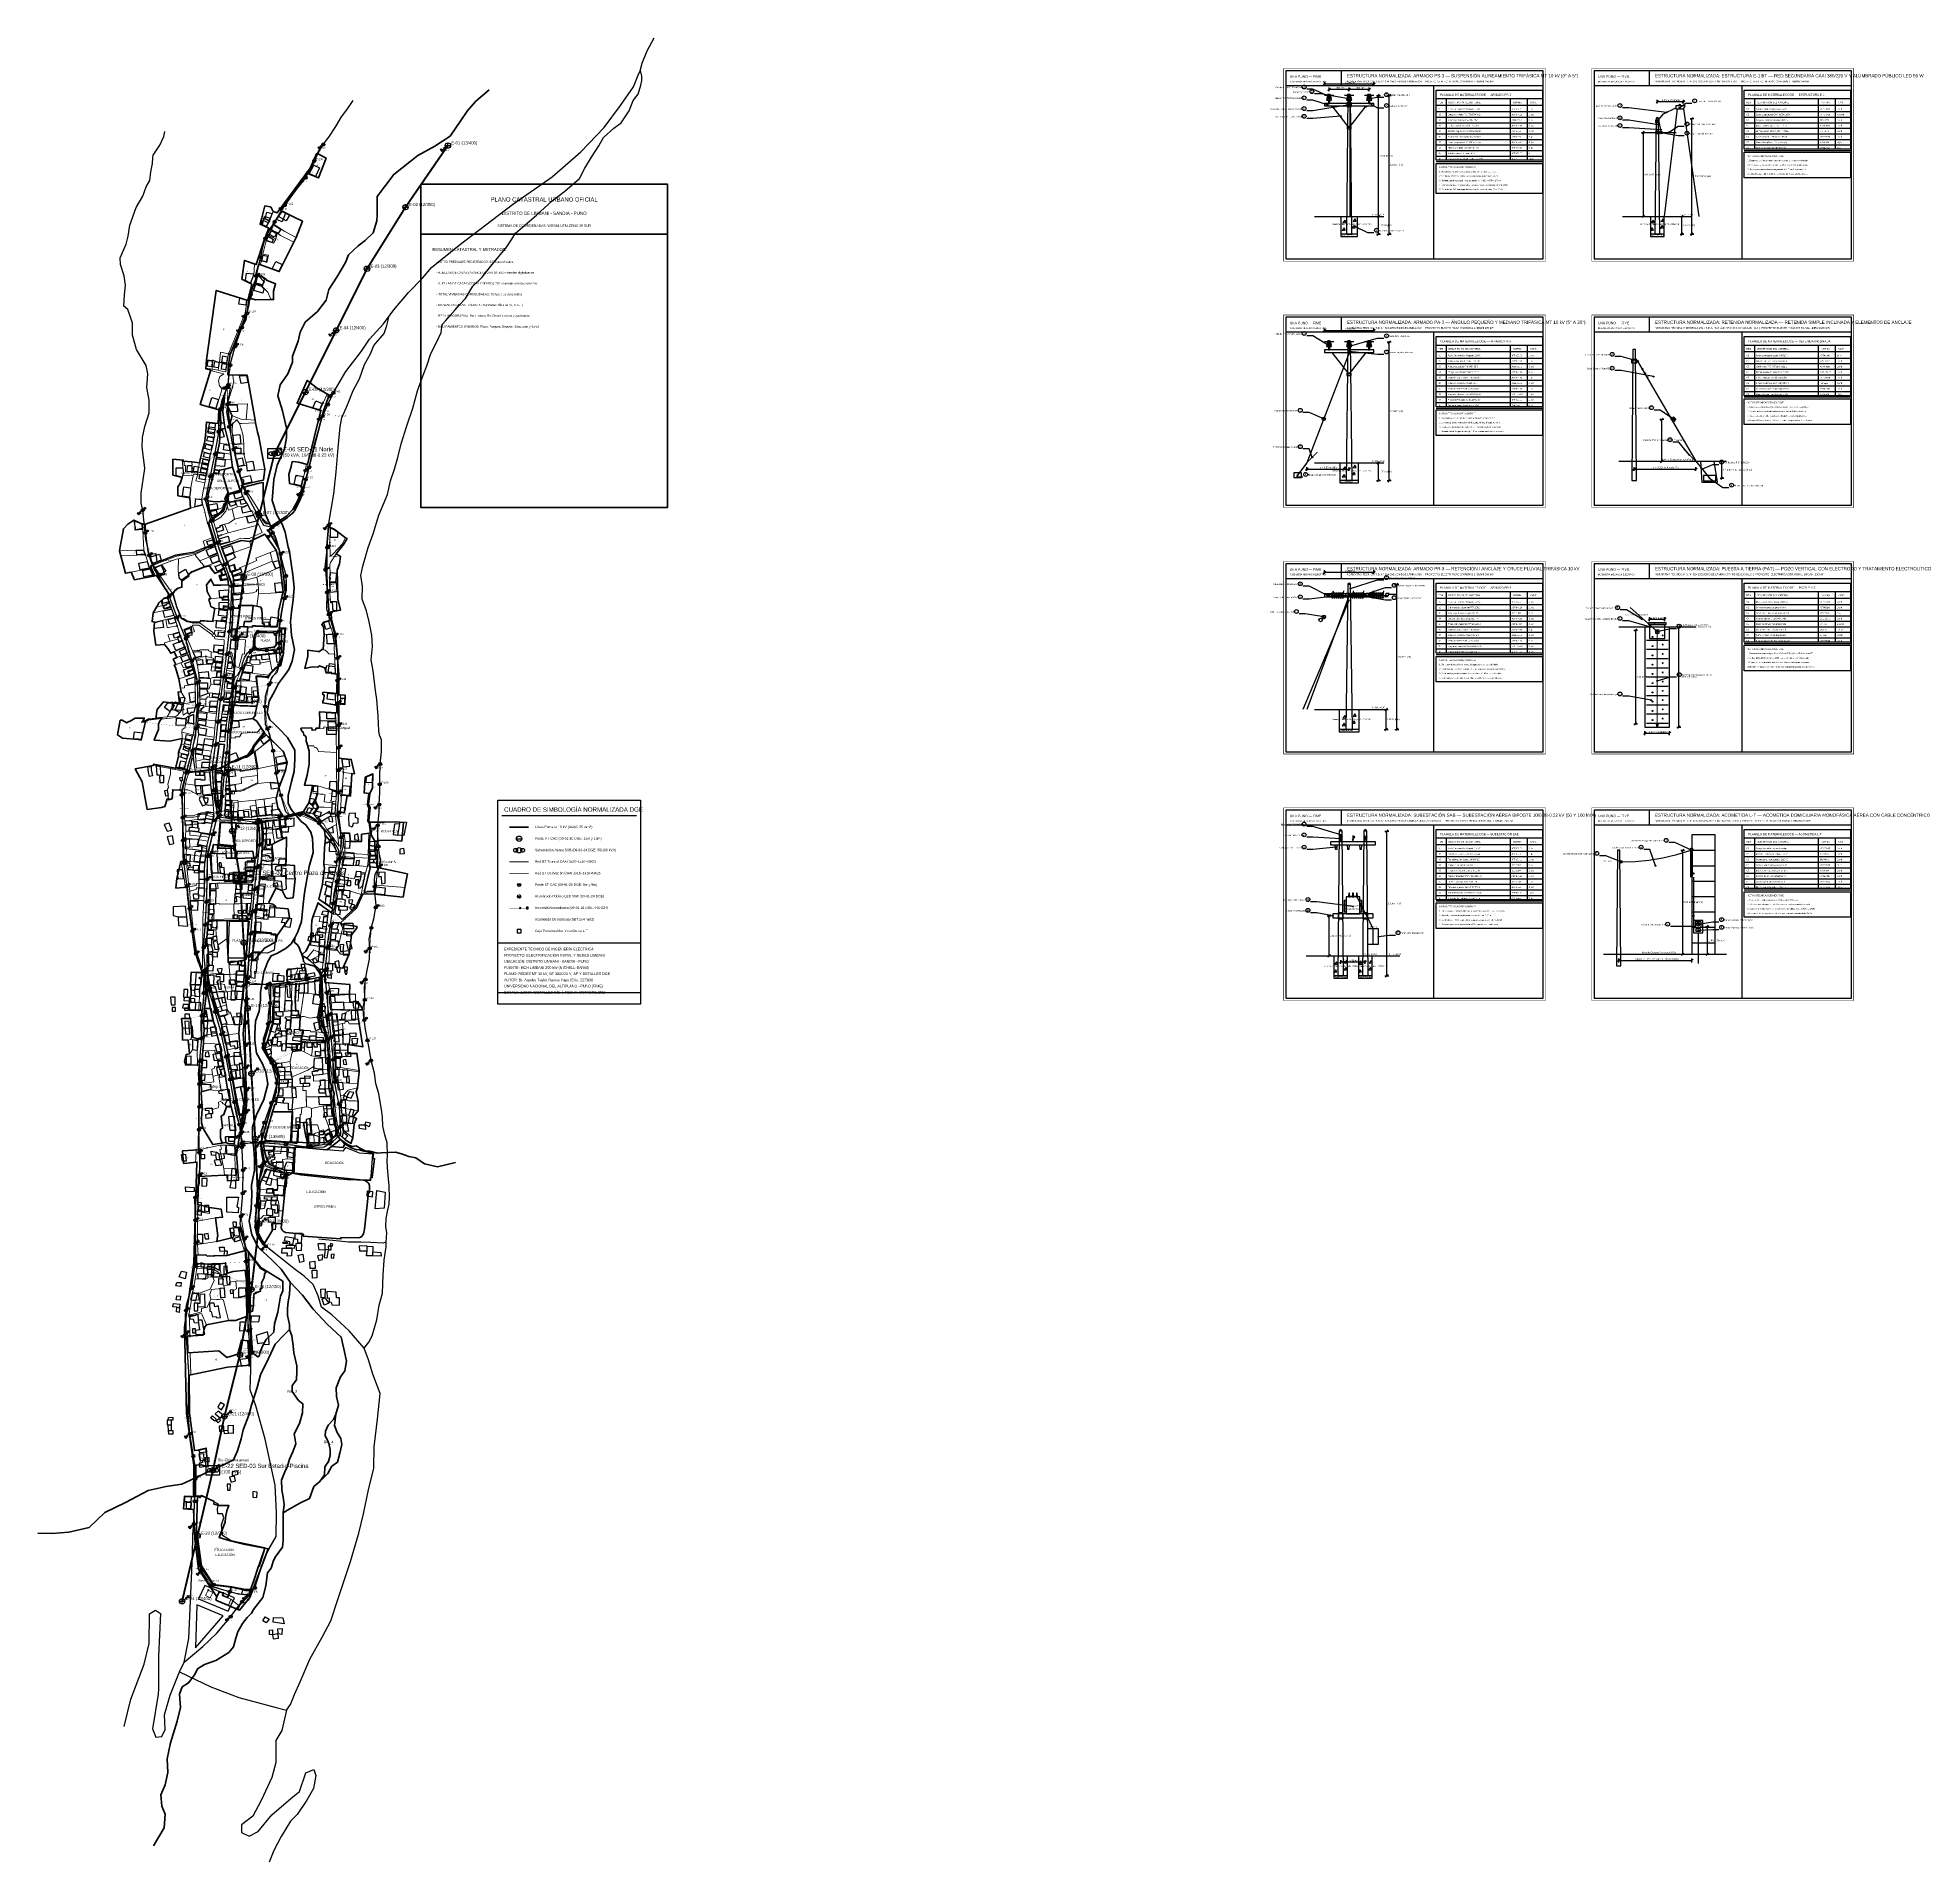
# Model space of a CAD drawing. Header units: metres. Extents: x 425183 to 427629, y 8434421 to 8436790.
import ezdxf
from ezdxf.enums import TextEntityAlignment as Align

# ---------------------------------------------------------------- set-up
doc = ezdxf.new("R2010")
doc.units = ezdxf.units.M
for name, color, linetype in [('01_RED_MT_10KV_CONDUCTOR', 1, 'Continuous'), ('02_POSTES_MT_10KV', 1, 'Continuous'), ('03_SUBESTACIONES_SED', 2, 'Continuous'), ('04_RETENIDAS_MT_BT', 6, 'Continuous'), ('05_RED_BT_TRONCAL_CAAI', 3, 'Continuous'), ('06_RED_BT_DERIVACION_CAAI', 4, 'Continuous'), ('07_POSTES_BT_CAC', 5, 'Continuous'), ('08_ALUMBRADO_PUBLICO_LED', 30, 'Continuous'), ('08_TOPONIMIA_ROTULOS', 7, 'Continuous'), ('09_CUADRO_LEYENDA_ROTULO', 7, 'Continuous'), ('10_DETALLES_ESTRUCTURAS_DGE', 7, 'Continuous'), ('11_ACOMETIDAS_DOMICILIARIAS', 4, 'Continuous'), ('12_CAJAS_PORTAMEDIDOR_LT', 2, 'Continuous')]:
    doc.layers.add(name, color=color, linetype=linetype)
for name, color, linetype, lineweight in [('01_RIOS_Y_CUENCAS', 140, 'Continuous', 35), ('02_CALLES_Y_VIAS', 7, 'Continuous', 25), ('03_MANZANAS_ROTULOS', 6, 'Continuous', 35), ('04_LOTES_PREDIALES', 7, 'Continuous', 15), ('05_HUELLAS_CASAS_USUARIO', 30, 'Continuous', 30), ('06_HUELLAS_CASAS_COMPLEMENTO', 4, 'Continuous', 25), ('07_EQUIPAMIENTOS', 3, 'Continuous', 40), ('09_MEMBRETE_DATOS', 7, 'Continuous', 35)]:
    doc.layers.add(name, color=color, linetype=linetype, lineweight=lineweight)

msp = doc.modelspace()

# ---------------------------------------------------------------- linework, layer by layer
at = {"layer": '01_RED_MT_10KV_CONDUCTOR', "color": 1, "const_width": 2.5}
for points in [[(425715, 8436650), (425660, 8436570)], [(425660, 8436570), (425610, 8436490)], [(425610, 8436490), (425570, 8436410)], [(425570, 8436410), (425530, 8436330)], [(425530, 8436330), (425490, 8436250)], [(425490, 8436250), (425470, 8436170)], [(425470, 8436170), (425450, 8436090)], [(425450, 8436090), (425440, 8436010)], [(425440, 8436010), (425435, 8435925)], [(425435, 8435925), (425430, 8435840)], [(425430, 8435840), (425435, 8435760)], [(425435, 8435760), (425445, 8435700)], [(425795, 8435765), (425820, 8435765)], [(425445, 8435700), (425450, 8435615)], [(425450, 8435615), (425455, 8435530)], [(425455, 8435530), (425460, 8435445)], [(425460, 8435445), (425465, 8435360)], [(425465, 8435360), (425470, 8435250)], [(425470, 8435250), (425460, 8435165)], [(425460, 8435165), (425445, 8435080)], [(425445, 8435080), (425425, 8435000)], [(425425, 8435000), (425410, 8434930)], [(425410, 8434930), (425390, 8434845)], [(425390, 8434845), (425370, 8434760)]]:
    msp.add_lwpolyline(points, dxfattribs=at)
at = {"layer": '01_RIOS_Y_CUENCAS'}
for points in [[(425333, 8434442.5), (425346.5, 8434465.8), (425347.8, 8434483.6), (425343.5, 8434494), (425342.2, 8434508.7), (425347.8, 8434521.6), (425351.5, 8434537.5), (425350.8, 8434555.3), (425355.1, 8434576.2), (425363.7, 8434604.4), (425368, 8434622.2), (425366.8, 8434639.3), (425370.2, 8434648.8), (425378.4, 8434654), (425386.4, 8434665.1), (425389.8, 8434672.4), (425399, 8434677.7), (425413.7, 8434683.2), (425430.8, 8434693.6), (425436.7, 8434700.9), (425439.7, 8434712), (425442.5, 8434720.3), (425448.6, 8434731), (425454.3, 8434738.7), (425460, 8434744.5), (425462.7, 8434749.2), (425475, 8434764.7), (425478.7, 8434780.2), (425480.8, 8434796.9), (425485.4, 8434802.9), (425488.2, 8434811.5), (425490.9, 8434817.3), (425500.5, 8434830), (425501.4, 8434838.9), (425501.4, 8434852.1), (425501.1, 8434874.8), (425509, 8434879.7), (425523.8, 8434887.7), (425535.4, 8434893.5), (425540.9, 8434908.8), (425548.6, 8434915.6), (425559.3, 8434925.7), (425564.5, 8434935.2), (425571.6, 8434940.7), (425574.6, 8434952.1), (425577.4, 8434963.4), (425576.2, 8434971.4), (425571.3, 8434979.3), (425567.9, 8434988.2), (425569.7, 8435002.9), (425573.1, 8435014.6), (425570.3, 8435025.9), (425570, 8435037), (425575.6, 8435051.4), (425581.1, 8435059.1), (425583.5, 8435071.9), (425579.8, 8435087.9), (425576.5, 8435102.9), (425558.1, 8435119.8), (425540.3, 8435139.1), (425526.2, 8435157.5), (425510.3, 8435174.3), (425498.6, 8435191.2), (425486.7, 8435202.8), (425468.9, 8435219.7), (425460.6, 8435235.6), (425456.9, 8435253.4), (425459.7, 8435269.4), (425460.3, 8435287.8), (425460, 8435300), (425464, 8435319.7), (425464, 8435333.4), (425463.3, 8435347.2), (425461.2, 8435361.9), (425461.2, 8435376.1), (425466.4, 8435391.4), (425476.2, 8435411.6), (425481.4, 8435431.2), (425478.7, 8435447.2), (425473.8, 8435458.8), (425466.7, 8435471.7), (425464.3, 8435488), (425464.3, 8435496.2), (425465.2, 8435513.1), (425470.1, 8435526), (425471.6, 8435541), (425471.9, 8435550.8), (425475, 8435568.3), (425475.9, 8435576.6), (425481.1, 8435590.7), (425485.7, 8435598), (425494, 8435601.4), (425505, 8435608.1), (425511.5, 8435613.7), (425516.7, 8435622.3), (425520.1, 8435629), (425525, 8435642.5), (425527.1, 8435665.2), (425529, 8435679.6), (425530.5, 8435689.7), (425534.8, 8435713.9), (425540, 8435732.3), (425539.1, 8435750.7), (425536.9, 8435758.7), (425530.5, 8435768.2), (425524.4, 8435772.5), (425512.2, 8435787.6), (425512.2, 8435787.6), (425507.5, 8435795.6), (425507.5, 8435806.3), (425511.8, 8435824.5), (425515.6, 8435837.4), (425516.2, 8435853.3), (425516.2, 8435865), (425506.6, 8435881.6), (425495.5, 8435893), (425489.4, 8435899.1), (425483.8, 8435904.2), (425480.6, 8435913.9), (425482.8, 8435928.8), (425482.8, 8435928.8), (425490.3, 8435942), (425495.2, 8435951.5), (425504.4, 8435963.5), (425508.7, 8435969.9), (425513, 8435980.4), (425515.9, 8435995.6), (425512.1, 8436014.3), (425512.1, 8436014.3), (425510.7, 8436031.5), (425511.8, 8436044.5), (425514, 8436060.3), (425515.5, 8436076.3), (425513.8, 8436092.8), (425511.3, 8436110.4), (425509.6, 8436122.9), (425507.8, 8436128.7), (425503.8, 8436148), (425499.8, 8436158.5), (425492.8, 8436170.7), (425487, 8436189.1), (425488.9, 8436216.6), (425493.5, 8436235), (425502.9, 8436256), (425505.7, 8436270.7), (425505.3, 8436282.9), (425500.5, 8436305.6), (425494.3, 8436324.9), (425497.1, 8436339.1), (425507.2, 8436353.8), (425513.3, 8436368.8), (425513.3, 8436376.4), (425520.7, 8436395.8), (425523.1, 8436407.7), (425529.6, 8436420.6), (425545.8, 8436434.7), (425557.2, 8436449.1), (425560.5, 8436462.9), (425571, 8436479.2), (425582, 8436498.2), (425586, 8436508.3), (425598.5, 8436519.9), (425607.8, 8436526.7), (425618.2, 8436536.8), (425622.8, 8436552.1), (425623.4, 8436560.1), (425623.4, 8436569.9), (425623.1, 8436584), (425644.8, 8436612.5), (425676.1, 8436637.1), (425698.2, 8436649.3), (425717.8, 8436662.2), (425731.9, 8436682.4), (425739.9, 8436694.7), (425751.5, 8436707.6), (425768.7, 8436722.3)], [(425725, 8435329.5), (425701.4, 8435324.2), (425684.5, 8435327.9), (425673.2, 8435335.9), (425664.3, 8435337.4), (425654.8, 8435340.8), (425647.2, 8435342.9), (425628.5, 8435342.3), (425623.7, 8435341.9), (425613.7, 8435344.5), (425607.8, 8435344.9), (425601.6, 8435347.7), (425595.8, 8435351.1), (425590.9, 8435350.5), (425585.5, 8435352.6), (425582.2, 8435354.6), (425575.7, 8435359.7), (425569.6, 8435366.6), (425569.7, 8435376.4), (425569, 8435384.1), (425568, 8435388.9), (425567, 8435394.6), (425566.5, 8435399.7), (425567, 8435404.7), (425567, 8435408.9), (425566.8, 8435414.6), (425567.4, 8435419.3), (425564.6, 8435426.7), (425562.2, 8435434.8), (425561.5, 8435440.4), (425560.8, 8435445.3), (425561.5, 8435448.9), (425561.4, 8435456.8), (425561.8, 8435458.4), (425561.4, 8435464.8), (425559.4, 8435471.2), (425559.4, 8435475.8), (425559, 8435482.6), (425559.5, 8435486.7), (425558.2, 8435491.8), (425555.6, 8435499.3), (425554.6, 8435502.7), (425552.7, 8435505), (425551.5, 8435507.4), (425551.5, 8435510.7), (425550.3, 8435514.9), (425549.7, 8435518.9), (425550.3, 8435524.1), (425550.7, 8435529.2), (425551.3, 8435535.2), (425551.5, 8435538.9), (425552, 8435542.4), (425552, 8435547.4), (425551, 8435552.2), (425551.2, 8435557.5), (425551.7, 8435564.1), (425551.2, 8435568.5), (425548.3, 8435575.9), (425545.1, 8435580.6), (425543.5, 8435583), (425541.4, 8435584.5), (425534.5, 8435586.7), (425530.8, 8435587.6), (425527.4, 8435590.6), (425527, 8435594.3), (425525, 8435600.8), (425523.1, 8435604.8), (425521.8, 8435608.8), (425519.7, 8435612.1), (425516.1, 8435615.1), (425516.5, 8435621.7), (425516.7, 8435622.3)], [(425501.1, 8434874.8), (425502.3, 8434885.8), (425501.1, 8434895), (425499.5, 8434904.5), (425499.2, 8434917.4), (425503.2, 8434928.1), (425506.9, 8434935.5), (425509.3, 8434944.4), (425513.6, 8434954.2), (425517.6, 8434964.3), (425515.5, 8434977.2), (425522.2, 8434990.7), (425526.2, 8435004.5), (425526.5, 8435016.4), (425521.3, 8435020.7), (425513, 8435032.4), (425512.7, 8435040.3), (425518.5, 8435047.4), (425518.8, 8435058.1), (425518.8, 8435065.8), (425515.2, 8435082.7), (425514.2, 8435091.8), (425512.4, 8435104.4), (425509.6, 8435112.7), (425509.2, 8435119.1), (425506.9, 8435130.8), (425506.9, 8435140.3), (425507.7, 8435148.9), (425509.5, 8435158.1), (425510.3, 8435174.3)], [(425182.5, 8434848.4), (425201.5, 8434847.8), (425223, 8434849.7), (425249.3, 8434855.8), (425269.6, 8434875.4), (425296.6, 8434888.3), (425326, 8434903.6), (425349.3, 8434909.1), (425369.5, 8434912.2), (425380.9, 8434917.4), (425407.2, 8434929.7), (425427.2, 8434938.9), (425436.7, 8434943.5), (425441.9, 8434955.4), (425446.8, 8434970.8), (425449.2, 8434982.4), (425456.6, 8435001.7), (425460, 8435014.6), (425467.3, 8435037.6), (425471.9, 8435053.8), (425482, 8435075.3), (425490.6, 8435093.7), (425502.6, 8435105.7), (425509.6, 8435112.7)], [(425548.6, 8434915.6), (425554.9, 8434924.2), (425555.3, 8434934.7), (425560.1, 8434941.5), (425562.1, 8434949.3), (425562.1, 8434956.9), (425560.2, 8434966.6), (425555.9, 8434974.7), (425556.1, 8434980.9), (425559.5, 8434988.4), (425566.5, 8434996.1), (425569.7, 8435002.9)]]:
    msp.add_lwpolyline(points, dxfattribs=at)
at = {"layer": '02_CALLES_Y_VIAS'}
for points in [[(425729.5, 8436520.7), (425799.1, 8436573.6), (425850.6, 8436609.2), (425887.7, 8436642), (425917.8, 8436673.3), (425939.2, 8436702.1), (425956.1, 8436726.3), (425962.2, 8436741.5), (425964.7, 8436747), (425967.4, 8436756.8), (425973.5, 8436773), (425982.8, 8436790)], [(425606.3, 8435088.5), (425612.4, 8435096.3), (425616.7, 8435104.6), (425622.8, 8435125.5), (425625.9, 8435144.2), (425630.2, 8435160.1), (425631.1, 8435183.7), (425632.2, 8435202.7), (425634.9, 8435220.1), (425634.9, 8435226.4), (425635.6, 8435238.5), (425634.6, 8435246.7), (425634.9, 8435257), (425637.2, 8435268), (425638.8, 8435275.4), (425639.4, 8435284.8), (425638.9, 8435299.5), (425637.5, 8435312.7), (425636.8, 8435323.5), (425636, 8435331.8), (425636.8, 8435339.6), (425636.3, 8435355.3), (425633.1, 8435365.7), (425630.7, 8435376.9), (425630.3, 8435389.1), (425628.7, 8435398.3), (425625.3, 8435418.6), (425621.3, 8435432.2), (425619.8, 8435445.7), (425615.3, 8435462), (425612.7, 8435478.1), (425608, 8435502.3), (425605.5, 8435521.9), (425605.2, 8435530.8), (425607.3, 8435541.5), (425606.9, 8435557.2), (425608.1, 8435567.4), (425610.3, 8435579.5), (425613.3, 8435593.5), (425613.5, 8435607.6), (425613, 8435619.8), (425616.2, 8435636.7), (425619, 8435645.8), (425621.8, 8435663.1), (425620.1, 8435680.9), (425619.9, 8435696.5), (425620.5, 8435703.9), (425626.5, 8435714.6), (425628, 8435722.2), (425626, 8435731.6), (425625, 8435740.7), (425623.9, 8435751.7), (425623.9, 8435767.2), (425626, 8435784.6), (425625.9, 8435794.3), (425626.5, 8435810.6), (425626.5, 8435829.9), (425627.1, 8435847), (425629, 8435863.4), (425628.7, 8435878.2), (425626.4, 8435884.6), (425625.3, 8435890.1), (425624.7, 8435909.3), (425622.7, 8435930.7), (425621, 8435942.4), (425618.1, 8435967.8), (425615.6, 8435982.2), (425617.2, 8435999.4), (425616.1, 8436014.3), (425612.9, 8436031.8), (425609.2, 8436045.7), (425603.7, 8436061), (425604, 8436077.9), (425602, 8436091.7), (425604.7, 8436103.9), (425611.5, 8436128.2), (425617.9, 8436146), (425625.4, 8436170.3), (425636.6, 8436197), (425640.5, 8436214.6), (425645.7, 8436229.7), (425650.1, 8436244.8), (425654.4, 8436262.5), (425661.8, 8436285.9), (425669.7, 8436309.2), (425675.4, 8436331.4), (425682.9, 8436351.7), (425687.7, 8436364.1), (425692.7, 8436380), (425700.5, 8436395.2), (425706.1, 8436407.3), (425707.8, 8436417.8), (425712.4, 8436422.8), (425717.9, 8436429.2), (425724.6, 8436436.6), (425729.8, 8436442.9), (425737.8, 8436451.5), (425747.5, 8436467.6), (425759.6, 8436478.9), (425765.5, 8436486.9), (425770.6, 8436493.5), (425791.6, 8436518.5), (425798, 8436528.3), (425802.7, 8436536.4), (425829.9, 8436559.7), (425850.3, 8436578.4), (425866.9, 8436590.7), (425885.7, 8436607.2), (425892.8, 8436620.7), (425901.5, 8436634.7), (425911, 8436649.7), (425917.2, 8436660.3), (425930.3, 8436672.5), (425939.8, 8436679.4), (425950.3, 8436694.9), (425955.6, 8436708.4), (425961.9, 8436716.7), (425965.3, 8436728.3), (425966.7, 8436734.4), (425966.7, 8436740), (425965.6, 8436745.6), (425964.7, 8436747)], [(425430, 8436339.3), (425430.5, 8436350.4), (425432, 8436358.3), (425432.8, 8436366.8), (425435.3, 8436376.4), (425439, 8436389.6), (425447.6, 8436413.7), (425453.1, 8436423.8), (425454.5, 8436432.2), (425456.9, 8436443.4), (425458.8, 8436455.5), (425462, 8436466.4), (425465.2, 8436475), (425468, 8436487.3), (425473.3, 8436510.7), (425475.6, 8436524.5), (425482.2, 8436538), (425495.1, 8436558.6), (425503.1, 8436572.3), (425513.5, 8436587.2), (425522.1, 8436597.2), (425530.5, 8436608.2), (425533.1, 8436614), (425539.2, 8436623.2), (425541.9, 8436631.1), (425546.8, 8436641.8), (425553.3, 8436651.3), (425560.6, 8436660.9), (425569.6, 8436674.6), (425577, 8436687.3), (425584, 8436696.2), (425592.1, 8436708.3)], [(425398.7, 8435573.2), (425394.7, 8435582.4), (425390.6, 8435591.3), (425385.8, 8435608.8), (425384, 8435626.7), (425381.2, 8435642.5), (425379.7, 8435660.2), (425377.3, 8435673), (425376.1, 8435691.1), (425374, 8435707.3), (425371.5, 8435726.2), (425371, 8435751.4), (425370.7, 8435788.6), (425369.9, 8435799.8), (425369.3, 8435811.3), (425372.2, 8435823.3), (425375.4, 8435834.5), (425378, 8435845.2), (425383.4, 8435864.5), (425384.9, 8435872.9), (425387.7, 8435884), (425388.5, 8435908), (425390.4, 8435927.5), (425390.8, 8435937.8), (425389.4, 8435957.1), (425384.2, 8435977.2), (425378.3, 8435994.2), (425375, 8436009.7), (425367.8, 8436026.2), (425360.4, 8436045.6), (425354.4, 8436061.8), (425352.3, 8436067.9), (425341.2, 8436087.9), (425333.4, 8436101.3), (425330, 8436110), (425325.9, 8436122.4), (425325, 8436129.3), (425323.1, 8436138.8), (425321.6, 8436151.6), (425318.8, 8436176.5), (425317, 8436185.7), (425316.7, 8436198.5), (425321.5, 8436230.7), (425318, 8436259), (425318.6, 8436271.1), (425321.7, 8436285.1), (425327.2, 8436303), (425327.3, 8436319.6), (425324, 8436336), (425325.3, 8436353.4), (425323.5, 8436364.2), (425310.8, 8436385.3), (425305.7, 8436403.9), (425305.5, 8436419.5), (425303, 8436427.2), (425299.7, 8436437.1), (425294.5, 8436441.4), (425295.4, 8436456.2), (425296.4, 8436468.9), (425294.8, 8436481), (425289.9, 8436495.7), (425289.5, 8436504.3), (425297.4, 8436521.9), (425299.9, 8436532.3), (425302.3, 8436546.6), (425310.2, 8436569.6), (425319.2, 8436584.2), (425323.5, 8436596.4), (425328.1, 8436604.5), (425329.3, 8436615.7), (425331.6, 8436626.8), (425331.9, 8436633.9), (425332.4, 8436637.6), (425341.1, 8436650.4), (425346.2, 8436661.9), (425347.7, 8436668.1)], [(425294.8, 8434597.5), (425303.3, 8434632.8), (425320.9, 8434678.5), (425327.2, 8434705.1), (425327.8, 8434743.8), (425335.4, 8434748.5), (425342, 8434743.9), (425339.2, 8434688.8), (425339.3, 8434646.4), (425338.9, 8434639.2), (425331.4, 8434594.3), (425335.9, 8434583.7), (425343.6, 8434584.3), (425347.9, 8434593.6), (425347.2, 8434612.7), (425354.3, 8434638.2), (425366.7, 8434668.3), (425372.5, 8434680.8), (425378.9, 8434711.8), (425383.4, 8434818.9), (425384.1, 8434846.2), (425385.4, 8434860.3), (425386.6, 8434898.6), (425387.6, 8434929.6), (425380.2, 8434977.6), (425377.7, 8435003.1), (425378.6, 8435058), (425375.3, 8435107.9), (425374.5, 8435131.9), (425375.6, 8435144.3), (425383.2, 8435170.7), (425388, 8435204.5), (425387.4, 8435254.7), (425386.7, 8435282.5), (425392.7, 8435302.6), (425392.8, 8435335.1), (425391.5, 8435357.9), (425392.1, 8435389.7), (425392.6, 8435427), (425391.4, 8435444.7), (425395, 8435486.4), (425394.8, 8435513.3), (425398, 8435541), (425398.2, 8435562.4), (425398.7, 8435573.2), (425400.1, 8435583.2), (425397.7, 8435606.1), (425399.7, 8435630.1), (425401.3, 8435656.5), (425402.7, 8435692.7), (425403, 8435729.5), (425414.8, 8435774.4), (425417.4, 8435778.2), (425412.3, 8435800.2), (425410.5, 8435823.3), (425409.4, 8435843.2), (425414.3, 8435877.6), (425418.5, 8435919.5), (425424.9, 8435966.9), (425429.5, 8436001.1), (425432.7, 8436031.3), (425434, 8436063.7), (425434.5, 8436081.8), (425418.1, 8436126.4), (425406.4, 8436166.6), (425400.3, 8436189.6), (425411.7, 8436244.2), (425417.1, 8436274.7), (425418.7, 8436303.1), (425422.2, 8436319.3), (425430, 8436339.3), (425432.2, 8436334.5), (425429.3, 8436318), (425427.8, 8436304.2), (425429.2, 8436294.2), (425432.2, 8436279), (425434.1, 8436267.3), (425438.6, 8436248), (425444.1, 8436223.7), (425449.6, 8436204.6), (425458.6, 8436187.6), (425467.3, 8436171.6), (425475.7, 8436157.2), (425487.1, 8436154.4), (425502.8, 8436164.5), (425514.9, 8436173.8), (425526, 8436200.9), (425534.9, 8436232.2), (425541.9, 8436262.4), (425552.3, 8436298.7), (425566.2, 8436328.6), (425582.5, 8436356.7), (425603, 8436382.9), (425613.4, 8436398.7), (425631.3, 8436418.7), (425644.9, 8436436.9), (425663.9, 8436459), (425682, 8436477.7), (425693.9, 8436491.8), (425729.5, 8436520.7)], [(425447.2, 8435354.2), (425451.5, 8435356.9), (425471.9, 8435355.4), (425513.1, 8435352.6), (425532, 8435349.7), (425554.2, 8435350.1), (425565.2, 8435356.3), (425576.2, 8435366.5), (425574.2, 8435402.2), (425571, 8435419.2), (425566.1, 8435444.3), (425566, 8435465.4), (425564.1, 8435488.1), (425561, 8435515.2), (425556, 8435568.3), (425554.9, 8435572.3), (425557.7, 8435598.3), (425559, 8435615.5), (425564.9, 8435652.9), (425567.4, 8435679.1), (425570.6, 8435693), (425572.6, 8435706.7), (425575, 8435719), (425574.6, 8435724.3), (425578.4, 8435736.4), (425575.1, 8435762.1), (425571.4, 8435782.9), (425573, 8435800.9), (425573.3, 8435848.1), (425573.3, 8435889.7), (425572.3, 8435929.6), (425571.1, 8435948.9), (425572.8, 8435965.8), (425571.6, 8435986.4), (425569.5, 8436004.1), (425567.7, 8436018.7), (425563.2, 8436034.5), (425557.9, 8436047.8), (425558.2, 8436070.1), (425558.4, 8436086.4), (425555.5, 8436102.4), (425558.3, 8436125.4), (425560.2, 8436157), (425567, 8436197.9), (425570.1, 8436226.3), (425572.6, 8436257.5), (425575, 8436284.6), (425577.2, 8436296.5), (425584.8, 8436313.4), (425592, 8436332), (425600.2, 8436347.2), (425606.7, 8436365.6), (425614.7, 8436379.6), (425619, 8436390.5), (425632.2, 8436406), (425635.7, 8436416.2), (425637.6, 8436423.4), (425638.5, 8436428.2)], [(425509.5, 8435780), (425509.5, 8435780), (425504.7, 8435784.8), (425502.1, 8435793.1), (425498.2, 8435807.3), (425496.3, 8435814.4), (425492.3, 8435834.8), (425489.2, 8435859.6), (425483.8, 8435885.4), (425478.3, 8435898.5), (425477.5, 8435919.1), (425478.3, 8435934.9), (425482, 8435948.4), (425486.9, 8435960.3), (425493.3, 8435966.4), (425496.9, 8435978.1), (425499, 8435986.1), (425496.4, 8435992.1), (425495.9, 8435997.1), (425496.1, 8435999.7), (425495.8, 8436010.6), (425496.2, 8436017), (425496.2, 8436019.6), (425496.9, 8436028.1), (425499.8, 8436048.3), (425501.6, 8436056.6), (425505.3, 8436072.2), (425505.3, 8436081.4), (425505, 8436091.8), (425499.6, 8436111.3), (425498.5, 8436117.9), (425494.9, 8436130.8), (425493, 8436136.9), (425490.6, 8436143.2), (425487.6, 8436146.9), (425486.5, 8436150.1), (425487.1, 8436153.5), (425487.1, 8436154.4)], [(425417.4, 8435778.2), (425419.8, 8435781.2), (425421.3, 8435786.4), (425422.2, 8435795.3), (425422.5, 8435806.9), (425423.1, 8435815.1), (425425.2, 8435835.5), (425426, 8435848.2), (425428.5, 8435863.7), (425429.4, 8435883.7), (425431.2, 8435901.2), (425433.4, 8435918), (425435.2, 8435930.3), (425436.4, 8435939.2), (425437.3, 8435954.3), (425438.9, 8435959.9), (425442.7, 8435963.4), (425447.6, 8435971.5), (425448.5, 8435977.9), (425451, 8435984.7), (425455, 8435991.3), (425460.2, 8435994.8), (425463.2, 8435996.3), (425462.6, 8436006.2), (425463.7, 8436012.9), (425465.4, 8436017.5), (425470.9, 8436019.6), (425478.7, 8436019.8), (425488.4, 8436019.6), (425492.6, 8436019.6), (425496.2, 8436019.6)], [(425463.2, 8435996.3), (425466.6, 8435995.3), (425470.9, 8435994.9), (425478.7, 8435994.6), (425485.4, 8435995), (425491.1, 8435995), (425494.6, 8435996.2), (425495.9, 8435997.1)], [(425574.6, 8435724.3), (425573, 8435736.1), (425566.5, 8435747.4), (425556.3, 8435761.3), (425547.5, 8435770.3), (425538.6, 8435776.3), (425531.1, 8435779.7), (425527.2, 8435781.3), (425509.5, 8435780), (425501.7, 8435778.4), (425487, 8435776.7), (425478.2, 8435776.4), (425469, 8435774.9)], [(425446, 8435367), (425450.9, 8435380.1), (425453, 8435393.8), (425454.4, 8435410), (425453.3, 8435434.5), (425452.4, 8435466.2), (425452.4, 8435535.5), (425454.9, 8435563.4), (425457.6, 8435607.5), (425463.1, 8435672.7), (425464.7, 8435691.1), (425468.8, 8435724.5), (425471.3, 8435749.5), (425469, 8435774.9), (425444.3, 8435774.4), (425426.8, 8435773.8), (425420.1, 8435774), (425418, 8435776.5), (425417.4, 8435778.2)], [(425372.5, 8434680.8), (425397, 8434701.1), (425415.1, 8434718.4), (425433.1, 8434740), (425443.9, 8434754.7), (425455.5, 8434767.7), (425464.4, 8434777.4), (425471.3, 8434799), (425476.6, 8434814.9), (425482.6, 8434827.6), (425491.9, 8434844.1), (425492.5, 8434874.8), (425490.9, 8434910.6), (425477.8, 8434970.5), (425465.6, 8435013.8), (425458.2, 8435034.7), (425459.3, 8435060.3), (425459.2, 8435081.5), (425455.6, 8435116), (425455.8, 8435145.3), (425456.1, 8435173.6), (425453.8, 8435192.5), (425452.3, 8435210.7), (425451.4, 8435229.6), (425445.5, 8435249.5), (425448.5, 8435284.1), (425449.4, 8435311.7), (425448.2, 8435339.3), (425447.2, 8435354.2), (425448.3, 8435357), (425446, 8435367), (425445.8, 8435373.7), (425440.7, 8435391.8), (425435.2, 8435420.6), (425430.7, 8435447.7), (425426.3, 8435471.3), (425420.2, 8435499.6), (425414, 8435520.4), (425410.4, 8435535.6), (425405.1, 8435551.4), (425401, 8435567), (425399.8, 8435574.7), (425400.1, 8435583.2)], [(425471.9, 8435355.4), (425474.1, 8435360.3), (425472.6, 8435369.8), (425477.7, 8435384.2), (425485, 8435404.9), (425490.7, 8435418.6), (425493.2, 8435431.4), (425489, 8435449.4), (425486.2, 8435459), (425480.6, 8435467.3), (425476.4, 8435477), (425475.5, 8435490.3), (425478.6, 8435499.2), (425481.5, 8435510.1), (425482, 8435521.3), (425484.4, 8435538.9), (425484.4, 8435551), (425484.3, 8435560.5), (425476.9, 8435560.7), (425466.6, 8435560.7), (425458, 8435560.7), (425454.9, 8435563.4)], [(425484.3, 8435560.5), (425498.6, 8435562), (425514.8, 8435563.7), (425525.5, 8435565.6), (425542.5, 8435569.1), (425550.4, 8435571), (425554.9, 8435572.3)], [(425505.3, 8434618.5), (425510.8, 8434625.8), (425515.7, 8434638.9), (425523.2, 8434655.3), (425535.6, 8434685), (425551.6, 8434713.4), (425563.1, 8434734.4), (425572.1, 8434762.1), (425588.4, 8434811.6), (425599.6, 8434848.3), (425605.4, 8434873.3), (425611.8, 8434904.5), (425618.9, 8434932.6), (425619.5, 8434960.3), (425623.6, 8434996.2), (425627.2, 8435029.9), (425617.7, 8435054.9), (425612, 8435073.3), (425606.3, 8435088.5), (425586.7, 8435111.3), (425564.5, 8435131.9), (425551, 8435142), (425546.5, 8435156.4), (425540.1, 8435171.1), (425528.6, 8435182), (425515.2, 8435191.8), (425495.5, 8435207.8), (425478.5, 8435220.9), (425467.4, 8435238.3), (425465, 8435252.7), (425467, 8435278.3), (425469.9, 8435304.6), (425472.8, 8435320.9), (425475.8, 8435328.7), (425472.9, 8435343.3), (425471.9, 8435355.4)], [(425475.8, 8435328.7), (425479.3, 8435324.9), (425486.6, 8435321.8), (425490.5, 8435321.3), (425496.3, 8435319.5), (425499.3, 8435317.9), (425505.7, 8435314.1)], [(425547.4, 8435230.5), (425573.8, 8435227.8), (425585.9, 8435226.8), (425602, 8435226.7), (425615.2, 8435226.2), (425630.8, 8435225.3), (425634, 8435226.2), (425634.9, 8435226.4)], [(425455.5, 8434767.7), (425443.2, 8434769), (425426, 8434773.8), (425412.1, 8434777.8), (425404.6, 8434782.4), (425395.2, 8434799.5), (425393, 8434804.9), (425388.9, 8434838.5), (425385.4, 8434860.3)], [(425366.7, 8434668.3), (425407.5, 8434649), (425443.5, 8434634.9), (425492.3, 8434622.2), (425505.3, 8434618.5), (425499.6, 8434592.3), (425491.8, 8434579.2), (425491.6, 8434550.7), (425486.4, 8434531.3), (425473.1, 8434502.3), (425461.8, 8434480.8), (425447.3, 8434469.8), (425447.3, 8434459.8), (425457, 8434454.9), (425468.8, 8434461.1), (425486.3, 8434482.5), (425511, 8434504), (425522.5, 8434513.2), (425530.7, 8434537.2), (425540.8, 8434541.5), (425543.8, 8434533.7), (425540.4, 8434516.7), (425531.7, 8434501.8), (425519.2, 8434483.1), (425510.7, 8434474.4), (425498.4, 8434454.6), (425489.2, 8434436.2), (425482.8, 8434421.1)]]:
    msp.add_lwpolyline(points, dxfattribs=at)
at = {"layer": '02_POSTES_MT_10KV', "color": 1}
for p, q in [((425711.5, 8436650), (425718.5, 8436650)), ((425715, 8436646.5), (425715, 8436653.5)), ((425656.5, 8436570), (425663.5, 8436570)), ((425660, 8436566.5), (425660, 8436573.5)), ((425610, 8436486.5), (425610, 8436493.5)), ((425606.5, 8436490), (425613.5, 8436490)), ((425566.5, 8436410), (425573.5, 8436410)), ((425570, 8436406.5), (425570, 8436413.5)), ((425526.5, 8436330), (425533.5, 8436330)), ((425530, 8436326.5), (425530, 8436333.5)), ((425470, 8436166.5), (425470, 8436173.5)), ((425466.5, 8436170), (425473.5, 8436170)), ((425446.5, 8436090), (425453.5, 8436090)), ((425450, 8436086.5), (425450, 8436093.5)), ((425436.5, 8436010), (425443.5, 8436010)), ((425440, 8436006.5), (425440, 8436013.5)), ((425435, 8435921.5), (425435, 8435928.5)), ((425431.5, 8435925), (425438.5, 8435925)), ((425426.5, 8435840), (425433.5, 8435840)), ((425430, 8435836.5), (425430, 8435843.5)), ((425431.5, 8435760), (425438.5, 8435760)), ((425435, 8435756.5), (425435, 8435763.5)), ((425804, 8435750), (425811, 8435750)), ((425446.5, 8435615), (425453.5, 8435615)), ((425450, 8435611.5), (425450, 8435618.5)), ((425451.5, 8435530), (425458.5, 8435530)), ((425455, 8435526.5), (425455, 8435533.5)), ((425456.5, 8435445), (425463.5, 8435445)), ((425460, 8435441.5), (425460, 8435448.5)), ((425461.5, 8435360), (425468.5, 8435360)), ((425465, 8435356.5), (425465, 8435363.5)), ((425466.5, 8435250), (425473.5, 8435250)), ((425470, 8435246.5), (425470, 8435253.5)), ((425456.5, 8435165), (425463.5, 8435165)), ((425460, 8435161.5), (425460, 8435168.5)), ((425441.5, 8435080), (425448.5, 8435080)), ((425445, 8435076.5), (425445, 8435083.5)), ((425421.5, 8435000), (425428.5, 8435000)), ((425425, 8434996.5), (425425, 8435003.5)), ((425386.5, 8434845), (425393.5, 8434845)), ((425390, 8434841.5), (425390, 8434848.5)), ((425366.5, 8434760), (425373.5, 8434760)), ((425370, 8434756.5), (425370, 8434763.5))]:
    msp.add_line(p, q, dxfattribs=at)
for centre in [(425715, 8436650), (425660, 8436570), (425610, 8436490), (425570, 8436410), (425530, 8436330), (425470, 8436170), (425450, 8436090), (425440, 8436010), (425435, 8435925), (425430, 8435840), (425435, 8435760), (425807.5, 8435750), (425450, 8435615), (425455, 8435530), (425460, 8435445), (425465, 8435360), (425470, 8435250), (425460, 8435165), (425445, 8435080), (425425, 8435000), (425390, 8434845), (425370, 8434760)]:
    msp.add_circle(centre, 3.5, dxfattribs=at)
at = {"layer": '03_SUBESTACIONES_SED', "color": 2}
for p, q in [((425487.5, 8436250), (425492.5, 8436250)), ((425490, 8436247.5), (425490, 8436252.5)), ((425442.5, 8435700), (425447.5, 8435700)), ((425445, 8435697.5), (425445, 8435702.5)), ((425407.5, 8434930), (425412.5, 8434930)), ((425410, 8434927.5), (425410, 8434932.5))]:
    msp.add_line(p, q, dxfattribs=at)
for points in [[(425481, 8436244), (425499, 8436244), (425499, 8436256), (425481, 8436256), (425481, 8436244)], [(425436, 8435694), (425454, 8435694), (425454, 8435706), (425436, 8435706), (425436, 8435694)], [(425401, 8434924), (425419, 8434924), (425419, 8434936), (425401, 8434936), (425401, 8434924)]]:
    msp.add_lwpolyline(points, dxfattribs=at)
for centre, radius in [((425485.5, 8436250), 2.5), ((425490, 8436250), 3.5), ((425494.5, 8436250), 2.5), ((425803, 8435735), 2.5), ((425807.5, 8435735), 3.5), ((425812, 8435735), 2.5), ((425440.5, 8435700), 2.5), ((425445, 8435700), 3.5), ((425449.5, 8435700), 2.5), ((425405.5, 8434930), 2.5), ((425410, 8434930), 3.5), ((425414.5, 8434930), 2.5)]:
    msp.add_circle(centre, radius, dxfattribs=at)
at = {"layer": '04_LOTES_PREDIALES'}
for points in [[(425557, 8436633.6), (425546.4, 8436639.2), (425538.5, 8436620.2), (425534.1, 8436613.5), (425546.9, 8436608), (425557, 8436633.6)], [(425546.4, 8436639.2), (425557, 8436633.6), (425546.9, 8436608), (425534.1, 8436613.5), (425538.5, 8436620.2), (425546.4, 8436639.2)], [(425477.4, 8436571.7), (425484.3, 8436570.3), (425485.5, 8436569.4), (425488.4, 8436564.3), (425483.3, 8436551.9), (425479.5, 8436544.2), (425471.2, 8436547.8), (425473.7, 8436556.2), (425477.4, 8436571.7)], [(425499.8, 8436565), (425514.5, 8436557.4), (425526.3, 8436551.7), (425518.2, 8436530.4), (425515.2, 8436524.6), (425496.1, 8436486.3), (425471.2, 8436495.3), (425472.9, 8436500.2), (425475, 8436508.9), (425479.1, 8436526.2), (425482.3, 8436533.8), (425485.5, 8436540), (425488.1, 8436548.3), (425499.8, 8436565)], [(425488.4, 8436564.3), (425485.5, 8436569.4), (425484.3, 8436570.3), (425477.4, 8436571.7), (425473.7, 8436556.2), (425483.3, 8436551.9), (425488.4, 8436564.3)], [(425526.3, 8436551.7), (425514.5, 8436557.4), (425499.8, 8436565), (425488.1, 8436548.3), (425503.5, 8436538.6), (425518.2, 8436530.4), (425526.3, 8436551.7)], [(425483.3, 8436551.9), (425473.7, 8436556.2), (425471.2, 8436547.8), (425479.5, 8436544.2), (425483.3, 8436551.9)], [(425493.5, 8436536.2), (425485.5, 8436540), (425482.3, 8436533.8), (425491.8, 8436528.6), (425493.5, 8436536.2)], [(425488.1, 8436548.3), (425485.5, 8436540), (425493.5, 8436536.2), (425497.9, 8436533), (425515.2, 8436524.6), (425518.2, 8436530.4), (425503.5, 8436538.6), (425488.1, 8436548.3)], [(425475, 8436508.9), (425482.2, 8436507.5), (425479.8, 8436498.1), (425472.9, 8436500.2), (425471.2, 8436495.3), (425496.1, 8436486.3), (425515.2, 8436524.6), (425497.9, 8436533), (425493.5, 8436536.2), (425491.8, 8436528.6), (425488.6, 8436523.2), (425479.1, 8436526.2), (425475, 8436508.9)], [(425482.3, 8436533.8), (425479.1, 8436526.2), (425488.6, 8436523.2), (425491.8, 8436528.6), (425482.3, 8436533.8)], [(425464, 8436496.1), (425450.9, 8436500.8), (425447.7, 8436476.5), (425458.7, 8436470.9), (425463, 8436481.4), (425464, 8436496.1)], [(425450.9, 8436500.8), (425464, 8436496.1), (425463, 8436481.4), (425458.7, 8436470.9), (425447.7, 8436476.5), (425450.9, 8436500.8)], [(425482.2, 8436507.5), (425475, 8436508.9), (425472.9, 8436500.2), (425479.8, 8436498.1), (425482.2, 8436507.5)], [(425467.9, 8436481.6), (425473.1, 8436480.5), (425479.7, 8436476.1), (425479.5, 8436475.1), (425491.4, 8436470.4), (425488.5, 8436460.9), (425488.7, 8436449.9), (425485.3, 8436449.9), (425465.3, 8436449.5), (425459.3, 8436451.4), (425465, 8436471.2), (425467.9, 8436481.6)], [(425471.7, 8436469.2), (425470.8, 8436469.7), (425465, 8436471.2), (425459.3, 8436451.4), (425465.3, 8436449.5), (425485.3, 8436449.9), (425481.2, 8436459.6), (425471.7, 8436469.2)], [(425491.4, 8436470.4), (425479.5, 8436475.1), (425479.7, 8436476.1), (425473.1, 8436480.5), (425467.9, 8436481.6), (425465, 8436471.2), (425470.8, 8436469.7), (425471.7, 8436469.2), (425481.2, 8436459.6), (425485.3, 8436449.9), (425488.7, 8436449.9), (425488.5, 8436460.9), (425491.4, 8436470.4)], [(425414.3, 8436462), (425454.4, 8436449.3), (425451.7, 8436432.5), (425430.4, 8436379.4), (425428.1, 8436366.8), (425427.3, 8436359.2), (425426.7, 8436356), (425422.7, 8436356.5), (425416.9, 8436358.2), (425408.8, 8436359.5), (425400.7, 8436360.9), (425401.8, 8436371.8), (425414.3, 8436462)], [(425401.8, 8436371.8), (425409.8, 8436370.7), (425411.3, 8436370.7), (425418.7, 8436368.5), (425419.7, 8436381.9), (425430.4, 8436379.4), (425451.7, 8436432.5), (425454.4, 8436449.3), (425414.3, 8436462), (425401.8, 8436371.8)], [(425401.8, 8436371.8), (425400.7, 8436360.9), (425408.8, 8436359.5), (425409.8, 8436370.7), (425401.8, 8436371.8)], [(425418.7, 8436368.5), (425411.3, 8436370.7), (425409.8, 8436370.7), (425408.8, 8436359.5), (425416.9, 8436358.2), (425418.7, 8436368.5)], [(425427.3, 8436359.2), (425428.1, 8436366.8), (425418.7, 8436368.5), (425416.9, 8436358.2), (425422.7, 8436356.5), (425426.7, 8436356), (425427.3, 8436359.2)], [(425430.4, 8436379.4), (425419.7, 8436381.9), (425418.7, 8436368.5), (425428.1, 8436366.8), (425430.4, 8436379.4)], [(425393.5, 8436313.9), (425414.1, 8436308), (425414.1, 8436309.1), (425418.7, 8436322.9), (425421.8, 8436334), (425418.5, 8436338.2), (425417.2, 8436344.7), (425419, 8436350.3), (425421.1, 8436351.5), (425424.2, 8436353.7), (425420.2, 8436354.3), (425406.9, 8436357.8), (425393.5, 8436313.9)], [(425406.9, 8436357.8), (425420.2, 8436354.3), (425424.2, 8436353.7), (425421.1, 8436351.5), (425419, 8436350.3), (425417.2, 8436344.7), (425418.5, 8436338.2), (425421.8, 8436334), (425418.7, 8436322.9), (425414.1, 8436309.1), (425414.1, 8436308), (425393.5, 8436313.9), (425406.9, 8436357.8)], [(425436.2, 8436347.3), (425437.1, 8436344.3), (425435.3, 8436336.2), (425428.4, 8436313.6), (425454.8, 8436314.8), (425453.2, 8436294.2), (425464.8, 8436293.4), (425454.4, 8436351.9), (425435.8, 8436352.1), (425436.2, 8436347.3)], [(425545.2, 8436334.9), (425532.2, 8436345), (425519.2, 8436315.4), (425548.8, 8436306.2), (425552.9, 8436315.8), (425558.2, 8436327.4), (425545.2, 8436334.9)], [(425532.2, 8436345), (425545.2, 8436334.9), (425558.2, 8436327.4), (425552.9, 8436315.8), (425548.8, 8436306.2), (425519.2, 8436315.4), (425532.2, 8436345)], [(425422.8, 8436304.4), (425422.9, 8436306.4), (425424, 8436313.8), (425425, 8436323.4), (425422.7, 8436316.7), (425420.4, 8436309), (425419.9, 8436299.7), (425420.2, 8436288.9), (425419.2, 8436281.1), (425425.9, 8436282.2), (425424.5, 8436290.1), (425422.8, 8436304.4)], [(425435.4, 8436299), (425446.6, 8436294.6), (425453.2, 8436294.2), (425454.8, 8436314.8), (425428.4, 8436313.6), (425435.4, 8436299)], [(425435.4, 8436299), (425428.4, 8436313.6), (425432.2, 8436280.6), (425433.2, 8436276.4), (425433.1, 8436280.3), (425432.5, 8436288.4), (425435.4, 8436299)], [(425401.6, 8436291), (425413.5, 8436289.6), (425412.9, 8436281.5), (425411.7, 8436271.2), (425409.7, 8436260.5), (425407, 8436249.9), (425405.5, 8436241.8), (425404.3, 8436235.7), (425403, 8436229.5), (425401.9, 8436223.8), (425392.7, 8436225.7), (425390.2, 8436225.8), (425382.8, 8436225.8), (425374.2, 8436226.3), (425374.2, 8436234.4), (425372.8, 8436234.7), (425372.8, 8436240.1), (425382.8, 8436239.4), (425392.5, 8436238.1), (425393.7, 8436244.3), (425395.9, 8436252.8), (425399.1, 8436263.5), (425400.2, 8436272.9), (425401.1, 8436283.6), (425401.6, 8436291)], [(425411.7, 8436271.2), (425400.2, 8436272.9), (425399.1, 8436263.5), (425409.7, 8436260.5), (425411.7, 8436271.2)], [(425412.9, 8436281.5), (425401.1, 8436283.6), (425400.2, 8436272.9), (425411.7, 8436271.2), (425412.9, 8436281.5)], [(425413.5, 8436289.6), (425401.6, 8436291), (425401.1, 8436283.6), (425412.9, 8436281.5), (425413.5, 8436289.6)], [(425425.9, 8436282.2), (425419.2, 8436281.1), (425418.4, 8436263.7), (425431, 8436261.6), (425425.9, 8436282.2)], [(425448.9, 8436275.2), (425444.5, 8436288.9), (425441.2, 8436293.8), (425435.3, 8436288.5), (425435, 8436278.7), (425436.6, 8436261.2), (425450, 8436262.5), (425448.9, 8436275.2)], [(425469.6, 8436271.6), (425467.8, 8436277.7), (425465.2, 8436290), (425447.3, 8436289.2), (425444.5, 8436288.9), (425448.9, 8436275.2), (425450, 8436262.5), (425450.3, 8436249.8), (425453.7, 8436235), (425454.3, 8436227.1), (425477.3, 8436229.9), (425474.9, 8436243.5), (425469.6, 8436271.6)], [(425407, 8436249.9), (425395.9, 8436252.8), (425393.7, 8436244.3), (425405.5, 8436241.8), (425407, 8436249.9)], [(425409.7, 8436260.5), (425399.1, 8436263.5), (425395.9, 8436252.8), (425407, 8436249.9), (425409.7, 8436260.5)], [(425433.2, 8436249.2), (425416.1, 8436251.9), (425414.4, 8436243.8), (425434, 8436241.8), (425433.2, 8436249.2)], [(425431, 8436261.6), (425418.4, 8436263.7), (425416.1, 8436251.9), (425433.2, 8436249.2), (425431, 8436261.6)], [(425450, 8436262.5), (425436.6, 8436261.2), (425439.4, 8436249.7), (425450.3, 8436249.8), (425450, 8436262.5)], [(425450.3, 8436249.8), (425439.4, 8436249.7), (425441, 8436239.3), (425442.7, 8436232.7), (425453.7, 8436235), (425450.3, 8436249.8)], [(425358, 8436242.6), (425370.2, 8436241.7), (425372, 8436224.6), (425371.2, 8436222), (425384.2, 8436221.2), (425384.9, 8436223.4), (425390.6, 8436223.4), (425395.5, 8436222.9), (425401.4, 8436221.9), (425399.3, 8436212), (425397.4, 8436201.9), (425395.7, 8436190.7), (425396.7, 8436183.2), (425398.9, 8436176.7), (425399.5, 8436174.4), (425401, 8436168.4), (425402.4, 8436161.9), (425403, 8436160.1), (425405.2, 8436153.7), (425409.2, 8436140.6), (425411.8, 8436132.7), (425407.1, 8436131.1), (425407.2, 8436130.8), (425400.1, 8436128.4), (425385.4, 8436122.6), (425361.3, 8436118.7), (425331.6, 8436106.8), (425329.5, 8436111.6), (425325, 8436128.6), (425323.1, 8436147.1), (425322.5, 8436158.4), (425381.1, 8436179), (425380, 8436192.6), (425364.5, 8436195.2), (425364.6, 8436198.9), (425364.3, 8436206.9), (425367.6, 8436211.1), (425370.1, 8436218.8), (425357.9, 8436222.2), (425358, 8436242.6)], [(425357.9, 8436222.2), (425370.1, 8436218.8), (425372, 8436224.6), (425370.2, 8436241.7), (425358, 8436242.6), (425357.9, 8436222.2)], [(425384.2, 8436221.2), (425371.2, 8436222), (425367.6, 8436211.1), (425364.3, 8436206.9), (425364.6, 8436198.9), (425364.5, 8436195.2), (425380, 8436192.6), (425381.5, 8436205.9), (425382.2, 8436210.6), (425384.2, 8436221.2)], [(425382.5, 8436234.6), (425383.2, 8436234.7), (425382.8, 8436239.4), (425372.8, 8436240.1), (425372.8, 8436234.7), (425374.2, 8436234.4), (425374.2, 8436226.3), (425382.8, 8436225.8), (425383.5, 8436231), (425382.5, 8436234.6)], [(425399.3, 8436212), (425387.9, 8436214.7), (425390.6, 8436223.4), (425384.9, 8436223.4), (425384.2, 8436221.2), (425382.2, 8436210.6), (425381.5, 8436205.9), (425380, 8436192.6), (425381.1, 8436179), (425396.7, 8436183.2), (425395.7, 8436190.7), (425397.4, 8436201.9), (425399.3, 8436212)], [(425382.8, 8436239.4), (425383.2, 8436234.7), (425382.5, 8436234.6), (425383.5, 8436231), (425382.8, 8436225.8), (425390.2, 8436225.8), (425391.2, 8436231.8), (425392.5, 8436238.1), (425382.8, 8436239.4)], [(425401.4, 8436221.9), (425395.5, 8436222.9), (425390.6, 8436223.4), (425387.9, 8436214.7), (425399.3, 8436212), (425401.4, 8436221.9)], [(425403, 8436229.5), (425391.2, 8436231.8), (425390.2, 8436225.8), (425392.7, 8436225.7), (425401.9, 8436223.8), (425403, 8436229.5)], [(425404.3, 8436235.7), (425392.5, 8436238.1), (425391.2, 8436231.8), (425403, 8436229.5), (425404.3, 8436235.7)], [(425392.5, 8436238.1), (425404.3, 8436235.7), (425405.5, 8436241.8), (425393.7, 8436244.3), (425392.5, 8436238.1)], [(425418.4, 8436228.6), (425412, 8436229.7), (425411, 8436224.7), (425417.4, 8436223.6), (425418.4, 8436228.6)], [(425434, 8436241.8), (425414.4, 8436243.8), (425412, 8436229.7), (425418.4, 8436228.6), (425425.5, 8436229.7), (425435.6, 8436232.4), (425434, 8436241.8)], [(425477.3, 8436229.9), (425454.3, 8436227.1), (425453.7, 8436235), (425442.7, 8436232.7), (425444.9, 8436225.1), (425447.3, 8436215.7), (425448.9, 8436216.1), (425450, 8436209.8), (425468.8, 8436214.4), (425475.6, 8436215.7), (425477.3, 8436229.9)], [(425531.5, 8436236.1), (425520.9, 8436238.9), (425512.8, 8436239.7), (425511.5, 8436233.2), (425508.4, 8436223.1), (425509.3, 8436211.4), (425524.8, 8436207.4), (425531.5, 8436236.1)], [(425512.8, 8436239.7), (425520.9, 8436238.9), (425531.5, 8436236.1), (425524.8, 8436207.4), (425509.3, 8436211.4), (425508.4, 8436223.1), (425511.5, 8436233.2), (425512.8, 8436239.7)], [(425409.6, 8436164.5), (425415.2, 8436168.4), (425420.9, 8436172.6), (425424.2, 8436175.5), (425425.5, 8436178.4), (425426, 8436181.6), (425427.6, 8436184.3), (425429.4, 8436187.3), (425429.2, 8436190.1), (425428.8, 8436192.2), (425429.4, 8436194.3), (425430.8, 8436196.7), (425446.3, 8436201.3), (425447.5, 8436203.2), (425448.1, 8436205.8), (425448.2, 8436206.1), (425447.4, 8436207.9), (425446.9, 8436206), (425446.4, 8436203.6), (425445.5, 8436202.3), (425430.3, 8436197.5), (425428.3, 8436194.8), (425427.5, 8436192.2), (425428, 8436190), (425428.2, 8436187.6), (425426.5, 8436184.9), (425424.9, 8436182), (425424.5, 8436178.6), (425423.4, 8436176), (425420.3, 8436173.3), (425414.6, 8436169.2), (425409.1, 8436165.3), (425405.5, 8436163.2), (425404.5, 8436161.4), (425404.2, 8436159.6), (425405.7, 8436154.9), (425412.2, 8436134.1), (425412.8, 8436132.7), (425412.7, 8436132.1), (425407.6, 8436130.1), (425401, 8436127.9), (425394.5, 8436125.1), (425385.6, 8436121.6), (425379.3, 8436120.6), (425366.8, 8436118.8), (425361.2, 8436117.6), (425333.2, 8436106.5), (425330, 8436105), (425329, 8436103.7), (425329.1, 8436101.8), (425331, 8436097.8), (425333.4, 8436092.4), (425333.7, 8436091.3), (425334.9, 8436091.5), (425334.6, 8436092.8), (425332, 8436098.3), (425330.3, 8436102.1), (425330.3, 8436103.3), (425330.8, 8436104.1), (425333.7, 8436105.4), (425361.6, 8436116.4), (425367.1, 8436117.7), (425379.5, 8436119.4), (425385.9, 8436120.4), (425395, 8436124), (425401.1, 8436127.3), (425407.6, 8436129.5), (425413.2, 8436131.4), (425413.6, 8436132.8), (425406.5, 8436155.1), (425405.2, 8436159.8), (425405.3, 8436161.1), (425406.3, 8436162.7), (425409.6, 8436164.5)], [(425446.7, 8436201.4), (425450, 8436191.5), (425455.5, 8436184), (425459.4, 8436175.8), (425460.3, 8436176), (425462.8, 8436170.4), (425469.8, 8436157.7), (425473.8, 8436147.7), (425457.6, 8436139.9), (425450.6, 8436139.9), (425445.6, 8436140.3), (425434.8, 8436136), (425419.4, 8436131.7), (425416.6, 8436142.3), (425421.5, 8436143.9), (425422, 8436144.6), (425421, 8436144.8), (425416.4, 8436143.2), (425413.4, 8436153), (425410.7, 8436161.9), (425420.4, 8436167.6), (425426.7, 8436175.2), (425427.7, 8436177.6), (425428.4, 8436182.2), (425430.8, 8436187.3), (425430.2, 8436192.5), (425431.1, 8436196.7), (425446.7, 8436201.4)], [(425446.7, 8436201.4), (425431.1, 8436196.7), (425430.2, 8436192.5), (425430.8, 8436187.3), (425438.7, 8436188.5), (425450, 8436191.5), (425446.7, 8436201.4)], [(425475.3, 8436212.5), (425469.9, 8436211.5), (425451.3, 8436206.8), (425453, 8436201.8), (425459, 8436192.9), (425470.3, 8436175), (425472, 8436168.7), (425474.5, 8436163.7), (425478.7, 8436158.7), (425482.6, 8436158.3), (425483.9, 8436158.5), (425478.3, 8436171), (425475.1, 8436193.4), (425475.3, 8436212.5)], [(425475.3, 8436212.5), (425475.1, 8436193.4), (425475.1, 8436193.4), (425478.3, 8436171), (425478.3, 8436171), (425483.9, 8436158.5), (425483.9, 8436158.5), (425482.6, 8436158.3), (425478.7, 8436158.7), (425474.5, 8436163.7), (425472, 8436168.7), (425470.3, 8436175), (425459, 8436192.9), (425453, 8436201.8), (425451.3, 8436206.8), (425469.9, 8436211.5), (425475.3, 8436212.5)], [(425396.7, 8436183.2), (425381.1, 8436179), (425322.5, 8436158.4), (425323.1, 8436147.1), (425325, 8436128.6), (425329.5, 8436111.6), (425331.6, 8436106.8), (425361.3, 8436118.7), (425385.4, 8436122.6), (425400.1, 8436128.4), (425397.4, 8436136.5), (425409.2, 8436140.6), (425405.2, 8436153.7), (425403, 8436160.1), (425402.4, 8436161.9), (425401, 8436168.4), (425398.9, 8436176.7), (425396.7, 8436183.2)], [(425416.8, 8436177.5), (425423.3, 8436180.3), (425424.1, 8436184.2), (425427, 8436186.8), (425426.6, 8436188.4), (425412.9, 8436187.2), (425403.3, 8436188.7), (425405.6, 8436175.3), (425406, 8436175.3), (425416.8, 8436177.5)], [(425422.9, 8436177.7), (425423.3, 8436180.3), (425416.8, 8436177.5), (425406, 8436175.3), (425408.9, 8436166.4), (425416.9, 8436171.9), (425421.3, 8436175.7), (425422.9, 8436177.7)], [(425435, 8436178.4), (425430.3, 8436176.4), (425428.4, 8436182.2), (425427.7, 8436177.6), (425426.7, 8436175.2), (425420.4, 8436167.6), (425410.7, 8436161.9), (425413.4, 8436153), (425419.4, 8436155.1), (425419, 8436156.8), (425430.7, 8436159.7), (425438.1, 8436164.7), (425435, 8436178.4)], [(425430.3, 8436176.4), (425435, 8436178.4), (425441.8, 8436180.7), (425438.7, 8436188.5), (425430.8, 8436187.3), (425428.4, 8436182.2), (425430.3, 8436176.4)], [(425460.3, 8436176), (425459.4, 8436175.8), (425455.5, 8436184), (425450.3, 8436181.5), (425441.8, 8436180.7), (425435, 8436178.4), (425438.1, 8436164.7), (425446.8, 8436167.2), (425462.8, 8436170.4), (425460.3, 8436176)], [(425450, 8436191.5), (425438.7, 8436188.5), (425441.8, 8436180.7), (425450.3, 8436181.5), (425455.5, 8436184), (425450, 8436191.5)], [(425450, 8436191.5), (425438.7, 8436188.5), (425439.1, 8436187.5), (425450.6, 8436190.7), (425450, 8436191.5)], [(425318.5, 8436158.4), (425307.3, 8436163.7), (425299.6, 8436158.6), (425293.8, 8436152.5), (425292.2, 8436142.7), (425289.4, 8436129.1), (425288.6, 8436123.8), (425320.1, 8436125.3), (425318.5, 8436158.4)], [(425307.3, 8436163.7), (425318.5, 8436158.4), (425320.1, 8436125.3), (425322.3, 8436118.7), (425328.2, 8436100.9), (425332.8, 8436091.1), (425308.2, 8436086.2), (425303.7, 8436096), (425296.5, 8436094.6), (425290.4, 8436117.1), (425288.6, 8436123.8), (425289.4, 8436129.1), (425292.2, 8436142.7), (425293.8, 8436152.5), (425299.6, 8436158.6), (425307.3, 8436163.7)], [(425416.4, 8436143.2), (425421, 8436144.8), (425422, 8436144.6), (425429.7, 8436147.1), (425425.1, 8436158.3), (425419, 8436156.8), (425419.4, 8436155.1), (425413.4, 8436153), (425416.4, 8436143.2)], [(425419.4, 8436131.7), (425434.8, 8436136), (425445.6, 8436140.3), (425450.6, 8436139.9), (425457.6, 8436139.9), (425473.8, 8436147.7), (425469.8, 8436157.7), (425429.7, 8436147.1), (425422, 8436144.6), (425421.5, 8436143.9), (425416.6, 8436142.3), (425419.4, 8436131.7)], [(425462.8, 8436170.4), (425446.8, 8436167.2), (425438.1, 8436164.7), (425430.7, 8436159.7), (425425.1, 8436158.3), (425429.7, 8436147.1), (425469.8, 8436157.7), (425462.8, 8436170.4)], [(425578.4, 8436143.9), (425567.6, 8436151.8), (425562.1, 8436154.2), (425561.7, 8436134.6), (425562.1, 8436116.8), (425565.1, 8436119.2), (425572.6, 8436126.6), (425577.9, 8436132.5), (425582.2, 8436140.5), (425578.4, 8436143.9)], [(425562.1, 8436154.2), (425567.6, 8436151.8), (425578.4, 8436143.9), (425582.2, 8436140.5), (425577.9, 8436132.5), (425572.6, 8436126.6), (425565.1, 8436119.2), (425562.1, 8436116.8), (425561.7, 8436134.6), (425562.1, 8436154.2)], [(425320.1, 8436125.3), (425288.6, 8436123.8), (425290.4, 8436117.1), (425322.3, 8436118.7), (425320.1, 8436125.3)], [(425412.8, 8436130), (425416.5, 8436120.4), (425418.9, 8436110.3), (425424.4, 8436101.1), (425427.3, 8436093.7), (425429.8, 8436087.3), (425430.6, 8436079), (425430.3, 8436064.7), (425430.4, 8436059.9), (425430.6, 8436052.6), (425430.8, 8436051), (425429.5, 8436047), (425428.2, 8436037.1), (425427.7, 8436032.2), (425425.7, 8436019.4), (425425, 8436011.9), (425414.1, 8436012.5), (425411.9, 8436016.1), (425411.2, 8436015.8), (425409.6, 8436018.4), (425392.7, 8436030.3), (425383.9, 8436030.5), (425376.4, 8436031.8), (425371.5, 8436034.7), (425368.7, 8436035.6), (425362.5, 8436050.8), (425357.4, 8436068.2), (425333.7, 8436102.2), (425362.2, 8436113.1), (425365.2, 8436113.6), (425377.2, 8436116.6), (425387.8, 8436119.5), (425397.4, 8436124.2), (425398.8, 8436125.1), (425398.8, 8436125.7), (425400.5, 8436126.6), (425412.8, 8436130)], [(425412.8, 8436130), (425400.5, 8436126.6), (425398.8, 8436125.7), (425398.8, 8436125.1), (425397.4, 8436124.2), (425387.8, 8436119.5), (425387.4, 8436117.9), (425393.1, 8436110.9), (425416.5, 8436120.4), (425412.8, 8436130)], [(425409.2, 8436140.6), (425397.4, 8436136.5), (425400.1, 8436128.4), (425407.2, 8436130.8), (425407.1, 8436131.1), (425411.8, 8436132.7), (425409.2, 8436140.6)], [(425459.4, 8436129.5), (425457.9, 8436136.1), (425446.8, 8436137.2), (425421.1, 8436128.4), (425425.5, 8436117.2), (425459.4, 8436129.5)], [(425491.9, 8436124.5), (425477.3, 8436145.5), (425457.9, 8436136.1), (425459.4, 8436129.5), (425425.5, 8436117.2), (425430.6, 8436104), (425438, 8436106.6), (425440.2, 8436098.9), (425445.1, 8436100.8), (425444.7, 8436101.8), (425450.3, 8436103.9), (425467, 8436111.3), (425465.6, 8436114.2), (425491.9, 8436124.5)], [(425491.9, 8436124.5), (425484.2, 8436121.5), (425486.9, 8436111.6), (425487, 8436110.3), (425491.4, 8436100), (425497.6, 8436102.6), (425491.9, 8436124.5)], [(425322.3, 8436118.7), (425290.4, 8436117.1), (425296.5, 8436094.6), (425328.2, 8436100.9), (425322.3, 8436118.7)], [(425328.2, 8436100.9), (425303.7, 8436096), (425308.2, 8436086.2), (425332.8, 8436091.1), (425328.2, 8436100.9)], [(425364.8, 8436098.4), (425365.2, 8436113.6), (425362.2, 8436113.1), (425333.7, 8436102.2), (425357.4, 8436068.2), (425357.4, 8436068.7), (425358.6, 8436069.7), (425360.5, 8436072.8), (425364.4, 8436075.8), (425369.2, 8436077.2), (425369.1, 8436085.4), (425365.9, 8436088.8), (425364.8, 8436098.4)], [(425362.5, 8436050.8), (425368.7, 8436035.6), (425371.5, 8436034.7), (425376.4, 8436031.8), (425383.9, 8436030.5), (425392.7, 8436030.3), (425394.4, 8436032.4), (425410.3, 8436031.4), (425410.4, 8436033.7), (425412.8, 8436049.2), (425407.5, 8436051.9), (425407, 8436055.5), (425405.3, 8436060.3), (425407.9, 8436061.9), (425403.1, 8436071.4), (425402, 8436079.6), (425407.3, 8436085.9), (425411.3, 8436078.2), (425430.6, 8436079), (425429.8, 8436087.3), (425420.4, 8436086), (425418.8, 8436091.2), (425422.7, 8436092), (425420.2, 8436098.3), (425419.9, 8436098.1), (425412.6, 8436095.3), (425408.1, 8436100.8), (425406.1, 8436105.4), (425398.6, 8436103.3), (425382.2, 8436096.9), (425377.8, 8436093), (425378.3, 8436091.7), (425369.1, 8436085.4), (425369.2, 8436077.2), (425364.4, 8436075.8), (425360.5, 8436072.8), (425358.6, 8436069.7), (425357.4, 8436068.7), (425357.4, 8436068.2), (425362.5, 8436050.8)], [(425394.2, 8436108.5), (425393.1, 8436110.9), (425387.4, 8436117.9), (425387.8, 8436119.5), (425377.2, 8436116.6), (425365.2, 8436113.6), (425364.8, 8436098.4), (425365.9, 8436088.8), (425369.1, 8436085.4), (425378.3, 8436091.7), (425377.8, 8436093), (425382.2, 8436096.9), (425398.6, 8436103.3), (425396.1, 8436107.3), (425394.2, 8436108.5)], [(425416.5, 8436120.4), (425393.1, 8436110.9), (425394.2, 8436108.5), (425396.1, 8436107.3), (425398.6, 8436103.3), (425406.1, 8436105.4), (425418.9, 8436110.3), (425416.5, 8436120.4)], [(425418.9, 8436110.3), (425406.1, 8436105.4), (425408.1, 8436100.8), (425412.6, 8436095.3), (425419.9, 8436098.1), (425424.4, 8436101.1), (425418.9, 8436110.3)], [(425424.4, 8436101.1), (425420.2, 8436098.3), (425422.7, 8436092), (425427.3, 8436093.7), (425424.4, 8436101.1)], [(425438, 8436106.6), (425430.6, 8436104), (425432.7, 8436096.1), (425440.2, 8436098.9), (425438, 8436106.6)], [(425487, 8436110.3), (425486.9, 8436111.6), (425484.2, 8436121.5), (425465.6, 8436114.2), (425467, 8436111.3), (425450.3, 8436103.9), (425444.7, 8436101.8), (425445.1, 8436100.8), (425434, 8436096.6), (425435.8, 8436090.9), (425449.7, 8436094.6), (425487, 8436110.3)], [(425491.4, 8436100), (425487, 8436110.3), (425449.7, 8436094.6), (425435.8, 8436090.9), (425437.3, 8436085.3), (425448.4, 8436087.1), (425449.2, 8436084.7), (425466.9, 8436089.7), (425491.4, 8436100)], [(425500.8, 8436075.4), (425497.4, 8436102.5), (425466.9, 8436089.7), (425468.8, 8436080.5), (425469.2, 8436073.3), (425469.3, 8436068.1), (425501.1, 8436069.9), (425500.8, 8436075.4)], [(425574.3, 8436106.7), (425575.7, 8436116.6), (425569.8, 8436120), (425562.6, 8436108.5), (425561.8, 8436105.8), (425562.1, 8436092.9), (425561, 8436088.4), (425562.4, 8436087.9), (425561.4, 8436086.2), (425561.5, 8436082.8), (425571.9, 8436083), (425571.2, 8436098.5), (425574.3, 8436106.7)], [(425569.8, 8436120), (425575.7, 8436116.6), (425574.3, 8436106.7), (425571.2, 8436098.5), (425571.9, 8436083), (425572.2, 8436061), (425575.4, 8436046.6), (425565.6, 8436045.1), (425564.8, 8436056.6), (425562.7, 8436056.2), (425562.3, 8436060), (425561.5, 8436082.8), (425561.4, 8436086.2), (425562.4, 8436087.9), (425561, 8436088.4), (425562.1, 8436092.9), (425561.8, 8436105.8), (425562.6, 8436108.5), (425569.8, 8436120)], [(425430.6, 8436079), (425411.3, 8436078.2), (425407.3, 8436085.9), (425402, 8436079.6), (425403.1, 8436071.4), (425407.9, 8436061.9), (425421.4, 8436062.8), (425423.8, 8436063.1), (425423.7, 8436064.2), (425430.3, 8436064.7), (425430.6, 8436079)], [(425427.3, 8436093.7), (425422.7, 8436092), (425418.8, 8436091.2), (425420.4, 8436086), (425429.8, 8436087.3), (425427.3, 8436093.7)], [(425466.9, 8436089.7), (425449.2, 8436084.7), (425448.4, 8436087.1), (425436.3, 8436085.1), (425437.4, 8436079.5), (425436.9, 8436077.8), (425447.6, 8436078.9), (425468.8, 8436080.5), (425466.9, 8436089.7)], [(425468.8, 8436080.5), (425447.6, 8436078.9), (425436.9, 8436077.8), (425436.8, 8436067.6), (425440.2, 8436067.7), (425440.2, 8436067.3), (425462, 8436069.3), (425466.7, 8436070.9), (425466.6, 8436073.1), (425469.2, 8436073.3), (425468.8, 8436080.5)], [(425571.9, 8436083), (425561.5, 8436082.8), (425562.3, 8436060), (425562.7, 8436056.2), (425564.8, 8436056.6), (425565.6, 8436045.1), (425575.4, 8436046.6), (425572.2, 8436061), (425571.9, 8436083)], [(425351.3, 8436063.7), (425353.6, 8436056.6), (425356.6, 8436048.6), (425360.5, 8436037.4), (425360.5, 8436037.4), (425360.5, 8436037.4), (425360.5, 8436037.4), (425363.4, 8436026.5), (425366.1, 8436018.6), (425367.9, 8436013.4), (425370.6, 8436006.9), (425373.8, 8435998.3), (425377, 8435990.9), (425380.5, 8435982.7), (425383, 8435974), (425384.6, 8435969.8), (425385.9, 8435964.6), (425387.1, 8435959.8), (425387.1, 8435950.6), (425387.3, 8435927.9), (425387.6, 8435921), (425385.3, 8435914.1), (425381.7, 8435913.7), (425379.7, 8435911.2), (425375.6, 8435913.4), (425371.5, 8435910.5), (425371, 8435914.1), (425371.9, 8435925.2), (425366.5, 8435926.5), (425364.7, 8435940.7), (425368.9, 8435940.3), (425368, 8435945.5), (425365.8, 8435957.5), (425361.2, 8435972.1), (425359.5, 8435975.2), (425361.7, 8435976), (425358.6, 8435983.2), (425363.2, 8435985.1), (425359.9, 8435992.8), (425355.2, 8435990.9), (425351.3, 8435996.8), (425347.3, 8436002.3), (425335.7, 8436001.4), (425333.3, 8436019.4), (425334, 8436031.1), (425331.1, 8436032), (425332.6, 8436043.5), (425336.7, 8436050.6), (425337.1, 8436051.8), (425338.3, 8436053.3), (425338.9, 8436054.7), (425339.9, 8436056.2), (425346.3, 8436062.3), (425351.3, 8436063.7)], [(425353.6, 8436056.6), (425349.4, 8436055), (425349.8, 8436053.9), (425336.7, 8436050.6), (425332.6, 8436043.5), (425356.6, 8436048.6), (425353.6, 8436056.6)], [(425353.6, 8436056.6), (425351.3, 8436063.7), (425346.3, 8436062.3), (425339.9, 8436056.2), (425338.9, 8436054.7), (425338.3, 8436053.3), (425337.1, 8436051.8), (425336.7, 8436050.6), (425349.8, 8436053.9), (425349.4, 8436055), (425353.6, 8436056.6)], [(425430.4, 8436059.9), (425421.9, 8436059.4), (425421.4, 8436062.8), (425407.9, 8436061.9), (425405.3, 8436060.3), (425407, 8436055.5), (425407.5, 8436051.9), (425412.8, 8436049.2), (425423.7, 8436047.4), (425423.7, 8436051.7), (425430.8, 8436051), (425430.6, 8436052.6), (425430.4, 8436059.9)], [(425430.3, 8436064.7), (425423.7, 8436064.2), (425423.8, 8436063.1), (425421.4, 8436062.8), (425421.9, 8436059.4), (425430.4, 8436059.9), (425430.3, 8436064.7)], [(425430.8, 8436051), (425423.7, 8436051.7), (425423.7, 8436047.4), (425429.5, 8436047), (425430.8, 8436051)], [(425469.3, 8436068.1), (425469.2, 8436073.3), (425466.6, 8436073.1), (425466.7, 8436070.9), (425462, 8436069.3), (425440.2, 8436067.3), (425440.2, 8436067.7), (425435.6, 8436067.5), (425436.1, 8436049.2), (425443.2, 8436049.2), (425443.5, 8436053), (425462.3, 8436052.7), (425467, 8436052), (425469.3, 8436068.1)], [(425499.8, 8436065.7), (425501.1, 8436069.9), (425469.3, 8436068.1), (425467, 8436052), (425472.6, 8436050.5), (425472.6, 8436048.3), (425473.7, 8436048.7), (425474.2, 8436034.7), (425484.1, 8436034.9), (425484.2, 8436025.2), (425493.2, 8436025), (425494.5, 8436033.2), (425495.2, 8436045.2), (425499.8, 8436065.7)], [(425360.5, 8436037.4), (425356.6, 8436048.6), (425332.6, 8436043.5), (425331.1, 8436032), (425334, 8436031.1), (425360.5, 8436037.4)], [(425363.4, 8436026.5), (425352.3, 8436024.3), (425350.7, 8436024.3), (425348.9, 8436034.6), (425334, 8436031.1), (425333.3, 8436019.4), (425335.7, 8436001.4), (425347.3, 8436002.3), (425347.1, 8436004.5), (425354.6, 8436006.5), (425351.8, 8436014), (425352.1, 8436014.7), (425357, 8436015.5), (425366.1, 8436018.6), (425363.4, 8436026.5)], [(425360.5, 8436037.4), (425348.9, 8436034.6), (425350.7, 8436024.3), (425352.3, 8436024.3), (425363.4, 8436026.5), (425360.5, 8436037.4)], [(425391.6, 8436027.3), (425408.6, 8436015.1), (425409.8, 8436012.8), (425411.6, 8436012.6), (425412.6, 8436009.6), (425424.8, 8436008.4), (425424, 8435994.4), (425423.4, 8435989.3), (425422.3, 8435979.3), (425421.5, 8435971.7), (425421, 8435966.8), (425420.2, 8435958.7), (425419.8, 8435949.3), (425418.3, 8435938.2), (425417, 8435932.6), (425415.4, 8435921.3), (425414.5, 8435912.3), (425413.5, 8435903), (425412.5, 8435893.6), (425411.4, 8435882), (425410.4, 8435875.9), (425409.3, 8435869.8), (425408.1, 8435863.5), (425406.8, 8435857.2), (425406.2, 8435852), (425404.9, 8435841.4), (425398.4, 8435842.1), (425388.5, 8435841.8), (425387.7, 8435850.8), (425387.3, 8435859.9), (425387.6, 8435866.7), (425389.7, 8435873.3), (425390.5, 8435879.1), (425391.2, 8435884.8), (425390, 8435897.9), (425390.4, 8435905.4), (425390.6, 8435913.8), (425390.7, 8435915.6), (425390.9, 8435917.4), (425392.4, 8435922.6), (425392.8, 8435931.4), (425392.7, 8435944.8), (425392, 8435958.4), (425389.8, 8435975.2), (425387.3, 8435984.6), (425383.7, 8435993.8), (425374.9, 8436014.5), (425372.3, 8436021.8), (425383.6, 8436026.3), (425383.7, 8436027.4), (425391.6, 8436027.3)], [(425374.9, 8436014.5), (425386.2, 8436018.9), (425383.6, 8436026.3), (425372.3, 8436021.8), (425374.9, 8436014.5)], [(425383.7, 8435993.8), (425389.5, 8435994.8), (425390, 8435994.3), (425392.9, 8435994.6), (425393.2, 8435995.2), (425399.6, 8435995.3), (425403.7, 8435995.1), (425404.6, 8435994.4), (425405.2, 8435993.6), (425407.9, 8435992.8), (425416.9, 8435991.5), (425417.4, 8435995.2), (425424, 8435994.4), (425424.8, 8436008.4), (425412.6, 8436009.6), (425411.6, 8436012.6), (425409.8, 8436012.8), (425408.6, 8436015.1), (425391.6, 8436027.3), (425383.7, 8436027.4), (425383.6, 8436026.3), (425386.2, 8436018.9), (425374.9, 8436014.5), (425383.7, 8435993.8)], [(425427.7, 8436032.2), (425420.7, 8436033.1), (425410.4, 8436033.7), (425410.3, 8436031.4), (425394.4, 8436032.4), (425392.7, 8436030.3), (425409.6, 8436018.4), (425411.2, 8436015.8), (425411.9, 8436016.1), (425412.3, 8436020.8), (425425.7, 8436019.4), (425427.7, 8436032.2)], [(425429.5, 8436047), (425423.7, 8436047.4), (425412.8, 8436049.2), (425410.4, 8436033.7), (425420.7, 8436033.1), (425421.9, 8436037.6), (425428.2, 8436037.1), (425429.5, 8436047)], [(425428.2, 8436037.1), (425421.9, 8436037.6), (425420.7, 8436033.1), (425427.7, 8436032.2), (425428.2, 8436037.1)], [(425484.1, 8436034.9), (425474.2, 8436034.7), (425474.4, 8436029.2), (425476.7, 8436028.6), (425476.6, 8436025.6), (425484.2, 8436025.2), (425484.1, 8436034.9)], [(425560.2, 8436033.1), (425563.2, 8436024.1), (425564, 8436022.3), (425565.7, 8436016.1), (425567.8, 8436004), (425567.6, 8435998), (425567.9, 8435989.7), (425569.1, 8435965.2), (425569, 8435963.9), (425563.7, 8435964.7), (425563.6, 8435965.6), (425556.9, 8435965.4), (425555.4, 8435971.8), (425550.4, 8435973.7), (425548.3, 8435974.3), (425546, 8435972.6), (425538.7, 8435973), (425529.5, 8435971.2), (425533, 8435986.9), (425533, 8435994.7), (425546.2, 8435992.9), (425548.4, 8435993.3), (425551.2, 8435995.6), (425553.2, 8435995.6), (425554.4, 8436015.1), (425553.5, 8436025), (425551.3, 8436028.2), (425553.8, 8436031.2), (425560.2, 8436033.1)], [(425564, 8436022.3), (425563.2, 8436024.1), (425560.2, 8436033.1), (425553.8, 8436031.2), (425551.3, 8436028.2), (425553.5, 8436025), (425554.4, 8436015.1), (425565.7, 8436016.1), (425564, 8436022.3)], [(425370.6, 8436006.9), (425365.8, 8436005.3), (425364.4, 8436008.9), (425354.6, 8436006.5), (425347.1, 8436004.5), (425347.3, 8436002.3), (425351.3, 8435996.8), (425355.2, 8435990.9), (425368.3, 8435996.4), (425373.8, 8435998.3), (425370.6, 8436006.9)], [(425363.9, 8436011.6), (425367.9, 8436013.4), (425366.1, 8436018.6), (425357, 8436015.5), (425352.1, 8436014.7), (425351.8, 8436014), (425354.6, 8436006.5), (425364.4, 8436008.9), (425363.9, 8436011.6)], [(425367.9, 8436013.4), (425363.9, 8436011.6), (425364.4, 8436008.9), (425365.8, 8436005.3), (425370.6, 8436006.9), (425367.9, 8436013.4)], [(425425.7, 8436019.4), (425412.3, 8436020.8), (425411.9, 8436016.1), (425414.1, 8436012.5), (425425, 8436011.9), (425425.7, 8436019.4)], [(425452.3, 8436008.1), (425433.3, 8436008.9), (425431.6, 8435992.3), (425434.1, 8435992.2), (425439.6, 8435973.3), (425443.7, 8435972.3), (425448.2, 8435990.2), (425451.1, 8435989.6), (425452.3, 8436008.1)], [(425452.3, 8436008.1), (425451.1, 8435989.6), (425448.2, 8435990.2), (425443.7, 8435972.3), (425439.6, 8435973.3), (425434.1, 8435992.2), (425431.6, 8435992.3), (425433.3, 8436008.9), (425452.3, 8436008.1)], [(425440.3, 8436021.9), (425434.5, 8436022.3), (425433.6, 8436012.6), (425438.6, 8436011.9), (425440.3, 8436021.9)], [(425460.1, 8435987.8), (425465.9, 8435988.6), (425482.7, 8435990.5), (425490.1, 8435991.4), (425498.8, 8435992), (425498.7, 8436023.5), (425504, 8436023.9), (425501.7, 8435992.1), (425501.8, 8435990.8), (425499.6, 8435980.4), (425498, 8435975.2), (425492.5, 8435971.7), (425490.1, 8435969.4), (425484.1, 8435963.8), (425483.4, 8435962.5), (425481.5, 8435959.2), (425469.5, 8435960.5), (425466.6, 8435960.2), (425466.9, 8435953.9), (425468, 8435947), (425469.3, 8435934.2), (425469.7, 8435933.1), (425468.4, 8435928), (425461.6, 8435927.3), (425461.5, 8435926.1), (425460.8, 8435926), (425452.6, 8435926.4), (425443.4, 8435926.3), (425437.7, 8435927), (425439.4, 8435939.2), (425439.5, 8435940.8), (425440.4, 8435955.4), (425444.3, 8435955.5), (425448, 8435966.5), (425451.6, 8435977.3), (425452.4, 8435977.1), (425453.1, 8435978.4), (425454.4, 8435985.6), (425455.7, 8435986.9), (425459.6, 8435986.2), (425460.2, 8435986.5), (425460.1, 8435987.8)], [(425504, 8436023.9), (425498.7, 8436023.5), (425498.8, 8435992), (425501.7, 8435992.1), (425504, 8436023.9)], [(425565.7, 8436016.1), (425554.4, 8436015.1), (425553.2, 8435995.6), (425555.6, 8435994.8), (425558.4, 8435992.8), (425560.3, 8435990), (425567.9, 8435989.7), (425567.6, 8435998), (425567.8, 8436004), (425565.7, 8436016.1)], [(425377, 8435990.9), (425358.6, 8435983.2), (425361.7, 8435976), (425380.5, 8435982.7), (425377, 8435990.9)], [(425384.6, 8435969.8), (425383, 8435974), (425377.5, 8435972.4), (425371.9, 8435971.7), (425368.3, 8435978.4), (425359.5, 8435975.2), (425361.2, 8435972.1), (425365.8, 8435957.5), (425379.8, 8435962.1), (425377.4, 8435967.2), (425384.6, 8435969.8)], [(425373.8, 8435998.3), (425368.3, 8435996.4), (425359.9, 8435992.8), (425363.2, 8435985.1), (425377, 8435990.9), (425373.8, 8435998.3)], [(425380.5, 8435982.7), (425368.3, 8435978.4), (425371.9, 8435971.7), (425377.5, 8435972.4), (425383, 8435974), (425380.5, 8435982.7)], [(425387.3, 8435984.6), (425391.8, 8435985.7), (425400.8, 8435986.5), (425407.9, 8435985.4), (425407.9, 8435992.8), (425405.2, 8435993.6), (425404.6, 8435994.4), (425403.7, 8435995.1), (425399.6, 8435995.3), (425393.2, 8435995.2), (425392.9, 8435994.6), (425390, 8435994.3), (425389.5, 8435994.8), (425383.7, 8435993.8), (425387.3, 8435984.6)], [(425389.8, 8435975.2), (425401.6, 8435976.6), (425400.8, 8435986.5), (425391.8, 8435985.7), (425387.3, 8435984.6), (425389.8, 8435975.2)], [(425401.6, 8435976.6), (425409.1, 8435976.2), (425411, 8435979.9), (425410.7, 8435983.8), (425407.9, 8435985.4), (425400.8, 8435986.5), (425401.6, 8435976.6)], [(425423.4, 8435989.3), (425416.7, 8435990), (425416.9, 8435991.5), (425407.9, 8435992.8), (425407.9, 8435985.4), (425410.7, 8435983.8), (425411, 8435979.9), (425422.3, 8435979.3), (425423.4, 8435989.3)], [(425422.3, 8435979.3), (425411, 8435979.9), (425409.1, 8435976.2), (425408.1, 8435973.1), (425421.5, 8435971.7), (425422.3, 8435979.3)], [(425422.4, 8435980.3), (425410.9, 8435980.9), (425411, 8435979.9), (425410.5, 8435978.9), (425422.2, 8435978.3), (425422.3, 8435979.3), (425422.4, 8435980.3)], [(425424, 8435994.4), (425417.4, 8435995.2), (425416.7, 8435990), (425423.4, 8435989.3), (425424, 8435994.4)], [(425430.9, 8435990.6), (425432.6, 8435990.2), (425435.8, 8435978.6), (425437.4, 8435967.2), (425436.2, 8435957.8), (425435.1, 8435951.4), (425434.4, 8435941.5), (425433, 8435931.6), (425432.1, 8435931.6), (425431.7, 8435926.6), (425423.8, 8435927.1), (425424.1, 8435931.9), (425424.8, 8435942.2), (425424.6, 8435942.8), (425425.4, 8435953.5), (425426.2, 8435959.2), (425427.8, 8435968.3), (425429.2, 8435979), (425430.9, 8435990.6)], [(425435.8, 8435978.6), (425429.2, 8435979), (425427.8, 8435968.3), (425437.4, 8435967.2), (425435.8, 8435978.6)], [(425432.6, 8435990.2), (425430.9, 8435990.6), (425429.2, 8435979), (425435.8, 8435978.6), (425432.6, 8435990.2)], [(425490.1, 8435969.4), (425486.5, 8435969.5), (425484.3, 8435980.4), (425471.1, 8435978), (425471.2, 8435976.6), (425460.5, 8435975.9), (425460.5, 8435976.7), (425458, 8435977.8), (425453.1, 8435978.4), (425452.4, 8435977.1), (425451.6, 8435977.3), (425448, 8435966.5), (425471, 8435963.8), (425483.4, 8435962.5), (425484.1, 8435963.8), (425490.1, 8435969.4)], [(425458, 8435977.8), (425459.6, 8435986.2), (425455.7, 8435986.9), (425454.4, 8435985.6), (425453.1, 8435978.4), (425458, 8435977.8)], [(425471, 8435982.1), (425467.2, 8435982.1), (425466.6, 8435983.3), (425465.9, 8435988.6), (425460.1, 8435987.8), (425460.2, 8435986.5), (425459.6, 8435986.2), (425458, 8435977.8), (425460.5, 8435976.7), (425460.5, 8435975.9), (425471.2, 8435976.6), (425471, 8435982.1)], [(425482.7, 8435990.5), (425465.9, 8435988.6), (425466.6, 8435983.3), (425467.2, 8435982.1), (425471, 8435982.1), (425471.1, 8435978), (425484.3, 8435980.4), (425482.7, 8435990.5)], [(425501.8, 8435990.8), (425501.7, 8435992.1), (425498.8, 8435992), (425490.1, 8435991.4), (425482.7, 8435990.5), (425484.3, 8435980.4), (425486.5, 8435969.5), (425490.1, 8435969.4), (425492.5, 8435971.7), (425498, 8435975.2), (425499.6, 8435980.4), (425501.8, 8435990.8)], [(425567.9, 8435989.7), (425560.3, 8435990), (425558.4, 8435992.8), (425555.6, 8435994.8), (425553.2, 8435995.6), (425551.2, 8435995.6), (425548.4, 8435993.3), (425546.2, 8435992.9), (425533, 8435994.7), (425533, 8435986.9), (425529.5, 8435971.2), (425538.7, 8435973), (425546, 8435972.6), (425548.3, 8435974.3), (425550.4, 8435973.7), (425555.4, 8435971.8), (425556.9, 8435965.4), (425563.6, 8435965.6), (425563.7, 8435964.7), (425569, 8435963.9), (425569.1, 8435965.2), (425567.9, 8435989.7)], [(425387.1, 8435959.8), (425385.9, 8435964.6), (425379.8, 8435962.1), (425365.8, 8435957.5), (425368, 8435945.5), (425373.3, 8435946.1), (425373.2, 8435948.6), (425387.1, 8435950.6), (425387.1, 8435959.8)], [(425384.6, 8435969.8), (425377.4, 8435967.2), (425379.8, 8435962.1), (425385.9, 8435964.6), (425384.6, 8435969.8)], [(425392, 8435958.4), (425398.5, 8435958.5), (425406.6, 8435957.8), (425409.6, 8435959.5), (425414.2, 8435959.2), (425415.1, 8435967.4), (425407.8, 8435968), (425408.1, 8435973.1), (425409.1, 8435976.2), (425401.6, 8435976.6), (425389.8, 8435975.2), (425392, 8435958.4)], [(425406.9, 8435956.5), (425406.6, 8435957.8), (425398.5, 8435958.5), (425392, 8435958.4), (425392.7, 8435944.8), (425404.7, 8435944.3), (425407.5, 8435950.6), (425406.9, 8435956.5)], [(425420.2, 8435958.7), (425409.6, 8435959.5), (425406.6, 8435957.8), (425406.9, 8435956.5), (425407.5, 8435950.6), (425419.8, 8435949.3), (425420.2, 8435958.7)], [(425421.5, 8435971.7), (425408.1, 8435973.1), (425407.8, 8435968), (425415.1, 8435967.4), (425421, 8435966.8), (425421.5, 8435971.7)], [(425421, 8435966.8), (425415.1, 8435967.4), (425414.2, 8435959.2), (425420.2, 8435958.7), (425421, 8435966.8)], [(425435.1, 8435951.4), (425430.5, 8435951.7), (425430.6, 8435953.1), (425425.4, 8435953.5), (425424.6, 8435942.8), (425424.8, 8435942.2), (425434.4, 8435941.5), (425435.1, 8435951.4)], [(425436.2, 8435957.8), (425426.2, 8435959.2), (425425.4, 8435953.5), (425430.6, 8435953.1), (425430.5, 8435951.7), (425435.1, 8435951.4), (425436.2, 8435957.8)], [(425437.4, 8435967.2), (425427.8, 8435968.3), (425426.2, 8435959.2), (425436.2, 8435957.8), (425437.4, 8435967.2)], [(425466.9, 8435953.9), (425457.4, 8435954.8), (425446.4, 8435955.2), (425445.7, 8435940.3), (425439.5, 8435940.8), (425439.4, 8435939.2), (425445.3, 8435938.6), (425445.2, 8435938.1), (425453.6, 8435937.1), (425460.7, 8435936.8), (425460.7, 8435942.1), (425460.6, 8435946.6), (425468, 8435947), (425466.9, 8435953.9)], [(425446.4, 8435955.2), (425444.3, 8435955.5), (425440.4, 8435955.4), (425439.5, 8435940.8), (425445.7, 8435940.3), (425446.4, 8435955.2)], [(425483.4, 8435962.5), (425471, 8435963.8), (425448, 8435966.5), (425444.3, 8435955.5), (425446.4, 8435955.2), (425457.4, 8435954.8), (425466.9, 8435953.9), (425466.6, 8435960.2), (425469.5, 8435960.5), (425481.5, 8435959.2), (425483.4, 8435962.5)], [(425368.9, 8435940.3), (425364.7, 8435940.7), (425366.5, 8435926.5), (425371.9, 8435925.2), (425373, 8435929.4), (425373.9, 8435932.2), (425368.9, 8435940.3)], [(425387.1, 8435950.6), (425373.2, 8435948.6), (425373.3, 8435946.1), (425368, 8435945.5), (425368.9, 8435940.3), (425373.9, 8435932.2), (425373, 8435929.4), (425371.9, 8435925.2), (425387.3, 8435927.9), (425387.1, 8435950.6)], [(425392.4, 8435922.6), (425390.9, 8435917.4), (425390.7, 8435915.6), (425394.2, 8435915.1), (425395, 8435918.2), (425398, 8435921), (425401.3, 8435921.7), (425401, 8435922.8), (425401, 8435931), (425392.8, 8435931.4), (425392.4, 8435922.6)], [(425419.8, 8435949.3), (425407.5, 8435950.6), (425404.7, 8435944.3), (425392.7, 8435944.8), (425392.8, 8435931.4), (425401, 8435931), (425402.8, 8435934.1), (425405.1, 8435934), (425405.9, 8435939.4), (425418.3, 8435938.2), (425419.8, 8435949.3)], [(425417, 8435932.6), (425405.1, 8435934), (425402.8, 8435934.1), (425401, 8435931), (425401, 8435922.8), (425401.3, 8435921.7), (425415.4, 8435921.3), (425417, 8435932.6)], [(425418.3, 8435938.2), (425405.9, 8435939.4), (425405.1, 8435934), (425417, 8435932.6), (425418.3, 8435938.2)], [(425432.1, 8435931.6), (425424.1, 8435931.9), (425423.8, 8435927.1), (425431.7, 8435926.6), (425432.1, 8435931.6)], [(425434.4, 8435941.5), (425424.8, 8435942.2), (425424.1, 8435931.9), (425433, 8435931.6), (425434.4, 8435941.5)], [(425445.3, 8435938.6), (425439.4, 8435939.2), (425437.7, 8435927), (425443.4, 8435926.3), (425445.3, 8435938.6)], [(425439.4, 8435939.2), (425445.3, 8435938.6), (425445.2, 8435938.1), (425453.6, 8435937.1), (425460.7, 8435936.8), (425460.7, 8435937.4), (425448.7, 8435938.8), (425439.4, 8435940.2), (425439.4, 8435939.2)], [(425453.6, 8435937.1), (425445.2, 8435938.1), (425443.4, 8435926.3), (425452.6, 8435926.4), (425453.6, 8435937.1)], [(425460.7, 8435934.7), (425460.7, 8435936.8), (425453.6, 8435937.1), (425452.6, 8435926.4), (425460.8, 8435926), (425460.6, 8435932.4), (425460.7, 8435934.7)], [(425468, 8435947), (425460.6, 8435946.6), (425460.7, 8435942.1), (425460.7, 8435934.7), (425469.3, 8435934.2), (425468, 8435947)], [(425469.7, 8435933.1), (425469.3, 8435934.2), (425460.7, 8435934.7), (425460.6, 8435932.4), (425460.8, 8435926), (425461.5, 8435926.1), (425461.6, 8435927.3), (425468.4, 8435928), (425469.7, 8435933.1)], [(425569, 8435938.7), (425553, 8435940.2), (425552.3, 8435937.6), (425554.5, 8435936.6), (425553.9, 8435931.2), (425553.3, 8435929.3), (425552.8, 8435928.1), (425552.6, 8435926.3), (425557.8, 8435925.7), (425569.1, 8435923.8), (425569, 8435938.7)], [(425569, 8435938.7), (425569.1, 8435923.8), (425557.8, 8435925.7), (425552.6, 8435926.3), (425552.8, 8435928.1), (425553.3, 8435929.3), (425553.9, 8435931.2), (425554.5, 8435936.6), (425552.3, 8435937.6), (425553, 8435940.2), (425569, 8435938.7)], [(425581.6, 8435936.3), (425575.5, 8435936.7), (425575.6, 8435925), (425581.4, 8435924.4), (425581.6, 8435936.3)], [(425581.6, 8435936.3), (425581.4, 8435924.4), (425575.6, 8435925), (425575.5, 8435936.7), (425581.6, 8435936.3)], [(425322.4, 8435901.2), (425317.3, 8435900.8), (425319.5, 8435904.1), (425319.6, 8435906.6), (425308.9, 8435906.4), (425302.4, 8435902.7), (425299.9, 8435901.9), (425298.3, 8435900.3), (425292.2, 8435904.1), (425289.6, 8435903.9), (425286.3, 8435885), (425292.7, 8435880.6), (425312.8, 8435878.9), (425316.8, 8435878), (425322.4, 8435901.2)], [(425308.9, 8435906.4), (425319.6, 8435906.6), (425319.5, 8435904.1), (425317.3, 8435900.8), (425322.4, 8435901.2), (425316.8, 8435878), (425312.8, 8435878.9), (425292.7, 8435880.6), (425286.3, 8435885), (425289.6, 8435903.9), (425292.2, 8435904.1), (425298.3, 8435900.3), (425299.9, 8435901.9), (425302.4, 8435902.7), (425308.9, 8435906.4)], [(425385.2, 8435911.7), (425385.3, 8435901.7), (425385.7, 8435893.1), (425384.2, 8435885), (425382.4, 8435877.2), (425380.5, 8435868.5), (425373.5, 8435870.1), (425375.1, 8435867.8), (425379.7, 8435866.6), (425377.8, 8435858.8), (425376.2, 8435853), (425373.3, 8435840.9), (425362, 8435843.2), (425365.4, 8435856.6), (425365.5, 8435862), (425369.2, 8435873.2), (425369.9, 8435880.2), (425354, 8435876.7), (425334.7, 8435877.8), (425333.8, 8435878.3), (425339.4, 8435891.9), (425339.3, 8435898.6), (425340.8, 8435902.2), (425342.9, 8435905.3), (425361.7, 8435907.4), (425374.6, 8435906.1), (425378, 8435909.1), (425385.2, 8435911.7)], [(425361.7, 8435907.4), (425342.9, 8435905.3), (425340.8, 8435902.2), (425339.3, 8435898.6), (425339.4, 8435891.9), (425333.8, 8435878.3), (425334.7, 8435877.8), (425354, 8435876.7), (425369.9, 8435880.2), (425370, 8435883.7), (425369.5, 8435888.2), (425370, 8435892), (425373.6, 8435894.1), (425375.4, 8435900.1), (425375.5, 8435905.3), (425374.6, 8435906.1), (425361.7, 8435907.4)], [(425356.5, 8435918.6), (425357.6, 8435918.2), (425360.2, 8435923.3), (425358.6, 8435923.7), (425360.7, 8435926.6), (425355.4, 8435927.2), (425355.2, 8435926.3), (425345.7, 8435927.7), (425337.5, 8435917.8), (425336.8, 8435913), (425336.5, 8435908.7), (425335.9, 8435906.9), (425350.7, 8435908.3), (425356.5, 8435918.6)], [(425345.7, 8435927.7), (425355.2, 8435926.3), (425355.4, 8435927.2), (425360.7, 8435926.6), (425370.2, 8435924.4), (425369.4, 8435916.3), (425364, 8435910.4), (425361.7, 8435908.8), (425350.7, 8435908.3), (425335.9, 8435906.9), (425336.5, 8435908.7), (425336.8, 8435913), (425337.5, 8435917.8), (425345.7, 8435927.7)], [(425370.2, 8435924.4), (425360.7, 8435926.6), (425358.6, 8435923.7), (425360.2, 8435923.3), (425357.6, 8435918.2), (425356.5, 8435918.6), (425350.7, 8435908.3), (425361.7, 8435908.8), (425364, 8435910.4), (425369.4, 8435916.3), (425370.2, 8435924.4)], [(425385.3, 8435901.7), (425385.2, 8435911.7), (425378, 8435909.1), (425374.6, 8435906.1), (425375.5, 8435905.3), (425375.4, 8435900.1), (425373.6, 8435894.1), (425370, 8435892), (425369.5, 8435888.2), (425384.2, 8435885), (425385.7, 8435893.1), (425385.3, 8435901.7)], [(425385.3, 8435914.1), (425387.6, 8435921), (425387.3, 8435927.9), (425371.9, 8435925.2), (425371, 8435914.1), (425371.5, 8435910.5), (425375.6, 8435913.4), (425379.7, 8435911.2), (425381.7, 8435913.7), (425385.3, 8435914.1)], [(425413.5, 8435903), (425390.4, 8435905.4), (425390, 8435897.9), (425392.4, 8435897.7), (425406.9, 8435894.6), (425406.9, 8435894.3), (425412.5, 8435893.6), (425413.5, 8435903)], [(425414.5, 8435912.3), (425394.2, 8435915.1), (425390.7, 8435915.6), (425390.6, 8435913.8), (425390.4, 8435905.4), (425413.5, 8435903), (425414.5, 8435912.3)], [(425415.4, 8435921.3), (425401.3, 8435921.7), (425398, 8435921), (425395, 8435918.2), (425394.2, 8435915.1), (425414.5, 8435912.3), (425415.4, 8435921.3)], [(425423.4, 8435924.1), (425431.5, 8435923.6), (425430.5, 8435915.8), (425428.9, 8435907.8), (425428, 8435902.3), (425426.6, 8435889.7), (425425.5, 8435876.3), (425418.7, 8435876.3), (425419.7, 8435890.4), (425420.4, 8435903), (425421.1, 8435908.4), (425423.4, 8435924.1)], [(425428.9, 8435907.8), (425421.1, 8435908.4), (425420.4, 8435903), (425428, 8435902.3), (425428.9, 8435907.8)], [(425430.5, 8435915.8), (425431.5, 8435923.6), (425423.4, 8435924.1), (425421.1, 8435908.4), (425428.9, 8435907.8), (425430.5, 8435915.8)], [(425472.6, 8435893.9), (425467.5, 8435901.6), (425467.4, 8435902.1), (425462, 8435906.2), (425441.2, 8435903), (425435.5, 8435903.6), (425433.4, 8435891.1), (425432.3, 8435880.8), (425438.7, 8435880.5), (425438.7, 8435882.2), (425444.4, 8435882.1), (425447.5, 8435887.2), (425467.7, 8435888.2), (425472.6, 8435893.9)], [(425569.3, 8435913.5), (425569.5, 8435902.9), (425570.4, 8435893.1), (425559.9, 8435893.4), (425560.1, 8435891.5), (425570.6, 8435891.1), (425570.2, 8435886.5), (425570, 8435880), (425570.3, 8435861.8), (425570.6, 8435840.4), (425570.4, 8435836), (425570.8, 8435819.4), (425570.7, 8435811.2), (425569.6, 8435797.9), (425568.6, 8435783.4), (425570.3, 8435768.5), (425573.5, 8435741.1), (425558, 8435762.1), (425554, 8435768.7), (425548, 8435773.2), (425545.1, 8435776.9), (425540.7, 8435782.1), (425544.2, 8435786), (425547.6, 8435790.8), (425543.4, 8435799), (425546, 8435808.5), (425544.8, 8435808.7), (425542.2, 8435799.2), (425546.3, 8435790.9), (425542.9, 8435786.2), (425539.4, 8435782.3), (425535.1, 8435783.3), (425527.6, 8435785.4), (425534.6, 8435796.6), (425537.4, 8435809.8), (425539.1, 8435818.9), (425528.7, 8435819.7), (425532.3, 8435832.6), (425535.1, 8435846.6), (425535, 8435863.9), (425533.2, 8435870.4), (425532, 8435874.7), (425530.9, 8435876.6), (425530.9, 8435881.7), (425529.3, 8435884), (425528, 8435884.5), (425527.7, 8435886.9), (425526.6, 8435888.6), (425525.5, 8435889.5), (425524.2, 8435893.5), (425538.3, 8435894.1), (425538.8, 8435890.9), (425543.5, 8435891.5), (425543.7, 8435893.5), (425548.2, 8435893.4), (425548.6, 8435902.9), (425548.2, 8435914.6), (425569.3, 8435913.5)], [(425569.3, 8435913.5), (425548.2, 8435914.6), (425548.6, 8435902.9), (425569.5, 8435902.9), (425569.3, 8435913.5)], [(425382.4, 8435877.2), (425369.9, 8435880.2), (425369.2, 8435873.2), (425372.2, 8435871.9), (425373.5, 8435870.1), (425380.5, 8435868.5), (425382.4, 8435877.2)], [(425384.2, 8435885), (425369.5, 8435888.2), (425370, 8435883.7), (425369.9, 8435880.2), (425382.4, 8435877.2), (425384.2, 8435885)], [(425390.5, 8435879.1), (425389.7, 8435873.3), (425401.6, 8435871.4), (425409.3, 8435869.8), (425411.4, 8435882), (425391.2, 8435884.8), (425390.5, 8435879.1)], [(425412.5, 8435893.6), (425406.9, 8435894.3), (425406.9, 8435894.6), (425392.4, 8435897.7), (425390, 8435897.9), (425391.2, 8435884.8), (425411.4, 8435882), (425412.5, 8435893.6)], [(425426.6, 8435889.7), (425419.7, 8435890.4), (425418.7, 8435876.3), (425425.5, 8435876.3), (425426.6, 8435889.7)], [(425428, 8435902.3), (425420.4, 8435903), (425419.7, 8435890.4), (425426.6, 8435889.7), (425428, 8435902.3)], [(425477.6, 8435886.6), (425485.2, 8435879.1), (425501.7, 8435862.7), (425506.3, 8435849), (425504.3, 8435838.4), (425498, 8435822.1), (425495.2, 8435814.9), (425495.2, 8435814.9), (425492.6, 8435803.5), (425492.2, 8435801.9), (425493.1, 8435796.8), (425494.3, 8435790.2), (425499.2, 8435782.4), (425499.2, 8435782.4), (425499.2, 8435782.4), (425499.2, 8435782.4), (425498.9, 8435782.4), (425486.9, 8435780.9), (425478.9, 8435779.9), (425468, 8435778.7), (425460.2, 8435777.8), (425451.1, 8435777.4), (425442.6, 8435777.2), (425436.1, 8435777.2), (425430.1, 8435777.7), (425426.6, 8435778.2), (425425.1, 8435780.4), (425425.5, 8435786.5), (425426.1, 8435794.2), (425426.2, 8435800.4), (425426.8, 8435807.6), (425426.4, 8435814.1), (425427.4, 8435823.9), (425429.2, 8435838.8), (425430.8, 8435847.6), (425440.5, 8435850.7), (425449.2, 8435854.6), (425455.4, 8435856.2), (425463.7, 8435862.2), (425462.8, 8435866.6), (425463.9, 8435869.8), (425477.6, 8435886.6)], [(425476.5, 8435888.2), (425472.6, 8435893.9), (425467.7, 8435888.2), (425447.5, 8435887.2), (425444.4, 8435882.1), (425438.7, 8435882.2), (425438.7, 8435880.5), (425432.3, 8435880.8), (425431.6, 8435864.8), (425431.6, 8435855.8), (425431.4, 8435848.9), (425439.1, 8435851.1), (425439.9, 8435852.2), (425455.1, 8435858.3), (425461.4, 8435867), (425462.7, 8435870.4), (425476.5, 8435888.2)], [(425485.2, 8435879.1), (425477.6, 8435886.6), (425463.9, 8435869.8), (425462.8, 8435866.6), (425463.7, 8435862.2), (425485.2, 8435879.1)], [(425570.2, 8435886.5), (425570.6, 8435891.1), (425560.1, 8435891.5), (425559.8, 8435894.3), (425554.1, 8435895.1), (425554, 8435893.1), (425543.7, 8435893.5), (425543.5, 8435891.5), (425538.8, 8435890.9), (425538.3, 8435894.1), (425524.2, 8435893.5), (425525.5, 8435889.5), (425526.6, 8435888.6), (425527.7, 8435886.9), (425528, 8435884.5), (425529.3, 8435884), (425530.9, 8435881.7), (425530.9, 8435876.6), (425532, 8435874.7), (425533.2, 8435870.4), (425540.9, 8435870.7), (425541.4, 8435868.8), (425543.8, 8435868.4), (425545.4, 8435867.2), (425547.1, 8435863.2), (425570.3, 8435861.8), (425570, 8435880), (425570.2, 8435886.5)], [(425569.5, 8435902.9), (425548.6, 8435902.9), (425548.2, 8435893.4), (425554, 8435893.1), (425554.1, 8435895.1), (425559.8, 8435894.3), (425559.9, 8435893.4), (425570.4, 8435893.1), (425569.5, 8435902.9)], [(425376.2, 8435853), (425365.4, 8435856.6), (425362, 8435843.2), (425373.3, 8435840.9), (425376.2, 8435853)], [(425377.8, 8435858.8), (425365.5, 8435862), (425365.4, 8435856.6), (425376.2, 8435853), (425377.8, 8435858.8)], [(425379.7, 8435866.6), (425375.1, 8435867.8), (425372.2, 8435871.9), (425369.2, 8435873.2), (425365.5, 8435862), (425377.8, 8435858.8), (425379.7, 8435866.6)], [(425385.3, 8435850.4), (425384.6, 8435854.4), (425385.4, 8435866.1), (425378.7, 8435836.7), (425387.2, 8435837.5), (425386.6, 8435840.8), (425385.3, 8435850.4)], [(425385.4, 8435866.1), (425384.6, 8435854.4), (425385.3, 8435850.4), (425386.6, 8435840.8), (425387.2, 8435837.5), (425378.7, 8435836.7), (425385.4, 8435866.1)], [(425387.3, 8435859.9), (425406.8, 8435857.2), (425408.1, 8435863.5), (425387.6, 8435866.7), (425387.3, 8435859.9)], [(425387.7, 8435850.8), (425392.4, 8435851.4), (425398.3, 8435853.1), (425406.2, 8435852), (425406.8, 8435857.2), (425387.3, 8435859.9), (425387.7, 8435850.8)], [(425409.3, 8435869.8), (425401.6, 8435871.4), (425389.7, 8435873.3), (425387.6, 8435866.7), (425408.1, 8435863.5), (425409.3, 8435869.8)], [(425468.6, 8435840.9), (425464.8, 8435863), (425463.7, 8435862.2), (425467.2, 8435841.8), (425446.6, 8435838.8), (425446.8, 8435840), (425445.5, 8435839.9), (425435.5, 8435840.6), (425435.3, 8435839.1), (425429.2, 8435838.8), (425429.1, 8435837.6), (425436.4, 8435838), (425436.6, 8435839.3), (425445.4, 8435838.7), (425445.3, 8435837.4), (425467.4, 8435840.6), (425468.6, 8435840.9)], [(425455.4, 8435856.2), (425449.2, 8435854.6), (425440.5, 8435850.7), (425430.8, 8435847.6), (425429.2, 8435838.8), (425435.3, 8435839.1), (425435.5, 8435840.6), (425445.5, 8435839.9), (425445.3, 8435837.4), (425467.4, 8435840.6), (425463.7, 8435862.2), (425455.4, 8435856.2)], [(425485.2, 8435879.1), (425463.7, 8435862.2), (425467.4, 8435840.6), (425506.3, 8435849), (425501.7, 8435862.7), (425485.2, 8435879.1)], [(425570.6, 8435840.4), (425570.3, 8435861.8), (425547.1, 8435863.2), (425545.4, 8435867.2), (425543.8, 8435868.4), (425541.4, 8435868.8), (425540.9, 8435870.7), (425533.2, 8435870.4), (425535, 8435863.9), (425535.1, 8435846.6), (425532.3, 8435832.6), (425528.7, 8435819.7), (425539.1, 8435818.9), (425543.7, 8435819.1), (425546, 8435818.5), (425564.8, 8435813.2), (425570.7, 8435811.2), (425570.8, 8435819.4), (425570.4, 8435836), (425570.6, 8435840.4)], [(425332.6, 8435845.2), (425309.1, 8435840.9), (425318.3, 8435823.8), (425324.5, 8435788), (425343.3, 8435790.7), (425347.6, 8435791.9), (425350.4, 8435801.4), (425352.1, 8435801.8), (425351.2, 8435814.2), (425352.5, 8435816.3), (425351.4, 8435821), (425355, 8435833.7), (425354.8, 8435841.3), (425332.6, 8435845.2)], [(425332.6, 8435845.2), (425354.8, 8435841.3), (425372.2, 8435837.8), (425367.2, 8435813.3), (425357.8, 8435813.6), (425357, 8435802), (425352.8, 8435800.5), (425352.1, 8435801.8), (425350.4, 8435801.4), (425347.6, 8435791.9), (425343.3, 8435790.7), (425324.5, 8435788), (425318.3, 8435823.8), (425309.1, 8435840.9), (425332.6, 8435845.2)], [(425372.2, 8435837.8), (425354.8, 8435841.3), (425355, 8435833.7), (425351.4, 8435821), (425352.5, 8435816.3), (425351.2, 8435814.2), (425352.1, 8435801.8), (425352.8, 8435800.5), (425357, 8435802), (425357.8, 8435813.6), (425367.2, 8435813.3), (425372.2, 8435837.8)], [(425405.2, 8435838.9), (425407.1, 8435820.1), (425409.2, 8435808.2), (425411.2, 8435783.5), (425403.2, 8435785.2), (425391.3, 8435782.8), (425385.8, 8435780.2), (425373.3, 8435779.8), (425373.2, 8435813.6), (425374.6, 8435821.1), (425375.5, 8435826.7), (425378.7, 8435835.4), (425380.2, 8435836.1), (425405.2, 8435838.9)], [(425405.2, 8435838.9), (425380.2, 8435836.1), (425378.7, 8435835.4), (425375.5, 8435826.7), (425374.6, 8435821.1), (425386.4, 8435819.5), (425386.5, 8435819), (425395.8, 8435819.7), (425396, 8435818.6), (425407.1, 8435820.1), (425405.2, 8435838.9)], [(425388.5, 8435841.8), (425398.4, 8435842.1), (425404.9, 8435841.4), (425406.2, 8435852), (425398.3, 8435853.1), (425392.4, 8435851.4), (425387.7, 8435850.8), (425388.5, 8435841.8)], [(425422.3, 8435837.7), (425420.8, 8435838.8), (425413.5, 8435838.2), (425414.2, 8435823.8), (425421, 8435823.8), (425422.3, 8435837.7)], [(425468.1, 8435821.9), (425468, 8435832.3), (425446.7, 8435829.3), (425447.3, 8435821.8), (425431.5, 8435819.6), (425431.5, 8435823.4), (425427.4, 8435823.9), (425426.4, 8435814.1), (425431.8, 8435814), (425431.8, 8435811.5), (425437.8, 8435811.3), (425437.9, 8435810.7), (425446.2, 8435811.9), (425451, 8435813), (425451.1, 8435813.6), (425468.1, 8435821.9)], [(425427.4, 8435823.9), (425431.5, 8435823.4), (425431.5, 8435819.6), (425447.3, 8435821.8), (425446.7, 8435829.3), (425468, 8435832.3), (425467.4, 8435840.6), (425445.3, 8435837.4), (425445.5, 8435839.9), (425435.5, 8435840.6), (425435.3, 8435839.1), (425429.2, 8435838.8), (425427.4, 8435823.9)], [(425504.3, 8435838.4), (425506.3, 8435849), (425467.4, 8435840.6), (425468, 8435832.3), (425468.1, 8435821.9), (425485.1, 8435823.6), (425498, 8435822.1), (425504.3, 8435838.4)], [(425589.5, 8435852.9), (425593.8, 8435834.3), (425590.3, 8435834.8), (425588.4, 8435805.3), (425584.4, 8435805.6), (425580.5, 8435783.7), (425575.7, 8435784.8), (425576.5, 8435801.4), (425576.3, 8435806.2), (425577, 8435806.1), (425577.8, 8435814.4), (425579.3, 8435836.2), (425577, 8435854.4), (425589.5, 8435852.9)], [(425579.3, 8435836.2), (425593.8, 8435834.3), (425589.5, 8435852.9), (425577, 8435854.4), (425579.3, 8435836.2)], [(425590.3, 8435834.8), (425579.3, 8435836.2), (425577.8, 8435814.4), (425577, 8435806.1), (425588.4, 8435805.3), (425590.3, 8435834.8)], [(425617.6, 8435834.1), (425607.7, 8435829.9), (425606.3, 8435809.4), (425613.7, 8435808.6), (425617.2, 8435815.9), (425617.6, 8435834.1)], [(425617.6, 8435834.1), (425617.2, 8435815.9), (425613.7, 8435808.6), (425606.3, 8435809.4), (425607.7, 8435829.9), (425617.6, 8435834.1)], [(425407.1, 8435820.1), (425396, 8435818.6), (425395.8, 8435819.7), (425386.5, 8435819), (425386.4, 8435819.5), (425374.6, 8435821.1), (425373.2, 8435813.6), (425377.3, 8435813.4), (425380.2, 8435812.7), (425382, 8435811.6), (425383.3, 8435810.3), (425388.2, 8435808.8), (425388.5, 8435808.2), (425389.8, 8435807.2), (425395.1, 8435806.4), (425409.2, 8435808.2), (425407.1, 8435820.1)], [(425409.2, 8435808.2), (425395.1, 8435806.4), (425389.8, 8435807.2), (425388.5, 8435808.2), (425388.2, 8435808.8), (425383.3, 8435810.3), (425382, 8435811.6), (425380.2, 8435812.7), (425377.3, 8435813.4), (425373.2, 8435813.6), (425373.3, 8435779.8), (425385.8, 8435780.2), (425391.3, 8435782.8), (425403.2, 8435785.2), (425411.2, 8435783.5), (425409.2, 8435808.2)], [(425421, 8435823.8), (425414.2, 8435823.8), (425415.7, 8435812), (425420.9, 8435812), (425421, 8435823.8)], [(425420.9, 8435812), (425415.7, 8435812), (425415.8, 8435808.6), (425420.5, 8435808.5), (425420.9, 8435812)], [(425420.5, 8435808.5), (425415.8, 8435808.6), (425417.6, 8435788.4), (425418.8, 8435788.3), (425420.5, 8435808.5)], [(425498, 8435822.1), (425485.1, 8435823.6), (425468.1, 8435821.9), (425451.1, 8435813.6), (425451, 8435813), (425446.2, 8435811.9), (425437.9, 8435810.7), (425438, 8435808.2), (425431.6, 8435808), (425431.6, 8435807.5), (425426.8, 8435807.6), (425426.2, 8435800.4), (425442.5, 8435799.7), (425442.7, 8435797.8), (425447.3, 8435798.5), (425465.3, 8435799.9), (425487.1, 8435803.1), (425492.6, 8435803.5), (425495.2, 8435814.9), (425498, 8435822.1)], [(425426.4, 8435814.1), (425431.8, 8435814), (425431.8, 8435811.5), (425437.8, 8435811.3), (425437.9, 8435810.7), (425446.2, 8435811.9), (425451, 8435813), (425451.1, 8435813.6), (425468.1, 8435821.9), (425468.1, 8435823), (425450.2, 8435814.3), (425450.1, 8435813.8), (425446, 8435812.9), (425438.8, 8435811.8), (425438.8, 8435812.3), (425432.8, 8435812.5), (425432.8, 8435815), (425426.5, 8435815.1), (425426.4, 8435814.1)], [(425426.8, 8435807.6), (425431.6, 8435807.5), (425431.6, 8435808), (425438, 8435808.2), (425437.8, 8435811.3), (425431.8, 8435811.5), (425431.8, 8435814), (425426.4, 8435814.1), (425426.8, 8435807.6)], [(425544.8, 8435808.7), (425537.4, 8435809.8), (425534.6, 8435796.6), (425538.4, 8435793.7), (425542.2, 8435799.2), (425544.8, 8435808.7)], [(425546, 8435818.5), (425543.7, 8435819.1), (425539.1, 8435818.9), (425537.4, 8435809.8), (425546, 8435808.5), (425546, 8435818.5)], [(425565, 8435796.4), (425554.3, 8435797.8), (425555.4, 8435805.5), (425555.5, 8435807.2), (425546, 8435808.5), (425543.4, 8435799), (425547.6, 8435790.8), (425554.4, 8435790.9), (425564.8, 8435790.7), (425565, 8435796.4)], [(425564.8, 8435813.2), (425546, 8435818.5), (425546, 8435808.5), (425555.5, 8435807.2), (425555.4, 8435805.5), (425554.3, 8435797.8), (425565, 8435796.4), (425564.5, 8435783.7), (425568.6, 8435783.4), (425569.6, 8435797.9), (425562.8, 8435798.6), (425563.8, 8435800.5), (425564.8, 8435813.2)], [(425570.7, 8435811.2), (425564.8, 8435813.2), (425563.8, 8435800.5), (425562.8, 8435798.6), (425569.6, 8435797.9), (425570.7, 8435811.2)], [(425584.4, 8435805.6), (425576.3, 8435806.2), (425576.5, 8435801.4), (425575.7, 8435784.8), (425580.5, 8435783.7), (425584.4, 8435805.6)], [(425402, 8435780), (425402.8, 8435783.4), (425392.3, 8435781.2), (425392.5, 8435779.2), (425389.1, 8435779), (425385.8, 8435778.1), (425373.3, 8435777.9), (425373.6, 8435772.7), (425385.7, 8435774.7), (425397.4, 8435775.7), (425399.3, 8435775.8), (425400, 8435776.2), (425409.4, 8435774.3), (425410.2, 8435778.3), (425402, 8435780)], [(425410.8, 8435781.6), (425410.2, 8435778.3), (425409.4, 8435774.3), (425408.7, 8435770.1), (425406.3, 8435756.4), (425404.8, 8435751.6), (425403.6, 8435746.8), (425402.2, 8435740.5), (425401.6, 8435737.4), (425400.7, 8435727.5), (425400.3, 8435726.6), (425399.2, 8435719.8), (425398.6, 8435708.9), (425393, 8435709.1), (425392.9, 8435707), (425398.7, 8435706.7), (425398.6, 8435691.6), (425398.6, 8435686.1), (425398, 8435669.8), (425397.1, 8435645.1), (425396.5, 8435581.8), (425394, 8435587.6), (425388.6, 8435603.9), (425383.5, 8435639.7), (425383.1, 8435646), (425380.5, 8435670), (425380, 8435682.1), (425379.3, 8435687.4), (425378.3, 8435692.9), (425376.5, 8435709), (425375.5, 8435720.3), (425375.3, 8435727.9), (425375.5, 8435739.1), (425375, 8435742.6), (425373.8, 8435749.6), (425375, 8435759.9), (425374.9, 8435768.1), (425373.6, 8435772.7), (425373.3, 8435777.9), (425385.8, 8435778.1), (425389.1, 8435779), (425392.5, 8435779.2), (425392.3, 8435781.2), (425402.8, 8435783.4), (425410.8, 8435781.6)], [(425410.8, 8435781.6), (425402.8, 8435783.4), (425402, 8435780), (425410.2, 8435778.3), (425410.8, 8435781.6)], [(425430.5, 8435786.1), (425425.5, 8435786.5), (425425.1, 8435780.4), (425426.6, 8435778.2), (425430.1, 8435777.7), (425430.5, 8435786.1)], [(425437, 8435793.2), (425426.1, 8435794.2), (425425.5, 8435786.5), (425430.5, 8435786.1), (425436.6, 8435785.8), (425437, 8435793.2)], [(425442.6, 8435797), (425442.7, 8435797.8), (425442.5, 8435799.7), (425426.2, 8435800.4), (425426.1, 8435794.2), (425437, 8435793.2), (425437.3, 8435796.7), (425442.6, 8435797)], [(425436.5, 8435784.7), (425435.6, 8435784.8), (425435.7, 8435785.9), (425430.5, 8435786.1), (425430.1, 8435777.7), (425436.1, 8435777.2), (425436.5, 8435784.7)], [(425442.6, 8435797), (425437.3, 8435796.7), (425436.6, 8435785.8), (425435.7, 8435785.9), (425435.6, 8435784.8), (425436.5, 8435784.7), (425436.1, 8435777.2), (425442.6, 8435777.2), (425442.7, 8435781.3), (425442.2, 8435781.3), (425442.6, 8435797)], [(425451.1, 8435777.4), (425449.5, 8435787.2), (425458.8, 8435788.5), (425458.2, 8435792.4), (425466.1, 8435793.7), (425465.3, 8435799.9), (425447.3, 8435798.5), (425442.7, 8435797.8), (425442.6, 8435797), (425442.2, 8435781.3), (425442.7, 8435781.3), (425442.6, 8435777.2), (425451.1, 8435777.4)], [(425459.3, 8435788.4), (425458.8, 8435788.5), (425449.5, 8435787.2), (425451.1, 8435777.4), (425460.2, 8435777.8), (425459.3, 8435788.4)], [(425466.1, 8435793.7), (425458.2, 8435792.4), (425458.8, 8435788.5), (425459.3, 8435788.4), (425460.2, 8435777.8), (425468, 8435778.7), (425466.1, 8435793.7)], [(425476.9, 8435794.9), (425476.4, 8435801.5), (425465.3, 8435799.9), (425466.1, 8435793.7), (425468, 8435778.7), (425478.9, 8435779.9), (425476.9, 8435794.9)], [(425492.2, 8435801.9), (425492.6, 8435803.5), (425487.1, 8435803.1), (425476.4, 8435801.5), (425476.9, 8435794.9), (425478.9, 8435779.9), (425486.9, 8435780.9), (425486.1, 8435786.9), (425487.1, 8435787.1), (425486.7, 8435791.3), (425487.5, 8435791.5), (425486.9, 8435795.6), (425493.1, 8435796.8), (425492.2, 8435801.9)], [(425493.1, 8435796.8), (425486.9, 8435795.6), (425487.5, 8435791.5), (425486.7, 8435791.3), (425487.1, 8435787.1), (425486.1, 8435786.9), (425486.9, 8435780.9), (425498.9, 8435782.4), (425499.2, 8435782.4), (425494.3, 8435790.2), (425493.1, 8435796.8)], [(425518.6, 8435783), (425510.2, 8435780.7), (425511.2, 8435779.2), (425520.6, 8435781.7), (425518.6, 8435783)], [(425538.4, 8435793.7), (425534.6, 8435796.6), (425527.6, 8435785.4), (425535.1, 8435783.3), (425540.5, 8435789.6), (425538.4, 8435793.7)], [(425542.2, 8435799.2), (425538.4, 8435793.7), (425540.5, 8435789.6), (425535.1, 8435783.3), (425539.4, 8435782.3), (425542.9, 8435786.2), (425546.3, 8435790.9), (425542.2, 8435799.2)], [(425564.8, 8435790.7), (425554.4, 8435790.9), (425547.6, 8435790.8), (425544.2, 8435786), (425540.7, 8435782.1), (425545.1, 8435776.9), (425558.3, 8435783.9), (425558.7, 8435783.4), (425562.7, 8435783.2), (425564.5, 8435783.7), (425564.8, 8435790.7)], [(425568.6, 8435783.4), (425564.5, 8435783.7), (425562.7, 8435783.2), (425558.7, 8435783.4), (425558.3, 8435783.9), (425545.1, 8435776.9), (425548, 8435773.2), (425554, 8435768.7), (425558, 8435762.1), (425570.3, 8435768.5), (425568.6, 8435783.4)], [(425400.9, 8435771.7), (425408.7, 8435770.1), (425409.4, 8435774.3), (425400, 8435776.2), (425399.3, 8435775.8), (425397.4, 8435775.7), (425385.7, 8435774.7), (425373.6, 8435772.7), (425374.9, 8435768.1), (425385, 8435768.9), (425390.5, 8435769.1), (425390.6, 8435770.2), (425397.1, 8435770.5), (425400.9, 8435771.7)], [(425398.6, 8435753.2), (425398.6, 8435752.9), (425379.9, 8435754.8), (425379.9, 8435759.7), (425375, 8435759.9), (425373.8, 8435749.6), (425379.6, 8435749.6), (425384.7, 8435749.8), (425403.6, 8435746.8), (425404.8, 8435751.6), (425398.6, 8435753.2)], [(425408.7, 8435770.1), (425400.9, 8435771.7), (425397.1, 8435770.5), (425390.6, 8435770.2), (425390.5, 8435769.1), (425385, 8435768.9), (425374.9, 8435768.1), (425375, 8435759.9), (425379.9, 8435759.7), (425394.4, 8435758.3), (425406.3, 8435756.4), (425408.7, 8435770.1)], [(425406.3, 8435756.4), (425394.4, 8435758.3), (425379.9, 8435759.7), (425379.9, 8435754.8), (425398.6, 8435752.9), (425398.6, 8435753.2), (425404.8, 8435751.6), (425406.3, 8435756.4)], [(425440, 8435770.1), (425420, 8435770.9), (425417.8, 8435743.9), (425419.3, 8435742.3), (425437.9, 8435740.7), (425438, 8435743.8), (425440, 8435770.1)], [(425481.8, 8435772.7), (425473.8, 8435772.2), (425474.8, 8435763.5), (425482.5, 8435764.3), (425481.8, 8435772.7)], [(425486.8, 8435764.8), (425474.8, 8435763.5), (425475.3, 8435756.6), (425487.7, 8435757.8), (425486.8, 8435764.8)], [(425475.3, 8435748.6), (425484.6, 8435749.3), (425484.7, 8435745.7), (425485.2, 8435742.4), (425487, 8435742.6), (425490.5, 8435744.6), (425489, 8435749.6), (425487.7, 8435757.8), (425475.3, 8435756.6), (425475.3, 8435748.6)], [(425481.8, 8435772.7), (425482.5, 8435764.3), (425486.8, 8435764.8), (425487.7, 8435757.8), (425489, 8435749.6), (425490.5, 8435744.6), (425501.5, 8435750.2), (425499.8, 8435752.4), (425498.2, 8435766.2), (425492.2, 8435765.3), (425490.5, 8435765.3), (425489.2, 8435773.8), (425481.8, 8435772.7)], [(425497.1, 8435774.5), (425489.2, 8435773.8), (425490.5, 8435765.3), (425492.2, 8435765.3), (425498.2, 8435766.2), (425497.1, 8435774.5)], [(425503.5, 8435775.5), (425497.1, 8435774.5), (425498.2, 8435766.2), (425504.1, 8435766.6), (425503.5, 8435775.5)], [(425570.3, 8435768.5), (425558, 8435762.1), (425573.5, 8435741.1), (425570.3, 8435768.5)], [(425612.2, 8435757.1), (425611.5, 8435729.5), (425612, 8435724.9), (425611.9, 8435724.6), (425610.5, 8435714), (425608.1, 8435705.7), (425602.5, 8435677.7), (425594.3, 8435660.1), (425577.9, 8435645), (425568.8, 8435653.6), (425569.9, 8435663.6), (425572.8, 8435684.6), (425573.3, 8435692), (425574.9, 8435701.8), (425578.8, 8435716.4), (425581.2, 8435726.5), (425581.3, 8435731.3), (425581.7, 8435746.5), (425580.5, 8435757.3), (425587.2, 8435757.2), (425588.5, 8435746.5), (425603, 8435746.5), (425603, 8435755.8), (425612.2, 8435757.1)], [(425581.7, 8435746.5), (425588.5, 8435746.5), (425587.2, 8435757.2), (425580.5, 8435757.3), (425581.7, 8435746.5)], [(425612.2, 8435757.1), (425603, 8435755.8), (425603, 8435746.5), (425581.7, 8435746.5), (425581.3, 8435731.3), (425611.5, 8435729.5), (425612.2, 8435757.1)], [(425379.6, 8435749.6), (425373.8, 8435749.6), (425375, 8435742.6), (425375.5, 8435739.1), (425380.1, 8435739.2), (425379.6, 8435749.6)], [(425401.6, 8435737.4), (425395.4, 8435738.5), (425395.4, 8435739.5), (425391.4, 8435739.9), (425387.8, 8435739.9), (425380.1, 8435739.2), (425375.5, 8435739.1), (425375.3, 8435727.9), (425380.8, 8435729.1), (425400.3, 8435726.6), (425400.7, 8435727.5), (425401.6, 8435737.4)], [(425403.6, 8435746.8), (425384.7, 8435749.8), (425379.6, 8435749.6), (425380.1, 8435739.2), (425387.8, 8435739.9), (425391.4, 8435739.9), (425392.2, 8435742.7), (425402.2, 8435740.5), (425403.6, 8435746.8)], [(425402.2, 8435740.5), (425392.2, 8435742.7), (425391.4, 8435739.9), (425395.4, 8435739.5), (425395.4, 8435738.5), (425401.6, 8435737.4), (425402.2, 8435740.5)], [(425416, 8435737.6), (425416.2, 8435732.5), (425413.7, 8435732.8), (425407.3, 8435732.9), (425408.6, 8435705.3), (425417.2, 8435705.6), (425425.3, 8435704.2), (425424.8, 8435695.8), (425431.2, 8435695.7), (425431.5, 8435705.7), (425438.4, 8435705.7), (425445.5, 8435705.2), (425452.5, 8435705), (425453.5, 8435709.2), (425463.5, 8435709.3), (425464.1, 8435714.2), (425454, 8435714.1), (425454.6, 8435721.3), (425459.9, 8435721.3), (425459.9, 8435725.2), (425438.8, 8435724.3), (425438.8, 8435725.1), (425427.5, 8435725.3), (425426.8, 8435737.6), (425416, 8435737.6)], [(425416, 8435737.6), (425416.2, 8435740.8), (425415.2, 8435742.1), (425410.6, 8435742.7), (425409.1, 8435732.9), (425413.7, 8435732.8), (425416.2, 8435732.5), (425416, 8435737.6)], [(425439, 8435737.3), (425426.8, 8435737.6), (425427.5, 8435725.3), (425438.8, 8435725.1), (425439, 8435737.3)], [(425487, 8435738.1), (425479.6, 8435737), (425478.9, 8435739), (425474.5, 8435738.9), (425473.7, 8435729.8), (425478.6, 8435729.5), (425478.7, 8435729.9), (425487.7, 8435731.7), (425487, 8435738.1)], [(425484.7, 8435745.7), (425484.6, 8435749.3), (425475.3, 8435748.6), (425474.5, 8435738.9), (425478.9, 8435739), (425479.6, 8435737), (425487, 8435738.1), (425487, 8435742.6), (425485.2, 8435742.4), (425484.7, 8435745.7)], [(425554.1, 8435716.7), (425554.8, 8435711.8), (425553.9, 8435706.1), (425552.1, 8435691.2), (425547.3, 8435671.7), (425561.5, 8435661.9), (425562.6, 8435667.8), (425564.4, 8435686.4), (425566.6, 8435697.4), (425568.5, 8435706.1), (425570.6, 8435715.2), (425571.1, 8435729.5), (425569.6, 8435730), (425570.2, 8435734.5), (425566.8, 8435741.6), (425563, 8435746.4), (425555.5, 8435755.2), (425556.1, 8435750.6), (425554.9, 8435738.1), (425554.1, 8435716.7)], [(425570.2, 8435734.5), (425566.8, 8435741.6), (425563, 8435746.4), (425555.3, 8435743.1), (425554.9, 8435738.1), (425554.1, 8435716.7), (425570.6, 8435715.2), (425571.1, 8435729.5), (425569.6, 8435730), (425570.2, 8435734.5)], [(425555.5, 8435755.2), (425556.1, 8435750.6), (425555.3, 8435743.1), (425563, 8435746.4), (425555.5, 8435755.2)], [(425620, 8435746.9), (425615.4, 8435755.1), (425614.2, 8435754.9), (425613.2, 8435747.2), (425612.8, 8435735.8), (425620, 8435735.6), (425620, 8435746.9)], [(425623.3, 8435735.7), (425620, 8435735.6), (425612.8, 8435735.8), (425613.6, 8435728.6), (425623.3, 8435728.6), (425623.3, 8435735.7)], [(425372, 8435704.5), (425368.5, 8435720.6), (425363.1, 8435698.5), (425362, 8435685.9), (425374, 8435686.9), (425373.7, 8435692.8), (425372, 8435704.5)], [(425368.5, 8435720.6), (425372, 8435704.5), (425373.7, 8435692.8), (425374, 8435686.9), (425362, 8435685.9), (425363.1, 8435698.5), (425368.5, 8435720.6)], [(425400.3, 8435726.6), (425380.8, 8435729.1), (425375.3, 8435727.9), (425375.5, 8435720.3), (425381.3, 8435720.7), (425399.2, 8435719.8), (425400.3, 8435726.6)], [(425399.2, 8435719.8), (425381.3, 8435720.7), (425375.5, 8435720.3), (425376.5, 8435709), (425379.2, 8435709.7), (425398.6, 8435708.9), (425399.2, 8435719.8)], [(425398.7, 8435706.7), (425392.9, 8435707), (425393, 8435709.1), (425379.2, 8435709.7), (425376.5, 8435709), (425378.3, 8435692.9), (425379.3, 8435687.4), (425388.3, 8435689.2), (425388.7, 8435691.9), (425398.6, 8435691.6), (425398.7, 8435706.7)], [(425463.5, 8435709.3), (425453.5, 8435709.2), (425452.5, 8435705), (425452.3, 8435702.3), (425462.7, 8435702.4), (425463.5, 8435709.3)], [(425464.6, 8435721.3), (425454.6, 8435721.3), (425454, 8435714.1), (425464.1, 8435714.2), (425464.6, 8435721.3)], [(425464.6, 8435725.4), (425459.9, 8435725.2), (425459.9, 8435721.3), (425464.6, 8435721.3), (425464.6, 8435725.4)], [(425473.1, 8435722), (425479.3, 8435721.2), (425479.7, 8435720.5), (425485.5, 8435721.2), (425488.5, 8435721.1), (425487.7, 8435731.7), (425478.7, 8435729.9), (425478.6, 8435729.5), (425473.7, 8435729.8), (425473.1, 8435722)], [(425515.9, 8435715.1), (425499.9, 8435716.3), (425485.9, 8435716.9), (425487.4, 8435702.3), (425488.3, 8435700.9), (425505.3, 8435702.8), (425505.6, 8435697.8), (425516.6, 8435698), (425516.1, 8435701.7), (425515.9, 8435715.1)], [(425570.6, 8435715.2), (425554.1, 8435716.7), (425554.8, 8435711.8), (425553.9, 8435706.1), (425568.5, 8435706.1), (425570.6, 8435715.2)], [(425610.5, 8435714), (425578.8, 8435716.4), (425574.9, 8435701.8), (425592.1, 8435697.8), (425593.8, 8435698.2), (425596.2, 8435707.7), (425608.1, 8435705.7), (425610.5, 8435714)], [(425611.9, 8435724.6), (425581.2, 8435726.5), (425578.8, 8435716.4), (425610.5, 8435714), (425611.9, 8435724.6)], [(425581.3, 8435731.3), (425581.2, 8435726.5), (425611.9, 8435724.6), (425612, 8435724.9), (425611.5, 8435729.5), (425581.3, 8435731.3)], [(425623.7, 8435712.7), (425623.2, 8435712.9), (425621.8, 8435712.9), (425614.4, 8435713.9), (425606.5, 8435680.2), (425612.5, 8435681.4), (425618.9, 8435681.5), (425620.7, 8435690.8), (425622, 8435690.8), (425623.7, 8435712.7)], [(425623.3, 8435728.6), (425613.6, 8435728.6), (425613, 8435714.1), (425621.8, 8435712.9), (425623.2, 8435712.9), (425623.3, 8435728.6)], [(425662.4, 8435704.4), (425623.7, 8435712.7), (425621.9, 8435689.5), (425659.2, 8435686.6), (425662.4, 8435704.4)], [(425398.6, 8435691.6), (425388.7, 8435691.9), (425388.3, 8435689.2), (425379.3, 8435687.4), (425380, 8435682.1), (425388.3, 8435683.9), (425388.5, 8435686.1), (425398.6, 8435686.1), (425398.6, 8435691.6)], [(425398.6, 8435686.1), (425388.5, 8435686.1), (425388.3, 8435683.9), (425380, 8435682.1), (425380.5, 8435670), (425398, 8435669.8), (425398.6, 8435686.1)], [(425461.8, 8435690.6), (425460.7, 8435679.3), (425460.6, 8435676), (425459.8, 8435665.9), (425459.4, 8435663.9), (425459.5, 8435651.6), (425459, 8435651.3), (425458.8, 8435645.3), (425454.3, 8435645.3), (425454.8, 8435647.4), (425453.8, 8435647.3), (425452.5, 8435645.8), (425437.6, 8435645.9), (425411, 8435645.3), (425404.6, 8435644.7), (425404.8, 8435651.6), (425405.3, 8435658.2), (425405.7, 8435665.3), (425406.3, 8435666.6), (425406.8, 8435684.8), (425407, 8435691), (425408.9, 8435692.1), (425416, 8435691.8), (425440, 8435691.5), (425439.9, 8435691.1), (425448, 8435690.8), (425456.2, 8435691.1), (425461.8, 8435690.6)], [(425440, 8435691.5), (425416, 8435691.8), (425416.8, 8435685.3), (425406.8, 8435684.8), (425406.3, 8435666.6), (425405.7, 8435665.3), (425410.9, 8435665.2), (425414.5, 8435665.5), (425417.7, 8435666.1), (425419, 8435665.2), (425438.2, 8435665.5), (425440, 8435691.5)], [(425416, 8435691.8), (425408.9, 8435692.1), (425407, 8435691), (425406.8, 8435684.8), (425416.8, 8435685.3), (425416, 8435691.8)], [(425438.4, 8435705.7), (425431.5, 8435705.7), (425431.2, 8435695.7), (425438.3, 8435695.7), (425438.4, 8435705.7)], [(425445.5, 8435705.2), (425438.4, 8435705.7), (425438.3, 8435695.7), (425444.9, 8435695.2), (425445.5, 8435705.2)], [(425456.2, 8435691.1), (425448, 8435690.8), (425439.9, 8435691.1), (425439.1, 8435679.6), (425453.2, 8435679.4), (425455.4, 8435679.5), (425456.2, 8435691.1)], [(425452.3, 8435702.3), (425452.5, 8435705), (425445.5, 8435705.2), (425444.9, 8435695.2), (425452.1, 8435695.1), (425452.3, 8435702.3)], [(425462.7, 8435702.4), (425452.3, 8435702.3), (425452.1, 8435695.1), (425461, 8435695.2), (425462.3, 8435696.4), (425462.7, 8435702.4)], [(425461.8, 8435690.6), (425456.2, 8435691.1), (425455.4, 8435679.5), (425460.7, 8435679.3), (425461.8, 8435690.6)], [(425477.5, 8435684.8), (425469.3, 8435684.7), (425468.5, 8435676), (425476.3, 8435676.1), (425477.5, 8435684.8)], [(425478.1, 8435690.9), (425469.9, 8435690.8), (425469.3, 8435684.7), (425477.5, 8435684.8), (425478.1, 8435690.9)], [(425469.9, 8435690.8), (425478.1, 8435690.9), (425477.5, 8435684.8), (425476.3, 8435676.1), (425475.5, 8435666), (425483.7, 8435665.8), (425482.6, 8435667.4), (425491.5, 8435685.6), (425491.7, 8435689.7), (425489.5, 8435689.8), (425489.2, 8435695.2), (425470.5, 8435697.6), (425469.9, 8435690.8)], [(425516.6, 8435698), (425505.6, 8435697.8), (425505.3, 8435702.8), (425488.3, 8435700.9), (425489, 8435697.3), (425470.5, 8435698.4), (425470.5, 8435697.6), (425489.2, 8435695.2), (425489.5, 8435689.8), (425491.7, 8435689.7), (425491.5, 8435685.6), (425500, 8435682.7), (425504.3, 8435674.2), (425506.3, 8435672.5), (425514, 8435673.4), (425516.6, 8435698)], [(425564.4, 8435686.4), (425552.1, 8435691.2), (425547.3, 8435671.7), (425561.5, 8435661.9), (425562.6, 8435667.8), (425564.4, 8435686.4)], [(425566.6, 8435697.4), (425553.1, 8435699.3), (425552.1, 8435691.2), (425564.4, 8435686.4), (425566.6, 8435697.4)], [(425568.5, 8435706.1), (425553.9, 8435706.1), (425553.1, 8435699.3), (425566.6, 8435697.4), (425568.5, 8435706.1)], [(425569.9, 8435663.6), (425594.3, 8435660.1), (425602.5, 8435677.7), (425588.5, 8435681.9), (425579.5, 8435684.2), (425572.8, 8435684.6), (425569.9, 8435663.6)], [(425572.8, 8435684.6), (425579.5, 8435684.2), (425588.5, 8435681.9), (425602.5, 8435677.7), (425608.1, 8435705.7), (425596.2, 8435707.7), (425593.8, 8435698.2), (425592.1, 8435697.8), (425585.8, 8435699.3), (425583.3, 8435690.2), (425573.3, 8435692), (425572.8, 8435684.6)], [(425573.3, 8435692), (425583.3, 8435690.2), (425585.8, 8435699.3), (425574.9, 8435701.8), (425573.3, 8435692)], [(425659.2, 8435686.6), (425621.9, 8435689.5), (425620.2, 8435681.6), (425619.9, 8435677.9), (425656.9, 8435674.2), (425659.2, 8435686.6)], [(425397.1, 8435645.1), (425398, 8435669.8), (425380.5, 8435670), (425383.1, 8435646), (425383.5, 8435639.7), (425388.6, 8435603.9), (425394, 8435587.6), (425396.5, 8435581.8), (425397.1, 8435645.1)], [(425410.9, 8435665.2), (425405.7, 8435665.3), (425405.3, 8435658.2), (425411, 8435657.9), (425410.9, 8435665.2)], [(425437.2, 8435665.5), (425419, 8435665.2), (425417.7, 8435666.1), (425414.5, 8435665.5), (425410.9, 8435665.2), (425411, 8435645.3), (425437.6, 8435645.9), (425437.2, 8435665.5)], [(425454.8, 8435663.9), (425455, 8435666), (425444.1, 8435665.5), (425438.2, 8435665.5), (425437.2, 8435665.5), (425437.6, 8435645.9), (425452.5, 8435645.8), (425453.8, 8435647.3), (425454.8, 8435647.4), (425455.4, 8435651.6), (425454.8, 8435663.9)], [(425460.6, 8435676), (425460.7, 8435679.3), (425455.4, 8435679.5), (425453.2, 8435679.4), (425439.1, 8435679.6), (425438.2, 8435665.5), (425444.1, 8435665.5), (425455, 8435666), (425459.8, 8435665.9), (425460.6, 8435676)], [(425455, 8435666), (425454.8, 8435663.9), (425455.4, 8435651.6), (425459, 8435651.3), (425459.5, 8435651.6), (425459.4, 8435663.9), (425459.8, 8435665.9), (425455, 8435666)], [(425473.3, 8435666), (425467.6, 8435665.9), (425466.9, 8435658.5), (425471.9, 8435659), (425473.3, 8435666)], [(425476.3, 8435676.1), (425468.5, 8435676), (425467.6, 8435665.9), (425475.5, 8435666), (425476.3, 8435676.1)], [(425483.3, 8435657.1), (425483.4, 8435660.4), (425484.7, 8435660.1), (425492, 8435660.3), (425491, 8435662.7), (425489.4, 8435663.9), (425487.6, 8435664.9), (425485.7, 8435665.5), (425483.7, 8435665.8), (425475.5, 8435666), (425473.3, 8435666), (425471.9, 8435659), (425483.3, 8435657.1)], [(425507.6, 8435658.9), (425492, 8435660.3), (425484.7, 8435660.1), (425483.4, 8435660.4), (425483.3, 8435657.1), (425480.3, 8435657.6), (425479.5, 8435650.6), (425482.5, 8435650.3), (425482.4, 8435648.8), (425509.2, 8435647.4), (425507.6, 8435658.9)], [(425560.4, 8435656.3), (425559.3, 8435649.5), (425558.4, 8435641.2), (425557.2, 8435632.5), (425556.5, 8435628), (425545.4, 8435629.9), (425544.8, 8435629.1), (425545.8, 8435628.9), (425556.3, 8435626.9), (425554.5, 8435610.5), (425549.2, 8435611.6), (425549.5, 8435610.4), (425554.4, 8435609.6), (425553.9, 8435601.4), (425549.3, 8435601.7), (425549.2, 8435600.2), (425549.5, 8435599.4), (425553.5, 8435598.9), (425552.2, 8435581.3), (425553.3, 8435578.9), (425552.6, 8435576.8), (425550.9, 8435574.9), (425550.1, 8435575.8), (425547.8, 8435580.6), (425535.8, 8435592.1), (425531.7, 8435594.9), (425525.9, 8435598.6), (425526.2, 8435600), (425530.4, 8435604), (425535.5, 8435613.1), (425536, 8435614), (425537.5, 8435622.7), (425537.9, 8435625.3), (425537.8, 8435635.9), (425538.2, 8435643.9), (425540, 8435649.6), (425541.7, 8435654.2), (425545.8, 8435664.6), (425546.2, 8435666.8), (425560.4, 8435656.3)], [(425546.2, 8435666.8), (425545.8, 8435664.6), (425541.7, 8435654.2), (425540, 8435649.6), (425549.3, 8435648.5), (425548.1, 8435642.6), (425558.4, 8435641.2), (425559.3, 8435649.5), (425560.4, 8435656.3), (425546.2, 8435666.8)], [(425568.8, 8435653.6), (425577.9, 8435645), (425594.3, 8435660.1), (425569.9, 8435663.6), (425568.8, 8435653.6)], [(425414.5, 8435643.7), (425415.2, 8435639.4), (425414.8, 8435634.7), (425415.2, 8435632.2), (425413.8, 8435631.6), (425414.3, 8435628.1), (425414, 8435623.1), (425401.9, 8435621), (425401.9, 8435613), (425403.6, 8435613.1), (425404, 8435601.5), (425416.7, 8435603), (425416.2, 8435611.9), (425428.7, 8435620.3), (425428.6, 8435643.2), (425414.5, 8435643.7)], [(425403, 8435632.2), (425413.8, 8435631.6), (425415.2, 8435632.2), (425414.8, 8435634.7), (425415.2, 8435639.4), (425414.5, 8435643.7), (425408.5, 8435642.9), (425404.1, 8435642.8), (425403, 8435632.2)], [(425411, 8435651.3), (425404.8, 8435651.6), (425404.6, 8435644.7), (425411, 8435645.3), (425411, 8435651.3)], [(425411, 8435657.9), (425405.3, 8435658.2), (425404.8, 8435651.6), (425411, 8435651.3), (425411, 8435657.9)], [(425459, 8435651.3), (425455.4, 8435651.6), (425454.8, 8435647.4), (425454.3, 8435645.3), (425458.8, 8435645.3), (425459, 8435651.3)], [(425465.4, 8435649.3), (425471.1, 8435648.3), (425476.2, 8435647.7), (425476.4, 8435650.9), (425479.5, 8435650.6), (425480.1, 8435656.1), (425466.8, 8435657.6), (425465.4, 8435649.3)], [(425465.9, 8435641.8), (425465.3, 8435632.5), (425465.9, 8435629.6), (425485.6, 8435627.9), (425485.4, 8435625.5), (425493.4, 8435624.5), (425509.2, 8435647.4), (425482.4, 8435648.8), (425482.5, 8435650.3), (425476.4, 8435650.9), (425476.2, 8435647.7), (425471.1, 8435648.3), (425465.4, 8435649.3), (425465.9, 8435641.8)], [(425558.4, 8435641.2), (425548.1, 8435642.6), (425549.3, 8435648.5), (425540, 8435649.6), (425538.2, 8435643.9), (425537.8, 8435635.9), (425537.9, 8435625.3), (425537.5, 8435622.7), (425539.5, 8435622.6), (425539.4, 8435624.3), (425542.4, 8435624.5), (425544.8, 8435629.1), (425545.4, 8435629.9), (425546.3, 8435634), (425557.2, 8435632.5), (425558.4, 8435641.2)], [(425597.2, 8435636), (425596.5, 8435633.3), (425589.9, 8435625.2), (425586.7, 8435600.3), (425578.8, 8435581.8), (425569.1, 8435583.2), (425568.7, 8435587.4), (425560.6, 8435588), (425561.9, 8435607.7), (425563.1, 8435617.9), (425563.7, 8435628.7), (425566.3, 8435641.1), (425574.1, 8435641.5), (425578.2, 8435634.9), (425578.6, 8435634.1), (425576.4, 8435626.7), (425580, 8435626.6), (425579.9, 8435635), (425579.2, 8435636.3), (425578.5, 8435638.7), (425579.8, 8435638.8), (425597.2, 8435636)], [(425574.1, 8435641.5), (425566.3, 8435641.1), (425563.7, 8435628.7), (425576.4, 8435626.7), (425578.6, 8435634.1), (425578.2, 8435634.9), (425574.1, 8435641.5)], [(425596.5, 8435633.3), (425597.2, 8435636), (425579.8, 8435638.8), (425578.5, 8435638.7), (425579.2, 8435636.3), (425579.9, 8435635), (425580, 8435626.6), (425589.9, 8435625.2), (425596.5, 8435633.3)], [(425401.9, 8435621), (425414, 8435623.1), (425414.3, 8435628.1), (425413.8, 8435631.6), (425403, 8435632.2), (425401.9, 8435621)], [(425404.8, 8435584.5), (425403.5, 8435584.4), (425403.6, 8435573.7), (425413.7, 8435575.1), (425414, 8435573.2), (425425, 8435573.8), (425432.1, 8435573.6), (425430.5, 8435589), (425429.7, 8435589.7), (425429.7, 8435593.8), (425428.7, 8435620.3), (425416.2, 8435611.9), (425416.7, 8435603), (425404, 8435601.5), (425404.8, 8435584.5)], [(425554.4, 8435609.6), (425549.5, 8435610.4), (425549.2, 8435611.6), (425547.5, 8435611.8), (425547.8, 8435614.8), (425537.3, 8435616.1), (425536.9, 8435612.9), (425535.5, 8435613.1), (425530.4, 8435604), (425526.2, 8435600), (425525.9, 8435598.6), (425531.7, 8435594.9), (425541.2, 8435605.9), (425549.3, 8435601.7), (425553.9, 8435601.4), (425554.4, 8435609.6)], [(425548.9, 8435624), (425545.4, 8435624.7), (425545.8, 8435628.9), (425544.8, 8435629.1), (425542.4, 8435624.5), (425539.4, 8435624.3), (425539.5, 8435622.6), (425537.5, 8435622.7), (425536, 8435614), (425535.5, 8435613.1), (425536.9, 8435612.9), (425537.3, 8435616.1), (425547.8, 8435614.8), (425548.9, 8435624)], [(425546.3, 8435634), (425545.4, 8435629.9), (425556.5, 8435628), (425557.2, 8435632.5), (425546.3, 8435634)], [(425556.3, 8435626.9), (425545.8, 8435628.9), (425545.4, 8435624.7), (425548.9, 8435624), (425547.5, 8435611.8), (425549.2, 8435611.6), (425554.5, 8435610.5), (425556.3, 8435626.9)], [(425574.2, 8435616.2), (425563.1, 8435617.9), (425561.9, 8435607.7), (425570.7, 8435606), (425574.2, 8435616.2)], [(425576.4, 8435626.7), (425563.7, 8435628.7), (425563.1, 8435617.9), (425574.2, 8435616.2), (425576.4, 8435626.7)], [(425589.9, 8435625.2), (425580, 8435626.6), (425576.4, 8435626.7), (425574.2, 8435616.2), (425570.7, 8435606), (425575.6, 8435600), (425586.7, 8435600.3), (425589.9, 8435625.2)], [(425451.3, 8435584.5), (425447.2, 8435584.5), (425447.4, 8435591.8), (425435.2, 8435589.8), (425429.7, 8435589.7), (425430.5, 8435589), (425432.1, 8435573.6), (425436.8, 8435574.3), (425439.4, 8435574.1), (425440.6, 8435573.4), (425441.1, 8435573.4), (425441.4, 8435578.3), (425451, 8435578.3), (425451.3, 8435584.5)], [(425451.4, 8435591.7), (425447.4, 8435591.8), (425447.2, 8435584.5), (425451.3, 8435584.5), (425451.4, 8435591.7)], [(425472.5, 8435602.8), (425461.7, 8435603.2), (425461.6, 8435592.6), (425463.9, 8435592.5), (425472.5, 8435602.8)], [(425535.8, 8435592.1), (425549.5, 8435599.4), (425549.2, 8435600.2), (425549.3, 8435601.7), (425541.2, 8435605.9), (425531.7, 8435594.9), (425535.8, 8435592.1)], [(425547.8, 8435580.6), (425552.2, 8435581.3), (425553.5, 8435598.9), (425549.5, 8435599.4), (425535.8, 8435592.1), (425547.8, 8435580.6)], [(425586.7, 8435600.3), (425575.6, 8435600), (425570.7, 8435606), (425561.9, 8435607.7), (425560.6, 8435588), (425568.7, 8435587.4), (425569.1, 8435583.2), (425578.8, 8435581.8), (425586.7, 8435600.3)], [(425395, 8435575.9), (425393.6, 8435559.6), (425392.5, 8435545.2), (425392, 8435537.2), (425391.8, 8435527.3), (425380, 8435527.4), (425379.2, 8435532.1), (425379.4, 8435538.1), (425379.6, 8435542.3), (425381.7, 8435546.4), (425381.9, 8435550.9), (425380.9, 8435560.3), (425381.9, 8435576.6), (425395, 8435575.9)], [(425395, 8435575.9), (425381.9, 8435576.6), (425380.9, 8435560.3), (425393.6, 8435559.6), (425395, 8435575.9)], [(425399.2, 8435567.6), (425401.1, 8435546.6), (425399.1, 8435529), (425406.9, 8435529.3), (425399.2, 8435567.6)], [(425432.1, 8435573.6), (425425, 8435573.8), (425414, 8435573.2), (425413.7, 8435575.1), (425403.6, 8435573.7), (425405.4, 8435560.2), (425420.2, 8435561.6), (425425, 8435560.9), (425427.1, 8435551.4), (425429.1, 8435551.4), (425434.7, 8435551.6), (425434.2, 8435560.4), (425432.8, 8435560.4), (425432.1, 8435573.6)], [(425425, 8435560.9), (425420.2, 8435561.6), (425406.2, 8435560.3), (425408.7, 8435550.9), (425427.1, 8435551.4), (425425, 8435560.9)], [(425450.2, 8435564.7), (425440.7, 8435565.7), (425440.6, 8435573.4), (425439.4, 8435574.1), (425436.8, 8435574.3), (425432.1, 8435573.6), (425432.8, 8435560.4), (425434.2, 8435560.4), (425438, 8435560.5), (425441.5, 8435559.5), (425449.5, 8435558.7), (425450.2, 8435564.7)], [(425450.6, 8435573.1), (425440.6, 8435573.4), (425440.7, 8435565.7), (425450.2, 8435564.7), (425450.6, 8435573.1)], [(425451, 8435578.3), (425441.4, 8435578.3), (425441.1, 8435573.4), (425450.6, 8435573.1), (425451, 8435578.3)], [(425529.7, 8435582.6), (425530.4, 8435578.7), (425531.3, 8435569.7), (425523.3, 8435568.7), (425522, 8435568.4), (425511.6, 8435567.5), (425506.2, 8435566.7), (425506, 8435579.2), (425511.9, 8435580.7), (425520.2, 8435581.9), (425522.5, 8435581.6), (425529.7, 8435582.6)], [(425519.2, 8435578.3), (425520.2, 8435581.9), (425511.9, 8435580.7), (425506, 8435579.2), (425506.2, 8435566.7), (425511.6, 8435567.5), (425522, 8435568.4), (425521.3, 8435574.2), (425517.7, 8435574), (425518.7, 8435577.3), (425519.2, 8435577.3), (425519.2, 8435578.3)], [(425512.4, 8435560.6), (425511.4, 8435526.4), (425518.2, 8435526), (425517.3, 8435539.6), (425520.8, 8435539.3), (425521.7, 8435553.1), (425517.9, 8435553), (425518.3, 8435561.1), (425512.4, 8435560.6)], [(425517.2, 8435526.1), (425518.2, 8435526), (425517.3, 8435539.6), (425517.9, 8435553), (425518.3, 8435561.1), (425517.3, 8435561), (425516.9, 8435553.1), (425516.4, 8435539.6), (425517.2, 8435526.1)], [(425522.4, 8435561.5), (425521.9, 8435553.1), (425521.7, 8435553.1), (425520.8, 8435539.3), (425517.3, 8435539.6), (425518.2, 8435526), (425521.4, 8435525.8), (425521.6, 8435517.3), (425523.1, 8435517.3), (425527.8, 8435549.3), (425529.4, 8435562.3), (425522.4, 8435561.5)], [(425529.7, 8435582.6), (425522.5, 8435581.6), (425520.2, 8435581.9), (425519.2, 8435578.3), (425519.2, 8435577.3), (425518.7, 8435577.3), (425517.7, 8435574), (425521.3, 8435574.2), (425522, 8435568.4), (425523.3, 8435568.7), (425522.4, 8435578.4), (425530.4, 8435578.7), (425529.7, 8435582.6)], [(425518.3, 8435561.1), (425517.9, 8435553), (425521.9, 8435553.1), (425522.4, 8435561.5), (425518.3, 8435561.1)], [(425530.4, 8435578.7), (425522.4, 8435578.4), (425523.3, 8435568.7), (425531.3, 8435569.7), (425530.4, 8435578.7)], [(425549.4, 8435565.9), (425539.2, 8435564.2), (425533.5, 8435563.8), (425533.8, 8435562.3), (425529.4, 8435562.3), (425527.8, 8435549.3), (425548.3, 8435547.6), (425549.4, 8435565.9)], [(425552.2, 8435581.3), (425547.8, 8435580.6), (425550.1, 8435575.8), (425550.9, 8435574.9), (425552.6, 8435576.8), (425553.3, 8435578.9), (425552.2, 8435581.3)], [(425560.8, 8435486.9), (425560.4, 8435488.7), (425556.6, 8435497.9), (425550.2, 8435515.6), (425550.3, 8435529.5), (425552.4, 8435537), (425553.2, 8435540.7), (425552.9, 8435545.1), (425551.8, 8435566.4), (425550.2, 8435570.6), (425548, 8435570.2), (425549.3, 8435565.9), (425550, 8435566.1), (425550.4, 8435548.1), (425551.3, 8435541.1), (425550.8, 8435537.1), (425548.9, 8435530), (425548.4, 8435515.1), (425555.3, 8435497.4), (425557.9, 8435488.2), (425556.5, 8435487.8), (425557.7, 8435486.1), (425559.7, 8435466.4), (425565.7, 8435405.3), (425567.5, 8435389.4), (425572.4, 8435366.9), (425572.1, 8435366.6), (425573.2, 8435362.9), (425574.8, 8435364.7), (425573.9, 8435368.5), (425573.6, 8435368.2), (425569.8, 8435388.5), (425568.3, 8435405.8), (425562.7, 8435457.7), (425560.8, 8435486.9)], [(425587.7, 8435560.7), (425560.1, 8435563.1), (425562.7, 8435546.2), (425587.4, 8435547.8), (425587.7, 8435560.7)], [(425587.7, 8435560.7), (425587.4, 8435547.8), (425587.8, 8435537.8), (425592.6, 8435538), (425592.6, 8435538.5), (425596.7, 8435538.5), (425596.7, 8435535.9), (425599.9, 8435536.1), (425604.9, 8435528), (425597.1, 8435527.9), (425600, 8435509.8), (425604.5, 8435479.6), (425585.2, 8435482.8), (425585.2, 8435475.5), (425585.2, 8435471.3), (425596.9, 8435471.3), (425600, 8435449.2), (425570.2, 8435453.8), (425570, 8435467.2), (425568.8, 8435475.4), (425569, 8435483.3), (425568.3, 8435494), (425568.2, 8435495.4), (425566.4, 8435507.3), (425565.6, 8435514.1), (425564.9, 8435521.8), (425564.2, 8435528.7), (425563.5, 8435536.8), (425562.7, 8435546.2), (425560.1, 8435563.1), (425587.7, 8435560.7)], [(425392, 8435537.2), (425379.4, 8435538.1), (425379.2, 8435532.1), (425380, 8435527.4), (425391.8, 8435527.3), (425392, 8435537.2)], [(425392.5, 8435545.2), (425381.7, 8435546.4), (425379.6, 8435542.3), (425379.4, 8435538.1), (425392, 8435537.2), (425392.5, 8435545.2)], [(425393.6, 8435559.6), (425380.9, 8435560.3), (425381.9, 8435550.9), (425381.7, 8435546.4), (425392.5, 8435545.2), (425393.6, 8435559.6)], [(425429.1, 8435551.4), (425408.7, 8435550.9), (425411.2, 8435541.5), (425416.2, 8435543.1), (425425.6, 8435544.4), (425426.1, 8435543), (425429, 8435543.4), (425429.1, 8435551.4)], [(425411.2, 8435541.5), (425414.6, 8435530.3), (425427.6, 8435534.3), (425426.1, 8435543), (425425.6, 8435544.4), (425416.2, 8435543.1), (425411.2, 8435541.5)], [(425447.9, 8435541.5), (425429, 8435541.1), (425429, 8435543.4), (425426.1, 8435543), (425428.7, 8435528.1), (425430.5, 8435524.8), (425432.8, 8435524.7), (425433.1, 8435523.3), (425437.7, 8435508.6), (425444.5, 8435509), (425447.9, 8435541.5)], [(425448.9, 8435551.4), (425434.6, 8435552.2), (425434.7, 8435551.6), (425429.1, 8435551.4), (425429, 8435541.1), (425447.9, 8435541.5), (425448.9, 8435551.4)], [(425449.5, 8435558.7), (425441.5, 8435559.5), (425438, 8435560.5), (425434.2, 8435560.4), (425434.6, 8435552.2), (425448.9, 8435551.4), (425449.5, 8435558.7)], [(425489, 8435532.1), (425489.1, 8435525.3), (425496.4, 8435525.1), (425496.1, 8435532), (425496.2, 8435537.5), (425489.5, 8435537.6), (425489, 8435532.1)], [(425490.3, 8435556.1), (425490.1, 8435545.4), (425489.5, 8435537.6), (425496.2, 8435537.5), (425496.4, 8435557.8), (425491.6, 8435557.5), (425490.3, 8435556.1)], [(425504.4, 8435560.1), (425496.2, 8435559.7), (425496.4, 8435557.8), (425496.1, 8435532), (425496.4, 8435525.1), (425498.2, 8435525), (425503.3, 8435526), (425504.4, 8435560.1)], [(425512.4, 8435560.6), (425504.4, 8435560.1), (425503.3, 8435526), (425511.4, 8435526.4), (425512.4, 8435560.6)], [(425527.8, 8435549.3), (425523.1, 8435517.3), (425526, 8435519.2), (425528.5, 8435519.4), (425535.9, 8435517.2), (425546, 8435518.6), (425548, 8435530.1), (425549.6, 8435536), (425550.2, 8435541.5), (425548.3, 8435547.6), (425527.8, 8435549.3)], [(425559, 8435548.2), (425595.2, 8435548.2), (425595.2, 8435514.6), (425559, 8435514.6), (425559, 8435548.2)], [(425587.4, 8435547.8), (425562.7, 8435546.2), (425563.5, 8435536.8), (425587.8, 8435537.8), (425587.4, 8435547.8)], [(425596.7, 8435535.9), (425596.7, 8435538.5), (425592.6, 8435538.5), (425592.6, 8435538), (425563.5, 8435536.8), (425564.2, 8435528.7), (425587.9, 8435528.1), (425597.1, 8435527.9), (425604.9, 8435528), (425599.9, 8435536.1), (425596.7, 8435535.9)], [(425380.8, 8435516.7), (425369.4, 8435516.4), (425370.4, 8435504), (425381.8, 8435504), (425380.8, 8435516.7)], [(425380.8, 8435516.7), (425381.6, 8435506.1), (425383.1, 8435506.2), (425383.9, 8435492.1), (425391, 8435490.1), (425390, 8435487.6), (425389.4, 8435475.2), (425389.9, 8435456.5), (425374.8, 8435456.1), (425373.1, 8435461.3), (425375.2, 8435469.8), (425379.5, 8435470.7), (425377.8, 8435488.6), (425370.4, 8435488.7), (425370.4, 8435504), (425369.4, 8435516.4), (425380.8, 8435516.7)], [(425406.9, 8435529.3), (425399.1, 8435529), (425397.6, 8435512.7), (425402.3, 8435512.8), (425402.2, 8435514.6), (425409.9, 8435515), (425406.9, 8435529.3)], [(425409.9, 8435515), (425402.2, 8435514.6), (425402.3, 8435512.8), (425397.6, 8435512.7), (425398.5, 8435503.3), (425406.8, 8435504.2), (425406.7, 8435505.3), (425413.1, 8435506), (425409.9, 8435515)], [(425427.6, 8435534.3), (425414.6, 8435530.3), (425416.5, 8435524.8), (425428.7, 8435528.1), (425427.6, 8435534.3)], [(425432.8, 8435524.7), (425430.5, 8435524.8), (425428.7, 8435528.1), (425416.5, 8435524.8), (425417.9, 8435519.8), (425433.1, 8435523.3), (425432.8, 8435524.7)], [(425433.1, 8435523.3), (425417.9, 8435519.8), (425421.1, 8435508.9), (425426.8, 8435510.3), (425427.4, 8435508.2), (425437.7, 8435508.6), (425433.1, 8435523.3)], [(425488.4, 8435510.5), (425496.1, 8435509.6), (425497, 8435517.1), (425488.9, 8435517.6), (425488.4, 8435510.5)], [(425488.9, 8435517.6), (425497, 8435517.1), (425496.1, 8435509.6), (425498.2, 8435500.4), (425500.6, 8435501), (425506.1, 8435498.4), (425506.6, 8435502.3), (425510.3, 8435502.4), (425511.6, 8435517.7), (425511.1, 8435517.9), (425511.4, 8435526.4), (425503.3, 8435526), (425498.2, 8435525), (425496.4, 8435525.1), (425489.1, 8435525.3), (425488.9, 8435517.6)], [(425511.4, 8435526.4), (425511.1, 8435517.9), (425511.6, 8435517.7), (425521.6, 8435517.3), (425521.4, 8435525.8), (425511.4, 8435526.4)], [(425535.9, 8435517.2), (425528.5, 8435519.4), (425526, 8435519.2), (425523.1, 8435517.3), (425522.4, 8435501.6), (425526.6, 8435501.2), (425536.1, 8435500.9), (425536.7, 8435499.2), (425544.2, 8435499.3), (425552, 8435498.4), (425545.6, 8435518.5), (425535.9, 8435517.2)], [(425554.3, 8435536.4), (425553.1, 8435536.2), (425550.5, 8435516.9), (425556.5, 8435518.2), (425554.3, 8435536.4)], [(425554.3, 8435536.4), (425556.5, 8435518.2), (425560, 8435498.9), (425561.4, 8435489.3), (425560.5, 8435489.1), (425557.3, 8435498.6), (425555.2, 8435504.8), (425550.5, 8435516.9), (425553.1, 8435536.2), (425554.3, 8435536.4)], [(425556.5, 8435518.2), (425550.5, 8435516.9), (425555.2, 8435504.8), (425557.3, 8435498.6), (425560, 8435498.9), (425556.5, 8435518.2)], [(425587.7, 8435527.2), (425587.9, 8435528.1), (425564.2, 8435528.7), (425564.9, 8435521.8), (425569.8, 8435522.2), (425570.7, 8435514.8), (425581.3, 8435516.1), (425582.9, 8435524.9), (425587.7, 8435527.2)], [(425564.3, 8435527.7), (425587.7, 8435527.2), (425587.9, 8435528.1), (425564.2, 8435528.7), (425564.3, 8435527.7)], [(425569.8, 8435522.2), (425564.9, 8435521.8), (425565.6, 8435514.1), (425570.7, 8435514.8), (425569.8, 8435522.2)], [(425581.3, 8435516.1), (425565.6, 8435514.1), (425566.4, 8435507.3), (425572.2, 8435508.5), (425572.7, 8435508.9), (425578.4, 8435510), (425581.3, 8435510.4), (425581.7, 8435512.8), (425581.3, 8435516.1)], [(425600, 8435509.8), (425587, 8435509.5), (425585.5, 8435512.7), (425581.7, 8435512.8), (425581.3, 8435510.4), (425578.4, 8435510), (425579.3, 8435496.9), (425568.2, 8435495.4), (425568.3, 8435494), (425578.4, 8435495.1), (425578.9, 8435483.4), (425582.2, 8435481.6), (425582.2, 8435483.3), (425604.5, 8435479.6), (425600, 8435509.8)], [(425597.1, 8435527.9), (425587.9, 8435528.1), (425587.7, 8435527.2), (425582.9, 8435524.9), (425581.3, 8435516.1), (425581.7, 8435512.8), (425585.5, 8435512.7), (425587, 8435509.5), (425600, 8435509.8), (425597.1, 8435527.9)], [(425370.4, 8435488.7), (425377.8, 8435488.6), (425381, 8435489.3), (425390, 8435487.6), (425391, 8435490.1), (425383.9, 8435492.1), (425383.1, 8435506.2), (425381.6, 8435506.1), (425381.8, 8435504), (425370.4, 8435504), (425370.4, 8435488.7)], [(425390, 8435487.6), (425381, 8435489.3), (425377.8, 8435488.6), (425379.5, 8435470.7), (425383.7, 8435475.8), (425389.4, 8435475.2), (425390, 8435487.6)], [(425391, 8435490.1), (425383.9, 8435492.1), (425383.1, 8435506.2), (425381.6, 8435506.1), (425381.8, 8435504), (425382.2, 8435491.4), (425381, 8435489.3), (425390, 8435487.6), (425391, 8435490.1)], [(425415.2, 8435497.3), (425409.6, 8435496.7), (425402.2, 8435495.2), (425398.4, 8435495.1), (425397.7, 8435483.9), (425406.8, 8435484.2), (425418.4, 8435483.3), (425415.2, 8435497.3)], [(425406.8, 8435504.2), (425398.5, 8435503.3), (425398.4, 8435495.1), (425402.2, 8435495.2), (425408, 8435496.4), (425406.8, 8435504.2)], [(425413.1, 8435506), (425406.7, 8435505.3), (425408, 8435496.4), (425409.6, 8435496.7), (425415.2, 8435497.3), (425413.1, 8435506)], [(425427.4, 8435508.2), (425426.8, 8435510.3), (425421.1, 8435508.9), (425424.3, 8435495.1), (425443.8, 8435497.1), (425444.5, 8435509), (425437.7, 8435508.6), (425427.4, 8435508.2)], [(425443.8, 8435497.1), (425424.3, 8435495.1), (425426.6, 8435484.8), (425444.6, 8435487.1), (425443.8, 8435497.1)], [(425476.9, 8435476), (425485.5, 8435477.7), (425486.4, 8435480.9), (425491.3, 8435480.5), (425500.4, 8435481.6), (425500.6, 8435483.6), (425505.3, 8435484.2), (425505.2, 8435485.2), (425506.1, 8435498.4), (425500.6, 8435501), (425498.2, 8435500.4), (425489.3, 8435493.1), (425487.9, 8435488.3), (425487.3, 8435482.2), (425477.6, 8435477.9), (425476.9, 8435476)], [(425477.6, 8435477.9), (425487.3, 8435482.2), (425487.9, 8435488.3), (425480.8, 8435487.8), (425477.6, 8435477.9)], [(425487.9, 8435488.3), (425489.3, 8435493.1), (425498.2, 8435500.4), (425496.1, 8435509.6), (425488.4, 8435510.5), (425480.8, 8435487.8), (425487.9, 8435488.3)], [(425544.2, 8435496.7), (425544.2, 8435499.3), (425536.7, 8435499.2), (425536.1, 8435500.9), (425526.6, 8435501.2), (425524.8, 8435489.2), (425543.8, 8435487.9), (425544.2, 8435496.7)], [(425554.5, 8435498.2), (425544.2, 8435499.3), (425544.2, 8435496.7), (425543.8, 8435487.9), (425555.3, 8435487.9), (425557.2, 8435488.3), (425554.5, 8435498.2)], [(425560, 8435498.9), (425557.3, 8435498.6), (425560.5, 8435489.1), (425561.4, 8435489.3), (425560, 8435498.9)], [(425578.4, 8435510), (425572.7, 8435508.9), (425572.2, 8435508.5), (425566.4, 8435507.3), (425568.2, 8435495.4), (425579.3, 8435496.9), (425578.4, 8435510)], [(425578.4, 8435495.1), (425568.3, 8435494), (425569, 8435483.3), (425578.9, 8435483.4), (425578.4, 8435495.1)], [(425389.4, 8435475.2), (425383.7, 8435475.8), (425379.5, 8435470.7), (425375.2, 8435469.8), (425373.1, 8435461.3), (425374.8, 8435456.1), (425389.9, 8435456.5), (425389.4, 8435475.2)], [(425395.2, 8435444.9), (425409.5, 8435443.6), (425408.5, 8435450.7), (425412.1, 8435452.3), (425412.2, 8435454.4), (425417.6, 8435454.9), (425416.3, 8435463.8), (425414.9, 8435463.6), (425413.2, 8435471.6), (425412.8, 8435471.6), (425412.6, 8435475.4), (425408.7, 8435475.2), (425397, 8435475.6), (425395.2, 8435444.9)], [(425418.4, 8435483.3), (425406.8, 8435484.2), (425397.7, 8435483.9), (425397, 8435475.6), (425408.7, 8435475.2), (425412.6, 8435475.4), (425412.8, 8435471.6), (425420.6, 8435472.9), (425418.4, 8435483.3)], [(425420.6, 8435472.9), (425413.2, 8435471.6), (425414.9, 8435463.6), (425422.3, 8435464.5), (425420.6, 8435472.9)], [(425422.3, 8435464.5), (425416.3, 8435463.8), (425417.6, 8435454.9), (425423.8, 8435455.7), (425422.3, 8435464.5)], [(425444.6, 8435487.1), (425426.6, 8435484.8), (425428.6, 8435476.1), (425445.3, 8435479.4), (425444.6, 8435487.1)], [(425445.9, 8435472.2), (425445.3, 8435479.4), (425428.6, 8435476.1), (425432.3, 8435455.6), (425448.4, 8435457.7), (425445.9, 8435472.2)], [(425476.9, 8435476), (425483.6, 8435465), (425485.2, 8435467.3), (425485.9, 8435471.1), (425485.5, 8435477.7), (425476.9, 8435476)], [(425483.6, 8435465), (425489.6, 8435456.2), (425490.7, 8435456), (425492.9, 8435457.7), (425485.2, 8435467.3), (425483.6, 8435465)], [(425492.9, 8435457.7), (425510.3, 8435460.7), (425512.3, 8435471.6), (425513.7, 8435473.8), (425512.5, 8435476.4), (425512.5, 8435483.3), (425505.3, 8435484.2), (425500.6, 8435483.6), (425500.4, 8435481.6), (425491.3, 8435480.5), (425486.4, 8435480.9), (425485.5, 8435477.7), (425485.9, 8435471.1), (425485.2, 8435467.3), (425492.9, 8435457.7)], [(425558.7, 8435465.1), (425537.9, 8435468.2), (425528.4, 8435473.3), (425524.5, 8435475.2), (425519.6, 8435474.8), (425513.7, 8435473.8), (425512.3, 8435471.6), (425510.3, 8435460.7), (425510.9, 8435454.4), (425511.2, 8435443.4), (425512.2, 8435440.5), (425533.3, 8435449.4), (425541.3, 8435454.6), (425541, 8435448.9), (425559.2, 8435450.3), (425558.7, 8435465.1)], [(425520.2, 8435483.3), (425512.5, 8435483.3), (425512.5, 8435476.4), (425519.6, 8435476.3), (425520.2, 8435483.3)], [(425524.1, 8435483.1), (425520.2, 8435483.3), (425519.6, 8435476.3), (425523.6, 8435476.1), (425524.1, 8435483.1)], [(425529.9, 8435486), (425525.4, 8435486.3), (425525, 8435482.9), (425524.7, 8435476), (425524.5, 8435475.2), (425528.4, 8435473.3), (425529.9, 8435486)], [(425539.5, 8435485), (425537.9, 8435485.3), (425529.9, 8435486), (425528.4, 8435473.3), (425537.9, 8435468.2), (425538.7, 8435473.7), (425539.5, 8435485)], [(425555.5, 8435485.5), (425539.5, 8435485), (425538.7, 8435473.7), (425537.9, 8435468.2), (425548.7, 8435466.6), (425549.7, 8435475.1), (425555.8, 8435475.9), (425555.5, 8435485.5)], [(425555.8, 8435475.9), (425549.7, 8435475.1), (425548.7, 8435466.6), (425556.3, 8435465.5), (425555.8, 8435475.9)], [(425582.2, 8435483.3), (425582.2, 8435481.6), (425578.9, 8435483.4), (425569, 8435483.3), (425568.8, 8435475.4), (425585.2, 8435475.5), (425585.2, 8435482.8), (425582.2, 8435483.3)], [(425585.2, 8435475.5), (425568.8, 8435475.4), (425570, 8435467.2), (425585.2, 8435467.3), (425585.2, 8435475.5)], [(425600, 8435449.2), (425596.9, 8435471.3), (425585.2, 8435471.3), (425585.2, 8435467.3), (425570, 8435467.2), (425570.2, 8435453.8), (425600, 8435449.2)], [(425395.2, 8435422.6), (425394.6, 8435420.9), (425406.3, 8435423.9), (425420.7, 8435422.4), (425417.8, 8435440.8), (425418.9, 8435440.9), (425418.7, 8435443.2), (425413.6, 8435442.5), (425411.4, 8435441.7), (425409.9, 8435442.8), (425411.2, 8435434.3), (425394.7, 8435431.6), (425395.2, 8435422.6)], [(425409.9, 8435442.8), (425409.5, 8435443.6), (425395.2, 8435444.9), (425394.7, 8435431.6), (425411.2, 8435434.3), (425409.9, 8435442.8)], [(425424.5, 8435451.2), (425418.6, 8435450.5), (425417.8, 8435454.9), (425417.6, 8435454.9), (425412.2, 8435454.4), (425412.1, 8435452.3), (425408.5, 8435450.7), (425409.5, 8435443.6), (425409.9, 8435442.8), (425411.4, 8435441.7), (425413.6, 8435442.5), (425418.7, 8435443.2), (425419, 8435439.9), (425426.2, 8435441.2), (425424.5, 8435451.2)], [(425423.8, 8435455.7), (425417.8, 8435454.9), (425418.6, 8435450.5), (425424.5, 8435451.2), (425423.8, 8435455.7)], [(425426.2, 8435441.2), (425419, 8435439.9), (425418.9, 8435440.9), (425417.8, 8435440.8), (425420.7, 8435422.4), (425429, 8435424.7), (425426.2, 8435441.2)], [(425448.4, 8435457.7), (425432.3, 8435455.6), (425434.1, 8435447.9), (425448.9, 8435450.3), (425448.4, 8435457.7)], [(425448.9, 8435450.3), (425434.1, 8435447.9), (425435.8, 8435437.6), (425449.2, 8435439), (425448.9, 8435450.3)], [(425449.2, 8435439), (425435.8, 8435437.6), (425437.9, 8435426.2), (425445.8, 8435427.9), (425449.1, 8435428.3), (425449.2, 8435439)], [(425510.3, 8435460.7), (425492.9, 8435457.7), (425490.7, 8435456), (425489.6, 8435456.2), (425492.3, 8435452.3), (425510.9, 8435454.4), (425510.3, 8435460.7)], [(425510.9, 8435454.4), (425492.3, 8435452.3), (425496, 8435442.8), (425511.2, 8435443.4), (425510.9, 8435454.4)], [(425511.2, 8435443.4), (425496, 8435442.8), (425496.2, 8435434.7), (425496.1, 8435432.6), (425513.1, 8435433.7), (425512.8, 8435438.6), (425511.2, 8435443.4)], [(425540.6, 8435443), (425559.7, 8435445), (425559.2, 8435450.3), (425541, 8435448.9), (425541.3, 8435454.6), (425533.3, 8435449.4), (425512.2, 8435440.5), (425512.8, 8435438.6), (425513.4, 8435428.2), (425517.7, 8435427.5), (425517.5, 8435427.9), (425519.4, 8435428.3), (425526.7, 8435427.9), (425526.5, 8435423.1), (425531.1, 8435423), (425531.2, 8435415), (425548.7, 8435415), (425562.9, 8435416.1), (425560.3, 8435426.2), (425560.5, 8435436.2), (425540.5, 8435435.2), (425540.6, 8435443)], [(425559.7, 8435445), (425540.6, 8435443), (425540.5, 8435435.2), (425560.5, 8435436.2), (425559.7, 8435445)], [(425599.9, 8435447.5), (425568.8, 8435451.6), (425570.8, 8435433.3), (425572.8, 8435433.3), (425598.2, 8435431.8), (425599.9, 8435447.5)], [(425599.9, 8435447.5), (425598.2, 8435431.8), (425597.8, 8435426.7), (425596, 8435421.2), (425598.4, 8435408.8), (425598.7, 8435396.8), (425591.9, 8435388.8), (425596.5, 8435386.8), (425593.2, 8435380), (425591.7, 8435361.6), (425589.8, 8435357), (425589.3, 8435354.4), (425581.5, 8435359), (425577.6, 8435362.8), (425579.7, 8435371.3), (425579, 8435380.3), (425577.8, 8435391.6), (425576.8, 8435400.7), (425576.3, 8435410.8), (425575.4, 8435416.7), (425572.8, 8435433.3), (425570.8, 8435433.3), (425568.8, 8435451.6), (425599.9, 8435447.5)], [(425429, 8435424.7), (425420.7, 8435422.4), (425406.3, 8435423.9), (425394.6, 8435420.9), (425396, 8435398.9), (425407.7, 8435400.4), (425409.1, 8435398.3), (425416.8, 8435400.7), (425417.6, 8435403.9), (425417.2, 8435407.9), (425419.6, 8435408.8), (425421.6, 8435408.1), (425423.2, 8435405.9), (425425.4, 8435405), (425428.1, 8435410.6), (425431.9, 8435411.2), (425429, 8435424.7)], [(425531.1, 8435423), (425526.5, 8435423.1), (425526.7, 8435427.9), (425519.4, 8435428.3), (425517.5, 8435427.9), (425517.7, 8435427.5), (425513.4, 8435428.2), (425507.3, 8435427.6), (425504.2, 8435426.5), (425495.4, 8435427.1), (425496.3, 8435425.7), (425494.9, 8435416.1), (425493.8, 8435416.2), (425492.3, 8435405.2), (425490.3, 8435404.9), (425487.5, 8435395.3), (425513.4, 8435395.7), (425513.3, 8435398.4), (425523.9, 8435400.7), (425531.4, 8435401.9), (425531.1, 8435423)], [(425513.1, 8435433.7), (425496.1, 8435432.6), (425495.4, 8435427.1), (425504.2, 8435426.5), (425507.3, 8435427.6), (425513.4, 8435428.2), (425513.1, 8435433.7)], [(425562.9, 8435416.1), (425548.7, 8435415), (425531.2, 8435415), (425531.4, 8435401.9), (425534.7, 8435401.3), (425538, 8435399.7), (425553.2, 8435403.1), (425563.5, 8435403.2), (425563.3, 8435405.7), (425562.9, 8435416.1)], [(425598.2, 8435431.8), (425572.8, 8435433.3), (425575.4, 8435416.7), (425579.7, 8435416.9), (425585.5, 8435423.4), (425597.8, 8435426.7), (425598.2, 8435431.8)], [(425596, 8435421.2), (425597.8, 8435426.7), (425585.5, 8435423.4), (425579.7, 8435416.9), (425575.4, 8435416.7), (425576.3, 8435410.8), (425582.9, 8435410.9), (425586.1, 8435409.8), (425590, 8435409.5), (425595.3, 8435409.8), (425598.4, 8435408.8), (425596, 8435421.2)], [(425420.5, 8435389.6), (425424.3, 8435391.8), (425427.8, 8435401.8), (425425.4, 8435405), (425423.2, 8435405.9), (425421.6, 8435408.1), (425419.6, 8435408.8), (425417.2, 8435407.9), (425417.6, 8435403.9), (425416.8, 8435400.7), (425409.1, 8435398.3), (425407.7, 8435400.4), (425396, 8435398.9), (425395.1, 8435387.4), (425395, 8435381.1), (425397.2, 8435373.9), (425410, 8435353), (425418.5, 8435354.1), (425422, 8435354.9), (425419.8, 8435361.3), (425420, 8435372.7), (425422.3, 8435374), (425420.5, 8435389.6)], [(425432.5, 8435408.9), (425431.9, 8435411.2), (425428.1, 8435410.6), (425425.4, 8435405), (425427.8, 8435401.8), (425433.5, 8435402.1), (425432.5, 8435408.9)], [(425448.9, 8435391.7), (425444, 8435391.5), (425445.2, 8435382.8), (425446.3, 8435382.8), (425448.9, 8435391.7)], [(425448.9, 8435391.7), (425446.3, 8435382.8), (425445.2, 8435382.8), (425444, 8435391.5), (425448.9, 8435391.7)], [(425520.8, 8435355.9), (425521.7, 8435378.9), (425518.2, 8435378.9), (425518.2, 8435382.4), (425523.1, 8435382.4), (425523.1, 8435392.1), (425524.7, 8435392.1), (425525.3, 8435400.9), (425523.9, 8435400.7), (425513.3, 8435398.4), (425513.4, 8435390.9), (425512.9, 8435378.1), (425520.6, 8435377.9), (425519.8, 8435356), (425520.8, 8435355.9)], [(425524.7, 8435392.1), (425523.1, 8435392.1), (425523.1, 8435381.6), (425529, 8435381.6), (425532, 8435381.7), (425532.1, 8435378.6), (425537.4, 8435378.6), (425537.1, 8435388), (425538, 8435389.4), (425538, 8435399.7), (425534.7, 8435401.3), (425531.4, 8435401.9), (425525.3, 8435400.9), (425524.7, 8435392.1)], [(425538, 8435399.7), (425538, 8435389.4), (425537.1, 8435388), (425537.4, 8435378.6), (425545.9, 8435378.6), (425548.4, 8435370.5), (425553.5, 8435372.1), (425554.1, 8435370), (425561.3, 8435372), (425559.4, 8435378.1), (425555.3, 8435389.3), (425553.2, 8435403.1), (425538, 8435399.7)], [(425563.5, 8435403.2), (425553.2, 8435403.1), (425553.8, 8435399.3), (425564.4, 8435399.4), (425563.5, 8435403.2)], [(425564.4, 8435399.4), (425553.8, 8435399.3), (425555.3, 8435389.3), (425566.6, 8435389.8), (425564.4, 8435399.4)], [(425598.4, 8435408.8), (425595.3, 8435409.8), (425590, 8435409.5), (425586.1, 8435409.8), (425582.9, 8435410.9), (425576.3, 8435410.8), (425576.8, 8435400.7), (425598.7, 8435396.8), (425598.4, 8435408.8)], [(425598.7, 8435396.8), (425576.8, 8435400.7), (425577.8, 8435391.6), (425582.3, 8435392.5), (425591.9, 8435388.8), (425598.7, 8435396.8)], [(425596.5, 8435386.8), (425591.9, 8435388.8), (425582.3, 8435392.5), (425577.8, 8435391.6), (425579, 8435380.3), (425593.2, 8435380), (425596.5, 8435386.8)], [(425520.6, 8435377.9), (425512.9, 8435378.1), (425512.1, 8435356.2), (425519.8, 8435356), (425520.6, 8435377.9)], [(425532.7, 8435355.2), (425530.3, 8435365.7), (425527.6, 8435381.6), (425523.1, 8435381.6), (425523.1, 8435382.4), (425518.2, 8435382.4), (425518.2, 8435378.9), (425521.7, 8435378.9), (425520.8, 8435355.9), (425532.7, 8435355.2)], [(425532.5, 8435366.6), (425538.5, 8435366.6), (425541.2, 8435366.5), (425543.2, 8435367.7), (425548.3, 8435369.4), (425548.4, 8435370.5), (425545.9, 8435378.6), (425532.1, 8435378.6), (425532.5, 8435366.6)], [(425541.4, 8435355.1), (425541.2, 8435366.5), (425538.5, 8435366.6), (425538.5, 8435365.9), (425534.2, 8435366), (425534.2, 8435355), (425541.4, 8435355.1)], [(425537.4, 8435378.6), (425537.8, 8435366.6), (425538.5, 8435366.6), (425538.1, 8435378.6), (425537.4, 8435378.6)], [(425549, 8435355.2), (425548.2, 8435365.6), (425548.3, 8435369.4), (425543.2, 8435367.7), (425541.2, 8435366.5), (425541.4, 8435355.1), (425549, 8435355.2)], [(425553.5, 8435372.1), (425548.4, 8435370.5), (425548.2, 8435365.6), (425549, 8435355.2), (425556.8, 8435355.4), (425558.5, 8435356.7), (425553.5, 8435372.1)], [(425561.3, 8435372), (425554.1, 8435370), (425558.5, 8435356.7), (425562.2, 8435358.8), (425564.7, 8435361), (425561.3, 8435372)], [(425566.6, 8435389.8), (425555.3, 8435389.3), (425559.4, 8435378.1), (425568.1, 8435378.6), (425566.6, 8435389.8)], [(425568.1, 8435378.6), (425559.4, 8435378.1), (425564.7, 8435361), (425565, 8435360.9), (425571.3, 8435365.5), (425571.8, 8435366.4), (425568.1, 8435378.6)], [(425579.7, 8435371.3), (425577.6, 8435362.8), (425581.5, 8435359), (425589.3, 8435354.4), (425589.8, 8435357), (425591.7, 8435361.6), (425579.7, 8435371.3)], [(425593.2, 8435380), (425579, 8435380.3), (425579.7, 8435371.3), (425591.7, 8435361.6), (425593.2, 8435380)], [(425388.2, 8435346), (425370.6, 8435344.8), (425371.7, 8435328.4), (425387.5, 8435329.9), (425387.9, 8435334.6), (425388.2, 8435346)], [(425388.2, 8435346), (425387.9, 8435334.6), (425387.5, 8435329.9), (425371.7, 8435328.4), (425370.6, 8435344.8), (425388.2, 8435346)], [(425426.6, 8435352.3), (425437.9, 8435350.9), (425438.6, 8435348.4), (425438.6, 8435340.7), (425439, 8435321.7), (425439.9, 8435313.8), (425440.7, 8435306.5), (425428.8, 8435306), (425428.6, 8435313.2), (425424.9, 8435313.1), (425393.1, 8435311.7), (425393.7, 8435346.7), (425411, 8435350.4), (425419.7, 8435352.1), (425426.6, 8435352.3)], [(425411, 8435350.4), (425393.7, 8435346.7), (425393.1, 8435311.7), (425424.9, 8435313.1), (425424, 8435321.6), (425419, 8435346.4), (425421.2, 8435346.9), (425419.7, 8435352.1), (425411, 8435350.4)], [(425426.6, 8435352.3), (425426.1, 8435340.8), (425438.6, 8435340.7), (425439, 8435321.7), (425424, 8435321.6), (425419, 8435346.4), (425421.2, 8435346.9), (425419.7, 8435352.1), (425426.6, 8435352.3)], [(425438.6, 8435348.4), (425437.9, 8435350.9), (425426.6, 8435352.3), (425426.1, 8435340.8), (425438.6, 8435340.7), (425438.6, 8435348.4)], [(425438.7, 8435363.2), (425426.5, 8435363), (425426.6, 8435355.6), (425429.9, 8435354.5), (425437.6, 8435353.9), (425438.7, 8435363.2)], [(425489.3, 8435350.2), (425476.2, 8435351.3), (425476.6, 8435345.6), (425489, 8435345.7), (425489.3, 8435350.2)], [(425482.7, 8435345.6), (425476.6, 8435345.6), (425479.2, 8435336.6), (425482.8, 8435336.7), (425482.7, 8435345.6)], [(425507.7, 8435342.2), (425508.4, 8435349), (425499, 8435349.7), (425498.3, 8435341.4), (425490, 8435340.9), (425490.1, 8435338.1), (425482.8, 8435336.7), (425479.2, 8435336.6), (425482.1, 8435329.1), (425484.3, 8435326.6), (425492.1, 8435323.4), (425492.5, 8435331.3), (425500.2, 8435331.1), (425500.4, 8435333.6), (425506.5, 8435334.6), (425507.7, 8435342.2)], [(425489, 8435345.7), (425482.7, 8435345.6), (425482.8, 8435336.7), (425490.1, 8435338.1), (425490, 8435340.9), (425498.3, 8435341.4), (425499, 8435349.7), (425489.3, 8435350.2), (425489, 8435345.7)], [(425489.3, 8435350.2), (425489, 8435345.7), (425489.5, 8435345.6), (425490.3, 8435345.9), (425490.5, 8435350.1), (425489.3, 8435350.2)], [(425516.8, 8435348.1), (425508.4, 8435349), (425507.7, 8435342.2), (425506.5, 8435334.6), (425516, 8435333.9), (425516.8, 8435348.1)], [(425581.4, 8435353.7), (425579.7, 8435355.3), (425575.2, 8435359.8), (425573.4, 8435357.8), (425563.8, 8435350.4), (425578.9, 8435349.1), (425581.4, 8435353.7)], [(425439, 8435321.7), (425424, 8435321.6), (425424.9, 8435313.1), (425439.9, 8435313.8), (425439, 8435321.7)], [(425505, 8435311.4), (425504.7, 8435314.2), (425502.4, 8435315.8), (425479.8, 8435320.7), (425475.4, 8435311.3), (425481.8, 8435310), (425482, 8435309.1), (425486, 8435308.4), (425490.8, 8435307), (425493.6, 8435307), (425494.2, 8435299.4), (425504, 8435299.7), (425505, 8435311.4)], [(425501.1, 8435331.1), (425492.5, 8435331.3), (425492.1, 8435323.4), (425500.9, 8435320.7), (425501.1, 8435331.1)], [(425516, 8435333.9), (425506.5, 8435334.6), (425500.4, 8435333.6), (425500.2, 8435331.1), (425501.1, 8435331.1), (425500.9, 8435320.7), (425505.4, 8435319.2), (425515.3, 8435319.5), (425516, 8435333.9)], [(425439.9, 8435313.8), (425428.6, 8435313.2), (425428.8, 8435306), (425440.7, 8435306.5), (425439.9, 8435313.8)], [(425487.1, 8435294.5), (425480.6, 8435294.2), (425470.7, 8435295), (425470.5, 8435286.3), (425489, 8435287.4), (425487.1, 8435294.5)], [(425493.6, 8435307), (425490.8, 8435307), (425486, 8435308.4), (425482, 8435309.1), (425481.8, 8435310), (425475.4, 8435311.3), (425472.6, 8435305.8), (425471.1, 8435301.6), (425470.7, 8435295), (425480.6, 8435294.2), (425487.1, 8435294.5), (425494.4, 8435295.2), (425494.4, 8435296.4), (425493.6, 8435307)], [(425504, 8435299.7), (425494.2, 8435299.4), (425494.4, 8435296.4), (425494.4, 8435295.2), (425487.1, 8435294.5), (425488.7, 8435288.3), (425502.8, 8435287.2), (425504, 8435299.7)], [(425505, 8435311.4), (425504, 8435299.7), (425503.9, 8435298.2), (425505.4, 8435298.2), (425506.5, 8435312.3), (425505, 8435311.4)], [(425420.8, 8435268.9), (425422.5, 8435258.6), (425413.5, 8435257.8), (425416.5, 8435234.3), (425415.8, 8435233.6), (425415, 8435227), (425433.9, 8435231.8), (425431.8, 8435243.8), (425442.3, 8435245.5), (425446.1, 8435229.5), (425451.1, 8435215), (425428, 8435209.1), (425419.7, 8435208.6), (425412.1, 8435208.9), (425411.8, 8435208.1), (425405.4, 8435208.4), (425402.4, 8435208.1), (425400.9, 8435209.8), (425390.7, 8435209.5), (425390.1, 8435223.3), (425389.8, 8435253.5), (425390.3, 8435266.1), (425399.9, 8435264.6), (425399.3, 8435265.7), (425391, 8435267.2), (425392.5, 8435274.4), (425405.4, 8435271.2), (425420.8, 8435268.9)], [(425420.8, 8435268.9), (425405.4, 8435271.2), (425405.6, 8435263.6), (425390.3, 8435266.1), (425389.8, 8435253.5), (425413.5, 8435257.8), (425422.5, 8435258.6), (425420.8, 8435268.9)], [(425392.5, 8435274.4), (425391, 8435267.2), (425399.3, 8435265.7), (425399.9, 8435264.6), (425405.6, 8435263.6), (425405.4, 8435271.2), (425392.5, 8435274.4)], [(425495.8, 8435272.9), (425494.5, 8435280.4), (425481, 8435280.1), (425471.3, 8435279.5), (425468.7, 8435256.5), (425472, 8435257), (425475.5, 8435260.8), (425477.9, 8435260.3), (425482.3, 8435260.7), (425486, 8435259), (425490.6, 8435259.3), (425495.6, 8435259.4), (425495.8, 8435272.9)], [(425502.8, 8435287.2), (425488.7, 8435288.3), (425489, 8435287.4), (425470.5, 8435286.3), (425471.3, 8435279.5), (425481, 8435280.1), (425494.5, 8435280.4), (425495.8, 8435272.9), (425495.7, 8435266.9), (425500.8, 8435266.8), (425502.8, 8435287.2)], [(425389.8, 8435253.5), (425390.1, 8435223.3), (425415, 8435227), (425415.8, 8435233.6), (425416.5, 8435234.3), (425413.5, 8435257.8), (425389.8, 8435253.5)], [(425442.3, 8435245.5), (425431.8, 8435243.8), (425433.9, 8435231.8), (425435.3, 8435231), (425438.4, 8435226.6), (425446.1, 8435229.5), (425442.3, 8435245.5)], [(425467.6, 8435248), (425467.6, 8435244.7), (425467.9, 8435242.3), (425468.3, 8435239.9), (425469, 8435237.1), (425470, 8435234.5), (425471.5, 8435231.3), (425477.3, 8435225.2), (425487.2, 8435241.6), (425487.4, 8435250.2), (425499.3, 8435250.4), (425500.8, 8435266.8), (425495.7, 8435266.9), (425495.6, 8435259.4), (425490.6, 8435259.3), (425486, 8435259), (425482.3, 8435260.7), (425477.9, 8435260.3), (425475.5, 8435260.8), (425472, 8435257), (425468.7, 8435256.5), (425467.6, 8435248)], [(425415, 8435227), (425390.1, 8435223.3), (425390.7, 8435209.5), (425400.9, 8435209.8), (425402.4, 8435208.1), (425405.4, 8435208.4), (425411.8, 8435208.1), (425412.1, 8435208.9), (425419.7, 8435208.6), (425428, 8435209.1), (425451.1, 8435215), (425446.1, 8435229.5), (425438.4, 8435226.6), (425435.3, 8435231), (425433.9, 8435231.8), (425415, 8435227)], [(425426.3, 8435198.9), (425427.4, 8435190.8), (425428.6, 8435186), (425436.3, 8435188.1), (425451.3, 8435189.5), (425453.1, 8435176.1), (425453.3, 8435156.2), (425453.4, 8435129.5), (425439.5, 8435124.4), (425430.4, 8435124.5), (425401.5, 8435118.8), (425399.7, 8435116.2), (425398.8, 8435113.4), (425397.4, 8435105.6), (425380.2, 8435104.2), (425379.6, 8435129.1), (425378.8, 8435128.9), (425378.9, 8435131.4), (425382.3, 8435151.4), (425383.7, 8435159.6), (425386.9, 8435178.3), (425389.3, 8435192.3), (425402.7, 8435191.8), (425408.7, 8435191.4), (425411.7, 8435190.6), (425417.5, 8435187), (425421.2, 8435180.4), (425421.9, 8435180), (425423, 8435180.1), (425423.4, 8435180.9), (425421.5, 8435181.3), (425420.5, 8435183.9), (425419.8, 8435188.9), (425417.2, 8435190), (425413.3, 8435191.9), (425411.8, 8435192.5), (425408.1, 8435193.8), (425403, 8435193.8), (425389.5, 8435194.8), (425390.6, 8435198.5), (425403.4, 8435197.7), (425408.7, 8435197.9), (425412.1, 8435198.3), (425419.2, 8435198), (425426.3, 8435198.9)], [(425403.4, 8435197.7), (425390.6, 8435198.5), (425389.5, 8435194.8), (425403, 8435193.8), (425403.4, 8435197.7)], [(425408.7, 8435197.9), (425403.4, 8435197.7), (425403, 8435193.8), (425408.1, 8435193.8), (425408.7, 8435197.9)], [(425412.1, 8435198.3), (425408.7, 8435197.9), (425408.1, 8435193.8), (425411.8, 8435192.5), (425412.1, 8435198.3)], [(425419.2, 8435198), (425412.1, 8435198.3), (425411.8, 8435192.5), (425413.3, 8435191.9), (425417.2, 8435190), (425419.8, 8435188.9), (425419.4, 8435190.7), (425419.2, 8435198)], [(425426.3, 8435198.9), (425419.2, 8435198), (425419.4, 8435190.7), (425419.8, 8435188.9), (425420.5, 8435183.9), (425427.9, 8435185), (425428.6, 8435186), (425427.4, 8435190.8), (425426.3, 8435198.9)], [(425477.4, 8435184.7), (425478.6, 8435186.4), (425479.8, 8435188.4), (425472, 8435193.2), (425455, 8435215.3), (425455.6, 8435211.5), (425458.5, 8435135.3), (425461.7, 8435136), (425463.2, 8435145.9), (425463.6, 8435158.1), (425466, 8435160.2), (425472, 8435162.2), (425471.9, 8435164.8), (425474.1, 8435166.2), (425473.5, 8435173), (425477, 8435180.1), (425477.4, 8435184.7)], [(425455, 8435215.3), (425472, 8435193.2), (425472, 8435193.2), (425479.8, 8435188.4), (425500.7, 8435175.4), (425500.7, 8435175.4), (425500.7, 8435163.1), (425497.8, 8435156.3), (425494.2, 8435135.5), (425489.9, 8435120.3), (425489, 8435109.5), (425489, 8435109.5), (425479.3, 8435099.9), (425474.3, 8435091), (425470.9, 8435081.9), (425470.5, 8435078.7), (425468.1, 8435077.3), (425461.6, 8435082), (425458.5, 8435135.3), (425455.6, 8435211.5), (425455, 8435215.3)], [(425378.9, 8435131.4), (425387.5, 8435133.4), (425395.1, 8435135.6), (425395.1, 8435140.1), (425402.6, 8435142), (425407.5, 8435152.3), (425406.1, 8435158.4), (425408.2, 8435164.7), (425424.9, 8435166.4), (425424.3, 8435169.7), (425423.3, 8435170), (425423, 8435180.1), (425421.9, 8435180), (425421.2, 8435180.4), (425409.8, 8435180.8), (425411.6, 8435176.4), (425406.5, 8435165), (425391.1, 8435159.4), (425391.9, 8435150.8), (425382.3, 8435151.4), (425378.9, 8435131.4)], [(425383.7, 8435159.6), (425391.1, 8435159.4), (425406.5, 8435165), (425411.6, 8435176.4), (425409.8, 8435180.8), (425407.9, 8435181.2), (425403.5, 8435180.7), (425403.5, 8435179.3), (425386.9, 8435178.3), (425383.7, 8435159.6)], [(425402.7, 8435191.8), (425389.3, 8435192.3), (425386.9, 8435178.3), (425403.5, 8435179.3), (425403.5, 8435180.7), (425402.7, 8435191.8)], [(425408.7, 8435191.4), (425402.7, 8435191.8), (425403.5, 8435180.7), (425407.9, 8435181.2), (425408.7, 8435191.4)], [(425436.7, 8435163.4), (425440.5, 8435165.6), (425439.8, 8435175.7), (425431.4, 8435174.3), (425430.9, 8435170.9), (425424.3, 8435169.7), (425424.9, 8435166.4), (425408.2, 8435164.7), (425406.1, 8435158.4), (425407.5, 8435152.3), (425414.8, 8435151.7), (425418.1, 8435151.7), (425421, 8435152.5), (425423.7, 8435151.1), (425430.4, 8435124.5), (425439.5, 8435124.4), (425453.4, 8435129.5), (425453.3, 8435156.2), (425443.7, 8435154.1), (425436.5, 8435153.9), (425436.7, 8435163.4)], [(425411.7, 8435190.6), (425408.7, 8435191.4), (425407.9, 8435181.2), (425409.8, 8435180.8), (425411.7, 8435190.6)], [(425417.5, 8435187), (425411.7, 8435190.6), (425409.8, 8435180.8), (425421.2, 8435180.4), (425417.5, 8435187)], [(425427.9, 8435185), (425420.5, 8435183.9), (425421.5, 8435181.3), (425423.4, 8435180.9), (425428.6, 8435181.8), (425427.9, 8435185)], [(425451.3, 8435189.5), (425436.3, 8435188.1), (425428.6, 8435186), (425427.9, 8435185), (425428.6, 8435181.8), (425423.4, 8435180.9), (425423, 8435180.1), (425423.3, 8435170), (425424.3, 8435169.7), (425430.9, 8435170.9), (425431.4, 8435174.3), (425439.8, 8435175.7), (425453.1, 8435176.1), (425451.3, 8435189.5)], [(425453.1, 8435176.1), (425439.8, 8435175.7), (425440.5, 8435165.6), (425436.7, 8435163.4), (425436.5, 8435153.9), (425443.7, 8435154.1), (425453.3, 8435156.2), (425453.1, 8435176.1)], [(425497.8, 8435156.3), (425500.7, 8435163.1), (425500.7, 8435175.4), (425479.8, 8435188.4), (425478.6, 8435186.4), (425477.4, 8435184.7), (425477, 8435180.1), (425473.5, 8435173), (425474.1, 8435166.2), (425471.9, 8435164.8), (425472, 8435162.2), (425466, 8435160.2), (425463.6, 8435158.1), (425463.2, 8435145.9), (425461.7, 8435136), (425458.5, 8435135.3), (425461.6, 8435082), (425468.1, 8435077.3), (425470.5, 8435078.7), (425470.9, 8435081.9), (425474.3, 8435091), (425479.3, 8435099.9), (425489, 8435109.5), (425489.9, 8435120.3), (425494.2, 8435135.5), (425497.8, 8435156.3)], [(425423.7, 8435151.1), (425421, 8435152.5), (425418.1, 8435151.7), (425414.8, 8435151.7), (425407.5, 8435152.3), (425402.6, 8435142), (425395.1, 8435140.1), (425395.1, 8435135.6), (425387.5, 8435133.4), (425378.9, 8435131.4), (425378.8, 8435128.9), (425387.8, 8435131), (425387.9, 8435132.3), (425395, 8435133.7), (425401.5, 8435118.8), (425430.4, 8435124.5), (425423.7, 8435151.1)], [(425382.3, 8435151.4), (425391.9, 8435150.8), (425391.1, 8435159.4), (425383.7, 8435159.6), (425382.3, 8435151.4)], [(425401.5, 8435118.8), (425395, 8435133.7), (425387.9, 8435132.3), (425387.8, 8435131), (425379.6, 8435129.1), (425380.2, 8435104.2), (425397.4, 8435105.6), (425398.8, 8435113.4), (425399.7, 8435116.2), (425401.5, 8435118.8)], [(425454.7, 8435098.3), (425447.2, 8435099.1), (425442.4, 8435080.7), (425427.9, 8435076.5), (425417.7, 8435085.2), (425380.4, 8435082.6), (425381.4, 8435054.1), (425429.1, 8435063.8), (425457.2, 8435066.2), (425454.7, 8435098.3)], [(425454.7, 8435098.3), (425457.2, 8435066.2), (425429.1, 8435063.8), (425381.4, 8435054.1), (425380.4, 8435082.6), (425417.7, 8435085.2), (425427.9, 8435076.5), (425442.4, 8435080.7), (425447.2, 8435099.1), (425454.7, 8435098.3)], [(425400.6, 8434958.4), (425392.2, 8434956.1), (425394.8, 8434937), (425403.9, 8434934.7), (425400.6, 8434958.4)], [(425400.6, 8434958.4), (425403.9, 8434934.7), (425394.8, 8434937), (425392.2, 8434956.1), (425400.6, 8434958.4)], [(425385, 8434927.8), (425385, 8434903.7), (425387.5, 8434903.5), (425387.7, 8434927.9), (425385, 8434927.8)], [(425381.7, 8434895.7), (425381.4, 8434889.6), (425380.7, 8434879.5), (425372, 8434879.9), (425372.6, 8434890), (425372.9, 8434896.1), (425381.7, 8434895.7)], [(425381.4, 8434889.6), (425372.6, 8434890), (425372, 8434879.9), (425380.7, 8434879.5), (425381.4, 8434889.6)], [(425381.7, 8434895.7), (425372.9, 8434896.1), (425372.6, 8434890), (425381.4, 8434889.6), (425381.7, 8434895.7)], [(425433.7, 8434778.3), (425432.1, 8434771.8), (425455.2, 8434767.4), (425455.9, 8434766.2), (425458.6, 8434773.8), (425452.5, 8434774.2), (425433.7, 8434778.3)], [(425403.9, 8434774.3), (425409.8, 8434771.3), (425406.4, 8434764.6), (425400.5, 8434767.6), (425403.9, 8434774.3)], [(425433.4, 8434762.6), (425422.3, 8434767.6), (425423.6, 8434770.5), (425418, 8434772.1), (425415.1, 8434765.9), (425413.9, 8434761.5), (425430.4, 8434754.4), (425433.4, 8434762.6)], [(425455.9, 8434766.2), (425455.2, 8434767.4), (425432.1, 8434771.8), (425428.8, 8434764.7), (425433.4, 8434762.6), (425444, 8434753.9), (425455.9, 8434766.2)], [(425433.4, 8434762.6), (425430.4, 8434754.4), (425441.7, 8434749.5), (425444, 8434753.9), (425433.4, 8434762.6)]]:
    msp.add_lwpolyline(points, close=True, dxfattribs=at)
at = {"layer": '04_RETENIDAS_MT_BT', "color": 7}
for p, q in [((425548.9, 8436645.6), (425546.8, 8436648)), ((425708, 8436642.7), (425706, 8436645.3)), ((425526, 8436602.5), (425524, 8436604.9)), ((425498.6, 8436566.6), (425496.6, 8436569.1)), ((425450, 8436426.5), (425448, 8436429)), ((425443.1, 8436407.9), (425441.1, 8436410.4)), ((425563, 8436402.7), (425561, 8436405.3)), ((425425.5, 8436333.6), (425423.4, 8436336.1)), ((425561.7, 8436322.9), (425559.7, 8436325.3)), ((425547.8, 8436292.9), (425545.8, 8436295.4)), ((425497, 8436257.3), (425499, 8436254.7)), ((425530.4, 8436226.4), (425528.4, 8436228.9)), ((425521.5, 8436195.2), (425519.5, 8436197.7)), ((425314.4, 8436170.8), (425312.3, 8436173.3)), ((425482.6, 8436148.7), (425480.6, 8436151.1)), ((425555.7, 8436151.3), (425553.7, 8436153.7)), ((425483.1, 8436141.1), (425481.1, 8436143.6)), ((425447, 8436017.3), (425449, 8436014.7)), ((425491.8, 8436013.9), (425489.7, 8436016.4)), ((425458.8, 8435990.6), (425456.7, 8435993.1)), ((425491.4, 8435991.4), (425489.4, 8435993.8)), ((425622.6, 8435841.3), (425620.6, 8435843.8)), ((425621.4, 8435788.6), (425619.4, 8435791)), ((425412.9, 8435772.4), (425410.9, 8435774.9)), ((425412.9, 8435772.4), (425410.9, 8435774.9)), ((425442, 8435767.3), (425444, 8435764.7)), ((425464.5, 8435769.2), (425462.4, 8435771.7)), ((425505, 8435774.2), (425503, 8435776.7)), ((425619.4, 8435761.4), (425617.4, 8435763.9)), ((425570.1, 8435718.5), (425568.1, 8435721)), ((425452, 8435707.3), (425454, 8435704.7)), ((425818, 8435661.6), (425818, 8435658.4)), ((425609, 8435601.9), (425607, 8435604.3)), ((425394.2, 8435567.5), (425392.2, 8435570)), ((425550.5, 8435566.5), (425548.4, 8435569)), ((425603.6, 8435561.7), (425601.6, 8435564.2)), ((425400, 8435548), (425398, 8435550.5)), ((425450.4, 8435557.6), (425448.3, 8435560.1)), ((425479.8, 8435554.8), (425477.7, 8435557.2)), ((425467, 8435452.3), (425469, 8435449.7)), ((425610.8, 8435456.2), (425608.8, 8435458.7)), ((425472, 8435367.3), (425474, 8435364.7)), ((425441.6, 8435361.2), (425439.5, 8435363.7)), ((425442.7, 8435348.4), (425440.7, 8435350.9)), ((425467.5, 8435349.7), (425465.4, 8435352.2)), ((425467.5, 8435349.7), (425465.4, 8435352.2)), ((425471.4, 8435323), (425469.3, 8435325.4)), ((425501.2, 8435308.3), (425499.1, 8435310.8)), ((425477, 8435257.3), (425479, 8435254.7)), ((425474, 8435215.2), (425471.9, 8435217.7)), ((425370.8, 8435102.2), (425368.8, 8435104.7)), ((425454.7, 8435075.8), (425452.7, 8435078.2)), ((425432, 8435007.3), (425434, 8435004.7)), ((425375.7, 8434971.9), (425373.7, 8434974.4)), ((425417, 8434937.3), (425419, 8434934.7)), ((425380.9, 8434854.6), (425378.9, 8434857)), ((425390.8, 8434793.8), (425388.7, 8434796.2)), ((425377, 8434767.3), (425379, 8434764.7)), ((425451, 8434762), (425449, 8434764.5)), ((425459.9, 8434771.7), (425457.9, 8434774.2)), ((425428.6, 8434734.3), (425426.6, 8434736.7))]:
    msp.add_line(p, q, dxfattribs=at)
at = {"layer": '04_RETENIDAS_MT_BT', "color": 6}
for points in [[(425548.4, 8436645.2), (425546.4, 8436647.6), (425547.3, 8436648.4), (425549.3, 8436645.9), (425548.4, 8436645.2)], [(425707.5, 8436642.4), (425705.6, 8436644.9), (425706.5, 8436645.6), (425708.4, 8436643.1), (425707.5, 8436642.4)], [(425525.6, 8436602.1), (425523.5, 8436604.6), (425524.5, 8436605.3), (425526.5, 8436602.9), (425525.6, 8436602.1)], [(425498.1, 8436566.2), (425496.1, 8436568.7), (425497, 8436569.5), (425499, 8436567), (425498.1, 8436566.2)], [(425449.5, 8436426.1), (425447.5, 8436428.6), (425448.4, 8436429.3), (425450.5, 8436426.9), (425449.5, 8436426.1)], [(425442.6, 8436407.6), (425440.6, 8436410), (425441.5, 8436410.8), (425443.6, 8436408.3), (425442.6, 8436407.6)], [(425562.5, 8436402.4), (425560.6, 8436404.9), (425561.5, 8436405.6), (425563.4, 8436403.1), (425562.5, 8436402.4)], [(425425, 8436333.2), (425423, 8436335.7), (425423.9, 8436336.5), (425425.9, 8436334), (425425, 8436333.2)], [(425561.2, 8436322.5), (425559.2, 8436325), (425560.1, 8436325.7), (425562.2, 8436323.2), (425561.2, 8436322.5)], [(425547.3, 8436292.6), (425545.3, 8436295), (425546.2, 8436295.8), (425548.2, 8436293.3), (425547.3, 8436292.6)], [(425497.5, 8436257.6), (425499.4, 8436255.1), (425498.5, 8436254.4), (425496.6, 8436256.9), (425497.5, 8436257.6)], [(425529.9, 8436226), (425527.9, 8436228.5), (425528.9, 8436229.3), (425530.9, 8436226.8), (425529.9, 8436226)], [(425521.1, 8436194.8), (425519, 8436197.3), (425520, 8436198.1), (425522, 8436195.6), (425521.1, 8436194.8)], [(425313.9, 8436170.4), (425311.9, 8436172.9), (425312.8, 8436173.7), (425314.8, 8436171.2), (425313.9, 8436170.4)], [(425482.2, 8436148.3), (425480.1, 8436150.8), (425481.1, 8436151.5), (425483.1, 8436149.1), (425482.2, 8436148.3)], [(425555.3, 8436150.9), (425553.3, 8436153.3), (425554.2, 8436154.1), (425556.2, 8436151.6), (425555.3, 8436150.9)], [(425482.6, 8436140.8), (425480.6, 8436143.2), (425481.5, 8436144), (425483.6, 8436141.5), (425482.6, 8436140.8)], [(425447.5, 8436017.6), (425449.4, 8436015.1), (425448.5, 8436014.4), (425446.6, 8436016.9), (425447.5, 8436017.6)], [(425491.3, 8436013.5), (425489.3, 8436016), (425490.2, 8436016.8), (425492.2, 8436014.3), (425491.3, 8436013.5)], [(425458.3, 8435990.2), (425456.3, 8435992.7), (425457.2, 8435993.5), (425459.2, 8435991), (425458.3, 8435990.2)], [(425490.9, 8435991), (425488.9, 8435993.4), (425489.8, 8435994.2), (425491.9, 8435991.7), (425490.9, 8435991)], [(425622.2, 8435840.9), (425620.1, 8435843.4), (425621.1, 8435844.1), (425623.1, 8435841.7), (425622.2, 8435840.9)], [(425620.9, 8435788.2), (425618.9, 8435790.7), (425619.9, 8435791.4), (425621.9, 8435788.9), (425620.9, 8435788.2)], [(425412.5, 8435772), (425410.4, 8435774.5), (425411.4, 8435775.3), (425413.4, 8435772.8), (425412.5, 8435772)], [(425412.5, 8435772), (425410.4, 8435774.5), (425411.4, 8435775.3), (425413.4, 8435772.8), (425412.5, 8435772)], [(425442.5, 8435767.6), (425444.4, 8435765.1), (425443.5, 8435764.4), (425441.6, 8435766.9), (425442.5, 8435767.6)], [(425464, 8435768.8), (425462, 8435771.3), (425462.9, 8435772), (425464.9, 8435769.6), (425464, 8435768.8)], [(425504.6, 8435773.9), (425502.5, 8435776.3), (425503.5, 8435777.1), (425505.5, 8435774.6), (425504.6, 8435773.9)], [(425619, 8435761.1), (425616.9, 8435763.5), (425617.9, 8435764.3), (425619.9, 8435761.8), (425619, 8435761.1)], [(425569.6, 8435718.2), (425567.6, 8435720.6), (425568.5, 8435721.4), (425570.6, 8435718.9), (425569.6, 8435718.2)], [(425452.5, 8435707.6), (425454.4, 8435705.1), (425453.5, 8435704.4), (425451.6, 8435706.9), (425452.5, 8435707.6)], [(425818.6, 8435661.6), (425818.6, 8435658.4), (425817.4, 8435658.4), (425817.4, 8435661.6), (425818.6, 8435661.6)], [(425608.5, 8435601.5), (425606.5, 8435603.9), (425607.4, 8435604.7), (425609.5, 8435602.2), (425608.5, 8435601.5)], [(425393.7, 8435567.1), (425391.7, 8435569.6), (425392.6, 8435570.4), (425394.7, 8435567.9), (425393.7, 8435567.1)], [(425550, 8435566.1), (425548, 8435568.6), (425548.9, 8435569.4), (425550.9, 8435566.9), (425550, 8435566.1)], [(425603.2, 8435561.3), (425601.1, 8435563.8), (425602.1, 8435564.5), (425604.1, 8435562.1), (425603.2, 8435561.3)], [(425399.6, 8435547.7), (425397.5, 8435550.1), (425398.5, 8435550.9), (425400.5, 8435548.4), (425399.6, 8435547.7)], [(425449.9, 8435557.3), (425447.9, 8435559.7), (425448.8, 8435560.5), (425450.8, 8435558), (425449.9, 8435557.3)], [(425479.3, 8435554.4), (425477.3, 8435556.9), (425478.2, 8435557.6), (425480.2, 8435555.2), (425479.3, 8435554.4)], [(425467.5, 8435452.6), (425469.4, 8435450.1), (425468.5, 8435449.4), (425466.6, 8435451.9), (425467.5, 8435452.6)], [(425610.4, 8435455.8), (425608.3, 8435458.3), (425609.3, 8435459.1), (425611.3, 8435456.6), (425610.4, 8435455.8)], [(425472.5, 8435367.6), (425474.4, 8435365.1), (425473.5, 8435364.4), (425471.6, 8435366.9), (425472.5, 8435367.6)], [(425441.1, 8435360.9), (425439.1, 8435363.3), (425440, 8435364.1), (425442, 8435361.6), (425441.1, 8435360.9)], [(425442.2, 8435348.1), (425440.2, 8435350.5), (425441.2, 8435351.3), (425443.2, 8435348.8), (425442.2, 8435348.1)], [(425467, 8435349.3), (425465, 8435351.8), (425465.9, 8435352.6), (425467.9, 8435350.1), (425467, 8435349.3)], [(425467, 8435349.3), (425465, 8435351.8), (425465.9, 8435352.6), (425467.9, 8435350.1), (425467, 8435349.3)], [(425470.9, 8435322.6), (425468.9, 8435325.1), (425469.8, 8435325.8), (425471.8, 8435323.3), (425470.9, 8435322.6)], [(425500.7, 8435307.9), (425498.7, 8435310.4), (425499.6, 8435311.2), (425501.6, 8435308.7), (425500.7, 8435307.9)], [(425477.5, 8435257.6), (425479.4, 8435255.1), (425478.5, 8435254.4), (425476.6, 8435256.9), (425477.5, 8435257.6)], [(425473.5, 8435214.8), (425471.5, 8435217.3), (425472.4, 8435218), (425474.4, 8435215.6), (425473.5, 8435214.8)], [(425370.3, 8435101.8), (425368.3, 8435104.3), (425369.3, 8435105), (425371.3, 8435102.6), (425370.3, 8435101.8)], [(425454.3, 8435075.4), (425452.2, 8435077.8), (425453.2, 8435078.6), (425455.2, 8435076.1), (425454.3, 8435075.4)], [(425432.5, 8435007.6), (425434.4, 8435005.1), (425433.5, 8435004.4), (425431.6, 8435006.9), (425432.5, 8435007.6)], [(425375.2, 8434971.5), (425373.2, 8434974), (425374.1, 8434974.7), (425376.1, 8434972.3), (425375.2, 8434971.5)], [(425417.5, 8434937.6), (425419.4, 8434935.1), (425418.5, 8434934.4), (425416.6, 8434936.9), (425417.5, 8434937.6)], [(425380.4, 8434854.2), (425378.4, 8434856.7), (425379.3, 8434857.4), (425381.3, 8434855), (425380.4, 8434854.2)], [(425390.3, 8434793.4), (425388.3, 8434795.8), (425389.2, 8434796.6), (425391.2, 8434794.1), (425390.3, 8434793.4)], [(425377.5, 8434767.6), (425379.4, 8434765.1), (425378.5, 8434764.4), (425376.6, 8434766.9), (425377.5, 8434767.6)], [(425450.5, 8434761.6), (425448.5, 8434764.1), (425449.4, 8434764.9), (425451.4, 8434762.4), (425450.5, 8434761.6)], [(425459.5, 8434771.3), (425457.4, 8434773.8), (425458.4, 8434774.5), (425460.4, 8434772.1), (425459.5, 8434771.3)], [(425428.2, 8434733.9), (425426.2, 8434736.4), (425427.1, 8434737.1), (425429.1, 8434734.7), (425428.2, 8434733.9)]]:
    msp.add_lwpolyline(points, dxfattribs=at)
at = {"layer": '04_RETENIDAS_MT_BT', "color": 2, "const_width": 0.85}
for points in [[(425549.6, 8436648.2), (425547.8, 8436646.8)], [(425708.8, 8436645.3), (425707, 8436644)], [(425526.7, 8436605.1), (425525, 8436603.7)], [(425499.3, 8436569.2), (425497.6, 8436567.8)], [(425450.7, 8436429.1), (425449, 8436427.7)], [(425443.8, 8436410.6), (425442.1, 8436409.2)], [(425563.8, 8436405.3), (425562, 8436404)], [(425426.2, 8436336.2), (425424.5, 8436334.8)], [(425562.4, 8436325.5), (425560.7, 8436324.1)], [(425548.5, 8436295.6), (425546.8, 8436294.2)], [(425496.2, 8436254.7), (425498, 8436256)], [(425531.1, 8436229), (425529.4, 8436227.7)], [(425522.2, 8436197.8), (425520.5, 8436196.4)], [(425315.1, 8436173.4), (425313.3, 8436172)], [(425483.3, 8436151.3), (425481.6, 8436149.9)], [(425556.4, 8436153.9), (425554.7, 8436152.5)], [(425483.8, 8436143.8), (425482.1, 8436142.4)], [(425446.2, 8436014.7), (425448, 8436016)], [(425492.5, 8436016.5), (425490.8, 8436015.1)], [(425459.5, 8435993.2), (425457.8, 8435991.8)], [(425492.1, 8435994), (425490.4, 8435992.6)], [(425623.3, 8435843.9), (425621.6, 8435842.5)], [(425622.1, 8435791.2), (425620.4, 8435789.8)], [(425413.6, 8435775.1), (425411.9, 8435773.7)], [(425413.6, 8435775.1), (425411.9, 8435773.7)], [(425441.2, 8435764.7), (425443, 8435766)], [(425465.2, 8435771.8), (425463.5, 8435770.4)], [(425505.7, 8435776.9), (425504, 8435775.5)], [(425620.1, 8435764.1), (425618.4, 8435762.7)], [(425570.8, 8435721.2), (425569.1, 8435719.8)], [(425451.2, 8435704.7), (425453, 8435706)], [(425815.8, 8435660), (425818, 8435660)], [(425609.7, 8435604.5), (425608, 8435603.1)], [(425394.9, 8435570.1), (425393.2, 8435568.7)], [(425551.1, 8435569.2), (425549.4, 8435567.8)], [(425604.3, 8435564.3), (425602.6, 8435562.9)], [(425400.7, 8435550.7), (425399, 8435549.3)], [(425451.1, 8435560.3), (425449.4, 8435558.9)], [(425480.5, 8435557.4), (425478.8, 8435556)], [(425466.2, 8435449.7), (425468, 8435451)], [(425611.5, 8435458.9), (425609.8, 8435457.5)], [(425471.2, 8435364.7), (425473, 8435366)], [(425442.2, 8435363.9), (425440.5, 8435362.5)], [(425443.4, 8435351.1), (425441.7, 8435349.7)], [(425468.1, 8435352.3), (425466.4, 8435350.9)], [(425468.1, 8435352.3), (425466.4, 8435350.9)], [(425472.1, 8435325.6), (425470.3, 8435324.2)], [(425501.9, 8435310.9), (425500.2, 8435309.6)], [(425476.2, 8435254.7), (425478, 8435256)], [(425474.7, 8435217.8), (425473, 8435216.4)], [(425371.5, 8435104.8), (425369.8, 8435103.4)], [(425455.4, 8435078.4), (425453.7, 8435077)], [(425431.2, 8435004.7), (425433, 8435006)], [(425376.4, 8434974.5), (425374.7, 8434973.1)], [(425416.2, 8434934.7), (425418, 8434936)], [(425381.6, 8434857.2), (425379.9, 8434855.8)], [(425391.4, 8434796.4), (425389.7, 8434795)], [(425376.2, 8434764.7), (425378, 8434766)], [(425451.7, 8434764.6), (425450, 8434763.2)], [(425460.6, 8434774.3), (425458.9, 8434772.9)], [(425429.3, 8434736.9), (425427.6, 8434735.5)]]:
    msp.add_lwpolyline(points, dxfattribs=at)
at = {"layer": '04_RETENIDAS_MT_BT', "color": 6, "const_width": 0.35}
for points in [[(425553.3, 8436651.3), (425547.8, 8436646.8)], [(425715, 8436650), (425707, 8436644)], [(425530.5, 8436608.2), (425525, 8436603.7)], [(425503.1, 8436572.3), (425497.6, 8436567.8)], [(425454.5, 8436432.2), (425449, 8436427.7)], [(425447.6, 8436413.7), (425442.1, 8436409.2)], [(425570, 8436410), (425562, 8436404)], [(425430, 8436339.3), (425424.5, 8436334.8)], [(425566.2, 8436328.6), (425560.7, 8436324.1)], [(425552.3, 8436298.7), (425546.8, 8436294.2)], [(425490, 8436250), (425498, 8436256)], [(425534.9, 8436232.2), (425529.4, 8436227.7)], [(425526, 8436200.9), (425520.5, 8436196.4)], [(425318.8, 8436176.5), (425313.3, 8436172)], [(425487.1, 8436154.4), (425481.6, 8436149.9)], [(425560.2, 8436157), (425554.7, 8436152.5)], [(425487.6, 8436146.9), (425482.1, 8436142.4)], [(425440, 8436010), (425448, 8436016)], [(425496.2, 8436019.6), (425490.8, 8436015.1)], [(425463.2, 8435996.3), (425457.8, 8435991.8)], [(425495.9, 8435997.1), (425490.4, 8435992.6)], [(425627.1, 8435847), (425621.6, 8435842.5)], [(425625.9, 8435794.3), (425620.4, 8435789.8)], [(425417.4, 8435778.2), (425411.9, 8435773.7)], [(425417.4, 8435778.2), (425411.9, 8435773.7)], [(425435, 8435760), (425443, 8435766)], [(425469, 8435774.9), (425463.5, 8435770.4)], [(425509.5, 8435780), (425504, 8435775.5)], [(425623.9, 8435767.2), (425618.4, 8435762.7)], [(425574.6, 8435724.3), (425569.1, 8435719.8)], [(425445, 8435700), (425453, 8435706)], [(425795, 8435660), (425818, 8435660)], [(425613.5, 8435607.6), (425608, 8435603.1)], [(425398.7, 8435573.2), (425393.2, 8435568.7)], [(425454.9, 8435563.4), (425449.4, 8435558.9)], [(425554.9, 8435572.3), (425549.4, 8435567.8)], [(425608.1, 8435567.4), (425602.6, 8435562.9)], [(425404.5, 8435553.8), (425399, 8435549.3)], [(425484.3, 8435560.5), (425478.8, 8435556)], [(425460, 8435445), (425468, 8435451)], [(425615.3, 8435462), (425609.8, 8435457.5)], [(425446, 8435367), (425440.5, 8435362.5)], [(425465, 8435360), (425473, 8435366)], [(425447.2, 8435354.2), (425441.7, 8435349.7)], [(425471.9, 8435355.4), (425466.4, 8435350.9)], [(425471.9, 8435355.4), (425466.4, 8435350.9)], [(425475.8, 8435328.7), (425470.3, 8435324.2)], [(425505.7, 8435314.1), (425500.2, 8435309.6)], [(425470, 8435250), (425478, 8435256)], [(425478.5, 8435220.9), (425473, 8435216.4)], [(425375.3, 8435107.9), (425369.8, 8435103.4)], [(425459.2, 8435081.5), (425453.7, 8435077)], [(425425, 8435000), (425433, 8435006)], [(425380.2, 8434977.6), (425374.7, 8434973.1)], [(425410, 8434930), (425418, 8434936)], [(425385.4, 8434860.3), (425379.9, 8434855.8)], [(425395.2, 8434799.5), (425389.7, 8434795)], [(425370, 8434760), (425378, 8434766)], [(425455.5, 8434767.7), (425450, 8434763.2)], [(425464.4, 8434777.4), (425458.9, 8434772.9)], [(425433.1, 8434740), (425427.6, 8434735.5)]]:
    msp.add_lwpolyline(points, dxfattribs=at)
at = {"layer": '04_RETENIDAS_MT_BT', "color": 2}
for points in [[(425549.3, 8436648), (425550.7, 8436647.8), (425550.8, 8436649.2), (425549.4, 8436649.4), (425549.3, 8436648)], [(425709.4, 8436645.8), (425710.8, 8436645.6), (425711, 8436647), (425709.6, 8436647.2), (425709.4, 8436645.8)], [(425526.4, 8436604.9), (425527.8, 8436604.7), (425528, 8436606.1), (425526.6, 8436606.3), (425526.4, 8436604.9)], [(425499, 8436569), (425500.4, 8436568.9), (425500.5, 8436570.3), (425499.1, 8436570.4), (425499, 8436569)], [(425450.4, 8436428.9), (425451.8, 8436428.8), (425452, 8436430.2), (425450.5, 8436430.3), (425450.4, 8436428.9)], [(425443.5, 8436410.3), (425444.9, 8436410.2), (425445.1, 8436411.6), (425443.6, 8436411.8), (425443.5, 8436410.3)], [(425564.4, 8436405.8), (425565.8, 8436405.6), (425566, 8436407), (425564.6, 8436407.2), (425564.4, 8436405.8)], [(425425.9, 8436336), (425427.3, 8436335.9), (425427.4, 8436337.3), (425426, 8436337.4), (425425.9, 8436336)], [(425562.1, 8436325.3), (425563.5, 8436325.1), (425563.7, 8436326.5), (425562.3, 8436326.7), (425562.1, 8436325.3)], [(425548.2, 8436295.3), (425549.6, 8436295.2), (425549.7, 8436296.6), (425548.3, 8436296.7), (425548.2, 8436295.3)], [(425495.6, 8436254.2), (425494.2, 8436254.4), (425494, 8436253), (425495.4, 8436252.8), (425495.6, 8436254.2)], [(425530.8, 8436228.8), (425532.2, 8436228.7), (425532.4, 8436230.1), (425531, 8436230.2), (425530.8, 8436228.8)], [(425521.9, 8436197.6), (425523.4, 8436197.5), (425523.5, 8436198.9), (425522.1, 8436199), (425521.9, 8436197.6)], [(425314.8, 8436173.2), (425316.2, 8436173.1), (425316.3, 8436174.5), (425314.9, 8436174.6), (425314.8, 8436173.2)], [(425483, 8436151.1), (425484.4, 8436150.9), (425484.6, 8436152.3), (425483.2, 8436152.5), (425483, 8436151.1)], [(425556.2, 8436153.7), (425557.6, 8436153.5), (425557.7, 8436154.9), (425556.3, 8436155.1), (425556.2, 8436153.7)], [(425483.5, 8436143.5), (425484.9, 8436143.4), (425485.1, 8436144.8), (425483.7, 8436145), (425483.5, 8436143.5)], [(425445.6, 8436014.2), (425444.2, 8436014.4), (425444, 8436013), (425445.4, 8436012.8), (425445.6, 8436014.2)], [(425492.2, 8436016.3), (425493.6, 8436016.2), (425493.7, 8436017.6), (425492.3, 8436017.7), (425492.2, 8436016.3)], [(425459.2, 8435993), (425460.6, 8435992.9), (425460.7, 8435994.3), (425459.3, 8435994.4), (425459.2, 8435993)], [(425491.8, 8435993.8), (425493.2, 8435993.6), (425493.4, 8435995), (425492, 8435995.2), (425491.8, 8435993.8)], [(425623, 8435843.7), (425624.5, 8435843.6), (425624.6, 8435845), (425623.2, 8435845.1), (425623, 8435843.7)], [(425621.8, 8435791), (425623.2, 8435790.8), (425623.4, 8435792.2), (425622, 8435792.4), (425621.8, 8435791)], [(425413.3, 8435774.8), (425414.7, 8435774.7), (425414.9, 8435776.1), (425413.5, 8435776.2), (425413.3, 8435774.8)], [(425413.3, 8435774.8), (425414.7, 8435774.7), (425414.9, 8435776.1), (425413.5, 8435776.2), (425413.3, 8435774.8)], [(425440.6, 8435764.2), (425439.2, 8435764.4), (425439, 8435763), (425440.4, 8435762.8), (425440.6, 8435764.2)], [(425464.9, 8435771.6), (425466.3, 8435771.5), (425466.4, 8435772.9), (425465, 8435773), (425464.9, 8435771.6)], [(425505.4, 8435776.6), (425506.8, 8435776.5), (425507, 8435777.9), (425505.6, 8435778), (425505.4, 8435776.6)], [(425619.8, 8435763.8), (425621.2, 8435763.7), (425621.4, 8435765.1), (425620, 8435765.2), (425619.8, 8435763.8)], [(425570.5, 8435720.9), (425571.9, 8435720.8), (425572.1, 8435722.2), (425570.6, 8435722.3), (425570.5, 8435720.9)], [(425450.6, 8435704.2), (425449.2, 8435704.4), (425449, 8435703), (425450.4, 8435702.8), (425450.6, 8435704.2)], [(425809.8, 8435660), (425808.8, 8435661), (425807.8, 8435660), (425808.8, 8435659), (425809.8, 8435660)], [(425609.4, 8435604.3), (425610.8, 8435604.1), (425611, 8435605.5), (425609.5, 8435605.7), (425609.4, 8435604.3)], [(425394.6, 8435569.9), (425396, 8435569.8), (425396.2, 8435571.2), (425394.7, 8435571.3), (425394.6, 8435569.9)], [(425450.8, 8435560), (425452.2, 8435559.9), (425452.3, 8435561.3), (425450.9, 8435561.5), (425450.8, 8435560)], [(425550.9, 8435568.9), (425552.3, 8435568.8), (425552.4, 8435570.2), (425551, 8435570.3), (425550.9, 8435568.9)], [(425604, 8435564.1), (425605.5, 8435564), (425605.6, 8435565.4), (425604.2, 8435565.5), (425604, 8435564.1)], [(425400.4, 8435550.4), (425401.8, 8435550.3), (425402, 8435551.7), (425400.6, 8435551.9), (425400.4, 8435550.4)], [(425480.2, 8435557.2), (425481.6, 8435557), (425481.7, 8435558.4), (425480.3, 8435558.6), (425480.2, 8435557.2)], [(425465.6, 8435449.2), (425464.2, 8435449.4), (425464, 8435448), (425465.4, 8435447.8), (425465.6, 8435449.2)], [(425611.2, 8435458.6), (425612.7, 8435458.5), (425612.8, 8435459.9), (425611.4, 8435460), (425611.2, 8435458.6)], [(425442, 8435363.6), (425443.4, 8435363.5), (425443.5, 8435364.9), (425442.1, 8435365.1), (425442, 8435363.6)], [(425443.1, 8435350.8), (425444.5, 8435350.7), (425444.7, 8435352.1), (425443.3, 8435352.2), (425443.1, 8435350.8)], [(425467.9, 8435352.1), (425469.3, 8435352), (425469.4, 8435353.4), (425468, 8435353.5), (425467.9, 8435352.1)], [(425467.9, 8435352.1), (425469.3, 8435352), (425469.4, 8435353.4), (425468, 8435353.5), (425467.9, 8435352.1)], [(425470.6, 8435364.2), (425469.2, 8435364.4), (425469, 8435363), (425470.4, 8435362.8), (425470.6, 8435364.2)], [(425471.8, 8435325.4), (425473.2, 8435325.2), (425473.3, 8435326.6), (425471.9, 8435326.8), (425471.8, 8435325.4)], [(425501.6, 8435310.7), (425503, 8435310.6), (425503.1, 8435312), (425501.7, 8435312.1), (425501.6, 8435310.7)], [(425475.6, 8435254.2), (425474.2, 8435254.4), (425474, 8435253), (425475.4, 8435252.8), (425475.6, 8435254.2)], [(425474.4, 8435217.6), (425475.8, 8435217.5), (425475.9, 8435218.9), (425474.5, 8435219), (425474.4, 8435217.6)], [(425371.2, 8435104.6), (425372.6, 8435104.5), (425372.8, 8435105.9), (425371.4, 8435106), (425371.2, 8435104.6)], [(425455.1, 8435078.2), (425456.5, 8435078), (425456.7, 8435079.4), (425455.3, 8435079.6), (425455.1, 8435078.2)], [(425430.6, 8435004.2), (425429.2, 8435004.4), (425429, 8435003), (425430.4, 8435002.8), (425430.6, 8435004.2)], [(425376.1, 8434974.3), (425377.5, 8434974.1), (425377.6, 8434975.6), (425376.2, 8434975.7), (425376.1, 8434974.3)], [(425415.6, 8434934.2), (425414.2, 8434934.4), (425414, 8434933), (425415.4, 8434932.8), (425415.6, 8434934.2)], [(425381.3, 8434857), (425382.7, 8434856.8), (425382.8, 8434858.2), (425381.4, 8434858.4), (425381.3, 8434857)], [(425391.2, 8434796.2), (425392.6, 8434796), (425392.7, 8434797.4), (425391.3, 8434797.6), (425391.2, 8434796.2)], [(425375.6, 8434764.2), (425374.2, 8434764.4), (425374, 8434763), (425375.4, 8434762.8), (425375.6, 8434764.2)], [(425451.4, 8434764.4), (425452.8, 8434764.3), (425452.9, 8434765.7), (425451.5, 8434765.8), (425451.4, 8434764.4)], [(425460.3, 8434774.1), (425461.7, 8434773.9), (425461.9, 8434775.4), (425460.5, 8434775.5), (425460.3, 8434774.1)], [(425429.1, 8434736.7), (425430.5, 8434736.5), (425430.6, 8434737.9), (425429.2, 8434738.1), (425429.1, 8434736.7)]]:
    msp.add_lwpolyline(points, dxfattribs=at)
for centre in [(425550, 8436648.6), (425710.2, 8436646.4), (425527.2, 8436605.5), (425499.8, 8436569.6), (425451.2, 8436429.5), (425444.3, 8436411), (425565.2, 8436406.4), (425426.7, 8436336.6), (425562.9, 8436325.9), (425549, 8436296), (425494.8, 8436253.6), (425531.6, 8436229.5), (425522.7, 8436198.2), (425315.5, 8436173.8), (425483.8, 8436151.7), (425556.9, 8436154.3), (425484.3, 8436144.2), (425444.8, 8436013.6), (425493, 8436016.9), (425460, 8435993.6), (425492.6, 8435994.4), (425623.8, 8435844.3), (425622.6, 8435791.6), (425414.1, 8435775.5), (425414.1, 8435775.5), (425439.8, 8435763.6), (425465.7, 8435772.2), (425506.2, 8435777.3), (425620.6, 8435764.5), (425571.3, 8435721.6), (425449.8, 8435703.6), (425808.8, 8435660), (425610.2, 8435604.9), (425395.4, 8435570.5), (425551.6, 8435569.6), (425604.8, 8435564.7), (425401.2, 8435551.1), (425451.6, 8435560.7), (425481, 8435557.8), (425464.8, 8435448.6), (425612, 8435459.3), (425442.7, 8435364.3), (425443.9, 8435351.5), (425468.6, 8435352.8), (425468.6, 8435352.8), (425469.8, 8435363.6), (425472.5, 8435326), (425502.4, 8435311.3), (425474.8, 8435253.6), (425475.2, 8435218.2), (425372, 8435105.2), (425455.9, 8435078.8), (425429.8, 8435003.6), (425376.9, 8434974.9), (425414.8, 8434933.6), (425382.1, 8434857.6), (425391.9, 8434796.8), (425374.8, 8434763.6), (425452.2, 8434765), (425461.1, 8434774.7), (425429.8, 8434737.3)]:
    msp.add_circle(centre, 0.35, dxfattribs=at)
at = {"layer": '05_HUELLAS_CASAS_USUARIO'}
for points in [[(425412.7, 8435835.9), (425418, 8435872.7), (425425.1, 8435872.4), (425420.8, 8435838.8), (425420.3, 8435836.5), (425412.7, 8435835.9)], [(425325.7, 8435843.9), (425329.8, 8435843.8), (425329.9, 8435839.4), (425331.7, 8435831.5), (425327.8, 8435830.9), (425326.5, 8435836.1), (425325.7, 8435843.9)], [(425339.7, 8435832.6), (425337.5, 8435832.6), (425336.7, 8435845.1), (425341.3, 8435845.1), (425341.8, 8435832.1), (425339.7, 8435832.6)], [(425340.6, 8435831.4), (425341.2, 8435822.8), (425346.3, 8435823), (425346.1, 8435832), (425340.6, 8435831.4)], [(425382.8, 8435853.7), (425378.7, 8435836.7), (425387.2, 8435837.5), (425384.6, 8435854.4), (425382.8, 8435853.7)], [(425407.1, 8435820.1), (425406.6, 8435836.3), (425406.6, 8435836.3), (425398.9, 8435836), (425399.6, 8435826.2), (425394.7, 8435825.9), (425394.7, 8435827), (425386.5, 8435826.9), (425386.5, 8435819), (425395.8, 8435819.7), (425396, 8435818.6), (425407.1, 8435820.1)], [(425387.2, 8435836.6), (425387.3, 8435832.5), (425392.9, 8435832.4), (425392.9, 8435836.5), (425387.2, 8435836.6)], [(425392.9, 8435832.4), (425398.6, 8435832.4), (425398.5, 8435837), (425392.9, 8435836.5), (425392.9, 8435832.4)], [(425413.1, 8435823.9), (425412.7, 8435835.9), (425422.1, 8435834.9), (425421, 8435823.8), (425413.1, 8435823.9)], [(425348.4, 8435805.9), (425352.3, 8435806), (425351, 8435812.6), (425347.3, 8435812.2), (425348.4, 8435805.9)], [(425366.7, 8435829.2), (425367.4, 8435825.3), (425370.3, 8435825.4), (425370.7, 8435829.3), (425366.7, 8435829.2)], [(425387.4, 8435818.4), (425388.2, 8435808.8), (425394.8, 8435809), (425394.5, 8435818.5), (425387.4, 8435818.4)], [(425396.5, 8435809), (425396.7, 8435806.8), (425398.5, 8435806.4), (425409.2, 8435806.6), (425407.1, 8435820.1), (425398.4, 8435819), (425396, 8435818.6), (425396.5, 8435809)], [(425403.6, 8435797.1), (425403.7, 8435802.6), (425399.1, 8435802.7), (425398.5, 8435806.4), (425403.2, 8435806.5), (425409.2, 8435806.6), (425410.1, 8435793.4), (425404.7, 8435793.3), (425401.4, 8435793.8), (425401.2, 8435796.9), (425403.6, 8435797.1)], [(425413.9, 8435808.8), (425414.4, 8435815.3), (425413.1, 8435823.9), (425421, 8435823.8), (425420.9, 8435812), (425420.5, 8435808.5), (425420.1, 8435809), (425413.9, 8435808.8)], [(425413.9, 8435808.8), (425420.1, 8435809), (425419.4, 8435799), (425414.4, 8435799.2), (425413.9, 8435808.8)], [(425390.7, 8435782.4), (425400.7, 8435782.5), (425400.4, 8435776.6), (425400.1, 8435774.7), (425390.9, 8435774.6), (425390.7, 8435782.4)], [(425392.3, 8435801.1), (425396.4, 8435792.8), (425400.8, 8435794.3), (425397.2, 8435804.6), (425392.8, 8435803.9), (425392.3, 8435801.1)], [(425410.6, 8435775.1), (425411.7, 8435779.2), (425411.1, 8435783.7), (425400.8, 8435784.1), (425400.7, 8435782.5), (425400.4, 8435776.6), (425410.6, 8435775.1)], [(425414.4, 8435799.2), (425416.3, 8435790), (425418.9, 8435789.8), (425419.4, 8435799), (425414.4, 8435799.2)], [(425499.2, 8435780.7), (425487.1, 8435779.3), (425487.1, 8435787.1), (425495.9, 8435788.8), (425499.2, 8435780.7)], [(425535.8, 8435782.7), (425531.5, 8435784.1), (425533.9, 8435790.5), (425538.4, 8435789.1), (425535.8, 8435782.7)], [(425542.2, 8435780.4), (425542.9, 8435786.2), (425550.4, 8435784.4), (425548.7, 8435778.5), (425542.2, 8435780.4)], [(425546.7, 8435777.8), (425549.9, 8435772.4), (425563.7, 8435780.2), (425561.4, 8435785.3), (425548.7, 8435778.5), (425546.7, 8435777.8)], [(425563.9, 8435782.2), (425568.7, 8435782.4), (425569.4, 8435794.8), (425564.5, 8435794.9), (425563.9, 8435782.2)], [(425580.5, 8435783.7), (425575.7, 8435784.8), (425576, 8435790.8), (425576, 8435790.8), (425582.1, 8435790.3), (425580.5, 8435783.7)], [(425586.8, 8435766.6), (425586.4, 8435777.9), (425587.2, 8435783.4), (425594.7, 8435783.6), (425594.7, 8435778.1), (425598.2, 8435776.7), (425597.9, 8435770.1), (425592.1, 8435769.7), (425590.8, 8435765.1), (425586.8, 8435766.6)], [(425346.7, 8435768.5), (425350.5, 8435759.7), (425356.8, 8435761.1), (425353, 8435770.2), (425346.7, 8435768.5)], [(425373.4, 8435772.8), (425373.6, 8435767.7), (425383, 8435768.3), (425383.2, 8435771.9), (425382, 8435773.4), (425373.4, 8435772.8)], [(425391.4, 8435759), (425379, 8435760.2), (425379.7, 8435765), (425383, 8435764.8), (425390.4, 8435764.1), (425391.9, 8435763.5), (425391.4, 8435759)], [(425390.4, 8435764.1), (425390.3, 8435768.5), (425390.3, 8435772.1), (425383.2, 8435771.9), (425383, 8435768.3), (425383, 8435764.8), (425390.4, 8435764.1)], [(425395.4, 8435741), (425402.2, 8435739.9), (425405.8, 8435755.4), (425395.1, 8435757.4), (425391.6, 8435749), (425390.1, 8435741.5), (425395.4, 8435741)], [(425405.8, 8435755.4), (425408.8, 8435769.6), (425399.2, 8435770.7), (425399.1, 8435769.5), (425391.3, 8435770.1), (425390.3, 8435768.5), (425390.4, 8435764.1), (425391.9, 8435763.5), (425391.4, 8435759), (425395.1, 8435757.4), (425405.8, 8435755.4)], [(425399.2, 8435770.7), (425400.1, 8435774.7), (425400.4, 8435776.6), (425410.6, 8435775.1), (425408.8, 8435769.6), (425399.2, 8435770.7)], [(425418.9, 8435771.9), (425416.5, 8435741.3), (425433.5, 8435739.4), (425437.1, 8435740.2), (425440.1, 8435770.6), (425418.9, 8435771.9)], [(425462.9, 8435725.2), (425466.4, 8435724.7), (425467.8, 8435768.8), (425440.1, 8435770.6), (425437.1, 8435740.2), (425437.2, 8435735.3), (425441.2, 8435733.6), (425461.8, 8435733.7), (425462.9, 8435725.2)], [(425474.1, 8435763.2), (425473.3, 8435763.1), (425473, 8435771.4), (425478.1, 8435771.6), (425478.6, 8435763.1), (425474.1, 8435763.2)], [(425473.8, 8435756.2), (425474.1, 8435763.2), (425478.6, 8435763.1), (425479.7, 8435762.8), (425479.2, 8435756.4), (425473.8, 8435756.2)], [(425478.1, 8435771.6), (425478.7, 8435773.9), (425487.6, 8435774.1), (425487.5, 8435762), (425479.7, 8435762.8), (425478.6, 8435763.1), (425478.1, 8435771.6)], [(425487.5, 8435762), (425496.8, 8435764.3), (425496.1, 8435774.6), (425487.6, 8435774.1), (425487.5, 8435762)], [(425491.8, 8435761.5), (425492.8, 8435750.9), (425499.4, 8435751.8), (425498, 8435759.1), (425497, 8435762.3), (425491.8, 8435761.5)], [(425496.8, 8435764.3), (425504.8, 8435765.2), (425504.1, 8435775.2), (425496.1, 8435774.6), (425496.8, 8435764.3)], [(425498, 8435759.1), (425508, 8435759), (425508.6, 8435765.9), (425504.8, 8435765.2), (425496.8, 8435764.3), (425497, 8435762.3), (425498, 8435759.1)], [(425504.8, 8435765.2), (425508.6, 8435765.9), (425515.5, 8435766.9), (425515.5, 8435776.8), (425504.1, 8435775.2), (425504.8, 8435765.2)], [(425560, 8435778.1), (425560.7, 8435772.6), (425565.6, 8435772.1), (425564.7, 8435778.7), (425560, 8435778.1)], [(425580.4, 8435737.6), (425578.8, 8435757.4), (425587.2, 8435757.8), (425587.6, 8435745.4), (425587.2, 8435737.4), (425580.4, 8435737.6)], [(425645.9, 8435769.1), (425643.8, 8435755.3), (425650.2, 8435754.8), (425652.8, 8435769.4), (425645.9, 8435769.1)], [(425652.8, 8435769.4), (425652.8, 8435772), (425661.3, 8435771.3), (425657.8, 8435754.4), (425650.2, 8435754.8), (425652.8, 8435769.4)], [(425350.8, 8435752.4), (425353.6, 8435742.6), (425359.4, 8435743.9), (425357.5, 8435753.9), (425350.8, 8435752.4)], [(425374.7, 8435749.3), (425373.9, 8435737.5), (425384, 8435736.6), (425395.4, 8435734.7), (425395.4, 8435741), (425390.1, 8435741.5), (425391.6, 8435749), (425382.9, 8435749.5), (425374.7, 8435749.3)], [(425392.6, 8435718.5), (425385.5, 8435720), (425386.3, 8435728.9), (425387.2, 8435733.5), (425395.2, 8435733.9), (425394.4, 8435729.1), (425392.6, 8435718.5)], [(425400.5, 8435728.8), (425402.2, 8435734.3), (425395.2, 8435733.9), (425394.4, 8435729.1), (425400.5, 8435728.8)], [(425402.2, 8435734.3), (425402.2, 8435739.9), (425395.4, 8435741), (425395.4, 8435734.7), (425395.2, 8435733.9), (425402.2, 8435734.3)], [(425410.1, 8435741.9), (425407.6, 8435732.3), (425415.3, 8435731), (425426.8, 8435730.8), (425427.1, 8435724.6), (425434, 8435724.4), (425433.5, 8435735.9), (425433.5, 8435739.4), (425416.5, 8435741.3), (425410.1, 8435741.9)], [(425434, 8435724.4), (425440.7, 8435724.6), (425441.2, 8435733.6), (425437.2, 8435735.3), (425437.1, 8435740.2), (425433.5, 8435739.4), (425434, 8435724.4)], [(425440.7, 8435724.6), (425462.9, 8435725.2), (425461.8, 8435733.7), (425441.2, 8435733.6), (425440.9, 8435731.2), (425440.7, 8435724.6)], [(425473.1, 8435735.3), (425473.4, 8435727.3), (425482.3, 8435728.1), (425484.2, 8435725.2), (425487.2, 8435726.1), (425486.6, 8435735.9), (425477.4, 8435735.6), (425473.1, 8435735.3)], [(425473.9, 8435746.9), (425473.6, 8435737.1), (425477.4, 8435737), (425478, 8435740.4), (425478.7, 8435746.9), (425473.9, 8435746.9)], [(425473.9, 8435746.9), (425473.8, 8435756.2), (425479.2, 8435756.4), (425478.7, 8435746.9), (425473.9, 8435746.9)], [(425486.6, 8435735.9), (425487, 8435741.5), (425478, 8435740.4), (425477.4, 8435737), (425477.4, 8435735.6), (425486.6, 8435735.9)], [(425479.5, 8435749.1), (425479.4, 8435743), (425483.7, 8435742.7), (425483.8, 8435749.4), (425479.5, 8435749.1)], [(425579.2, 8435724.1), (425579.7, 8435732.8), (425592.8, 8435731.6), (425593.3, 8435724.3), (425579.2, 8435724.1)], [(425593.8, 8435754.8), (425593.9, 8435748.9), (425599.4, 8435748.2), (425598.2, 8435756.4), (425593.8, 8435754.8)], [(425614.1, 8435746.8), (425622.8, 8435746.6), (425622.2, 8435740), (425613.4, 8435741.3), (425614.1, 8435746.8)], [(425622.2, 8435740), (425620.8, 8435733.6), (425613.6, 8435733.6), (425613.4, 8435741.3), (425622.2, 8435740)], [(425613.6, 8435733.6), (425614.9, 8435727.8), (425621.6, 8435727.7), (425620.8, 8435733.6), (425613.6, 8435733.6)], [(425652.5, 8435736.3), (425652.7, 8435730.6), (425658.8, 8435730.8), (425658, 8435737.1), (425652.5, 8435736.3)], [(425371.7, 8435698.4), (425370.5, 8435709.8), (425363.7, 8435709.6), (425364.4, 8435698), (425371.7, 8435698.4)], [(425380, 8435719.5), (425374.6, 8435719.8), (425374.3, 8435722.9), (425373.1, 8435723), (425373.3, 8435729.8), (425380.6, 8435729.6), (425380, 8435719.5)], [(425375.5, 8435718.2), (425376, 8435715.1), (425380.9, 8435714.9), (425379.9, 8435717.8), (425375.5, 8435718.2)], [(425384, 8435709.4), (425378.2, 8435709.9), (425378.7, 8435713.2), (425384.3, 8435713.4), (425384, 8435709.4)], [(425391.3, 8435709.1), (425391.6, 8435714.9), (425384.5, 8435715.1), (425384.3, 8435713.4), (425384, 8435709.4), (425386.5, 8435709.1), (425391.3, 8435709.1)], [(425390.7, 8435705.5), (425386.1, 8435705.7), (425386.5, 8435709.1), (425391.3, 8435709.1), (425390.7, 8435705.5)], [(425399.1, 8435707), (425399.3, 8435718.8), (425392.6, 8435718.5), (425391.7, 8435707), (425399.1, 8435707)], [(425399.3, 8435718.8), (425392.6, 8435718.5), (425394.4, 8435729.1), (425400.5, 8435728.8), (425399.3, 8435718.8)], [(425407.9, 8435705.7), (425416.9, 8435706.1), (425415.3, 8435731), (425405.9, 8435730.5), (425407.9, 8435705.7)], [(425418.1, 8435718.8), (425418.3, 8435714.5), (425421.7, 8435714.5), (425420.9, 8435718.8), (425418.1, 8435718.8)], [(425418.7, 8435712.4), (425419.8, 8435705.4), (425425.2, 8435705), (425424.7, 8435712.6), (425418.7, 8435712.4)], [(425452.3, 8435707.4), (425452.3, 8435712.4), (425463, 8435712.7), (425462.2, 8435707.5), (425452.3, 8435707.4)], [(425452.3, 8435712.4), (425452.4, 8435720.1), (425464.1, 8435720.1), (425464.1, 8435712.7), (425463, 8435712.7), (425452.3, 8435712.4)], [(425471.9, 8435717.2), (425486.3, 8435716.1), (425486.2, 8435700.3), (425470.5, 8435699), (425471.9, 8435717.2)], [(425473.4, 8435727.3), (425471.9, 8435717.2), (425486.3, 8435716.1), (425487.2, 8435726.1), (425484.2, 8435725.2), (425482.3, 8435728.1), (425473.4, 8435727.3)], [(425491.4, 8435713.7), (425490.9, 8435709.7), (425499.5, 8435709.4), (425499.2, 8435711.7), (425499.3, 8435714.6), (425495.7, 8435714.8), (425491.4, 8435713.7)], [(425496, 8435723.8), (425504.9, 8435723.7), (425504.7, 8435714.2), (425499.3, 8435714.6), (425495.7, 8435714.8), (425496, 8435723.8)], [(425499.5, 8435709.4), (425498.6, 8435701.6), (425504.7, 8435701.6), (425505, 8435710.9), (425499.2, 8435711.7), (425499.5, 8435709.4)], [(425580.6, 8435700.6), (425582.5, 8435710.9), (425575.1, 8435711.9), (425573.2, 8435702.6), (425580.6, 8435700.6)], [(425577.7, 8435715.1), (425579.2, 8435724.1), (425593.3, 8435724.3), (425591.6, 8435714.6), (425577.7, 8435715.1)], [(425596.2, 8435721.3), (425595.7, 8435716.2), (425599.5, 8435715.8), (425600.1, 8435721.8), (425596.2, 8435721.3)], [(425621.6, 8435727.7), (425621.2, 8435723.6), (425618.8, 8435723.2), (425613, 8435722.9), (425613, 8435728.8), (425614.9, 8435727.8), (425621.6, 8435727.7)], [(425618.7, 8435718.7), (425613.4, 8435718.7), (425613.5, 8435713.3), (425623.1, 8435712.6), (425622.4, 8435718.2), (425621, 8435718.3), (425618.7, 8435718.7)], [(425621.2, 8435723.6), (425623.3, 8435723.9), (425622.9, 8435719), (425621, 8435718.3), (425618.7, 8435718.7), (425618.8, 8435723.2), (425621.2, 8435723.6)], [(425391.5, 8435686.2), (425399.1, 8435686), (425398.6, 8435675.1), (425391.1, 8435675.7), (425391.2, 8435678.4), (425391.5, 8435686.2)], [(425399.4, 8435697.2), (425399.1, 8435707), (425391.7, 8435707), (425391.5, 8435697.5), (425399.4, 8435697.2)], [(425399.1, 8435686), (425399.4, 8435697.2), (425391.5, 8435697.5), (425391.5, 8435686.2), (425399.1, 8435686)], [(425405.6, 8435691.5), (425405.7, 8435684.3), (425414.3, 8435683.6), (425413.9, 8435691.7), (425405.6, 8435691.5)], [(425425.2, 8435694.5), (425431, 8435694.1), (425430.4, 8435704), (425424.6, 8435703.7), (425425.2, 8435694.5)], [(425430.4, 8435704), (425437.3, 8435703.9), (425436.7, 8435693.3), (425431, 8435694.1), (425430.4, 8435704)], [(425436.7, 8435693.3), (425444.1, 8435693), (425444.1, 8435703.6), (425437.3, 8435703.9), (425436.7, 8435693.3)], [(425439.6, 8435691.3), (425440.4, 8435684), (425448, 8435684.6), (425447.9, 8435691.2), (425439.6, 8435691.3)], [(425444.1, 8435693), (425450.7, 8435692.8), (425452.1, 8435700.9), (425451.1, 8435703.9), (425444.1, 8435703.6), (425444.1, 8435693)], [(425450.7, 8435692.8), (425460.6, 8435693.2), (425462, 8435694.8), (425462.2, 8435700.7), (425452.1, 8435700.9), (425450.7, 8435692.8)], [(425462.2, 8435700.7), (425462.2, 8435707.5), (425452.3, 8435707.4), (425452.1, 8435700.9), (425462.2, 8435700.7)], [(425467.7, 8435688.2), (425466.9, 8435679.6), (425467.8, 8435679.2), (425467.9, 8435676.1), (425475.8, 8435674.5), (425476.8, 8435687.8), (425468.8, 8435689.2), (425467.7, 8435688.2)], [(425488.2, 8435691.6), (425488.5, 8435688.1), (425494.9, 8435687.5), (425494, 8435692.7), (425488.2, 8435691.6)], [(425490.1, 8435701.1), (425490.1, 8435695.6), (425498.4, 8435695.1), (425500.1, 8435683.2), (425505.5, 8435684.9), (425504.7, 8435701.6), (425498.6, 8435701.6), (425490.1, 8435701.1)], [(425570.6, 8435682.7), (425571, 8435688.2), (425580.5, 8435687.8), (425579.1, 8435682.8), (425577.4, 8435682.6), (425570.6, 8435682.7)], [(425571, 8435688.2), (425573.4, 8435697.7), (425580.6, 8435696.2), (425580.5, 8435687.8), (425571, 8435688.2)], [(425580.6, 8435696.2), (425580.6, 8435700.6), (425573.2, 8435702.6), (425573.4, 8435697.7), (425580.6, 8435696.2)], [(425580.6, 8435700.6), (425585.4, 8435699.7), (425585, 8435695.3), (425580.6, 8435696.2), (425580.6, 8435700.6)], [(425585, 8435695.3), (425584, 8435689.4), (425589.2, 8435689.4), (425588.9, 8435695.4), (425585, 8435695.3)], [(425595.1, 8435696.5), (425594.5, 8435690.4), (425598.2, 8435690.1), (425599.2, 8435696.6), (425595.1, 8435696.5)], [(425595.8, 8435707.4), (425595.1, 8435700.9), (425602.3, 8435700.9), (425602.5, 8435704.2), (425602.5, 8435707.2), (425595.8, 8435707.4)], [(425602.5, 8435704.2), (425606.6, 8435704.8), (425606.2, 8435697.3), (425605, 8435695.3), (425604.6, 8435691.2), (425603.8, 8435688.3), (425601.3, 8435685.6), (425599.6, 8435685.2), (425599.4, 8435691.3), (425601, 8435696.3), (425602, 8435699.1), (425602.3, 8435700.9), (425602.5, 8435704.2)], [(425625.5, 8435706.5), (425625.1, 8435701), (425628.2, 8435700.8), (425628.8, 8435691.5), (425633.8, 8435692.2), (425633.7, 8435706.2), (425625.5, 8435706.5)], [(425376, 8435648.2), (425374.4, 8435662.6), (425358.4, 8435661.7), (425358.2, 8435650.3), (425364.9, 8435648.7), (425376, 8435648.2)], [(425391.1, 8435675.7), (425391.1, 8435671.7), (425385, 8435671.7), (425384.8, 8435678.3), (425391.2, 8435678.4), (425391.1, 8435675.7)], [(425409.4, 8435652.3), (425411.6, 8435652.3), (425411.2, 8435664.1), (425404, 8435664.4), (425403.7, 8435652), (425409.4, 8435652.3)], [(425406.1, 8435666.2), (425409.7, 8435665.5), (425413.9, 8435665.6), (425414.3, 8435682.2), (425409.7, 8435682.1), (425405.7, 8435682.7), (425406.1, 8435666.2)], [(425438.9, 8435679.1), (425446.6, 8435679.1), (425446.3, 8435673.5), (425440.3, 8435674.8), (425440.4, 8435667.9), (425438.4, 8435667.9), (425438.9, 8435679.1)], [(425448.5, 8435678.4), (425448.7, 8435673.2), (425460.3, 8435672.4), (425460.4, 8435678.5), (425448.5, 8435678.4)], [(425453.1, 8435665.4), (425453.2, 8435656.8), (425453.2, 8435653.8), (425457.7, 8435652.5), (425458.3, 8435660.7), (425459.8, 8435665.9), (425453.1, 8435665.4)], [(425464.9, 8435647.4), (425475.5, 8435646.2), (425475.9, 8435650.8), (425477, 8435663.9), (425465.1, 8435664.7), (425464.9, 8435647.4)], [(425483.2, 8435651.4), (425484.2, 8435663.5), (425489.8, 8435661.9), (425489.9, 8435648), (425483, 8435648), (425483.2, 8435651.4)], [(425566.2, 8435652.3), (425575.1, 8435651.5), (425575.4, 8435657.3), (425573.6, 8435657.3), (425573.6, 8435662.2), (425568.1, 8435662.6), (425566.2, 8435652.3)], [(425568.1, 8435662.6), (425569.8, 8435671.6), (425577.3, 8435671.9), (425581.8, 8435670.8), (425580.6, 8435661.9), (425573.6, 8435662.2), (425568.1, 8435662.6)], [(425569.8, 8435671.6), (425570.6, 8435682.7), (425577.4, 8435682.6), (425577.3, 8435671.9), (425569.8, 8435671.6)], [(425575.4, 8435657.3), (425584.8, 8435657.5), (425584.5, 8435661.6), (425580.6, 8435661.9), (425573.6, 8435662.2), (425573.6, 8435657.3), (425575.4, 8435657.3)], [(425579.1, 8435682.8), (425578.6, 8435677.7), (425583.6, 8435676.4), (425583.8, 8435673.5), (425587.9, 8435673.6), (425588, 8435682.5), (425579.1, 8435682.8)], [(425586.6, 8435670.8), (425586.3, 8435666.7), (425590.4, 8435665.1), (425591.5, 8435670.3), (425586.6, 8435670.8)], [(425590.4, 8435665.1), (425587.8, 8435659.7), (425591.4, 8435657.3), (425594.2, 8435663.8), (425590.4, 8435665.1)], [(425364.9, 8435648.7), (425365.2, 8435637.4), (425377.5, 8435636.3), (425376, 8435648.2), (425364.9, 8435648.7)], [(425403.6, 8435644.9), (425408.9, 8435644.7), (425409.4, 8435652.3), (425403.7, 8435652), (425403.6, 8435644.9)], [(425403.6, 8435637.7), (425404, 8435632.3), (425408, 8435632.9), (425407.4, 8435638.5), (425403.6, 8435637.7)], [(425408.5, 8435643.6), (425408.4, 8435638.2), (425408.4, 8435635.3), (425415.6, 8435633.7), (425415.3, 8435643.8), (425408.5, 8435643.6)], [(425452.5, 8435594.8), (425429.8, 8435595.1), (425431.7, 8435642.6), (425456.9, 8435643), (425452.5, 8435594.8)], [(425441.2, 8435645.9), (425436.1, 8435646.5), (425436.1, 8435651.4), (425441.9, 8435651.1), (425441.2, 8435645.9)], [(425442.2, 8435656.3), (425442.6, 8435653.8), (425448.4, 8435653.3), (425448.5, 8435656.5), (425442.2, 8435656.3)], [(425443.8, 8435650.5), (425453.3, 8435650.3), (425453.2, 8435643.9), (425445.3, 8435643.9), (425444.6, 8435645.2), (425443.8, 8435650.5)], [(425453.2, 8435653.8), (425453.2, 8435656.8), (425449.1, 8435657), (425449.1, 8435653.5), (425453.2, 8435653.8)], [(425472, 8435627.8), (425472.7, 8435641.1), (425464.6, 8435641.7), (425463.6, 8435627.8), (425472, 8435627.8)], [(425475.5, 8435646.2), (425481.7, 8435645.7), (425482.2, 8435651.1), (425475.9, 8435650.8), (425475.5, 8435646.2)], [(425501.2, 8435647.4), (425512, 8435646.5), (425509.9, 8435634.8), (425503.6, 8435635.6), (425503.3, 8435641), (425499.2, 8435641.4), (425501.2, 8435647.4)], [(425556.2, 8435627.2), (425547.6, 8435628.1), (425548.2, 8435634.6), (425552.2, 8435633.3), (425552.5, 8435636.1), (425557.2, 8435635.6), (425556.2, 8435627.2)], [(425558.7, 8435649.8), (425551.5, 8435651.6), (425552.9, 8435656.6), (425559.7, 8435655.7), (425558.7, 8435649.8)], [(425552.5, 8435636.1), (425553.1, 8435641.6), (425558.2, 8435641.5), (425557.2, 8435635.6), (425552.5, 8435636.1)], [(425558.2, 8435641.5), (425559.3, 8435648.5), (425553.5, 8435648.7), (425553.1, 8435641.6), (425558.2, 8435641.5)], [(425564, 8435633.1), (425564.6, 8435641.1), (425572.9, 8435640.5), (425570.8, 8435632.7), (425564, 8435633.1)], [(425580.3, 8435640.2), (425591.7, 8435640.5), (425592.3, 8435633.2), (425580, 8435632.8), (425580.3, 8435640.2)], [(425400.8, 8435620.3), (425408.2, 8435621), (425408, 8435612.2), (425402.6, 8435611.6), (425400.4, 8435611.6), (425400.8, 8435620.3)], [(425403.7, 8435603.1), (425410.4, 8435604.2), (425408, 8435612.2), (425402.6, 8435611.6), (425403.7, 8435603.1)], [(425409.8, 8435623), (425410, 8435618.8), (425415.5, 8435618.5), (425415.1, 8435623.4), (425409.8, 8435623)], [(425410.4, 8435616.1), (425412.3, 8435606), (425418, 8435606.7), (425415.6, 8435617.5), (425410.4, 8435616.1)], [(425463.6, 8435627.8), (425472, 8435627.8), (425491.7, 8435626.6), (425489.3, 8435605.5), (425481, 8435601.4), (425468.8, 8435602), (425461.8, 8435602.5), (425463.6, 8435627.8)], [(425536.5, 8435617.1), (425533.7, 8435617.3), (425534.4, 8435623.1), (425538.3, 8435622.9), (425538, 8435617), (425536.5, 8435617.1)], [(425538.3, 8435622.9), (425540.5, 8435622.6), (425540.6, 8435627.6), (425536.5, 8435627.3), (425536.3, 8435623.4), (425538.3, 8435622.9)], [(425547.9, 8435610.2), (425536.7, 8435611.7), (425536.5, 8435617.1), (425538, 8435617), (425548.2, 8435616.3), (425547.9, 8435610.2)], [(425548.3, 8435619.2), (425548.6, 8435622.3), (425548.1, 8435624.9), (425542.8, 8435624.7), (425543.2, 8435616.6), (425548.2, 8435616.3), (425548.3, 8435619.2)], [(425554.4, 8435599.9), (425555.1, 8435609.8), (425547.9, 8435610.2), (425547.5, 8435600.1), (425554.4, 8435599.9)], [(425555.1, 8435609.8), (425555.8, 8435618.7), (425548.3, 8435619.2), (425548.2, 8435616.3), (425547.9, 8435610.2), (425555.1, 8435609.8)], [(425548.6, 8435622.3), (425552.6, 8435622.1), (425552.7, 8435625.3), (425548.1, 8435624.9), (425548.6, 8435622.3)], [(425561.6, 8435617.5), (425560.2, 8435606.1), (425570.4, 8435605.5), (425570.6, 8435609.6), (425572.8, 8435610.1), (425573.1, 8435617.2), (425561.6, 8435617.5)], [(425568.7, 8435618.7), (425562.1, 8435619.3), (425563.4, 8435627.8), (425569.7, 8435627.4), (425568.7, 8435618.7)], [(425563.4, 8435627.8), (425564, 8435633.1), (425570.8, 8435632.7), (425572.7, 8435632.3), (425572.3, 8435627.5), (425569.7, 8435627.4), (425563.4, 8435627.8)], [(425574.7, 8435612.3), (425575.7, 8435603.5), (425579.2, 8435603.8), (425579.9, 8435612.7), (425574.7, 8435612.3)], [(425579.7, 8435629.9), (425579.6, 8435626.2), (425584.1, 8435626), (425583.9, 8435629.1), (425579.7, 8435629.9)], [(425585.4, 8435606.3), (425590.6, 8435607.3), (425588.8, 8435616.7), (425582.9, 8435616.1), (425585.4, 8435606.3)], [(425583.9, 8435629.1), (425589.9, 8435629.1), (425589, 8435623.6), (425583.8, 8435624.1), (425584.1, 8435626), (425583.9, 8435629.1)], [(425402.4, 8435585.5), (425409, 8435586), (425410.4, 8435585.6), (425409.8, 8435578), (425401.7, 8435578.7), (425402.4, 8435585.5)], [(425402.4, 8435585.5), (425402.6, 8435600.3), (425409.6, 8435600.2), (425409.6, 8435596.6), (425409, 8435586), (425402.4, 8435585.5)], [(425409.6, 8435600.2), (425409.7, 8435602.7), (425415.5, 8435602.8), (425415.6, 8435596.4), (425409.6, 8435596.6), (425409.6, 8435600.2)], [(425432.9, 8435590.9), (425442.1, 8435590.9), (425441.3, 8435586), (425432.2, 8435586.4), (425432.9, 8435590.9)], [(425443, 8435590.9), (425442.8, 8435587.3), (425447, 8435587.2), (425446.7, 8435590.6), (425443, 8435590.9)], [(425444.4, 8435577.8), (425444.4, 8435585.8), (425452.2, 8435585.7), (425451.2, 8435577.4), (425444.4, 8435577.8)], [(425459.4, 8435577.9), (425459, 8435569.7), (425464.8, 8435569.1), (425465, 8435577.6), (425466.7, 8435577.7), (425467.4, 8435591), (425460, 8435591.6), (425458.7, 8435579.3), (425458.7, 8435577.8), (425459.4, 8435577.9)], [(425460.5, 8435593.1), (425460.5, 8435602.4), (425461.8, 8435602.5), (425468.8, 8435602), (425468.2, 8435592.3), (425460.5, 8435593.1)], [(425524.3, 8435586.5), (425526.2, 8435578.6), (425529.8, 8435579.3), (425529.3, 8435586.9), (425524.3, 8435586.5)], [(425539.3, 8435593.3), (425543.2, 8435594.8), (425545.7, 8435589.9), (425541.7, 8435588.3), (425539.3, 8435593.3)], [(425553.1, 8435588.8), (425547.2, 8435590.1), (425547.5, 8435600.1), (425554.4, 8435599.9), (425553.1, 8435588.8)], [(425559.1, 8435587.6), (425565.3, 8435588), (425565.3, 8435578.3), (425563.4, 8435578.2), (425559, 8435578.7), (425559.1, 8435587.6)], [(425568.4, 8435590.3), (425569.9, 8435582.6), (425574.3, 8435583.7), (425573.3, 8435591.5), (425568.4, 8435590.3)], [(425579.2, 8435603.8), (425579.1, 8435599.2), (425587.1, 8435599.4), (425587, 8435604.6), (425579.2, 8435603.8)], [(425387.5, 8435560.9), (425388.5, 8435577.3), (425395.5, 8435576.7), (425394.4, 8435560.2), (425387.5, 8435560.9)], [(425404.9, 8435559.5), (425403.8, 8435560.4), (425402.5, 8435572.3), (425411, 8435573.3), (425410.7, 8435559.7), (425404.9, 8435559.5)], [(425414.8, 8435574.4), (425423.8, 8435574.5), (425423.8, 8435564.4), (425419.7, 8435564.3), (425419.3, 8435566.7), (425419.5, 8435570.5), (425414.3, 8435570.6), (425414.8, 8435574.4)], [(425419.3, 8435566.7), (425416, 8435565.8), (425416.3, 8435564.4), (425415, 8435564.4), (425415, 8435562.9), (425416.6, 8435562.7), (425416.5, 8435561.1), (425417.5, 8435554.7), (425421, 8435554.5), (425419.7, 8435564.3), (425419.3, 8435566.7)], [(425415.5, 8435580.6), (425417.5, 8435576), (425421.3, 8435575.9), (425422.2, 8435581.3), (425415.5, 8435580.6)], [(425438.8, 8435560.6), (425431.7, 8435560.7), (425431.6, 8435566.9), (425438.6, 8435566.8), (425438.8, 8435560.6)], [(425450.8, 8435572.9), (425451.2, 8435577.4), (425444.4, 8435577.8), (425440.2, 8435577.9), (425439.8, 8435573.1), (425450.8, 8435572.9)], [(425450.4, 8435563.6), (425450.8, 8435572.9), (425439.8, 8435573.1), (425439.8, 8435564.6), (425441, 8435564), (425450.4, 8435563.6)], [(425450, 8435557.5), (425450.4, 8435563.6), (425441, 8435564), (425440.2, 8435558.6), (425450, 8435557.5)], [(425493.7, 8435564.5), (425487.8, 8435564.7), (425488.4, 8435575.2), (425495.5, 8435575.3), (425495.3, 8435572.8), (425494, 8435572.5), (425493.7, 8435564.5)], [(425502.2, 8435564.8), (425493.7, 8435564.5), (425494, 8435572.5), (425495.3, 8435572.8), (425502, 8435572.2), (425502.2, 8435564.8)], [(425511.3, 8435571.3), (425506.5, 8435571), (425507.2, 8435581.2), (425511.3, 8435581.2), (425511.3, 8435571.3)], [(425512.8, 8435573.4), (425516.3, 8435573.9), (425515.8, 8435567.1), (425511.4, 8435566.6), (425511.1, 8435570), (425512.9, 8435570.4), (425512.8, 8435573.4)], [(425515.8, 8435567.1), (425521.3, 8435567.4), (425521, 8435574.7), (425516.3, 8435573.9), (425515.8, 8435567.1)], [(425521.3, 8435567.4), (425529.8, 8435568), (425530.2, 8435575.4), (425521, 8435574.7), (425521.3, 8435567.4)], [(425521.8, 8435561.3), (425528.5, 8435561.9), (425528.3, 8435549.7), (425521.5, 8435549.4), (425521.8, 8435561.3)], [(425528.3, 8435549.7), (425533.5, 8435550.2), (425533.8, 8435562.4), (425528.5, 8435561.9), (425528.3, 8435549.7)], [(425532.2, 8435573.6), (425533.1, 8435570.1), (425542.8, 8435572), (425541.8, 8435575.7), (425532.2, 8435573.6)], [(425543.3, 8435547.6), (425549.2, 8435547.2), (425549.7, 8435566.4), (425541.9, 8435566.4), (425542.5, 8435555.4), (425543.3, 8435547.6)], [(425559, 8435578.7), (425558.2, 8435573.5), (425559.7, 8435573.3), (425563.5, 8435573.1), (425563.4, 8435578.2), (425559, 8435578.7)], [(425563.5, 8435573.1), (425563.4, 8435568.7), (425559.1, 8435569.2), (425559.7, 8435573.3), (425563.5, 8435573.1)], [(425571, 8435582), (425571.3, 8435577), (425574.8, 8435576.4), (425575.3, 8435582.4), (425571, 8435582)], [(425580.3, 8435583.1), (425580.7, 8435579.2), (425584.6, 8435579.2), (425584.6, 8435583.3), (425580.3, 8435583.1)], [(425580.9, 8435577.6), (425581.9, 8435574.1), (425583.7, 8435574.1), (425584.2, 8435577.4), (425580.9, 8435577.6)], [(425355, 8435544.3), (425355.8, 8435534.3), (425361, 8435534.2), (425360.8, 8435544.4), (425355, 8435544.3)], [(425377.1, 8435544.2), (425377.3, 8435554.2), (425372.1, 8435554.4), (425372, 8435544.1), (425377.1, 8435544.2)], [(425372.5, 8435539.6), (425372.9, 8435544.1), (425377.1, 8435544.2), (425380.3, 8435544.1), (425379.5, 8435539.3), (425372.5, 8435539.6)], [(425381.1, 8435542.4), (425381.2, 8435537.3), (425386.3, 8435537.7), (425386.3, 8435542.3), (425381.1, 8435542.4)], [(425386.2, 8435552.8), (425382, 8435553.2), (425381.8, 8435560.8), (425387.5, 8435560.9), (425386.2, 8435554.4), (425386.2, 8435552.8)], [(425392.7, 8435554.5), (425394.4, 8435560.2), (425387.5, 8435560.9), (425386.2, 8435554.4), (425392.7, 8435554.5)], [(425386.6, 8435545.6), (425392.9, 8435545), (425392.7, 8435554.5), (425386.2, 8435554.4), (425386.2, 8435552.8), (425386.6, 8435545.6)], [(425387.4, 8435537.1), (425387.1, 8435527.8), (425394.2, 8435527.7), (425394.4, 8435537.4), (425387.4, 8435537.1)], [(425408.4, 8435550.1), (425406.9, 8435550.3), (425404.9, 8435559.5), (425410.7, 8435559.7), (425411, 8435558.2), (425413, 8435558.2), (425414.5, 8435550.8), (425408.4, 8435550.1)], [(425408.4, 8435550.1), (425414.5, 8435550.8), (425416.8, 8435542.6), (425410.5, 8435541.1), (425408.4, 8435550.1)], [(425415.2, 8435524.5), (425410.5, 8435541.1), (425416.8, 8435542.6), (425421.8, 8435526.4), (425415.2, 8435524.5)], [(425421.1, 8435543.5), (425421.1, 8435543.5), (425421.1, 8435543.5), (425425.4, 8435544.2), (425424.6, 8435552.2), (425414.5, 8435550.8), (425416.8, 8435542.6), (425421.1, 8435543.5)], [(425421.1, 8435543.5), (425422.6, 8435537), (425426.6, 8435537.7), (425425.4, 8435544.2), (425421.1, 8435543.5)], [(425438.5, 8435552.4), (425438.9, 8435540.3), (425433.7, 8435540.6), (425433.9, 8435552.6), (425438.5, 8435552.4)], [(425440.9, 8435552.1), (425439.4, 8435552.6), (425440.2, 8435558.6), (425450, 8435557.5), (425449.6, 8435551.3), (425440.9, 8435552.1)], [(425440.8, 8435541.7), (425449.6, 8435541.3), (425449.6, 8435551.3), (425440.9, 8435552.1), (425440.8, 8435541.7)], [(425487.6, 8435531.4), (425489.5, 8435539.2), (425496.1, 8435539.1), (425496.1, 8435531), (425487.6, 8435531.4)], [(425488.4, 8435558.9), (425495.7, 8435559), (425496.4, 8435556.8), (425496.4, 8435549.7), (425488.8, 8435550.2), (425488.4, 8435558.9)], [(425488.5, 8435545.3), (425488.8, 8435550.2), (425496.4, 8435549.7), (425496.3, 8435544.5), (425488.5, 8435545.3)], [(425506.7, 8435544.9), (425510.5, 8435544), (425509.7, 8435561), (425495.7, 8435559), (425496.4, 8435556.8), (425506, 8435558.4), (425506.7, 8435544.9)], [(425512, 8435526.5), (425502.8, 8435525.7), (425503.8, 8435539.8), (425512.6, 8435539.9), (425512, 8435526.5)], [(425561.6, 8435545.5), (425568, 8435545.7), (425568.5, 8435537.3), (425561.8, 8435536.2), (425561.6, 8435545.5)], [(425561.8, 8435536.2), (425562.8, 8435527.9), (425574.3, 8435528.2), (425580.3, 8435528), (425580, 8435537.6), (425568.5, 8435537.3), (425561.8, 8435536.2)], [(425591.5, 8435537.9), (425592.3, 8435530.3), (425599.5, 8435530), (425599, 8435538.6), (425591.5, 8435537.9)], [(425357.1, 8435531), (425357.2, 8435526.2), (425361.6, 8435526), (425361.5, 8435530.7), (425357.1, 8435531)], [(425378, 8435529.9), (425378.6, 8435534.6), (425371.4, 8435534.9), (425370.6, 8435530.3), (425373.3, 8435530), (425378, 8435529.9)], [(425373.3, 8435530), (425373.2, 8435527.5), (425378.2, 8435527.3), (425378, 8435529.9), (425373.3, 8435530)], [(425373.6, 8435522.2), (425373.5, 8435516.8), (425380, 8435517), (425379.7, 8435522.1), (425373.6, 8435522.2)], [(425374.5, 8435496.8), (425379.9, 8435496.4), (425379.3, 8435505.4), (425379.2, 8435512.9), (425373.7, 8435513.3), (425373.8, 8435504.3), (425374.5, 8435496.8)], [(425397.8, 8435504.6), (425403, 8435504), (425403.2, 8435513.6), (425397.3, 8435514.2), (425397.8, 8435504.6)], [(425399, 8435529.8), (425407.2, 8435529.8), (425410.7, 8435513.1), (425403.9, 8435513.3), (425401.8, 8435526.5), (425398.7, 8435526.9), (425399, 8435529.8)], [(425398.6, 8435524.6), (425398.8, 8435519.3), (425401.8, 8435519.4), (425401.8, 8435523.2), (425400.7, 8435523.8), (425400.8, 8435525.5), (425398.7, 8435525.8), (425398.6, 8435524.6)], [(425424.5, 8435520.2), (425428.9, 8435521.6), (425427.8, 8435527.8), (425421.8, 8435526.4), (425415.2, 8435524.5), (425417.2, 8435518.7), (425424.5, 8435520.2)], [(425417.2, 8435518.7), (425420.5, 8435508.8), (425428.4, 8435510.1), (425424.5, 8435520.2), (425417.2, 8435518.7)], [(425435.9, 8435518.3), (425438.3, 8435508.5), (425447.6, 8435509.3), (425448.1, 8435519), (425441.3, 8435518.9), (425435.9, 8435518.3)], [(425448.1, 8435519), (425447.1, 8435523.7), (425440.5, 8435523.3), (425441.3, 8435518.9), (425448.1, 8435519)], [(425487.2, 8435515.9), (425487.7, 8435524.5), (425492.2, 8435524), (425492.2, 8435520.3), (425497.1, 8435519.4), (425497.5, 8435515.4), (425487.2, 8435515.9)], [(425487.3, 8435510.3), (425487.2, 8435515.9), (425497.5, 8435515.4), (425497.3, 8435509.1), (425494.1, 8435508.6), (425487.3, 8435510.3)], [(425487.6, 8435531.4), (425496.1, 8435531), (425495.8, 8435525.5), (425500.7, 8435525.6), (425500.8, 8435519.6), (425497.1, 8435519.4), (425492.2, 8435520.3), (425492.2, 8435524), (425487.7, 8435524.5), (425487.6, 8435531.4)], [(425505.5, 8435514.4), (425506, 8435516.2), (425504, 8435516.4), (425504.1, 8435518.9), (425511.1, 8435519.4), (425511, 8435514.4), (425510.3, 8435514.4), (425505.5, 8435514.4)], [(425505.9, 8435502.9), (425504.3, 8435503.3), (425505.5, 8435514.4), (425510.3, 8435514.4), (425510.4, 8435503.1), (425505.9, 8435502.9)], [(425512, 8435526.5), (425512, 8435520.9), (425518.8, 8435520.9), (425521.1, 8435521.2), (425521.3, 8435526.8), (425512, 8435526.5)], [(425518.8, 8435520.9), (425518.8, 8435517.7), (425522.6, 8435517.7), (425522.4, 8435521.4), (425521.1, 8435521.2), (425518.8, 8435520.9)], [(425541.1, 8435510.6), (425547, 8435512.3), (425548.5, 8435502.8), (425543.5, 8435500.8), (425541.1, 8435510.6)], [(425555.3, 8435525.9), (425551.7, 8435527.5), (425552.2, 8435532), (425555.5, 8435532.6), (425555.3, 8435525.9)], [(425555.3, 8435525.9), (425551.7, 8435525.5), (425552.6, 8435518), (425557.9, 8435519.4), (425555.3, 8435525.9)], [(425552.8, 8435517.2), (425554.5, 8435505.9), (425559.4, 8435506.7), (425557.9, 8435519.4), (425552.8, 8435517.2)], [(425572, 8435512.5), (425571.1, 8435522.6), (425563.9, 8435521.7), (425564.8, 8435512.1), (425572, 8435512.5)], [(425564.8, 8435512.1), (425572, 8435512.5), (425572.6, 8435500.9), (425566.2, 8435499.7), (425564.8, 8435512.1)], [(425577.2, 8435522.4), (425576.9, 8435515.2), (425581.6, 8435515.8), (425582, 8435523.7), (425577.2, 8435522.4)], [(425383.3, 8435488.8), (425383.3, 8435476.5), (425390.1, 8435475.6), (425390.7, 8435488.3), (425383.3, 8435488.8)], [(425398, 8435503.2), (425397.6, 8435494.7), (425402.7, 8435494.5), (425402.8, 8435502.8), (425398, 8435503.2)], [(425407, 8435504.9), (425413.7, 8435505.9), (425414.5, 8435499), (425407.8, 8435498.9), (425407, 8435504.9)], [(425407.8, 8435498.9), (425408, 8435493.8), (425410, 8435493.9), (425415.5, 8435495), (425414.5, 8435499), (425407.8, 8435498.9)], [(425420.6, 8435504.7), (425423.6, 8435494.1), (425430.7, 8435495.1), (425427.6, 8435506.5), (425420.6, 8435504.7)], [(425423.6, 8435494.1), (425425.8, 8435483.6), (425432.1, 8435483.8), (425432, 8435486.2), (425430.7, 8435495.1), (425423.6, 8435494.1)], [(425480.3, 8435487.4), (425483.3, 8435481.1), (425486.6, 8435482.4), (425485.5, 8435488.8), (425480.3, 8435487.4)], [(425490.6, 8435498.3), (425483.9, 8435500.2), (425487.3, 8435510.3), (425494.1, 8435508.6), (425490.6, 8435498.3)], [(425486.6, 8435482.4), (425487.6, 8435492.3), (425493.9, 8435491.5), (425493.5, 8435486.4), (425493, 8435482.3), (425486.6, 8435482.4)], [(425490.6, 8435496.9), (425499.1, 8435497), (425499, 8435493.8), (425498.8, 8435492.5), (425490.8, 8435492.6), (425490.6, 8435496.9)], [(425494.5, 8435504.1), (425497.2, 8435504.3), (425497, 8435500.9), (425494.6, 8435500.6), (425494.5, 8435504.1)], [(425499.1, 8435497), (425499.5, 8435500.6), (425505, 8435500.5), (425505.1, 8435493.9), (425499, 8435493.8), (425499.1, 8435497)], [(425505.9, 8435502.9), (425511.4, 8435502.4), (425511, 8435495.9), (425505.7, 8435496.8), (425505.9, 8435502.9)], [(425524.1, 8435492.6), (425524, 8435486.7), (425513.8, 8435488), (425514.1, 8435492.9), (425524.1, 8435492.6)], [(425515.3, 8435494.5), (425515.8, 8435502.9), (425527.2, 8435502.1), (425526.1, 8435494), (425515.3, 8435494.5)], [(425534.8, 8435488.1), (425525.6, 8435489.2), (425526.1, 8435494), (425535.5, 8435492.6), (425534.8, 8435488.1)], [(425543.6, 8435488.2), (425534.8, 8435488.1), (425535.6, 8435494), (425543.9, 8435494.1), (425543.8, 8435491.8), (425543.6, 8435488.2)], [(425553.7, 8435487.8), (425553.7, 8435491.4), (425543.8, 8435491.8), (425543.6, 8435488.2), (425553.7, 8435487.8)], [(425567.8, 8435494.2), (425566.2, 8435499.7), (425572.6, 8435500.9), (425573.3, 8435494.5), (425567.8, 8435494.2)], [(425566.9, 8435486.6), (425573.9, 8435486.5), (425573.3, 8435494.5), (425567.8, 8435494.2), (425566.9, 8435486.6)], [(425573.3, 8435494.5), (425578.8, 8435495.6), (425578.7, 8435502.2), (425572.6, 8435500.9), (425573.3, 8435494.5)], [(425578.8, 8435495.6), (425578.7, 8435483.7), (425587.2, 8435484.1), (425588, 8435493.4), (425587.4, 8435496.3), (425578.8, 8435495.6)], [(425587.4, 8435496.3), (425587.8, 8435497.5), (425595.6, 8435497.9), (425595.4, 8435493), (425588, 8435493.4), (425587.4, 8435496.3)], [(425590.8, 8435490.7), (425597.5, 8435490.9), (425597, 8435483.4), (425591, 8435483.4), (425590.8, 8435490.7)], [(425375.4, 8435467.3), (425375.2, 8435457.5), (425381.9, 8435457.5), (425381.7, 8435467.8), (425375.4, 8435467.3)], [(425400.2, 8435472.4), (425400, 8435467.3), (425405.4, 8435467.3), (425404.4, 8435473.4), (425400.2, 8435472.4)], [(425410.5, 8435470.4), (425418.8, 8435471.4), (425421.2, 8435462.7), (425412.1, 8435461.7), (425410.5, 8435470.4)], [(425415, 8435473.5), (425422.1, 8435474.8), (425419.6, 8435483.5), (425412.5, 8435481.7), (425415, 8435473.5)], [(425429.2, 8435466.5), (425436.8, 8435468.3), (425438.1, 8435456.4), (425440.9, 8435456.5), (425441.5, 8435450.2), (425432.4, 8435450), (425429.2, 8435466.5)], [(425432.1, 8435483.8), (425432.9, 8435480.5), (425437.7, 8435481.4), (425438.8, 8435477.4), (425442.2, 8435478.1), (425442.1, 8435487.7), (425432, 8435486.2), (425432.1, 8435483.8)], [(425437.4, 8435472.3), (425437.5, 8435472.6), (425444.7, 8435473), (425445.3, 8435467.1), (425438.1, 8435467.2), (425437.4, 8435472.3)], [(425493, 8435482.3), (425493.9, 8435480.7), (425498.6, 8435481), (425498.4, 8435486.6), (425493.5, 8435486.4), (425493, 8435482.3)], [(425499.5, 8435483.3), (425498.9, 8435475), (425504.5, 8435474.5), (425504.9, 8435479.2), (425505.1, 8435483.8), (425499.5, 8435483.3)], [(425504.9, 8435479.2), (425510.6, 8435479.4), (425510.8, 8435478.3), (425513.3, 8435478), (425513.7, 8435479.7), (425518.4, 8435479.4), (425518.5, 8435483.8), (425505.1, 8435483.8), (425504.9, 8435479.2)], [(425518.4, 8435479.4), (425518.6, 8435475.4), (425523.9, 8435475), (425524.2, 8435483.7), (425518.5, 8435483.8), (425518.4, 8435479.4)], [(425531.8, 8435485.2), (425531.8, 8435479.4), (425538.9, 8435479.3), (425538.7, 8435485), (425531.8, 8435485.2)], [(425540.6, 8435485.3), (425540.9, 8435479.7), (425545.7, 8435479.8), (425545.5, 8435482.7), (425545.2, 8435485.6), (425540.6, 8435485.3)], [(425541.9, 8435465.2), (425551.8, 8435465.7), (425552.2, 8435450.9), (425547, 8435450.9), (425540.9, 8435452.1), (425541.9, 8435465.2)], [(425549.8, 8435473.4), (425549.6, 8435468.2), (425543, 8435468.7), (425543.2, 8435474.1), (425549.8, 8435473.4)], [(425545.5, 8435482.7), (425549.4, 8435483.4), (425549.5, 8435474.8), (425556.1, 8435475.1), (425555.5, 8435486.1), (425545.2, 8435485.6), (425545.5, 8435482.7)], [(425556.2, 8435463.7), (425556.2, 8435458.4), (425559, 8435457.8), (425559.2, 8435464.2), (425556.2, 8435463.7)], [(425567.5, 8435475), (425567.2, 8435483.5), (425574.5, 8435483.5), (425574.8, 8435475.4), (425567.5, 8435475)], [(425567.8, 8435471.4), (425567.5, 8435475), (425574.8, 8435475.4), (425574.6, 8435471.7), (425567.8, 8435471.4)], [(425567.9, 8435466.1), (425577.7, 8435466.4), (425577, 8435471.9), (425574.6, 8435471.7), (425567.8, 8435471.4), (425567.9, 8435466.1)], [(425569.1, 8435464.9), (425575.3, 8435465.2), (425575, 8435452.8), (425569, 8435452.6), (425569.1, 8435464.9)], [(425581.8, 8435471.6), (425583.5, 8435467.2), (425589.4, 8435467.8), (425588.5, 8435472.3), (425581.8, 8435471.6)], [(425393.7, 8435443), (425394, 8435436.5), (425399.7, 8435436.4), (425399.8, 8435442.7), (425393.7, 8435443)], [(425396.3, 8435462.1), (425395.8, 8435453.1), (425401.9, 8435452.9), (425402.2, 8435462.2), (425396.3, 8435462.1)], [(425417.2, 8435453.2), (425414.8, 8435452.5), (425416.4, 8435443.2), (425420.2, 8435444.2), (425419.7, 8435450.2), (425424.8, 8435451.1), (425423.3, 8435454.3), (425417.2, 8435453.2)], [(425421.5, 8435461.3), (425415.9, 8435460.6), (425417.2, 8435453.2), (425423.3, 8435454.3), (425421.5, 8435461.3)], [(425419.7, 8435450.2), (425421.4, 8435442.3), (425427.1, 8435442.4), (425424.8, 8435451.1), (425419.7, 8435450.2)], [(425434.4, 8435438.6), (425433, 8435448), (425439.4, 8435449.1), (425440.5, 8435439.2), (425434.4, 8435438.6)], [(425434.8, 8435437), (425440.7, 8435403.1), (425443.1, 8435391.7), (425449, 8435390.7), (425451.8, 8435402.8), (425450.1, 8435439.6), (425434.8, 8435437)], [(425439.4, 8435449.1), (425444.7, 8435450), (425445.1, 8435446.2), (425445.5, 8435440.1), (425440.5, 8435439.2), (425439.4, 8435449.1)], [(425444.4, 8435450.8), (425449, 8435450.7), (425448.9, 8435458.8), (425444.2, 8435458.3), (425444.4, 8435450.8)], [(425494.4, 8435453.2), (425492.3, 8435452.9), (425492.9, 8435458.7), (425499.2, 8435458.9), (425499.6, 8435453.2), (425494.4, 8435453.2)], [(425503.3, 8435447.8), (425494.7, 8435447.1), (425494.4, 8435453.2), (425499.6, 8435453.2), (425503.1, 8435453.5), (425503.3, 8435447.8)], [(425503.3, 8435447.8), (425511, 8435447.8), (425512.8, 8435438), (425507.7, 8435437.3), (425503.4, 8435437.4), (425503.3, 8435447.8)], [(425523.2, 8435439.2), (425529.2, 8435439.2), (425529.4, 8435432.2), (425526.6, 8435432.4), (425523.7, 8435431.6), (425523.2, 8435439.2)], [(425529.2, 8435439.2), (425529.4, 8435442), (425536.3, 8435441.6), (425536, 8435438.7), (425529.2, 8435439.2)], [(425538.9, 8435448), (425546.8, 8435448.5), (425547, 8435450.9), (425552.2, 8435450.9), (425552.6, 8435444), (425539.5, 8435442.5), (425538.9, 8435448)], [(425568.8, 8435440.2), (425568.1, 8435450.4), (425573.4, 8435451), (425573.5, 8435442.6), (425572.3, 8435441.9), (425572.3, 8435440.5), (425568.8, 8435440.2)], [(425568.8, 8435440.2), (425569.2, 8435433.1), (425571.1, 8435433.1), (425572.9, 8435433.6), (425572.3, 8435440.5), (425568.8, 8435440.2)], [(425578.6, 8435448.9), (425579.3, 8435440.7), (425583.3, 8435440.7), (425585, 8435441.2), (425585.3, 8435449.8), (425578.6, 8435448.9)], [(425579.2, 8435462.7), (425579.3, 8435457.1), (425583.7, 8435456.8), (425582.6, 8435463.2), (425579.2, 8435462.7)], [(425583.3, 8435440.7), (425583.4, 8435433.9), (425587.1, 8435433.6), (425586.9, 8435441.7), (425585, 8435441.2), (425583.3, 8435440.7)], [(425421.2, 8435423.8), (425430.7, 8435424.7), (425432.4, 8435411.3), (425423, 8435410.5), (425421.8, 8435418.9), (425418, 8435419.3), (425417.5, 8435422.8), (425421.2, 8435423.8)], [(425495.1, 8435424.9), (425494.3, 8435416.2), (425501, 8435416.1), (425501.3, 8435425.4), (425495.1, 8435424.9)], [(425496.4, 8435437.2), (425507.7, 8435437.3), (425507.5, 8435432.4), (425496.2, 8435432.2), (425496.4, 8435437.2)], [(425507.7, 8435437.3), (425512.8, 8435438), (425512.3, 8435427), (425507, 8435427.7), (425507.5, 8435432.4), (425507.7, 8435437.3)], [(425512.8, 8435414.6), (425518.5, 8435413.9), (425517.7, 8435426.2), (425512.6, 8435426), (425512.8, 8435414.6)], [(425526.6, 8435432.4), (425527, 8435428.3), (425536, 8435429.2), (425535.9, 8435432.4), (425529.4, 8435432.2), (425526.6, 8435432.4)], [(425548.2, 8435425.1), (425547.1, 8435424.8), (425547.7, 8435420.1), (425556.2, 8435419.9), (425555.8, 8435424.9), (425548.2, 8435425.1)], [(425547.4, 8435415.2), (425562.7, 8435415.2), (425563.3, 8435404.9), (425548.2, 8435404.6), (425547.4, 8435415.2)], [(425555.8, 8435424.9), (425555.8, 8435437), (425548.9, 8435436.3), (425549.6, 8435429.4), (425548, 8435428.9), (425548.2, 8435425.1), (425555.8, 8435424.9)], [(425563.1, 8435416), (425562, 8435425.7), (425555.8, 8435424.9), (425556.2, 8435419.9), (425556.8, 8435415.2), (425563.1, 8435416)], [(425572.6, 8435424.2), (425579.5, 8435425), (425578.6, 8435433.6), (425571.1, 8435433.1), (425572.6, 8435424.2)], [(425580.3, 8435416.6), (425579.1, 8435412.8), (425583.8, 8435411.2), (425583.9, 8435415.1), (425580.3, 8435416.6)], [(425586.8, 8435421.6), (425583.9, 8435415.1), (425589.4, 8435413.1), (425592.9, 8435420.6), (425586.8, 8435421.6)], [(425405, 8435392.8), (425405, 8435396.8), (425400.3, 8435397), (425400.6, 8435400), (425409.2, 8435400.3), (425409.4, 8435392.9), (425407.7, 8435392.9), (425405, 8435392.8)], [(425400.4, 8435391.5), (425400.8, 8435387.4), (425408.4, 8435388), (425407.7, 8435392.9), (425405, 8435392.8), (425400.4, 8435391.5)], [(425487, 8435394.7), (425477.2, 8435359.7), (425479, 8435356.9), (425510.7, 8435355.5), (425511.5, 8435369.7), (425512.8, 8435395.2), (425487, 8435394.7)], [(425491.6, 8435413.9), (425491, 8435408.2), (425501.4, 8435407.2), (425501.2, 8435410.6), (425502.3, 8435410.5), (425502.4, 8435413.8), (425491.6, 8435413.9)], [(425501.4, 8435407.2), (425507.8, 8435406.8), (425507.8, 8435398.6), (425513, 8435398.5), (425514.3, 8435413), (425502.4, 8435413.8), (425502.3, 8435410.5), (425501.2, 8435410.6), (425501.4, 8435407.2)], [(425554.5, 8435394.4), (425553.6, 8435388.3), (425558.4, 8435389.2), (425558.3, 8435390.3), (425558, 8435394.3), (425554.5, 8435394.4)], [(425557.4, 8435403.2), (425558, 8435394.3), (425558.3, 8435390.3), (425565, 8435389.8), (425563.9, 8435403.2), (425557.4, 8435403.2)], [(425575.9, 8435400.4), (425575.7, 8435409.9), (425581.7, 8435411), (425581.9, 8435401), (425575.9, 8435400.4)], [(425577.2, 8435392.2), (425582.9, 8435393), (425581.9, 8435401), (425575.9, 8435400.4), (425577.2, 8435392.2)], [(425576.4, 8435390.7), (425583.2, 8435390.7), (425583.5, 8435382.2), (425576.9, 8435381.7), (425576.4, 8435390.7)], [(425588.5, 8435397.5), (425586, 8435390.7), (425590.7, 8435389.3), (425593.4, 8435397.4), (425589, 8435398.9), (425588.5, 8435397.5)], [(425430.5, 8435389.4), (425437.3, 8435389.6), (425439.7, 8435371.3), (425432.4, 8435371.2), (425430.5, 8435389.4)], [(425510.7, 8435355.5), (425518.9, 8435354.5), (425520.2, 8435369.9), (425511.5, 8435369.7), (425510.7, 8435355.5)], [(425517.5, 8435387.3), (425517.5, 8435373.6), (425523.3, 8435374.1), (425523, 8435387.8), (425517.5, 8435387.3)], [(425530.9, 8435385.3), (425532, 8435367.6), (425537.6, 8435367.6), (425536, 8435386.8), (425530.9, 8435385.3)], [(425532.9, 8435365.4), (425540.7, 8435365.7), (425547.4, 8435363.7), (425547.3, 8435352.1), (425532.4, 8435352.5), (425532.9, 8435365.4)], [(425548.3, 8435370.1), (425553.4, 8435370), (425553, 8435365.5), (425548.1, 8435365.4), (425548.3, 8435370.1)], [(425555.5, 8435365.5), (425559, 8435367.7), (425562.3, 8435368.5), (425561, 8435373.3), (425556.7, 8435370.5), (425554.2, 8435369), (425555.5, 8435365.5)], [(425555, 8435363.3), (425557.4, 8435356.2), (425565, 8435358.8), (425561.2, 8435366.9), (425555, 8435363.3)], [(425578, 8435380.8), (425583.8, 8435381.5), (425585.9, 8435369.9), (425579.2, 8435370.3), (425578, 8435380.8)], [(425590.7, 8435389.3), (425592.5, 8435389.2), (425590.6, 8435379.9), (425585.8, 8435381.2), (425587.5, 8435388.9), (425590.7, 8435389.3)], [(425600, 8435378.5), (425607.6, 8435378.7), (425608.1, 8435372.3), (425600.1, 8435373.6), (425600, 8435378.5)], [(425607.6, 8435378.7), (425608.4, 8435382.3), (425614.2, 8435381.2), (425612.8, 8435375.8), (425607.6, 8435378.7)], [(425407.6, 8435344.2), (425414.3, 8435343), (425413.2, 8435338.6), (425408.3, 8435339), (425407.6, 8435344.2)], [(425413.2, 8435338.6), (425414.7, 8435333), (425419, 8435333.4), (425418.2, 8435340.9), (425414.3, 8435343), (425413.2, 8435338.6)], [(425418.2, 8435340.9), (425424.1, 8435341.4), (425424.5, 8435334.8), (425419, 8435333.4), (425418.2, 8435340.9)], [(425427.7, 8435352.2), (425439.6, 8435352.4), (425438.9, 8435338.3), (425428.2, 8435340.3), (425427.7, 8435352.2)], [(425476.4, 8435351.3), (425489.2, 8435350.6), (425488.5, 8435344.4), (425476.8, 8435344.6), (425476.4, 8435351.3)], [(425488.5, 8435344.4), (425488.8, 8435338.7), (425482.8, 8435339.4), (425482.2, 8435342.8), (425488.5, 8435344.4)], [(425489.2, 8435350.6), (425506.8, 8435350), (425506.1, 8435343.3), (425488.5, 8435344.4), (425489.2, 8435350.6)], [(425506.1, 8435343.3), (425505.8, 8435337.4), (425514.5, 8435336.3), (425514.6, 8435341.4), (425506.1, 8435343.3)], [(425506.8, 8435350), (425515.6, 8435348.9), (425514.6, 8435341.4), (425506.1, 8435343.3), (425506.8, 8435350)], [(425515.6, 8435348.9), (425514.6, 8435341.4), (425514.5, 8435336.3), (425513.4, 8435323.2), (425512.9, 8435316), (425524.3, 8435313.6), (425569.6, 8435308.7), (425584.3, 8435307.6), (425597.2, 8435307.1), (425615.2, 8435306.4), (425617.6, 8435340.6), (425600.4, 8435341.7), (425587.5, 8435346.9), (425582.1, 8435348.9), (425578.8, 8435344.5), (425525.4, 8435348.7), (425515.6, 8435348.9)], [(425547.6, 8435352), (425554.8, 8435353.6), (425553.8, 8435362), (425547.5, 8435360.9), (425547.6, 8435352)], [(425369.3, 8435340), (425374.5, 8435340.3), (425375.3, 8435331.3), (425370.5, 8435331.4), (425369.3, 8435340)], [(425394.8, 8435340.3), (425398.9, 8435340.2), (425398.9, 8435334.2), (425394.6, 8435334.3), (425394.8, 8435340.3)], [(425414.7, 8435333), (425411.5, 8435332.4), (425413.9, 8435325.8), (425421.6, 8435326.5), (425419, 8435333.4), (425414.7, 8435333)], [(425435, 8435322.3), (425440.8, 8435321.2), (425439.8, 8435312.2), (425434.1, 8435313.2), (425435, 8435322.3)], [(425481.6, 8435309.6), (425485, 8435319.2), (425479.5, 8435321), (425477.7, 8435320.2), (425475.2, 8435311.2), (425481.6, 8435309.6)], [(425481.1, 8435334.7), (425484.5, 8435334.5), (425484.6, 8435336.4), (425490.3, 8435336.9), (425489.9, 8435333.7), (425485.7, 8435332.4), (425486.9, 8435327.8), (425482.7, 8435327.3), (425481.1, 8435334.7)], [(425487.7, 8435329.8), (425487.8, 8435325.3), (425491.1, 8435325.3), (425491.2, 8435322.4), (425501, 8435322.3), (425501, 8435329.4), (425487.7, 8435329.8)], [(425488.9, 8435318.2), (425488.7, 8435313.1), (425497.8, 8435311.1), (425498.8, 8435316.3), (425488.9, 8435318.2)], [(425505.8, 8435330.7), (425512.9, 8435329.7), (425513.4, 8435323.2), (425512.9, 8435316), (425502.8, 8435317.1), (425503.5, 8435324.2), (425505.8, 8435330.7)], [(425374.4, 8435298.2), (425385.7, 8435297.3), (425385.8, 8435292.1), (425375, 8435291.7), (425374.4, 8435298.2)], [(425395.7, 8435308.7), (425395.7, 8435299.1), (425402.1, 8435299.3), (425402.5, 8435308.9), (425395.7, 8435308.7)], [(425429.4, 8435313.6), (425434.1, 8435313.2), (425433.7, 8435305.7), (425429.5, 8435305.9), (425429.4, 8435313.6)], [(425433.7, 8435305.7), (425432.1, 8435297.1), (425439.8, 8435296.4), (425439.9, 8435305.2), (425433.7, 8435305.7)], [(425479.7, 8435304.7), (425473.2, 8435307.1), (425475.2, 8435311.2), (425481.6, 8435309.6), (425479.7, 8435304.7)], [(425484.6, 8435299.9), (425479, 8435301.6), (425479.7, 8435304.7), (425481.6, 8435309.6), (425486.4, 8435308.7), (425484.6, 8435299.9)], [(425480.2, 8435296), (425487.8, 8435296.3), (425487.3, 8435289.8), (425479.6, 8435290), (425480.2, 8435296)], [(425488.8, 8435293.5), (425489.4, 8435286.9), (425494.8, 8435287.1), (425501.8, 8435286.4), (425502.5, 8435298.9), (425493.7, 8435299.8), (425493.2, 8435293.5), (425488.8, 8435293.5)], [(425493.7, 8435299.8), (425494, 8435309.8), (425503.8, 8435309.1), (425502.5, 8435298.9), (425493.7, 8435299.8)], [(425497.8, 8435311.1), (425499, 8435314.7), (425503.9, 8435313.7), (425503, 8435310.3), (425497.8, 8435311.1)], [(425610.7, 8435292.9), (425617.3, 8435292.2), (425616.9, 8435284.7), (425610.1, 8435285.9), (425610.7, 8435292.9)], [(425622.9, 8435293.2), (425633.6, 8435291.1), (425632.1, 8435270.3), (425620.8, 8435269.3), (425622.9, 8435293.2)], [(425395, 8435267.8), (425394.7, 8435260.9), (425389.5, 8435261.6), (425390.4, 8435268.8), (425395, 8435267.8)], [(425390.2, 8435277.5), (425390.4, 8435268.8), (425395, 8435267.8), (425395.2, 8435277.2), (425390.2, 8435277.5)], [(425399.2, 8435273.9), (425399, 8435266.8), (425404.7, 8435266), (425404.6, 8435273.6), (425399.2, 8435273.9)], [(425442.7, 8435264.4), (425427.9, 8435265.1), (425428.1, 8435284.7), (425443.2, 8435284.5), (425441.7, 8435277), (425441, 8435272.5), (425443, 8435271), (425442.7, 8435264.4)], [(425472, 8435279.8), (425478.7, 8435279.9), (425476.7, 8435269.7), (425471.7, 8435269.1), (425472, 8435279.8)], [(425476.9, 8435285.5), (425486.6, 8435285.2), (425485.7, 8435280.3), (425480.6, 8435280.3), (425480.5, 8435282.5), (425477, 8435282.2), (425476.9, 8435285.5)], [(425479.7, 8435268.4), (425479.7, 8435261.8), (425487.6, 8435261), (425487.9, 8435268.6), (425480.9, 8435269.8), (425479.7, 8435268.4)], [(425487.9, 8435268.6), (425490.2, 8435268.6), (425489.9, 8435264.4), (425494.2, 8435264.3), (425494.1, 8435274.4), (425491.1, 8435274.4), (425485.4, 8435274.4), (425485.7, 8435270), (425487.9, 8435268.6)], [(425486.6, 8435285.2), (425493.6, 8435285.4), (425493.4, 8435280.4), (425491.7, 8435280.5), (425485.7, 8435280.3), (425486.6, 8435285.2)], [(425485.7, 8435274.7), (425485.7, 8435280.3), (425491.7, 8435280.5), (425491.1, 8435274.4), (425485.7, 8435274.7)], [(425435.8, 8435252), (425436.1, 8435246.7), (425440.6, 8435246.8), (425440.5, 8435252.2), (425435.8, 8435252)], [(425437.3, 8435244.9), (425443, 8435246), (425444.7, 8435234.5), (425438.1, 8435233.9), (425437.3, 8435244.9)], [(425481.8, 8435258.8), (425490.9, 8435258.6), (425491, 8435251.8), (425482, 8435252.2), (425481.8, 8435258.8)], [(425487.6, 8435250.8), (425491.5, 8435250.7), (425490.8, 8435242.3), (425486.8, 8435242.6), (425486.4, 8435250.6), (425487.6, 8435250.8)], [(425389.9, 8435236.5), (425396.5, 8435236.6), (425396.4, 8435224.4), (425390.5, 8435225.3), (425389.9, 8435236.5)], [(425398.7, 8435236.5), (425399.9, 8435230.5), (425404.9, 8435230.6), (425403.7, 8435237.4), (425398.7, 8435236.5)], [(425418.6, 8435219.6), (425424.8, 8435219.9), (425424.9, 8435214.4), (425419.3, 8435214.2), (425418.6, 8435219.6)], [(425432.7, 8435238), (425433.4, 8435232.2), (425436.9, 8435232.7), (425436.3, 8435238.7), (425432.7, 8435238)], [(425437.8, 8435231.4), (425444.5, 8435233.4), (425445.6, 8435228.7), (425438.8, 8435226.8), (425437.8, 8435231.4)], [(425500.9, 8435226.3), (425506.5, 8435226.3), (425506.6, 8435224.4), (425501.2, 8435224.3), (425500.9, 8435226.3)], [(425504, 8435233.7), (425515, 8435232), (425513.4, 8435223.2), (425509.6, 8435223.8), (425509.7, 8435226.7), (425503.1, 8435228), (425504, 8435233.7)], [(425505.7, 8435218.5), (425505.7, 8435222.4), (425515.8, 8435222.5), (425515.4, 8435218), (425512.3, 8435218.3), (425505.7, 8435218.5)], [(425516.2, 8435237.5), (425516.2, 8435230.4), (425519.9, 8435230.1), (425519.8, 8435225.4), (425524.8, 8435225.3), (425526, 8435237.4), (425516.2, 8435237.5)], [(425517.7, 8435224.4), (425518.1, 8435216), (425525, 8435215.4), (425525.3, 8435224.1), (425517.7, 8435224.4)], [(425546.4, 8435224.2), (425547.4, 8435216.4), (425555.8, 8435216.9), (425555.7, 8435223.9), (425546.4, 8435224.2)], [(425559.7, 8435220.2), (425560, 8435216.1), (425563.4, 8435216.2), (425563.6, 8435220.2), (425559.9, 8435221.4), (425559.7, 8435220.2)], [(425562.2, 8435222.5), (425564.9, 8435221.2), (425565.8, 8435223.7), (425562.5, 8435224.4), (425562.2, 8435222.5)], [(425599.7, 8435221.3), (425600.1, 8435214.9), (425610.2, 8435214.8), (425610.3, 8435221.2), (425599.7, 8435221.3)], [(425610.3, 8435221.2), (425617.7, 8435220.6), (425617.3, 8435208.4), (425609.2, 8435208.5), (425610.2, 8435214.8), (425610.3, 8435221.2)], [(425394.2, 8435199.4), (425394.1, 8435194.6), (425398.7, 8435193.1), (425399, 8435198.2), (425394.2, 8435199.4)], [(425424, 8435194.6), (425424.2, 8435185.3), (425429.1, 8435186), (425428.6, 8435194.9), (425424, 8435194.6)], [(425424.9, 8435214.4), (425424.2, 8435209.5), (425428.5, 8435209), (425429.1, 8435214.4), (425424.9, 8435214.4)], [(425500.1, 8435218.4), (425505.7, 8435218.5), (425512.3, 8435218.3), (425512.2, 8435208.3), (425506.5, 8435207.9), (425506.7, 8435211.8), (425499.3, 8435211.8), (425500.1, 8435218.4)], [(425520.8, 8435209.4), (425526.8, 8435210.5), (425528.1, 8435201), (425522.9, 8435199.9), (425520.8, 8435209.4)], [(425536.2, 8435192.2), (425536, 8435200.8), (425542.5, 8435201.4), (425542.6, 8435192.2), (425536.2, 8435192.2)], [(425545.8, 8435208.4), (425547.5, 8435202.4), (425552.4, 8435203.6), (425552.7, 8435209.8), (425545.8, 8435208.4)], [(425555.8, 8435216.9), (425554.3, 8435206.5), (425558.2, 8435205.7), (425560, 8435216.1), (425555.8, 8435216.9)], [(425563.3, 8435210.3), (425563.3, 8435205.9), (425566.9, 8435205.6), (425567.6, 8435210.8), (425563.3, 8435210.3)], [(425618.1, 8435213.8), (425628, 8435212.8), (425628.2, 8435208.2), (425617.3, 8435208.4), (425618.1, 8435213.8)], [(425368.3, 8435168.6), (425362, 8435169.7), (425363.2, 8435173.9), (425368.6, 8435173.7), (425368.3, 8435168.6)], [(425369.3, 8435188.5), (425375.8, 8435187.2), (425374, 8435178.6), (425366.2, 8435181.4), (425369.3, 8435188.5)], [(425390, 8435185), (425390.5, 8435179), (425400.7, 8435178.2), (425401.3, 8435184.5), (425398.4, 8435184.8), (425390, 8435185)], [(425398.4, 8435184.8), (425398.3, 8435192.6), (425402.6, 8435192.9), (425403.2, 8435184.8), (425401.3, 8435184.5), (425398.4, 8435184.8)], [(425417.8, 8435179.1), (425423.3, 8435178.8), (425422.5, 8435171.7), (425417.8, 8435171.2), (425417.8, 8435179.1)], [(425427.4, 8435180.6), (425428.5, 8435171.4), (425432.4, 8435171.4), (425431.9, 8435181.6), (425427.4, 8435180.6)], [(425539, 8435189.7), (425545.1, 8435189.9), (425545, 8435180), (425539.4, 8435179.5), (425539, 8435189.7)], [(425363.1, 8435141.7), (425357.8, 8435142.3), (425358.7, 8435146.7), (425366.9, 8435145.7), (425366.5, 8435141.1), (425363.1, 8435141.7)], [(425367.6, 8435150.7), (425362.2, 8435151.4), (425363.1, 8435156.5), (425367.7, 8435156.3), (425367.6, 8435150.7)], [(425383.1, 8435160.4), (425381, 8435151.8), (425387.6, 8435149.9), (425389.8, 8435159.6), (425383.1, 8435160.4)], [(425385.5, 8435137), (425390.6, 8435137.2), (425390.6, 8435142.1), (425390.4, 8435147), (425385.7, 8435147.1), (425385.5, 8435137)], [(425390.4, 8435147), (425393.4, 8435147), (425393.3, 8435158.5), (425399.1, 8435159), (425399.7, 8435141.9), (425390.6, 8435142.1), (425390.4, 8435147)], [(425405.5, 8435146.8), (425405.9, 8435136.5), (425407.9, 8435136.2), (425409.3, 8435129.3), (425414.3, 8435129.5), (425415.2, 8435127.8), (425420, 8435128.4), (425417.6, 8435139.1), (425417.3, 8435143.7), (425412.4, 8435142.2), (425411.6, 8435147.2), (425405.5, 8435146.8)], [(425419.4, 8435166.6), (425424.7, 8435167), (425425.3, 8435154.3), (425420.4, 8435154), (425419.4, 8435166.6)], [(425432.5, 8435164.1), (425432.8, 8435159.7), (425436.4, 8435159.9), (425436.4, 8435164.4), (425432.5, 8435164.1)], [(425555.3, 8435154.1), (425550.7, 8435153.9), (425550.2, 8435165.3), (425555.5, 8435165.6), (425555.3, 8435154.1)], [(425551.6, 8435152), (425555.3, 8435154.1), (425560.3, 8435146.9), (425554.3, 8435144.6), (425551.6, 8435152)], [(425557.9, 8435162.2), (425558.2, 8435153.6), (425561, 8435154), (425561, 8435148.7), (425563.7, 8435148.3), (425564.3, 8435144.7), (425574.1, 8435144.3), (425574.5, 8435154.1), (425570.3, 8435153.8), (425570.2, 8435161.5), (425557.9, 8435162.2)], [(425366.1, 8435135.1), (425362.6, 8435135.6), (425363.1, 8435141.7), (425366.5, 8435141.1), (425366.1, 8435135.1)], [(425391.2, 8435121.2), (425391.2, 8435121.2), (425385.9, 8435121.4), (425384.9, 8435126), (425380.5, 8435126.3), (425380.4, 8435131.2), (425390.4, 8435132.5), (425390.7, 8435124.9), (425391.2, 8435121.2)], [(425387.2, 8435111.5), (425387.3, 8435108.7), (425387.9, 8435106.3), (425399.3, 8435106.6), (425396, 8435125.1), (425390.7, 8435124.9), (425391.2, 8435121.2), (425392.4, 8435112.2), (425387.2, 8435111.5)], [(425444.8, 8435122.4), (425444.6, 8435111.2), (425452.2, 8435111.6), (425452.8, 8435122.3), (425444.8, 8435122.4)], [(425459.5, 8435130.3), (425459.1, 8435123.2), (425469.8, 8435122.7), (425471, 8435130), (425459.5, 8435130.3)], [(425387.2, 8435111.5), (425387.3, 8435113.8), (425383.3, 8435113.6), (425383.7, 8435108.6), (425387.3, 8435108.7), (425387.2, 8435111.5)], [(425466.2, 8435105.1), (425467.9, 8435094.5), (425476.3, 8435096), (425476.3, 8435093.7), (425482.9, 8435093.5), (425482.7, 8435101.7), (425481, 8435109.8), (425466.2, 8435105.1)], [(425352.1, 8434995.3), (425352.2, 8434998.7), (425358, 8434998.8), (425358, 8434995.1), (425356.4, 8434995.1), (425352.1, 8434995.3)], [(425409.4, 8435000.9), (425414.4, 8434996.2), (425412.3, 8434994), (425407.1, 8434997.5), (425409.4, 8435000.9)], [(425412.9, 8435003.3), (425419.7, 8434997.7), (425422.7, 8435002), (425416.6, 8435006.7), (425412.9, 8435003.3)], [(425416.2, 8435011.9), (425421.3, 8435008.5), (425425.1, 8435015), (425419.9, 8435018.1), (425416.2, 8435011.9)], [(425356.2, 8434988.6), (425356.4, 8434995.1), (425352.1, 8434995.3), (425350.4, 8434995.2), (425350.5, 8434988.9), (425351.6, 8434988.9), (425356.2, 8434988.6)], [(425356.1, 8434981.5), (425356.2, 8434988.6), (425351.6, 8434988.9), (425352, 8434981.2), (425356.1, 8434981.5)], [(425352, 8434981.2), (425352.4, 8434977.2), (425358.4, 8434977.4), (425358.5, 8434981.4), (425356.1, 8434981.5), (425352, 8434981.2)], [(425414.7, 8434994.6), (425417.7, 8434997.4), (425420, 8434994.6), (425416.8, 8434991.7), (425414.7, 8434994.6)], [(425417.9, 8434987.5), (425418.7, 8434980.6), (425424.2, 8434981.1), (425424, 8434987.5), (425417.9, 8434987.5)], [(425424.2, 8434981.1), (425424.2, 8434981.1), (425424.6, 8434977.8), (425430.4, 8434978.1), (425430, 8434981.9), (425424.2, 8434981.1)], [(425430, 8434981.9), (425429.9, 8434988.1), (425436.1, 8434988.5), (425436.1, 8434977.9), (425430.4, 8434978.1), (425430, 8434981.9)], [(425391.6, 8434950.8), (425393.2, 8434942.9), (425396.5, 8434943.1), (425398.7, 8434943.4), (425398.2, 8434951.4), (425391.6, 8434950.8)], [(425392.8, 8434952.5), (425391.8, 8434957.2), (425401.3, 8434959.2), (425401.8, 8434953.4), (425392.8, 8434952.5)], [(425396.5, 8434943.1), (425396.6, 8434940.2), (425392.2, 8434939.2), (425392.6, 8434934.2), (425401.2, 8434935.4), (425400.3, 8434940.9), (425398.7, 8434943.4), (425396.5, 8434943.1)], [(425400.3, 8434940.9), (425400.5, 8434946.8), (425404.5, 8434946.7), (425404.5, 8434940.7), (425400.3, 8434940.9)], [(425434.8, 8434927.9), (425434.8, 8434923.4), (425442.6, 8434925.1), (425441.6, 8434929.4), (425434.8, 8434927.9)], [(425428.7, 8434911.8), (425428.8, 8434904.2), (425432.3, 8434904.2), (425432.7, 8434912.1), (425428.7, 8434911.8)], [(425431.6, 8434920.9), (425433.5, 8434914.8), (425439.4, 8434916.3), (425437.9, 8434922.5), (425431.6, 8434920.9)], [(425461.7, 8434902.5), (425461.6, 8434895.3), (425467, 8434894.7), (425467.5, 8434901.5), (425461.7, 8434902.5)], [(425381.6, 8434888), (425382.2, 8434896), (425373, 8434896.5), (425372.9, 8434889.7), (425375.8, 8434888.6), (425381.6, 8434888)], [(425381.2, 8434879.8), (425375.5, 8434880.4), (425375.8, 8434888.6), (425381.6, 8434888), (425381.2, 8434879.8)], [(425410.5, 8434782.1), (425434.4, 8434779.1), (425452.5, 8434775.8), (425459.4, 8434776.3), (425477.4, 8434829.3), (425433.7, 8434838.3), (425422.4, 8434845.5), (425421.6, 8434855.5), (425421.1, 8434859), (425424, 8434868.1), (425422.5, 8434873.3), (425416.4, 8434873.3), (425415.8, 8434880.2), (425417.2, 8434886.1), (425409.2, 8434890.4), (425395.5, 8434896.3), (425390.1, 8434896.8), (425388.6, 8434853.2), (425395.1, 8434805.9), (425410.5, 8434782.1)], [(425391.1, 8434763.1), (425429.8, 8434747.3), (425438.2, 8434764.6), (425399.4, 8434780.6), (425391.1, 8434763.1)], [(425388.9, 8434755.2), (425387.2, 8434699.5), (425423.3, 8434741.2), (425388.9, 8434755.2)], [(425474.8, 8434734.6), (425477.9, 8434739.9), (425482.8, 8434736.7), (425479.2, 8434731.8), (425474.8, 8434734.6)], [(425488.7, 8434739.1), (425500.6, 8434738.6), (425502.3, 8434730.5), (425488.3, 8434732.9), (425488.7, 8434739.1)], [(425483.3, 8434722.3), (425487.5, 8434722.8), (425487.3, 8434716.6), (425483.4, 8434716.8), (425483.3, 8434722.3)], [(425487.3, 8434716.6), (425488, 8434711.1), (425495.2, 8434712.2), (425494.5, 8434717.5), (425487.3, 8434716.6)], [(425494.5, 8434717.5), (425494.2, 8434724.2), (425499.7, 8434724.5), (425499.3, 8434716.9), (425494.5, 8434717.5)]]:
    msp.add_lwpolyline(points, close=True, dxfattribs=at)
at = {"layer": '05_RED_BT_TRONCAL_CAAI', "color": 3, "const_width": 1.2}
for points in [[(425419.7, 8436307.9), (425428.7, 8436336.1)], [(425428.7, 8436336.1), (425428.8, 8436314)], [(425417.3, 8436278.4), (425419.7, 8436307.9)], [(425428.8, 8436314), (425431.1, 8436284.7)], [(425412.6, 8436249.2), (425417.3, 8436278.4)], [(425431.1, 8436284.7), (425436.8, 8436255.6)], [(425406.7, 8436220.2), (425412.6, 8436249.2)], [(425436.8, 8436255.6), (425443.4, 8436226.8)], [(425443.4, 8436226.8), (425452.7, 8436198.7)], [(425400.6, 8436191.2), (425406.7, 8436220.2)], [(425452.7, 8436198.7), (425466.7, 8436172.6)], [(425322.1, 8436147.1), (425318.8, 8436176.5)], [(425407.5, 8436162.5), (425400.6, 8436191.2)], [(425466.7, 8436172.6), (425487.1, 8436154.4)], [(425415.8, 8436134.1), (425407.5, 8436162.5)], [(425558.4, 8436127.9), (425560.2, 8436157)], [(425327.4, 8436118), (425322.1, 8436147.1)], [(425425.5, 8436106.1), (425415.8, 8436134.1)], [(425556.1, 8436099), (425558.4, 8436127.9)], [(425339.4, 8436091.1), (425327.4, 8436118)], [(425434.3, 8436078), (425425.5, 8436106.1)], [(425558.2, 8436070), (425556.1, 8436099)], [(425353.3, 8436064.9), (425339.4, 8436091.1)], [(425433.4, 8436048.4), (425434.3, 8436078)], [(425363.6, 8436037.2), (425353.3, 8436064.9)], [(425560.5, 8436041.3), (425558.2, 8436070)], [(425374.9, 8436009.8), (425363.6, 8436037.2)], [(425431.4, 8436018.9), (425433.4, 8436048.4)], [(425568.4, 8436013.4), (425560.5, 8436041.3)], [(425382.8, 8435981.3), (425374.9, 8436009.8)], [(425427.9, 8435989.5), (425431.4, 8436018.9)], [(425571.7, 8435984.4), (425568.4, 8436013.4)], [(425389.7, 8435952.5), (425382.8, 8435981.3)], [(425424, 8435960.1), (425427.9, 8435989.5)], [(425571.7, 8435955.3), (425571.7, 8435984.4)], [(425390, 8435923), (425389.7, 8435952.5)], [(425420, 8435930.7), (425424, 8435960.1)], [(425572.4, 8435926.2), (425571.7, 8435955.3)], [(425416.7, 8435901.3), (425420, 8435930.7)], [(425388, 8435893.4), (425390, 8435923)], [(425573.1, 8435897.1), (425572.4, 8435926.2)], [(425383.3, 8435864.3), (425388, 8435893.4)], [(425413.5, 8435871.8), (425416.7, 8435901.3)], [(425573.3, 8435868), (425573.1, 8435897.1)], [(425375.7, 8435835.7), (425383.3, 8435864.3)], [(425409.4, 8435842.5), (425413.5, 8435871.8)], [(425573.2, 8435838.8), (425573.3, 8435868)], [(425369.5, 8435806.9), (425375.7, 8435835.7)], [(425411.3, 8435812.9), (425409.4, 8435842.5)], [(425573.1, 8435809.6), (425573.2, 8435838.8)], [(425370.8, 8435777.3), (425369.5, 8435806.9)], [(425416.1, 8435783.8), (425411.3, 8435812.9)], [(425571.8, 8435780.6), (425573.1, 8435809.6)], [(425409.9, 8435755.7), (425416.1, 8435783.8)], [(425371.1, 8435747.7), (425370.8, 8435777.3)], [(425444.1, 8435774.4), (425417.4, 8435778.2)], [(425469.3, 8435770.8), (425444.1, 8435774.4)], [(425470.5, 8435742), (425469.3, 8435770.8)], [(425576.4, 8435751.8), (425571.8, 8435780.6)], [(425372.6, 8435718.1), (425371.1, 8435747.7)], [(425403, 8435727), (425409.9, 8435755.7)], [(425467.4, 8435713.1), (425470.5, 8435742)], [(425574.6, 8435723.4), (425576.4, 8435751.8)], [(425376.3, 8435688.7), (425372.6, 8435718.1)], [(425402.8, 8435697.4), (425403, 8435727)], [(425464.1, 8435684.3), (425467.4, 8435713.1)], [(425570.8, 8435694.6), (425574.6, 8435723.4)], [(425795, 8435720), (425820, 8435720)], [(425379.8, 8435659.4), (425376.3, 8435688.7)], [(425401.8, 8435667.8), (425402.8, 8435697.4)], [(425461.7, 8435655.4), (425464.1, 8435684.3)], [(425566.1, 8435665.9), (425570.8, 8435694.6)], [(425383.4, 8435630), (425379.8, 8435659.4)], [(425400.2, 8435638.2), (425401.8, 8435667.8)], [(425562.4, 8435637), (425566.1, 8435665.9)], [(425397.9, 8435608.6), (425400.2, 8435638.2)], [(425459.2, 8435626.6), (425461.7, 8435655.4)], [(425558.4, 8435608.1), (425562.4, 8435637)], [(425388, 8435600.8), (425383.4, 8435630)], [(425457, 8435597.6), (425459.2, 8435626.6)], [(425398.7, 8435573.2), (425388, 8435600.8)], [(425399.6, 8435579.2), (425397.9, 8435608.6)], [(425455.2, 8435568.7), (425457, 8435597.6)], [(425555.7, 8435579.1), (425558.4, 8435608.1)], [(425398.1, 8435549.6), (425399.6, 8435579.2)], [(425452.8, 8435539.8), (425455.2, 8435568.7)], [(425557.7, 8435550.2), (425555.7, 8435579.1)], [(425395.6, 8435520.1), (425398.1, 8435549.6)], [(425412.9, 8435525.1), (425404.5, 8435553.8)], [(425452.4, 8435510.8), (425452.8, 8435539.8)], [(425560.4, 8435521.1), (425557.7, 8435550.2)], [(425395, 8435490.6), (425395.6, 8435520.1)], [(425421, 8435496.2), (425412.9, 8435525.1)], [(425563.6, 8435492.2), (425560.4, 8435521.1)], [(425392.8, 8435461), (425395, 8435490.6)], [(425427.1, 8435466.9), (425421, 8435496.2)], [(425452.4, 8435481.8), (425452.4, 8435510.8)], [(425566, 8435463.1), (425563.6, 8435492.2)], [(425432.4, 8435437.4), (425427.1, 8435466.9)], [(425452.8, 8435452.8), (425452.4, 8435481.8)], [(425568.1, 8435434.2), (425566, 8435463.1)], [(425392.3, 8435431.5), (425392.8, 8435461)], [(425453.8, 8435423.9), (425452.8, 8435452.8)], [(425392.3, 8435401.9), (425392.3, 8435431.5)], [(425437.7, 8435408), (425432.4, 8435437.4)], [(425453.1, 8435395), (425453.8, 8435423.9)], [(425573.6, 8435405.5), (425568.1, 8435434.2)], [(425391.8, 8435372.2), (425392.3, 8435401.9)], [(425444.4, 8435378.8), (425437.7, 8435408)], [(425446, 8435367), (425453.1, 8435395)], [(425575.6, 8435376.5), (425573.6, 8435405.5)], [(425392.4, 8435342.6), (425391.8, 8435372.2)], [(425447.5, 8435349.5), (425444.4, 8435378.8)], [(425561.6, 8435354.2), (425575.6, 8435376.5)], [(425392.7, 8435313), (425392.4, 8435342.6)], [(425447.2, 8435354.2), (425475.5, 8435355.2)], [(425449, 8435319.6), (425447.5, 8435349.5)], [(425475.5, 8435355.2), (425504.6, 8435353.2)], [(425504.6, 8435353.2), (425533.5, 8435349.7)], [(425533.5, 8435349.7), (425561.6, 8435354.2)], [(425448.7, 8435289.7), (425449, 8435319.6)], [(425387.2, 8435284.2), (425392.7, 8435313)], [(425387.4, 8435254.6), (425387.2, 8435284.2)], [(425446.4, 8435259.8), (425448.7, 8435289.7)], [(425387.7, 8435225), (425387.4, 8435254.6)], [(425451.1, 8435230.8), (425446.4, 8435259.8)], [(425386.7, 8435195.4), (425387.7, 8435225)], [(425453.1, 8435200.9), (425451.1, 8435230.8)], [(425381.9, 8435166.2), (425386.7, 8435195.4)], [(425456.1, 8435171.1), (425453.1, 8435200.9)], [(425455.8, 8435141.2), (425456.1, 8435171.1)], [(425375, 8435137.5), (425381.9, 8435166.2)], [(425375.3, 8435107.9), (425375, 8435137.5)], [(425456.1, 8435111.3), (425455.8, 8435141.2)], [(425459.2, 8435081.5), (425456.1, 8435111.3)]]:
    msp.add_lwpolyline(points, dxfattribs=at)
at = {"layer": '06_HUELLAS_CASAS_COMPLEMENTO'}
for points in [[(425541.3, 8436610.8), (425535.1, 8436613.8), (425535.7, 8436615.2), (425538.9, 8436620), (425540.8, 8436624.6), (425548.5, 8436620.9), (425543.2, 8436610), (425541.3, 8436610.8)], [(425541.3, 8436610.8), (425535.1, 8436613.8), (425535.7, 8436615.2), (425538.9, 8436620), (425540.8, 8436624.6), (425548.5, 8436620.9), (425543.2, 8436610), (425541.3, 8436610.8)], [(425504.3, 8436562.2), (425499.7, 8436551.1), (425492.6, 8436554), (425499.8, 8436564.2), (425502.7, 8436563), (425504.3, 8436562.2)], [(425499.9, 8436564.5), (425509.2, 8436559.7), (425505.1, 8436552.3), (425495.2, 8436557.8), (425499.9, 8436564.5)], [(425472.5, 8436548), (425474.8, 8436553.1), (425481.6, 8436550), (425479.3, 8436544.9), (425472.5, 8436548)], [(425482.9, 8436552.1), (425479.4, 8436544.9), (425477.9, 8436545.3), (425474.2, 8436547), (425477, 8436557.8), (425484.5, 8436555.8), (425482.9, 8436552.1)], [(425483.1, 8436552.7), (425482, 8436553), (425478, 8436554.8), (425480, 8436563.5), (425487, 8436561.9), (425483.1, 8436552.7)], [(425498.1, 8436541.5), (425494.7, 8436535.8), (425493.7, 8436536.5), (425488.8, 8436538.9), (425486.1, 8436540.5), (425488.1, 8436546.9), (425488.3, 8436547.3), (425497.4, 8436541.9), (425498.1, 8436541.5)], [(425480.7, 8436526.1), (425479.7, 8436526.7), (425481.4, 8436530.8), (425482, 8436531.8), (425488.6, 8436528.2), (425486.5, 8436524.3), (425480.7, 8436526.1)], [(425483.4, 8436534.4), (425486, 8436539.3), (425492.7, 8436535.8), (425490.1, 8436530.9), (425483.4, 8436534.4)], [(425475.4, 8436507.7), (425480.8, 8436506.3), (425478.9, 8436499), (425473.5, 8436500.4), (425475.4, 8436507.7)], [(425487, 8436490), (425491.8, 8436499.4), (425499.8, 8436495.4), (425495.6, 8436486.9), (425487, 8436490)], [(425458.6, 8436471.6), (425458, 8436471.7), (425452.3, 8436474.6), (425453.6, 8436484.5), (425462.6, 8436483.4), (425462.2, 8436480.4), (425458.6, 8436471.6)], [(425458.6, 8436471.6), (425458, 8436471.7), (425452.3, 8436474.6), (425453.6, 8436484.5), (425462.6, 8436483.4), (425462.2, 8436480.4), (425458.6, 8436471.6)], [(425476.3, 8436464), (425474.8, 8436458.4), (425463, 8436461.8), (425465.5, 8436470.5), (425471.7, 8436468.7), (425476.3, 8436464)], [(425468.9, 8436481), (425473.7, 8436479.6), (425476.8, 8436477.5), (425473.8, 8436466.9), (425465.1, 8436469.4), (425468.5, 8436481.1), (425468.9, 8436481)], [(425472, 8436469.6), (425470.9, 8436470.1), (425465.8, 8436471.4), (425465.6, 8436471.7), (425468.1, 8436480.8), (425468.3, 8436481.1), (425469.3, 8436480.9), (425477.1, 8436472.6), (425472.9, 8436468.6), (425472, 8436469.6)], [(425453.6, 8436449.1), (425452.6, 8436442.8), (425443.7, 8436444.2), (425445, 8436451.9), (425453.6, 8436449.1)], [(425453.6, 8436449.1), (425452.6, 8436442.8), (425443.7, 8436444.2), (425445, 8436451.9), (425453.6, 8436449.1)], [(425408.4, 8436362.8), (425402.8, 8436363.4), (425403.6, 8436370.9), (425409.1, 8436370.3), (425408.4, 8436362.8)], [(425417.9, 8436368.3), (425416.8, 8436361.4), (425411.2, 8436362.4), (425412.5, 8436369.8), (425413.6, 8436369.6), (425417.9, 8436368.3)], [(425423, 8436376.9), (425429, 8436375.8), (425427.6, 8436367.6), (425421.5, 8436368.7), (425423, 8436376.9)], [(425427.5, 8436364.6), (425426.5, 8436358.8), (425421, 8436359.8), (425422.2, 8436367.2), (425427.7, 8436366.2), (425427.5, 8436364.6)], [(425453.7, 8436351.5), (425455.3, 8436342.5), (425446.5, 8436340.9), (425444.5, 8436351.6), (425453.7, 8436351.5)], [(425413.7, 8436309.2), (425413.7, 8436308.9), (425413.6, 8436308.6), (425410.8, 8436309.4), (425405, 8436311.2), (425408.5, 8436322.8), (425417.2, 8436320.2), (425414.5, 8436311.7), (425413.7, 8436309.2)], [(425413.7, 8436309.2), (425413.7, 8436308.9), (425413.6, 8436308.6), (425410.8, 8436309.4), (425405, 8436311.2), (425408.5, 8436322.8), (425417.2, 8436320.2), (425414.5, 8436311.7), (425413.7, 8436309.2)], [(425429.1, 8436313), (425441.3, 8436313.5), (425441.7, 8436304.5), (425433.4, 8436304.1), (425429.1, 8436313)], [(425432, 8436289.5), (425429.7, 8436309), (425434.5, 8436298.9), (425432, 8436289.5)], [(425539.7, 8436309.5), (425543.7, 8436318.7), (425552, 8436315.1), (425548.3, 8436306.8), (425539.7, 8436309.5)], [(425539.7, 8436309.5), (425543.7, 8436318.7), (425552, 8436315.1), (425548.3, 8436306.8), (425539.7, 8436309.5)], [(425405.2, 8436271.8), (425410.9, 8436270.7), (425409.8, 8436265.1), (425402.3, 8436266.6), (425403.4, 8436272), (425405.2, 8436271.8)], [(425410.1, 8436289.6), (425413, 8436289), (425412.5, 8436281.6), (425412, 8436276.8), (425403.5, 8436278.5), (425406, 8436290.1), (425410.1, 8436289.6)], [(425412.5, 8436281.2), (425411.6, 8436275.4), (425403.7, 8436276.5), (425404.6, 8436282.4), (425410.4, 8436281.6), (425412.5, 8436281.2)], [(425413, 8436287.9), (425412.5, 8436283.4), (425405, 8436284.3), (425405.6, 8436289.8), (425413, 8436288.9), (425413, 8436287.9)], [(425419.6, 8436280.5), (425422.2, 8436281.1), (425424.5, 8436271.8), (425419.1, 8436270.4), (425419.6, 8436280.5)], [(425425.3, 8436283.6), (425425.2, 8436282.5), (425420.7, 8436281.8), (425419.9, 8436281.8), (425420, 8436284.2), (425420.7, 8436288.9), (425420.6, 8436290.1), (425424.2, 8436289.9), (425425.3, 8436283.6)], [(425446.2, 8436262.8), (425437.2, 8436261.9), (425436.1, 8436274.1), (425445.1, 8436274.9), (425446.2, 8436262.8)], [(425406.5, 8436249.6), (425405.3, 8436244.3), (425397.9, 8436245.9), (425399.1, 8436251.3), (425404.2, 8436250.2), (425406.5, 8436249.6)], [(425408.9, 8436260.2), (425407.5, 8436254.5), (425399.7, 8436256.5), (425401.2, 8436262.2), (425408.9, 8436260.2)], [(425416.3, 8436251.2), (425421.8, 8436250.6), (425424.4, 8436250.2), (425423.7, 8436244), (425415.2, 8436244.9), (425415.3, 8436246.4), (425416.3, 8436251.2)], [(425432, 8436253.7), (425423.6, 8436255), (425424.7, 8436262), (425430.7, 8436261.1), (425432, 8436253.7)], [(425438.1, 8436256.7), (425446.1, 8436256.9), (425446.3, 8436250.4), (425439.7, 8436250.3), (425438.1, 8436256.7)], [(425371.3, 8436227.2), (425371.3, 8436223.7), (425369.9, 8436219.5), (425369.1, 8436219.5), (425362.3, 8436221.4), (425362.4, 8436231.6), (425370.9, 8436231.6), (425371.3, 8436227.2)], [(425382.8, 8436232.1), (425382.8, 8436228.6), (425382.5, 8436226.5), (425378, 8436226.5), (425376.7, 8436226.6), (425376.8, 8436234.6), (425382.1, 8436234.6), (425382.8, 8436232.1)], [(425390.9, 8436231.9), (425389.8, 8436226.2), (425385.2, 8436226.2), (425384.6, 8436226.3), (425385.6, 8436233.7), (425391.1, 8436233), (425390.9, 8436231.9)], [(425394.7, 8436222.6), (425400.6, 8436221.3), (425399.4, 8436215.9), (425392.1, 8436217.4), (425393.2, 8436222.7), (425394.7, 8436222.6)], [(425394, 8436225.8), (425394.8, 8436230.5), (425402.2, 8436229.2), (425401.4, 8436224.5), (425395.8, 8436225.5), (425394, 8436225.8)], [(425395.1, 8436231.8), (425396.1, 8436236.7), (425403.5, 8436235.2), (425402.5, 8436230.3), (425395.1, 8436231.8)], [(425404.7, 8436241.3), (425403.7, 8436236.6), (425396.3, 8436238.1), (425397.3, 8436242.9), (425404.7, 8436241.3)], [(425417.8, 8436228.2), (425417, 8436224.2), (425411.6, 8436225.1), (425412.4, 8436229.1), (425417.8, 8436228.2)], [(425414.6, 8436243.1), (425426, 8436241.9), (425425.1, 8436233.1), (425413.2, 8436234.3), (425414.6, 8436243.1)], [(425450, 8436234.9), (425443, 8436233.4), (425441, 8436242.9), (425448, 8436244.4), (425450, 8436234.9)], [(425449.2, 8436216.6), (425447.6, 8436216.2), (425446.8, 8436219), (425458.5, 8436221.7), (425460.5, 8436212.9), (425450.3, 8436210.6), (425449.2, 8436216.6)], [(425455, 8436227.6), (425454.4, 8436230.4), (425454.1, 8436235.1), (425453.2, 8436238.8), (425461.9, 8436240.3), (425463.9, 8436228.7), (425455, 8436227.6)], [(425518.2, 8436222.1), (425527, 8436220.1), (425524.3, 8436208.2), (425515.5, 8436210.3), (425518.2, 8436222.1)], [(425518.2, 8436222.1), (425527, 8436220.1), (425524.3, 8436208.2), (425515.5, 8436210.3), (425518.2, 8436222.1)], [(425380.7, 8436202.4), (425379.4, 8436193.4), (425370.5, 8436194.7), (425372.2, 8436206.8), (425381.1, 8436205.5), (425380.7, 8436202.4)], [(425439.3, 8436190.9), (425437.2, 8436197.8), (425446.5, 8436200.6), (425448.6, 8436193.7), (425439.3, 8436190.9)], [(425396.1, 8436184.5), (425396, 8436183.4), (425386.7, 8436180.9), (425387.7, 8436191.3), (425395.3, 8436190.6), (425396.1, 8436184.5)], [(425413.8, 8436177.3), (425406.2, 8436176), (425404.9, 8436183.6), (425415.2, 8436185.4), (425416.5, 8436177.9), (425413.8, 8436177.3)], [(425414.2, 8436176.6), (425415.6, 8436171.5), (425408.4, 8436169.4), (425406.8, 8436174.8), (425410, 8436175.7), (425414.2, 8436176.6)], [(425430.9, 8436186.6), (425432.3, 8436187.1), (425438.4, 8436188), (425439.9, 8436184), (425432.8, 8436181.3), (425430.9, 8436186.5), (425430.9, 8436186.6)], [(425453.6, 8436185.8), (425446.7, 8436183.9), (425445.2, 8436189.5), (425450, 8436190.8), (425453.6, 8436185.8)], [(425460.2, 8436175.1), (425449, 8436172.6), (425447.2, 8436180.8), (425450.5, 8436181.1), (425454.4, 8436183.1), (425455.4, 8436183.3), (425459.2, 8436175.4), (425460.1, 8436175.5), (425460.2, 8436175.1)], [(425317.8, 8436158.3), (425318.2, 8436156.5), (425318.4, 8436152.8), (425310.1, 8436151.1), (425307.6, 8436163), (425307.8, 8436163), (425317.8, 8436158.3)], [(425317.8, 8436158.3), (425318.2, 8436151.3), (425309.2, 8436150.8), (425308.6, 8436162.6), (425317.8, 8436158.3)], [(425419.9, 8436154.9), (425419.5, 8436156.2), (425421.9, 8436157), (425423.9, 8436150.8), (425415.5, 8436148.1), (425414, 8436152.8), (425419.9, 8436154.9)], [(425466.7, 8436162.4), (425456, 8436159.5), (425453.7, 8436168.1), (425462.5, 8436169.9), (425466.7, 8436162.4)], [(425483.1, 8436159.4), (425483.1, 8436159.1), (425481.6, 8436158.8), (425478.9, 8436159.1), (425474.9, 8436163.9), (425472.4, 8436168.8), (425472.3, 8436169.7), (425478.1, 8436170.6), (425483.1, 8436159.4)], [(425483.1, 8436159.4), (425483.1, 8436159.1), (425481.6, 8436158.8), (425478.9, 8436159.1), (425474.9, 8436163.9), (425472.4, 8436168.8), (425472.3, 8436169.7), (425478.1, 8436170.6), (425483.1, 8436159.4)], [(425567.4, 8436151.5), (425571.7, 8436148.3), (425571.6, 8436141.1), (425562.5, 8436141.3), (425562.8, 8436153.4), (425567.4, 8436151.5)], [(425567.4, 8436151.5), (425571.7, 8436148.3), (425571.6, 8436141.1), (425562.5, 8436141.3), (425562.8, 8436153.4), (425567.4, 8436151.5)], [(425321.6, 8436119.6), (425321.6, 8436119.3), (425311.1, 8436118.8), (425310.9, 8436124.2), (425320, 8436124.6), (425321.6, 8436119.6)], [(425412.3, 8436129.2), (425415.7, 8436120.9), (425404.5, 8436116.3), (425401.1, 8436124.6), (425412.3, 8436129.2)], [(425404, 8436130.5), (425402.2, 8436135.8), (425409.3, 8436138.2), (425411.1, 8436132.9), (425404, 8436130.5)], [(425420, 8436132.3), (425418, 8436139.5), (425429.8, 8436142.7), (425431.7, 8436135.6), (425420, 8436132.3)], [(425425.5, 8436118.4), (425422.6, 8436126.4), (425434, 8436130.6), (425437.1, 8436122.1), (425425.7, 8436117.9), (425425.5, 8436118.4)], [(425327, 8436103.1), (425327.4, 8436101.4), (425315.4, 8436099.1), (425313.7, 8436107.9), (425324.7, 8436110.1), (425327, 8436103.1)], [(425331.8, 8436092.2), (425320.5, 8436089.9), (425318.8, 8436098.3), (425328.1, 8436100.2), (425331.8, 8436092.2)], [(425332.6, 8436107.6), (425331.7, 8436107.6), (425329.9, 8436111.7), (425327.9, 8436119.4), (425335.8, 8436120.3), (425337.1, 8436109.4), (425332.6, 8436107.6)], [(425334.4, 8436108.4), (425331.7, 8436107.6), (425330.9, 8436109.5), (425328.9, 8436116.2), (425340.6, 8436119.6), (425342.9, 8436111.8), (425334.4, 8436108.4)], [(425343.3, 8436105.4), (425349, 8436097.2), (425341.6, 8436092), (425334.6, 8436102), (425335, 8436102.3), (425343.3, 8436105.4)], [(425334.7, 8436101.4), (425334.6, 8436101.8), (425343, 8436105.1), (425347.4, 8436093.7), (425341.6, 8436091.5), (425334.7, 8436101.4)], [(425363.2, 8436051.1), (425358.2, 8436068.3), (425358.2, 8436068.3), (425359.3, 8436069.2), (425361.1, 8436072.2), (425364.8, 8436075.1), (425370, 8436076.6), (425369.9, 8436084.9), (425379.3, 8436091.4), (425378.8, 8436092.8), (425382.6, 8436096.2), (425398.8, 8436102.5), (425405.6, 8436104.5), (425407.4, 8436100.4), (425412.3, 8436094.3), (425419.8, 8436097.2), (425421.6, 8436092.6), (425417.8, 8436091.9), (425419.8, 8436085.1), (425429.1, 8436086.4), (425429.8, 8436079.7), (425411.8, 8436079), (425407.5, 8436087.4), (425401.2, 8436079.8), (425402.3, 8436071.2), (425406.9, 8436062.2), (425404.3, 8436060.6), (425406.2, 8436055.3), (425406.7, 8436051.4), (425412, 8436048.7), (425409.6, 8436033.7), (425409.6, 8436032.2), (425394.1, 8436033.3), (425392.3, 8436031.1), (425384, 8436031.3), (425376.7, 8436032.6), (425371.8, 8436035.5), (425369.3, 8436036.2), (425363.2, 8436051.1)], [(425377.4, 8436093.1), (425377.8, 8436091.8), (425373.4, 8436088.8), (425368.9, 8436086.1), (425367.2, 8436088), (425366.2, 8436089.6), (425365.6, 8436094.6), (425374.2, 8436099.9), (425378, 8436093.7), (425377.4, 8436093.1)], [(425418.3, 8436110.8), (425409.3, 8436107.2), (425406.3, 8436114.6), (425416.4, 8436118.7), (425416.5, 8436118.4), (425418.3, 8436110.8)], [(425423.2, 8436102.4), (425423.7, 8436101.1), (425420.9, 8436099.3), (425415.5, 8436097.2), (425413.1, 8436103.4), (425420.8, 8436106.4), (425423.2, 8436102.4)], [(425424.2, 8436100.4), (425426.7, 8436094), (425423, 8436092.7), (425420.8, 8436098.1), (425424.2, 8436100.4)], [(425426.1, 8436116.9), (425436.4, 8436120.7), (425439.3, 8436115.2), (425428.9, 8436109.7), (425426.1, 8436116.9)], [(425435.9, 8436097.7), (425433.1, 8436096.9), (425431.2, 8436103.8), (425432.8, 8436104.3), (425436.8, 8436105.5), (425438.7, 8436098.8), (425435.9, 8436097.7)], [(425436.3, 8436091.4), (425435.2, 8436094), (425434.5, 8436096.3), (425445.6, 8436100.5), (425445.2, 8436101.5), (425445.3, 8436101.6), (425447.6, 8436096.1), (425436.8, 8436091.6), (425436.3, 8436091.4)], [(425493.3, 8436101.2), (425491.5, 8436100.7), (425488.2, 8436108.5), (425487.9, 8436109.7), (425494.6, 8436111.4), (425496.9, 8436102.7), (425493.3, 8436101.2)], [(425428.2, 8436090.4), (425428.9, 8436087.8), (425427.5, 8436087.4), (425421.4, 8436086.6), (425420.2, 8436090.9), (425427.2, 8436092.9), (425428.2, 8436090.4)], [(425448.6, 8436087.6), (425437.8, 8436085.8), (425436.9, 8436088.3), (425436.3, 8436090.3), (425438.8, 8436091.3), (425447.9, 8436093.7), (425450.7, 8436086.1), (425449.3, 8436085.6), (425448.6, 8436087.6)], [(425437.8, 8436079.5), (425437.2, 8436082.7), (425437, 8436084.8), (425447.9, 8436086.6), (425448.5, 8436079.4), (425437.5, 8436078.5), (425437.5, 8436078.5), (425437.8, 8436079.5)], [(425437.3, 8436077.3), (425448.7, 8436078.3), (425449.5, 8436069.3), (425437.4, 8436068.2), (425437.2, 8436070.4), (425437.3, 8436077.3)], [(425491.6, 8436069.8), (425490.3, 8436081.7), (425499.2, 8436082.7), (425500.6, 8436070.6), (425495.5, 8436070), (425491.6, 8436069.8)], [(425563.8, 8436083.2), (425561.9, 8436083.4), (425561.8, 8436086.1), (425563, 8436088.2), (425561.5, 8436088.7), (425562.5, 8436092.9), (425562.4, 8436095.6), (425570.3, 8436094.7), (425569, 8436083.3), (425563.8, 8436083.2)], [(425562, 8436082.1), (425565.8, 8436082.5), (425569.9, 8436082.6), (425571, 8436070.7), (425562.4, 8436069.9), (425562, 8436082.1)], [(425353.2, 8436056.4), (425353.8, 8436054.9), (425355, 8436051.7), (425346.5, 8436048.6), (425342.9, 8436058.5), (425346, 8436061.4), (425350.8, 8436063.1), (425353.1, 8436056.9), (425353.2, 8436056.4)], [(425346, 8436061.5), (425351, 8436062.9), (425352.6, 8436057.5), (425345.3, 8436055.4), (425344.1, 8436059.7), (425346, 8436061.5)], [(425355.5, 8436050.4), (425355.6, 8436049.8), (425347.3, 8436048), (425346.3, 8436052.6), (425350.3, 8436053.6), (425349.9, 8436054.8), (425351.8, 8436055.5), (425353.5, 8436055.8), (425355.5, 8436050.4)], [(425423.3, 8436052.2), (425423.3, 8436048.1), (425422.3, 8436048), (425418.3, 8436048.7), (425417.9, 8436056.6), (425429.8, 8436057.2), (425430, 8436051.5), (425423.3, 8436052.2)], [(425429.9, 8436065.1), (425423.2, 8436064.5), (425423.4, 8436063.6), (425418.8, 8436063.3), (425418.2, 8436072.3), (425430.1, 8436073.1), (425429.9, 8436065.1)], [(425429.8, 8436064.2), (425429.9, 8436060.3), (425422.3, 8436060), (425421.9, 8436062.4), (425424.4, 8436062.7), (425424.3, 8436063.7), (425429.8, 8436064.2)], [(425430.1, 8436050.6), (425429.1, 8436047.5), (425424.2, 8436047.8), (425424.2, 8436051.2), (425430.1, 8436050.6)], [(425436, 8436067.1), (425439.8, 8436067.3), (425439.9, 8436066.8), (425447, 8436067.5), (425447.7, 8436061.1), (425436.2, 8436059.7), (425436, 8436067.1)], [(425567.5, 8436045.8), (425566, 8436045.8), (425565.2, 8436057.1), (425563, 8436056.6), (425562.9, 8436058), (425570.6, 8436058), (425570.5, 8436046.3), (425567.5, 8436045.8)], [(425334.4, 8436030.7), (425344.5, 8436033.2), (425345.7, 8436024.4), (425333.9, 8436022.9), (425334.4, 8436030.7)], [(425356.3, 8436048.1), (425359.2, 8436040.1), (425359.2, 8436039.9), (425347.4, 8436037.1), (425345.3, 8436045.8), (425356.3, 8436048.1)], [(425353.6, 8436028.7), (425352.1, 8436034.7), (425360.2, 8436036.6), (425361.7, 8436030.6), (425353.6, 8436028.7)], [(425425.8, 8436023.1), (425414.4, 8436023.7), (425414.8, 8436032.7), (425424.6, 8436032.2), (425427, 8436031.9), (425426.9, 8436029.6), (425425.8, 8436023.1)], [(425423.7, 8436047), (425424.7, 8436046.9), (425428.7, 8436046.4), (425427.7, 8436038.6), (425417.1, 8436039.9), (425418.1, 8436047.8), (425421.7, 8436047.3), (425423.7, 8436047)], [(425427.6, 8436036.7), (425427.3, 8436032.8), (425421.3, 8436033.6), (425422.3, 8436037.1), (425427.6, 8436036.7)], [(425477, 8436026), (425477.1, 8436028.9), (425475, 8436029.5), (425475, 8436031.2), (425482.5, 8436031.4), (425482.7, 8436025.8), (425480.6, 8436025.8), (425477, 8436026)], [(425494.2, 8436034.8), (425492.5, 8436025.4), (425486.2, 8436025.5), (425484.6, 8436025.8), (425484.5, 8436032.1), (425485.6, 8436038), (425494.3, 8436036.5), (425494.2, 8436034.8)], [(425562.8, 8436023.9), (425563, 8436023.6), (425556.4, 8436021.8), (425554, 8436030.7), (425560, 8436032.3), (425562.8, 8436023.9)], [(425365.6, 8436004.8), (425370.1, 8436006.3), (425373.1, 8435998.7), (425361.8, 8435994.2), (425358.5, 8436002.6), (425365.4, 8436005.3), (425365.6, 8436004.8)], [(425363.5, 8436011.3), (425360.1, 8436010.4), (425358.6, 8436015.6), (425361.6, 8436016.6), (425365.9, 8436017.8), (425366, 8436017.6), (425367.1, 8436013.5), (425363.4, 8436011.8), (425363.5, 8436011.3)], [(425367.6, 8436012.7), (425369.9, 8436007.2), (425366.1, 8436005.9), (425364.9, 8436009.1), (425364.4, 8436011.3), (425367.6, 8436012.7)], [(425375.3, 8436014.6), (425373.1, 8436020.7), (425373, 8436021.6), (425381.8, 8436025.1), (425382.8, 8436014.4), (425375.7, 8436013.7), (425375.3, 8436014.6)], [(425380.3, 8436023.3), (425382.3, 8436018.1), (425375.3, 8436015.4), (425373.3, 8436020.6), (425380.3, 8436023.3)], [(425417, 8435995.6), (425416.6, 8435992.2), (425412.5, 8435992.5), (425411, 8435992.7), (425411.6, 8436001.6), (425423.7, 8436000.8), (425423.3, 8435994.9), (425417, 8435995.6)], [(425424.8, 8436017.9), (425424.3, 8436012.3), (425416.8, 8436013), (425417.3, 8436018.6), (425424.8, 8436017.9)], [(425433.7, 8436008.4), (425442.5, 8436008.1), (425441.6, 8435995.9), (425432.6, 8435996.6), (425432.9, 8436000.8), (425433.7, 8436008.4)], [(425433.7, 8436008.4), (425442.5, 8436008.1), (425441.6, 8435995.9), (425432.6, 8435996.6), (425432.9, 8436000.8), (425433.7, 8436008.4)], [(425438.5, 8436013.8), (425434.4, 8436014.1), (425435.1, 8436021.6), (425439.5, 8436021.2), (425439.2, 8436018.2), (425438.5, 8436013.8)], [(425460.8, 8435926.8), (425452.6, 8435927.2), (425443.5, 8435927.1), (425438.6, 8435927.7), (425440.2, 8435939.1), (425440.3, 8435940.7), (425441.2, 8435954.6), (425444.9, 8435954.8), (425448.8, 8435966.3), (425452.1, 8435976.3), (425452.8, 8435976.1), (425453.8, 8435978.2), (425455.2, 8435985.2), (425456, 8435986), (425459.7, 8435985.4), (425461, 8435986), (425460.9, 8435987.2), (425466, 8435987.8), (425482.8, 8435989.7), (425490.2, 8435990.6), (425499.6, 8435991.3), (425499.5, 8436022.8), (425503.2, 8436023.1), (425500.9, 8435992.1), (425501, 8435990.9), (425498.8, 8435980.6), (425497.3, 8435975.7), (425492, 8435972.3), (425489.6, 8435970), (425483.5, 8435964.3), (425482.7, 8435962.9), (425481, 8435960.1), (425469.5, 8435961.3), (425465.8, 8435960.9), (425466.1, 8435953.8), (425467.3, 8435946.9), (425468.5, 8435934), (425468.8, 8435933.1), (425467.7, 8435928.8), (425460.9, 8435928.1), (425460.8, 8435926.8)], [(425503, 8436015.1), (425499.5, 8436015.1), (425499.4, 8436023.2), (425499.9, 8436023.2), (425503.3, 8436023.2), (425503.3, 8436019.9), (425503, 8436015.1)], [(425567.1, 8436005.8), (425567.1, 8436003.2), (425558.1, 8436003.2), (425558, 8436015), (425562.2, 8436015.4), (425565.4, 8436015.4), (425567.1, 8436005.8)], [(425373.8, 8435996.8), (425376.1, 8435991.3), (425368.7, 8435988.2), (425366.4, 8435993.7), (425373.8, 8435996.8)], [(425371, 8435979.7), (425368.4, 8435985.8), (425377, 8435989.4), (425379.6, 8435983.1), (425375.5, 8435981.3), (425371, 8435979.7)], [(425382.5, 8435974.6), (425378.7, 8435973.2), (425377.4, 8435972.8), (425375.4, 8435972.6), (425373.7, 8435977.4), (425380.8, 8435979.9), (425381.5, 8435977.9), (425382.5, 8435974.6)], [(425384.5, 8435992.7), (425394.6, 8435993.1), (425394.8, 8435986.4), (425391.8, 8435986.1), (425388.7, 8435985.3), (425387.5, 8435985.3), (425384.5, 8435992.7)], [(425388.5, 8435981.8), (425396.4, 8435982.7), (425397.1, 8435976.8), (425390, 8435975.9), (425388.5, 8435981.8)], [(425410.4, 8435982.2), (425410.2, 8435979.4), (425409, 8435976.9), (425402.6, 8435977.3), (425402.9, 8435982.8), (425410.4, 8435982.4), (425410.4, 8435982.2)], [(425421.8, 8435979.9), (425421.8, 8435979.4), (425421.8, 8435978.9), (425411.3, 8435979.4), (425411.5, 8435979.8), (425411.4, 8435980.4), (425421.8, 8435979.9)], [(425416.6, 8435980), (425412.7, 8435980.4), (425413.4, 8435987.1), (425422.3, 8435986.1), (425421.6, 8435979.8), (425416.6, 8435980)], [(425421.5, 8435978), (425420.9, 8435972.5), (425413.4, 8435973.2), (425414, 8435978.8), (425421.5, 8435978)], [(425423.4, 8435993.9), (425422.9, 8435989.9), (425417.3, 8435990.5), (425417.8, 8435994.6), (425423.4, 8435993.9)], [(425430.7, 8435978.5), (425435.2, 8435978), (425434.3, 8435970.5), (425428.8, 8435971.2), (425429.7, 8435978.6), (425430.7, 8435978.5)], [(425435.2, 8435979.3), (425435.2, 8435979.1), (425432.7, 8435979.2), (425430, 8435979.6), (425431.1, 8435987), (425433.1, 8435986.8), (425435.2, 8435979.3)], [(425455.6, 8435986.2), (425458.8, 8435985.7), (425457.4, 8435978.3), (425453.9, 8435979), (425455.1, 8435985.7), (425455.6, 8435986.2)], [(425459.9, 8435985.9), (425460.6, 8435986.3), (425460.5, 8435987.5), (425461.5, 8435987.6), (425465.6, 8435987.9), (425465.9, 8435985.6), (425466.2, 8435982.2), (425459.2, 8435981.8), (425459.9, 8435985.9)], [(425482.6, 8435988.7), (425483.3, 8435983.2), (425474.1, 8435982.1), (425473.2, 8435988.8), (425482.4, 8435990), (425482.6, 8435988.7)], [(425499.2, 8435980.5), (425498.9, 8435979.5), (425493.6, 8435978.8), (425492, 8435990.9), (425495.7, 8435991.4), (425498.8, 8435991.6), (425501, 8435991.6), (425501.2, 8435990.2), (425499.2, 8435980.5)], [(425568.7, 8435966), (425568.4, 8435964.4), (425564, 8435965), (425564, 8435966.1), (425559.5, 8435965.9), (425561.3, 8435977.7), (425568.1, 8435976.7), (425568.7, 8435966)], [(425376.9, 8435967.4), (425379.1, 8435962.6), (425374.5, 8435960.9), (425371.6, 8435969.2), (425382.7, 8435973.1), (425383.8, 8435969.9), (425376.9, 8435967.4)], [(425386.7, 8435951.2), (425385.3, 8435950.7), (425378, 8435949.7), (425375.7, 8435956.6), (425386.6, 8435960.1), (425386.7, 8435959.8), (425386.7, 8435951.2)], [(425384.3, 8435969.1), (425385.3, 8435964.9), (425380.1, 8435962.7), (425378.1, 8435966.9), (425384.3, 8435969.1)], [(425398.5, 8435958.9), (425392.5, 8435958.9), (425391.6, 8435965.8), (425403.7, 8435967.3), (425404.8, 8435958.4), (425398.5, 8435958.9)], [(425411.4, 8435950.6), (425411.8, 8435956.3), (425419.5, 8435955.8), (425419.1, 8435950.1), (425411.4, 8435950.6)], [(425420.8, 8435971.1), (425420.4, 8435967.5), (425412.9, 8435968.2), (425413.3, 8435971.9), (425420.8, 8435971.1)], [(425419.6, 8435959.3), (425415, 8435959.8), (425415.7, 8435966.7), (425420.3, 8435966.2), (425419.6, 8435959.3)], [(425435.2, 8435964.3), (425434.4, 8435958.8), (425427, 8435959.8), (425427.7, 8435965.3), (425435.2, 8435964.3)], [(425431, 8435953.5), (425427.3, 8435953.8), (425427.9, 8435958.3), (425435.4, 8435957.2), (425434.6, 8435951.9), (425430.9, 8435952.4), (425431, 8435953.5)], [(425430.1, 8435951.4), (425434.4, 8435951.1), (425433.9, 8435944.6), (425428.4, 8435945.1), (425428.9, 8435952.6), (425430.1, 8435952.5), (425430.1, 8435951.4)], [(425448.2, 8435965.8), (425458.1, 8435964.7), (425457.1, 8435955.9), (425445.3, 8435957.2), (425448.2, 8435965.8)], [(425451.5, 8435975.7), (425461.8, 8435974.6), (425460.9, 8435965.6), (425448.8, 8435966.9), (425448.9, 8435967.8), (425451.5, 8435975.7)], [(425568.7, 8435966), (425568.4, 8435964.4), (425564, 8435965), (425564, 8435966.1), (425558.5, 8435965.8), (425557.1, 8435966), (425556.7, 8435968.2), (425557.7, 8435975.1), (425568.3, 8435973.5), (425568.7, 8435966)], [(425373.1, 8435932.7), (425373.2, 8435931.6), (425372.6, 8435929.5), (425371.7, 8435925.8), (425371.1, 8435925.8), (425368.3, 8435926.5), (425367.4, 8435932.9), (425372.6, 8435933.6), (425373.1, 8435932.7)], [(425386.9, 8435928.4), (425381.1, 8435927.4), (425379.1, 8435939.4), (425386.8, 8435940.7), (425386.9, 8435928.4)], [(425393.1, 8435945.2), (425392.7, 8435951.7), (425392.7, 8435952.3), (425402.8, 8435952.4), (425402.9, 8435944.9), (425399.7, 8435944.9), (425393.1, 8435945.2)], [(425393.1, 8435944.2), (425393.5, 8435944.4), (425401.8, 8435944), (425403.8, 8435938.7), (425393.2, 8435934.6), (425393.1, 8435944.2)], [(425415.1, 8435921.7), (425414.8, 8435921.7), (425406.2, 8435922.2), (425406.5, 8435929.2), (425416.1, 8435928.8), (425415.1, 8435921.7)], [(425416.7, 8435933.3), (425409.5, 8435934.2), (425410, 8435938.5), (425417.5, 8435937.6), (425417.2, 8435935.4), (425416.7, 8435933.3)], [(425431.8, 8435932), (425431.3, 8435927), (425429.5, 8435927.1), (425424.2, 8435927.7), (425424.5, 8435931.9), (425425, 8435939.9), (425433.4, 8435938.9), (425432.6, 8435932), (425431.8, 8435932)], [(425431.6, 8435931.1), (425431.2, 8435927.1), (425424.3, 8435927.5), (425424.6, 8435931.4), (425431.6, 8435931.1)], [(425432.7, 8435932), (425432.5, 8435932), (425427.4, 8435932.4), (425428, 8435939.9), (425433.5, 8435939.5), (425433.3, 8435936.8), (425432.7, 8435932)], [(425443, 8435927), (425438.4, 8435927.6), (425439.5, 8435935.1), (425444, 8435934.4), (425443, 8435927)], [(425445.7, 8435938.9), (425440.1, 8435939.5), (425440.2, 8435940.3), (425446, 8435939.8), (425446.5, 8435947.5), (425453, 8435946.9), (425452.2, 8435937.9), (425445.7, 8435938.6), (425445.7, 8435938.9)], [(425445, 8435941), (425440.2, 8435941.3), (425440.7, 8435948.8), (425445.5, 8435948.5), (425445, 8435941)], [(425445.5, 8435937.4), (425451.1, 8435936.7), (425450.1, 8435929.2), (425444.6, 8435929.9), (425445.5, 8435937.4)], [(425460.2, 8435932.4), (425460.3, 8435930), (425460.1, 8435926.8), (425454.6, 8435927), (425454.9, 8435934.6), (425460.3, 8435934.3), (425460.2, 8435932.4)], [(425468, 8435928.4), (425465.6, 8435928.2), (425461.2, 8435928.4), (425461.5, 8435933.9), (425469, 8435933.6), (425468.9, 8435931.7), (425468, 8435928.4)], [(425468.2, 8435941.8), (425468.6, 8435934.8), (425466.8, 8435934.7), (425463, 8435934.9), (425462.6, 8435942), (425468.1, 8435942.4), (425468.2, 8435941.8)], [(425568.6, 8435930), (425558.4, 8435931), (425559.1, 8435938.9), (425568.6, 8435938), (425568.6, 8435930)], [(425568.6, 8435930), (425558.4, 8435931), (425559.1, 8435938.9), (425568.6, 8435938), (425568.6, 8435930)], [(425576, 8435925.4), (425576.1, 8435932.7), (425580.8, 8435932.7), (425580.7, 8435925.1), (425578.1, 8435925.2), (425576, 8435925.4)], [(425576, 8435925.4), (425576.1, 8435932.7), (425580.8, 8435932.7), (425580.7, 8435925.1), (425578.1, 8435925.2), (425576, 8435925.4)], [(425354.2, 8435915.4), (425347.2, 8435920.3), (425351.6, 8435926.4), (425355.5, 8435925.9), (425355.7, 8435926.8), (425359.9, 8435926.3), (425359.9, 8435926.3), (425357.9, 8435923.4), (425359.6, 8435923), (425358.1, 8435920.1), (425357.2, 8435918.8), (425356.3, 8435919.1), (425354.2, 8435915.4)], [(425360.6, 8435926.2), (425369.5, 8435924.2), (425369.2, 8435917.9), (425369, 8435916.7), (425356.9, 8435917.4), (425357.4, 8435926.4), (425360.4, 8435926.2), (425360.6, 8435926.2)], [(425369.1, 8435917.2), (425368.3, 8435915.7), (425366.7, 8435913.9), (425360.5, 8435917.1), (425364.7, 8435925.3), (425368.9, 8435924.3), (425369.8, 8435923.9), (425369.1, 8435917.2)], [(425374.4, 8435905.7), (425375, 8435905.2), (425374.6, 8435898.9), (425374, 8435896.9), (425362.3, 8435897.6), (425362.8, 8435906.6), (425368.5, 8435906.3), (425374.4, 8435905.7)], [(425381.5, 8435914), (425379.8, 8435911.9), (425379.3, 8435911.9), (425377.3, 8435912.9), (425376.8, 8435919.4), (425387, 8435920.3), (425385, 8435914.5), (425381.5, 8435914)], [(425385, 8435899), (425377.4, 8435900.4), (425379, 8435909.1), (425384.7, 8435911.1), (425384.8, 8435911.1), (425384.9, 8435901.7), (425385, 8435899)], [(425384.9, 8435901.7), (425385, 8435898.6), (425377.7, 8435900.2), (425379.8, 8435909.3), (425384.7, 8435911.1), (425384.8, 8435911.1), (425384.9, 8435901.7)], [(425392.4, 8435898.1), (425390.4, 8435898.3), (425390.5, 8435899.3), (425390.9, 8435903.9), (425400.9, 8435902.9), (425400.2, 8435896.5), (425392.4, 8435898.1)], [(425390.9, 8435910.6), (425391.3, 8435914.1), (425402.1, 8435912.9), (425401.2, 8435904.9), (425390.8, 8435906.1), (425390.9, 8435910.6)], [(425392.8, 8435923.6), (425398, 8435922.9), (425397.8, 8435921.3), (425394.7, 8435918.4), (425394, 8435915.8), (425391.5, 8435916.2), (425391.9, 8435919.4), (425392.8, 8435922.5), (425392.8, 8435923.6)], [(425412.6, 8435921), (425414.9, 8435920.7), (425414, 8435914.2), (425405.3, 8435915.4), (425406, 8435921.2), (425412.6, 8435921)], [(425427.7, 8435903), (425421.2, 8435903.6), (425421.6, 8435907.8), (425428.2, 8435907.2), (425427.8, 8435903.5), (425427.7, 8435903)], [(425427.3, 8435923.5), (425430.8, 8435923), (425429.4, 8435912), (425429.1, 8435910.9), (425422.2, 8435911.8), (425423.6, 8435922.8), (425423.7, 8435923.7), (425427.3, 8435923.5)], [(425428.2, 8435923.4), (425430.9, 8435923), (425429.7, 8435915), (425423.7, 8435915.8), (425424.9, 8435923.6), (425428.2, 8435923.4)], [(425568.8, 8435913.2), (425568.8, 8435905.8), (425557.8, 8435905.8), (425557.8, 8435913.7), (425568.8, 8435913.2)], [(425316.5, 8435878.7), (425314.2, 8435879), (425312.8, 8435879.3), (425307.1, 8435879.8), (425308.1, 8435888.7), (425318.7, 8435887.6), (425316.5, 8435878.7)], [(425316.5, 8435878.7), (425314.2, 8435879), (425312.8, 8435879.3), (425307.1, 8435879.8), (425308.1, 8435888.7), (425318.7, 8435887.6), (425316.5, 8435878.7)], [(425383.2, 8435883.5), (425381.9, 8435878.1), (425374.6, 8435879.8), (425375.8, 8435885.2), (425383.2, 8435883.5)], [(425390.7, 8435894.3), (425401.7, 8435892.8), (425400.5, 8435884.2), (425391.6, 8435885.5), (425390.7, 8435894.3)], [(425409.1, 8435870.5), (425405.1, 8435871.1), (425401.7, 8435871.8), (425398.2, 8435872.4), (425399.3, 8435880.2), (425410.3, 8435878.7), (425409.3, 8435871.7), (425409.1, 8435870.5)], [(425425.3, 8435881.8), (425419.8, 8435882.2), (425420.3, 8435889.7), (425425.8, 8435889.3), (425425.3, 8435881.8)], [(425421.3, 8435898.4), (425426.9, 8435897.9), (425426.2, 8435890.4), (425420.6, 8435890.9), (425421.3, 8435898.4)], [(425435.8, 8435902.9), (425437, 8435903.1), (425441.2, 8435902.6), (425443.1, 8435902.9), (425443.9, 8435894.7), (425434.3, 8435893.7), (425435.8, 8435902.9)], [(425472, 8435879.2), (425479, 8435884.7), (425483.2, 8435880.6), (425484.2, 8435879.2), (425476.3, 8435872.9), (425471.7, 8435878.8), (425472, 8435879.2)], [(425569.8, 8435885.2), (425557.7, 8435885.4), (425557.8, 8435894.2), (425559.4, 8435894), (425559.8, 8435891.1), (425569.9, 8435890.7), (425569.9, 8435887.1), (425569.8, 8435886.5), (425569.8, 8435885.2)], [(425569.7, 8435896.1), (425569.7, 8435894.7), (425559.7, 8435894.7), (425559.6, 8435894.8), (425559.7, 8435902.2), (425569.1, 8435902.2), (425569.7, 8435896.1)], [(425368.5, 8435856), (425369.6, 8435860.2), (425376.9, 8435858.3), (425375.7, 8435853.8), (425372, 8435854.8), (425368.5, 8435856)], [(425378.5, 8435863.3), (425371.2, 8435865.7), (425372.7, 8435870.4), (425374.8, 8435867.4), (425379.2, 8435866.3), (425378.5, 8435863.3)], [(425381.7, 8435876.8), (425380.4, 8435871.3), (425373.1, 8435873), (425374.3, 8435878.4), (425381.7, 8435876.8)], [(425387.9, 8435864), (425388.2, 8435865.9), (425396.4, 8435864.6), (425395.5, 8435859.3), (425387.7, 8435860.5), (425387.9, 8435864)], [(425389.9, 8435872.6), (425397.5, 8435871.4), (425396.7, 8435866), (425388.4, 8435867.3), (425388.6, 8435868.4), (425389.9, 8435872.6)], [(425406.2, 8435856.9), (425406.2, 8435855.4), (425405.9, 8435852.5), (425398.3, 8435853.5), (425398.1, 8435857.8), (425399, 8435857.9), (425406.2, 8435856.9)], [(425439.7, 8435852.5), (425439.2, 8435851.9), (425436.5, 8435850.8), (425431.9, 8435849.4), (425431.8, 8435849.6), (425432, 8435855.8), (425432, 8435858.7), (425439.8, 8435862), (425443.2, 8435853.9), (425439.7, 8435852.5)], [(425505, 8435851.5), (425505.4, 8435849.6), (425493.5, 8435847), (425491.6, 8435855.8), (425502.8, 8435858.2), (425505, 8435851.5)], [(425367.8, 8435842.4), (425366.3, 8435842.8), (425368.5, 8435851.3), (425374.8, 8435849.7), (425372.7, 8435841.4), (425367.8, 8435842.4)], [(425404.6, 8435842.2), (425401.3, 8435842.2), (425398.4, 8435842.5), (425395.7, 8435842.4), (425395.9, 8435849.4), (425405.5, 8435849.2), (425405.5, 8435849), (425404.6, 8435842.2)], [(425429.6, 8435838.5), (425435.7, 8435838.7), (425435.8, 8435839.9), (425437, 8435840.1), (425438.2, 8435840), (425439.4, 8435831.3), (425428.5, 8435829.8), (425429.6, 8435838.5)], [(425504.6, 8435848.3), (425505.6, 8435848.3), (425505.6, 8435847.7), (425504.1, 8435839.2), (425493.8, 8435838.8), (425493.5, 8435845.8), (425504.6, 8435848.3)], [(425586.3, 8435852.9), (425587.4, 8435843.7), (425579.2, 8435842.7), (425577.8, 8435853.8), (425578.3, 8435853.9), (425586.3, 8435852.9)], [(425616.9, 8435823.5), (425616.9, 8435822.7), (425609, 8435823.2), (425609.4, 8435830.2), (425617.1, 8435833.4), (425617.2, 8435833.4), (425616.9, 8435823.5)], [(425616.9, 8435823.5), (425616.9, 8435822.7), (425609, 8435823.2), (425609.4, 8435830.2), (425617.1, 8435833.4), (425617.2, 8435833.4), (425616.9, 8435823.5)], [(425438.2, 8435811.7), (425432.2, 8435811.9), (425432.2, 8435814.4), (425427.1, 8435814.5), (425426.9, 8435815.3), (425427.3, 8435818.9), (425431, 8435819.5), (425431, 8435819.1), (425438.5, 8435820.2), (425439.8, 8435811.7), (425438.2, 8435811.4), (425438.2, 8435811.7)], [(425427, 8435810.5), (425427.1, 8435813.4), (425431.4, 8435813.3), (425431.4, 8435811.1), (425434.6, 8435811), (425434.5, 8435808.5), (425431.2, 8435808.4), (425431.2, 8435808.2), (425427.2, 8435808.3), (425427, 8435810.5)], [(425495, 8435815.6), (425486, 8435814.4), (425484.8, 8435823.2), (425485.1, 8435823.2), (425497.3, 8435821.8), (425497.3, 8435821.5), (425495, 8435815.6)], [(425545.6, 8435810.4), (425540.1, 8435811.3), (425541.2, 8435818.6), (425542, 8435818.6), (425545.6, 8435818.1), (425545.6, 8435810.4)], [(425570.4, 8435819.4), (425570.3, 8435815), (425570, 8435811.9), (425569.6, 8435812), (425564.9, 8435813.6), (425561.2, 8435814.6), (425562.1, 8435824.9), (425570.2, 8435824.1), (425570.4, 8435819.4)], [(425569.9, 8435806.7), (425569.7, 8435804.3), (425564.5, 8435804.9), (425565.2, 8435812.4), (425566, 8435812.3), (425570.2, 8435810.9), (425569.9, 8435806.7)], [(425586.7, 8435806.1), (425577.7, 8435806.8), (425578.6, 8435818.9), (425587.6, 8435818.2), (425586.7, 8435806.1)], [(425426.9, 8435778.6), (425425.8, 8435780.2), (425426.2, 8435785.8), (425429.9, 8435785.5), (425429.5, 8435778.4), (425426.9, 8435778.6), (425426.9, 8435778.6)], [(425426.3, 8435787.9), (425426.7, 8435793.4), (425434.2, 8435792.9), (425433.8, 8435787.3), (425426.3, 8435787.9)], [(425426.7, 8435794.6), (425426.9, 8435799.7), (425434.4, 8435799.3), (425434.2, 8435794), (425430.9, 8435794.2), (425426.7, 8435794.6)], [(425435.2, 8435784.4), (425435.8, 8435784.4), (425435.5, 8435778), (425430.8, 8435778.2), (425431.2, 8435785.3), (425435.3, 8435785.2), (425435.2, 8435784.4)], [(425441.8, 8435781), (425442, 8435780.9), (425442.1, 8435777.9), (425436.5, 8435777.8), (425436.9, 8435785.1), (425436.3, 8435785.1), (425436.3, 8435785.4), (425437, 8435785.4), (425437, 8435785.5), (425441.9, 8435785.5), (425441.8, 8435781)], [(425443.2, 8435777.6), (425443.1, 8435779.1), (425443.1, 8435781.7), (425442.8, 8435781.7), (425442.7, 8435784.1), (425442.7, 8435786.5), (425449.1, 8435787), (425450.6, 8435778), (425445.8, 8435777.7), (425443.2, 8435777.6)], [(425451.5, 8435777.8), (425450.5, 8435783.6), (425450.3, 8435785.3), (425455.9, 8435785.7), (425456.5, 8435778.2), (425451.5, 8435777.8), (425451.5, 8435777.8)], [(425459.9, 8435786.1), (425465.4, 8435786.8), (425466.4, 8435779.2), (425460.7, 8435778.5), (425460.2, 8435782.3), (425459.9, 8435786.1)], [(425468.8, 8435790.5), (425476.9, 8435791.4), (425478.2, 8435780.5), (425470, 8435779.6), (425468.8, 8435790.5)], [(425486.3, 8435791.6), (425486.7, 8435787.4), (425485.6, 8435787.2), (425486.4, 8435781.6), (425479.5, 8435780.7), (425478.1, 8435791.8), (425486.3, 8435792.9), (425486.5, 8435791.6), (425486.3, 8435791.6)], [(425538.4, 8435794.4), (425538, 8435794.5), (425535.3, 8435796.5), (425536.6, 8435802.5), (425542.1, 8435801.3), (425541.6, 8435799.1), (425538.4, 8435794.4)], [(425545.7, 8435791.3), (425543.6, 8435788.3), (425540.6, 8435790.3), (425539.6, 8435792.3), (425542.8, 8435797), (425545.7, 8435791.3)], [(425558.7, 8435761.7), (425558.7, 8435762), (425565.4, 8435765.5), (425566.3, 8435757.7), (425562, 8435757.2), (425558.7, 8435761.7)], [(425561.9, 8435747), (425562, 8435746.7), (425556.9, 8435744.5), (425556.1, 8435746.5), (425556.5, 8435750.6), (425556.2, 8435752.4), (425557, 8435752.8), (425561.9, 8435747)], [(425569.7, 8435733.2), (425561.5, 8435733.5), (425561.9, 8435745.5), (425562.4, 8435745.7), (425563, 8435745.7), (425566.5, 8435741.4), (425569.8, 8435734.4), (425569.7, 8435733.2)], [(425464.1, 8435724.9), (425464.1, 8435721.8), (425460.4, 8435721.8), (425460.4, 8435724.7), (425464.1, 8435724.9)], [(425568.2, 8435706.5), (425561, 8435706.7), (425561.1, 8435713.2), (425569.7, 8435713), (425568.2, 8435706.5)], [(425456.8, 8435690.3), (425461.1, 8435690), (425460.4, 8435682.5), (425456.2, 8435682.8), (425456.8, 8435690.3)], [(425562.9, 8435675.2), (425555.3, 8435677.1), (425558.1, 8435688.4), (425564, 8435686.1), (425562.9, 8435675.2)], [(425556.1, 8435690.1), (425557.1, 8435694.7), (425565, 8435693.1), (425563.8, 8435687.2), (425562.9, 8435687.4), (425556.1, 8435690.1)], [(425566.4, 8435698.2), (425559.2, 8435699.2), (425560, 8435704.7), (425567.5, 8435703.6), (425567.3, 8435702.2), (425566.4, 8435698.2)], [(425621.9, 8435687.5), (425633.6, 8435686.3), (425632.7, 8435677.3), (425620.5, 8435678.6), (425621.1, 8435684), (425621.9, 8435687.5)], [(425381.1, 8435667.6), (425381.1, 8435669.3), (425390.2, 8435669.2), (425390, 8435657), (425382.3, 8435657.1), (425381.1, 8435667.6)], [(425562.2, 8435667.9), (425561.2, 8435662.6), (425561.1, 8435662.6), (425556, 8435666.2), (425556.9, 8435675.3), (425562.8, 8435674.7), (425562.2, 8435667.9)], [(425458.5, 8435650.9), (425458.3, 8435645.8), (425455, 8435645.8), (425455.3, 8435647.3), (425455.8, 8435651), (425458.5, 8435650.9)], [(425403.4, 8435631.5), (425410.9, 8435631.1), (425410.5, 8435625.4), (425402.9, 8435625.9), (425403, 8435628.1), (425403.4, 8435631.5)], [(425551.9, 8435580.8), (425552.8, 8435578.9), (425552.2, 8435577.1), (425550.9, 8435575.6), (425550.5, 8435576.1), (425548.5, 8435580.2), (425551.9, 8435580.8)], [(425543, 8435547.6), (425548.1, 8435546.9), (425549.7, 8435541.7), (425548.7, 8435534.5), (425539.8, 8435535.8), (425541.5, 8435547.7), (425543, 8435547.6)], [(425566.1, 8435546.8), (425563, 8435546.9), (425561.6, 8435555.9), (425572.8, 8435555.7), (425572.6, 8435547.2), (425566.1, 8435546.8)], [(425598.6, 8435515.6), (425590.3, 8435515.5), (425590, 8435527.4), (425595.2, 8435527.5), (425596.7, 8435527.5), (425598.6, 8435515.6)], [(425483.7, 8435476.9), (425485.3, 8435474.3), (425485.5, 8435471.6), (425481.8, 8435469.3), (425477.9, 8435475.8), (425477.9, 8435475.8), (425483.7, 8435476.9)], [(425484.2, 8435465), (425485.3, 8435466.5), (425492.2, 8435457.8), (425490.6, 8435456.6), (425489.9, 8435456.6), (425484.2, 8435465)], [(425525.2, 8435478.7), (425526.1, 8435485.8), (425529.2, 8435485.4), (425528.2, 8435477.9), (425525.2, 8435478.3), (425525.2, 8435478.7)], [(425395.2, 8435430.7), (425406.9, 8435431.4), (425407.3, 8435424.2), (425406.3, 8435424.3), (425396.1, 8435421.7), (425395.3, 8435421.7), (425395.7, 8435422.6), (425395.2, 8435430.7)], [(425426.9, 8435403.6), (425426.5, 8435406.4), (425428.3, 8435410), (425431.5, 8435410.5), (425432.6, 8435403), (425427.9, 8435402.3), (425426.9, 8435403.6)], [(425448.3, 8435391.1), (425446, 8435383.3), (425445.6, 8435383.3), (425444.6, 8435391), (425448.3, 8435391.1)], [(425448.3, 8435391.1), (425446, 8435383.3), (425445.6, 8435383.3), (425444.6, 8435391), (425448.3, 8435391.1)], [(425561.7, 8435378.6), (425560.7, 8435386), (425566.3, 8435386.8), (425567.3, 8435379.2), (425563.8, 8435378.7), (425561.7, 8435378.6)], [(425571, 8435365.8), (425566.1, 8435362.2), (425563.7, 8435369.9), (425569.5, 8435371.7), (425571.2, 8435366.2), (425571, 8435365.8)], [(425578.1, 8435362.9), (425579.5, 8435368.9), (425585, 8435364.4), (425581.4, 8435359.9), (425579.7, 8435361.3), (425578.1, 8435362.9)], [(425437.6, 8435356.9), (425430.5, 8435356.9), (425430.5, 8435362.5), (425438, 8435362.5), (425438, 8435360.8), (425437.6, 8435356.9)], [(425408.1, 8435197.4), (425407.7, 8435194.3), (425403.5, 8435194.3), (425403.8, 8435197.2), (425408.1, 8435197.4)], [(425411.6, 8435197.8), (425411.3, 8435193.2), (425408.7, 8435194.2), (425409.2, 8435197.4), (425411.6, 8435197.8)], [(425417.3, 8435190.3), (425413.5, 8435192.3), (425412.5, 8435192.7), (425412.7, 8435197.6), (425418.3, 8435197.3), (425418, 8435190.1), (425417.3, 8435190.3)], [(425476.6, 8435185), (425476.2, 8435180.3), (425472.7, 8435173.2), (425473.3, 8435166.7), (425471.1, 8435165.3), (425471.2, 8435162.7), (425465.6, 8435161), (425462.8, 8435158.4), (425462.4, 8435146), (425461, 8435136.6), (425459.3, 8435136.3), (425456.4, 8435211.6), (425456.2, 8435212.4), (425471.5, 8435192.6), (425478.7, 8435188.2), (425478, 8435186.9), (425476.6, 8435185)], [(425407.7, 8435183.9), (425404, 8435183.6), (425403.5, 8435191.1), (425405.2, 8435191.2), (425408, 8435191.1), (425408.2, 8435189.5), (425407.7, 8435183.9)], [(425411.1, 8435190.2), (425409.4, 8435181.4), (425408.4, 8435181.6), (425409.2, 8435190.8), (425411.1, 8435190.2)], [(425418.8, 8435183.9), (425418.2, 8435180.9), (425411.8, 8435181.2), (425410.6, 8435181.4), (425411.7, 8435186.9), (425417.8, 8435185.7), (425418.8, 8435183.9)], [(425427.5, 8435184.4), (425428, 8435182.2), (425423.4, 8435181.4), (425421.9, 8435181.8), (425421.2, 8435183.5), (425427.5, 8435184.4)], [(425444.5, 8435154.7), (425443.6, 8435154.7), (425443.5, 8435166.9), (425452.5, 8435166.9), (425452.6, 8435156.4), (425444.5, 8435154.7)], [(425456.8, 8435066.8), (425453.1, 8435066.2), (425446.9, 8435065.7), (425445.5, 8435074.1), (425456.1, 8435075.8), (425456.8, 8435066.8)], [(425456.8, 8435066.8), (425453.1, 8435066.2), (425446.9, 8435065.7), (425445.5, 8435074.1), (425456.1, 8435075.8), (425456.8, 8435066.8)], [(425385.8, 8434927.1), (425386.9, 8434927.1), (425386.7, 8434904.3), (425385.8, 8434904.4), (425385.8, 8434927.1)], [(425452.4, 8434773.9), (425456.5, 8434773.5), (425457.7, 8434773.3), (425457.3, 8434771.4), (425455.8, 8434767.1), (425455.4, 8434767.7), (425447.4, 8434769.3), (425448.7, 8434774.7), (425452.4, 8434773.9)]]:
    msp.add_lwpolyline(points, close=True, dxfattribs=at)
at = {"layer": '06_RED_BT_DERIVACION_CAAI', "color": 4, "const_width": 0.8}
for points in [[(425541.5, 8436630), (425553.3, 8436651.3)], [(425530.5, 8436608.2), (425541.5, 8436630)], [(425490.3, 8436550.9), (425503.1, 8436572.3)], [(425477.9, 8436529.2), (425490.3, 8436550.9)], [(425472, 8436505), (425477.9, 8436529.2)], [(425466.5, 8436480.6), (425472, 8436505)], [(425459.1, 8436456.8), (425466.5, 8436480.6)], [(425454.5, 8436432.2), (425459.1, 8436456.8)], [(425439, 8436389.5), (425447.6, 8436413.7)], [(425432.6, 8436364.8), (425439, 8436389.5)], [(425430, 8436339.3), (425432.6, 8436364.8)], [(425559.2, 8436313.6), (425566.2, 8436328.6)], [(425552.3, 8436298.7), (425559.2, 8436313.6)], [(425530.5, 8436216.5), (425534.9, 8436232.2)], [(425526, 8436200.9), (425530.5, 8436216.5)], [(425498, 8436119.7), (425487.6, 8436146.9)], [(425505, 8436091.2), (425498, 8436119.7)], [(425502.9, 8436062.1), (425505, 8436091.2)], [(425497.6, 8436033.3), (425502.9, 8436062.1)], [(425496, 8436004), (425497.6, 8436033.3)], [(425460, 8435994.7), (425468.2, 8436018.6)], [(425468.2, 8436018.6), (425496.2, 8436019.6)], [(425496.1, 8435975.6), (425496, 8436004)], [(425447.2, 8435970.8), (425460, 8435994.7)], [(425463.2, 8435996.3), (425479.7, 8435994.6)], [(425479.7, 8435994.6), (425495.9, 8435997.1)], [(425436.8, 8435945.7), (425447.2, 8435970.8)], [(425482.7, 8435950.2), (425496.1, 8435975.6)], [(425433.3, 8435917.7), (425436.8, 8435945.7)], [(425477.7, 8435921.5), (425482.7, 8435950.2)], [(425430, 8435889.6), (425433.3, 8435917.7)], [(425480.8, 8435892.6), (425477.7, 8435921.5)], [(425428.1, 8435861.5), (425430, 8435889.6)], [(425488.2, 8435864.3), (425480.8, 8435892.6)], [(425425, 8435833.4), (425428.1, 8435861.5)], [(425492.3, 8435835.2), (425488.2, 8435864.3)], [(425422.4, 8435805.3), (425425, 8435833.4)], [(425498.5, 8435806.5), (425492.3, 8435835.2)], [(425626.5, 8435820.7), (425627.1, 8435847)], [(425509.5, 8435780), (425498.5, 8435806.5)], [(425625.9, 8435794.3), (425626.5, 8435820.7)], [(425417.4, 8435778.2), (425422.4, 8435805.3)], [(425523.2, 8435781), (425496.1, 8435777.7)], [(425547.6, 8435770.2), (425523.2, 8435781)], [(425496.1, 8435777.7), (425469, 8435774.9)], [(425565.1, 8435749.3), (425547.6, 8435770.2)], [(425625, 8435740.1), (425623.9, 8435767.2)], [(425574.6, 8435724.3), (425565.1, 8435749.3)], [(425625.9, 8435713.6), (425625, 8435740.1)], [(425620, 8435687.9), (425625.9, 8435713.6)], [(425621.4, 8435660.9), (425620, 8435687.9)], [(425795, 8435705), (425820, 8435705)], [(425615.8, 8435634.4), (425621.4, 8435660.9)], [(425613.5, 8435607.6), (425615.8, 8435634.4)], [(425481, 8435560.6), (425454.9, 8435563.4)], [(425484.3, 8435560.5), (425508.1, 8435563)], [(425508.1, 8435563), (425531.6, 8435566.9)], [(425531.6, 8435566.9), (425554.9, 8435572.3)], [(425607.2, 8435540.9), (425608.1, 8435567.4)], [(425484.1, 8435536.7), (425481, 8435560.6)], [(425481.4, 8435509.7), (425484.1, 8435536.7)], [(425606.4, 8435514.5), (425607.2, 8435540.9)], [(425610.7, 8435488.2), (425606.4, 8435514.5)], [(425476, 8435483.5), (425481.4, 8435509.7)], [(425615.3, 8435462), (425610.7, 8435488.2)], [(425486.3, 8435459), (425476, 8435483.5)], [(425492.9, 8435432.7), (425486.3, 8435459)], [(425485.8, 8435406.8), (425492.9, 8435432.7)], [(425476.6, 8435381.3), (425485.8, 8435406.8)], [(425471.9, 8435355.4), (425476.6, 8435381.3)], [(425475.6, 8435328), (425471.9, 8435355.4)], [(425469.5, 8435300.9), (425475.6, 8435328)], [(425475.8, 8435328.7), (425490.4, 8435321.3)], [(425490.4, 8435321.3), (425505.7, 8435314.1)], [(425466.6, 8435273.2), (425469.5, 8435300.9)], [(425466.2, 8435245.5), (425466.6, 8435273.2)], [(425478.5, 8435220.9), (425466.2, 8435245.5)], [(425384.7, 8434948.5), (425380.2, 8434977.6)], [(425387.2, 8434919.2), (425384.7, 8434948.5)], [(425386.3, 8434889.8), (425387.2, 8434919.2)], [(425385.4, 8434860.3), (425386.3, 8434889.8)], [(425408.7, 8434779.9), (425395.2, 8434799.5)], [(425431.7, 8434772.2), (425408.7, 8434779.9)], [(425455.5, 8434767.7), (425431.7, 8434772.2)], [(425433.1, 8434740), (425448, 8434759.3)], [(425448, 8434759.3), (425464.4, 8434777.4)]]:
    msp.add_lwpolyline(points, dxfattribs=at)
at = {"layer": '07_EQUIPAMIENTOS'}
for points in [[(425544.7, 8436640.1), (425536.2, 8436620.4), (425493.3, 8436562.6), (425488.4, 8436564.3), (425485.5, 8436569.4), (425484.3, 8436570.3), (425477.4, 8436571.7), (425473.7, 8436556.2), (425471.2, 8436547.8), (425482.6, 8436542.8), (425476.5, 8436527.2), (425466, 8436495.4), (425450.9, 8436500.8), (425447.7, 8436476.5), (425460.5, 8436469.9), (425455.5, 8436448.9), (425414.3, 8436462), (425401.8, 8436371.8), (425400.6, 8436360.1), (425407.2, 8436358.8), (425393.5, 8436313.9), (425417.6, 8436307), (425416.8, 8436289.2), (425401.6, 8436291), (425400.2, 8436272.9), (425399.1, 8436263.5), (425395.9, 8436252.8), (425393.7, 8436244.3), (425392.5, 8436238.1), (425382.8, 8436239.4), (425371.5, 8436240.2), (425371.4, 8436241.6), (425358, 8436242.6), (425357.9, 8436222.2), (425370.1, 8436218.8), (425367.6, 8436211.1), (425364.3, 8436206.9), (425364.6, 8436198.9), (425364.5, 8436195.2), (425380, 8436192.6), (425381.1, 8436179), (425322.5, 8436158.4), (425318.5, 8436158.4), (425307.3, 8436163.7), (425299.6, 8436158.6), (425293.8, 8436152.5), (425292.2, 8436142.7), (425289.4, 8436129.1), (425288.6, 8436123.8), (425290.4, 8436117.1), (425296.5, 8436094.6), (425303.7, 8436096), (425308.2, 8436086.2), (425336.6, 8436091.9), (425354.8, 8436064.7), (425346.3, 8436062.3), (425339.9, 8436056.2), (425338.9, 8436054.7), (425338.3, 8436053.3), (425337.1, 8436051.8), (425336.7, 8436050.6), (425332.6, 8436043.5), (425331.1, 8436032), (425334, 8436031.1), (425333.3, 8436019.4), (425335.7, 8436001.4), (425347.3, 8436002.3), (425351.3, 8435996.8), (425355.2, 8435990.9), (425359.9, 8435992.8), (425363.2, 8435985.1), (425358.6, 8435983.2), (425361.7, 8435976), (425359.5, 8435975.2), (425361.2, 8435972.1), (425365.8, 8435957.5), (425368, 8435945.5), (425368.9, 8435940.3), (425364.7, 8435940.7), (425366.6, 8435925.9), (425361, 8435927.4), (425360.7, 8435926.6), (425355.4, 8435927.2), (425355.2, 8435926.3), (425345.7, 8435927.7), (425337.5, 8435917.8), (425336.8, 8435913), (425336.5, 8435908.7), (425335.7, 8435906.3), (425326.3, 8435905.1), (425319.8, 8435901.9), (425320.9, 8435906.6), (425308.9, 8435906.4), (425302.4, 8435902.7), (425299.9, 8435901.9), (425298.3, 8435900.3), (425292.2, 8435904.1), (425289.6, 8435903.9), (425286.3, 8435885), (425292.7, 8435880.6), (425312.8, 8435878.9), (425316.8, 8435878), (425322.6, 8435902.3), (425326.5, 8435904.4), (425343.7, 8435906.5), (425340.8, 8435902.2), (425339.3, 8435898.6), (425339.4, 8435891.9), (425333.8, 8435878.3), (425334.7, 8435877.8), (425354, 8435876.7), (425369.9, 8435880.2), (425369.2, 8435873.2), (425365.5, 8435862), (425365.4, 8435856.6), (425361.5, 8435841.5), (425332.9, 8435846.9), (425332.6, 8435845.2), (425309.1, 8435840.9), (425318.3, 8435823.8), (425324.5, 8435788), (425343.3, 8435790.7), (425347.6, 8435791.9), (425350.4, 8435801.4), (425352.1, 8435801.8), (425352.8, 8435800.5), (425357, 8435802), (425357.8, 8435813.6), (425370.2, 8435813.2), (425370.5, 8435780.8), (425372.3, 8435721.5), (425368.5, 8435720.6), (425363.1, 8435698.5), (425362, 8435685.9), (425376.6, 8435687.2), (425378.7, 8435661.3), (425386.5, 8435603.4), (425396.4, 8435575.8), (425381.9, 8435576.6), (425380.9, 8435560.3), (425381.9, 8435550.9), (425381.7, 8435546.4), (425379.6, 8435542.3), (425379.4, 8435538.1), (425379.2, 8435532.1), (425380, 8435527.4), (425395.7, 8435527.3), (425395.1, 8435490), (425391, 8435490.1), (425383.9, 8435492.1), (425383.1, 8435506.2), (425381.6, 8435506.1), (425380.8, 8435516.7), (425369.4, 8435516.4), (425370.4, 8435504), (425370.4, 8435488.7), (425377.8, 8435488.6), (425379.5, 8435470.7), (425375.2, 8435469.8), (425373.1, 8435461.3), (425374.8, 8435456.1), (425392.8, 8435456.6), (425392.1, 8435420.6), (425391.1, 8435346.2), (425370.6, 8435344.8), (425371.7, 8435328.4), (425389.2, 8435330.1), (425385.3, 8435199.8), (425373.2, 8435115.7), (425375.5, 8435003.7), (425385.1, 8434936.6), (425384.9, 8434895.5), (425372.9, 8434896.1), (425372, 8434879.9), (425384.9, 8434879.3), (425386.4, 8434840.9), (425391.4, 8434801.5), (425415.1, 8434765.9), (425413.9, 8434761.5), (425444.3, 8434748.4), (425457.9, 8434764.7), (425473.6, 8434805.9), (425481.7, 8434828.2), (425449.8, 8434834), (425432.3, 8434838.5), (425418, 8434842.9), (425425.9, 8434862.7), (425426.3, 8434868.8), (425428.1, 8434877.5), (425430.7, 8434884.1), (425417.6, 8434884.5), (425411.2, 8434886.2), (425411.7, 8434889.5), (425395.2, 8434897.4), (425393.6, 8434894.6), (425390, 8434896.3), (425387.4, 8434896.5), (425387.8, 8434936.6), (425394.8, 8434937), (425403.9, 8434934.7), (425400.6, 8434958.4), (425392.2, 8434956.1), (425386, 8434955.6), (425379.6, 8435004), (425379, 8435053.6), (425429.1, 8435063.8), (425458.8, 8435066.3), (425456.3, 8435098.1), (425447.2, 8435099.1), (425442.4, 8435080.7), (425427.9, 8435076.5), (425417.7, 8435085.2), (425377.3, 8435082.4), (425377, 8435104), (425397.4, 8435105.6), (425398.8, 8435113.4), (425399.7, 8435116.2), (425401.5, 8435118.8), (425430.4, 8435124.5), (425439.5, 8435124.4), (425455.1, 8435130.1), (425454.4, 8435176.3), (425453, 8435189.7), (425436.3, 8435188.1), (425428.6, 8435186), (425427.4, 8435190.8), (425426.3, 8435198.9), (425419.2, 8435198), (425412.1, 8435198.3), (425408.7, 8435197.9), (425403.4, 8435197.7), (425388.5, 8435198.6), (425388.8, 8435209.5), (425400.9, 8435209.8), (425402.4, 8435208.1), (425405.4, 8435208.4), (425411.8, 8435208.1), (425412.1, 8435208.9), (425419.7, 8435208.6), (425428, 8435209.1), (425452.6, 8435215.3), (425455.8, 8435176.2), (425460, 8435081.9), (425461.6, 8435082), (425468.1, 8435077.3), (425470.5, 8435078.7), (425470.9, 8435081.9), (425474.3, 8435091), (425479.3, 8435099.9), (425489, 8435109.5), (425489.9, 8435120.3), (425494.2, 8435135.5), (425497.8, 8435156.3), (425500.7, 8435163.1), (425500.7, 8435175.4), (425472, 8435193.2), (425453.2, 8435217.7), (425444.5, 8435245.8), (425431.8, 8435243.8), (425433.9, 8435231.8), (425415, 8435227), (425415.8, 8435233.6), (425416.5, 8435234.3), (425413.5, 8435257.8), (425422.5, 8435258.6), (425420.8, 8435268.9), (425405.4, 8435271.2), (425390.2, 8435274.9), (425391.2, 8435311.6), (425424.9, 8435313.1), (425428.6, 8435313.2), (425428.8, 8435306), (425443.3, 8435306.6), (425440.8, 8435340.9), (425445.9, 8435371.8), (425452.2, 8435400.7), (425451.4, 8435467), (425449.1, 8435496.4), (425456.6, 8435592.9), (425463.9, 8435592.5), (425476.9, 8435608.1), (425491.6, 8435616.2), (425493.4, 8435624.5), (425509.2, 8435647.4), (425507.6, 8435658.9), (425492, 8435660.3), (425491, 8435662.7), (425489.4, 8435663.9), (425487.6, 8435664.9), (425485.7, 8435665.5), (425483.7, 8435665.8), (425482.6, 8435667.4), (425491.5, 8435685.6), (425500, 8435682.7), (425504.3, 8435674.2), (425506.3, 8435672.5), (425514, 8435673.4), (425516.6, 8435698), (425516.1, 8435701.7), (425515.9, 8435715.1), (425504.3, 8435715.9), (425505.1, 8435725), (425505.5, 8435752.2), (425501.5, 8435750.2), (425499.8, 8435752.4), (425498.2, 8435766.2), (425504.1, 8435766.6), (425503.4, 8435777.2), (425528, 8435783.6), (425543.2, 8435775), (425554.9, 8435760.8), (425556.1, 8435750.6), (425554.9, 8435738.1), (425554.1, 8435716.7), (425554.8, 8435711.8), (425553.9, 8435706.1), (425552.1, 8435691.2), (425547.3, 8435671.7), (425565.6, 8435659), (425564, 8435653.6), (425546.2, 8435666.8), (425545.8, 8435664.6), (425541.7, 8435654.2), (425540, 8435649.6), (425538.2, 8435643.9), (425537.8, 8435635.9), (425537.9, 8435625.3), (425536, 8435614), (425530.4, 8435604), (425526.2, 8435600), (425525.9, 8435598.6), (425531.7, 8435594.9), (425535.8, 8435592.1), (425547.8, 8435580.6), (425550.1, 8435575.8), (425550.9, 8435574.9), (425551.2, 8435570.9), (425531.6, 8435566.6), (425530.4, 8435578.7), (425529.7, 8435582.6), (425522.5, 8435581.6), (425520.2, 8435581.9), (425511.9, 8435580.7), (425506, 8435579.2), (425506.3, 8435563.3), (425484.9, 8435560.7), (425484.1, 8435512.5), (425473.8, 8435478.5), (425487.9, 8435455.1), (425493.8, 8435442.1), (425492.3, 8435421.3), (425483.1, 8435393.4), (425472.8, 8435355.7), (425476.5, 8435331.8), (425474.3, 8435319.5), (425468.5, 8435302), (425464.9, 8435245.5), (425467, 8435235.6), (425475.7, 8435222.5), (425487.2, 8435241.6), (425487.4, 8435250.2), (425499.3, 8435250.4), (425498.7, 8435244.8), (425499.1, 8435243.4), (425499.9, 8435242), (425501.1, 8435240.5), (425502.4, 8435239.5), (425504.1, 8435238.9), (425527.6, 8435236.4), (425527.2, 8435234.2), (425576.1, 8435230.4), (425576.1, 8435232.2), (425598.8, 8435232), (425600.6, 8435232.1), (425601.7, 8435232.6), (425603.1, 8435233.5), (425604.8, 8435235.8), (425605.4, 8435237.2), (425606.6, 8435242.9), (425611.8, 8435290.7), (425613.3, 8435290.8), (425613.3, 8435299.9), (425612.2, 8435302.3), (425611.5, 8435303.2), (425609.5, 8435304.9), (425607.7, 8435306.1), (425605.5, 8435306.7), (425614.5, 8435306.5), (425614.6, 8435310.1), (425616.8, 8435310), (425619.9, 8435334.6), (425617.6, 8435334.9), (425618.6, 8435341.2), (425600.5, 8435345.7), (425600.8, 8435346.4), (425597, 8435345.9), (425589.4, 8435348.7), (425581.4, 8435353.7), (425579.7, 8435355.3), (425572.7, 8435362.4), (425575.3, 8435365.2), (425581.5, 8435359), (425589.3, 8435354.4), (425589.8, 8435357), (425591.7, 8435361.6), (425593.2, 8435380), (425596.5, 8435386.8), (425591.9, 8435388.8), (425598.7, 8435396.8), (425598.4, 8435408.8), (425596, 8435421.2), (425597.8, 8435426.7), (425598.2, 8435431.8), (425599.9, 8435447.5), (425600, 8435449.2), (425596.9, 8435471.3), (425585.2, 8435471.3), (425585.2, 8435475.5), (425585.2, 8435482.8), (425604.5, 8435479.6), (425600, 8435509.8), (425597.1, 8435527.9), (425604.9, 8435528), (425599.9, 8435536.1), (425596.7, 8435535.9), (425596.7, 8435538.5), (425592.6, 8435538.5), (425592.6, 8435538), (425587.8, 8435537.8), (425587.4, 8435547.8), (425587.7, 8435560.7), (425555.3, 8435563.5), (425556.3, 8435588.3), (425568.7, 8435587.4), (425569.1, 8435583.2), (425578.8, 8435581.8), (425586.7, 8435600.3), (425589.9, 8435625.2), (425596.5, 8435633.3), (425597.2, 8435636), (425579.8, 8435638.8), (425577.4, 8435638.5), (425575.8, 8435641), (425596.1, 8435659.4), (425604.7, 8435678.3), (425619.9, 8435677.9), (425656.9, 8435674.2), (425659.2, 8435686.6), (425662.4, 8435704.4), (425623.7, 8435712.7), (425623.2, 8435712.9), (425623.3, 8435728.6), (425623.3, 8435735.7), (425620, 8435735.6), (425620, 8435746.9), (425625.8, 8435747.8), (425643.7, 8435748.3), (425655.2, 8435747), (425657.6, 8435771.1), (425647.5, 8435771.8), (425632.7, 8435771.5), (425613.7, 8435771.7), (425612.5, 8435773.2), (425614, 8435790.4), (425612.1, 8435794.6), (425613.7, 8435808.6), (425617.2, 8435815.9), (425617.6, 8435834.1), (425607.7, 8435829.9), (425606.3, 8435809.4), (425612.4, 8435808.7), (425610.6, 8435794.5), (425612.6, 8435789.6), (425611, 8435772.6), (425612.9, 8435770.5), (425614.1, 8435761.4), (425614, 8435757.3), (425603, 8435755.8), (425603, 8435746.5), (425588.5, 8435746.5), (425587.2, 8435757.2), (425576.1, 8435757.3), (425572, 8435785.7), (425580.5, 8435783.7), (425584.4, 8435805.6), (425588.4, 8435805.3), (425590.3, 8435834.8), (425593.8, 8435834.3), (425589.5, 8435852.9), (425573.6, 8435854.8), (425573.3, 8435925.2), (425581.4, 8435924.4), (425581.6, 8435936.3), (425573.4, 8435936.8), (425573.3, 8435963.6), (425569, 8436015.1), (425564.1, 8436034.2), (425563.6, 8436044.8), (425575.4, 8436046.6), (425572.2, 8436061), (425571.9, 8436083), (425571.2, 8436098.5), (425574.3, 8436106.7), (425575.7, 8436116.6), (425569.8, 8436120), (425574.1, 8436125.4), (425579.2, 8436131.3), (425584.1, 8436139.6), (425582.2, 8436140.5), (425578.4, 8436143.9), (425567.6, 8436151.8), (425559.9, 8436155.1), (425557.8, 8436130), (425557.9, 8436094.7), (425558.4, 8436077.7), (425561.3, 8436033.4), (425553.8, 8436031.2), (425551.3, 8436028.2), (425553.5, 8436025), (425554.4, 8436015.1), (425553.2, 8435995.6), (425551.2, 8435995.6), (425548.4, 8435993.3), (425546.2, 8435992.9), (425533, 8435994.7), (425533, 8435986.9), (425529.5, 8435971.2), (425538.7, 8435973), (425546, 8435972.6), (425548.3, 8435974.3), (425550.4, 8435973.7), (425555.4, 8435971.8), (425556.9, 8435965.4), (425563.6, 8435965.6), (425563.7, 8435964.7), (425571.2, 8435963.6), (425570.9, 8435938.5), (425553, 8435940.2), (425552.3, 8435937.6), (425554.5, 8435936.6), (425553.9, 8435931.2), (425553.3, 8435929.3), (425552.8, 8435928.1), (425552.6, 8435926.3), (425557.8, 8435925.7), (425570.7, 8435923.5), (425570.9, 8435913.4), (425548.2, 8435914.6), (425548.6, 8435902.9), (425548.2, 8435893.4), (425543.7, 8435893.5), (425543.5, 8435891.5), (425538.8, 8435890.9), (425538.3, 8435894.1), (425524.2, 8435893.5), (425525.5, 8435889.5), (425526.6, 8435888.6), (425527.7, 8435886.9), (425528, 8435884.5), (425529.3, 8435884), (425530.9, 8435881.7), (425530.9, 8435876.6), (425532, 8435874.7), (425535, 8435863.9), (425535.1, 8435846.6), (425532.3, 8435832.6), (425528.7, 8435819.7), (425539.1, 8435818.9), (425537.4, 8435809.8), (425534.6, 8435796.6), (425527.6, 8435785.4), (425501.7, 8435778.5), (425494.3, 8435790.2), (425492.2, 8435801.9), (425495.2, 8435814.9), (425504.3, 8435838.4), (425506.3, 8435849), (425501.7, 8435862.7), (425477.5, 8435886.8), (425467.5, 8435901.6), (425467.4, 8435902.1), (425462, 8435906.2), (425465.3, 8435910.6), (425465, 8435911.9), (425467, 8435922.2), (425468.4, 8435928), (425469.7, 8435933.1), (425469.3, 8435934.2), (425468, 8435947), (425466.9, 8435953.9), (425466.6, 8435960.2), (425469.5, 8435960.5), (425481.5, 8435959.2), (425484.1, 8435963.8), (425492.5, 8435971.7), (425498, 8435975.2), (425499.6, 8435980.4), (425501.8, 8435990.8), (425501.7, 8435992.1), (425504, 8436023.9), (425495.8, 8436023.3), (425499, 8436043.8), (425503.8, 8436069.7), (425501.6, 8436091.8), (425495.8, 8436125.6), (425482.2, 8436150.3), (425507, 8436167.1), (425515.7, 8436175.8), (425522.5, 8436188.1), (425526.2, 8436197.9), (425535.5, 8436235), (425553.5, 8436305.4), (425560.8, 8436325.9), (425545.2, 8436334.9), (425532.2, 8436345), (425519.2, 8436315.4), (425550.2, 8436305.8), (425532.9, 8436235.7), (425520.9, 8436238.9), (425512.8, 8436239.7), (425511.5, 8436233.2), (425508.4, 8436223.1), (425509.3, 8436211.4), (425525.8, 8436207.1), (425523.7, 8436198.4), (425520.2, 8436189.1), (425513.7, 8436177.4), (425505.4, 8436169), (425485.3, 8436155.4), (425478.3, 8436171), (425475.1, 8436193.4), (425475.3, 8436212.5), (425469.9, 8436211.5), (425448.2, 8436206), (425447, 8436209), (425468.8, 8436214.4), (425475.6, 8436215.7), (425477.3, 8436229.9), (425474.9, 8436243.5), (425469.6, 8436271.6), (425467.8, 8436277.7), (425465.2, 8436290), (425464.8, 8436293.4), (425454.4, 8436351.9), (425429.5, 8436352.2), (425430.4, 8436365.9), (425432.5, 8436378.5), (425454, 8436431.8), (425456.7, 8436448.5), (425457.7, 8436451.9), (425465.3, 8436449.5), (425485.3, 8436449.9), (425488.7, 8436449.9), (425488.5, 8436460.9), (425491.4, 8436470.4), (425479.5, 8436475.1), (425479.7, 8436476.1), (425473.1, 8436480.5), (425465.8, 8436482), (425469.4, 8436496), (425496.1, 8436486.3), (425515.2, 8436524.6), (425518.2, 8436530.4), (425526.3, 8436551.7), (425514.5, 8436557.4), (425498.3, 8436565.8), (425533.4, 8436613.8), (425546.9, 8436608), (425557, 8436633.6), (425544.7, 8436640.1)], [(425425, 8436323.4), (425424, 8436313.8), (425422.9, 8436306.4), (425422.8, 8436304.4), (425424.5, 8436290.1), (425425.9, 8436282.2), (425431, 8436261.6), (425433.2, 8436249.2), (425434, 8436241.8), (425435.6, 8436232.4), (425445.3, 8436202.4), (425430.4, 8436197.8), (425430, 8436199.3), (425428.2, 8436197.1), (425425.6, 8436191.7), (425426.6, 8436188.4), (425427, 8436186.8), (425424.1, 8436184.2), (425423.3, 8436180.3), (425422.9, 8436177.7), (425421.3, 8436175.7), (425416.9, 8436171.9), (425408.9, 8436166.4), (425406, 8436175.3), (425405.6, 8436175.3), (425403.3, 8436188.7), (425403, 8436190.9), (425404.3, 8436195.8), (425403.3, 8436196.1), (425411, 8436224.7), (425412, 8436229.7), (425414.4, 8436243.8), (425416.1, 8436251.9), (425418.4, 8436263.7), (425419.2, 8436281.1), (425420.2, 8436288.9), (425419.9, 8436299.7), (425420.4, 8436309), (425422.7, 8436316.7), (425425, 8436323.4)], [(425423.3, 8436221), (425425.5, 8436229.7), (425418.4, 8436228.6), (425417.4, 8436223.6), (425411, 8436224.7), (425403.3, 8436196.1), (425404.3, 8436195.8), (425403, 8436190.9), (425403.3, 8436188.7), (425412.9, 8436187.2), (425426.6, 8436188.4), (425425.6, 8436191.7), (425428.2, 8436197.1), (425430, 8436199.3), (425423.3, 8436221)], [(425435.6, 8436232.4), (425425.5, 8436229.7), (425423.3, 8436221), (425430.4, 8436197.8), (425445.3, 8436202.4), (425435.6, 8436232.4)], [(425477.3, 8436145.5), (425491.9, 8436124.5), (425497.6, 8436102.6), (425497.4, 8436102.5), (425500.8, 8436075.4), (425501.1, 8436069.9), (425499.8, 8436065.7), (425495.2, 8436045.2), (425494.5, 8436033.2), (425493.2, 8436025), (425484.2, 8436025.2), (425476.6, 8436025.6), (425474.5, 8436026.1), (425465.6, 8436025.8), (425465.6, 8436026.3), (425461.3, 8436026.3), (425461.3, 8436024.8), (425455.3, 8436024.9), (425454, 8436011.4), (425445.8, 8436012.1), (425445.1, 8436011.5), (425438.6, 8436011.9), (425433.6, 8436012.6), (425434.5, 8436022.3), (425436.1, 8436049.2), (425435.6, 8436067.5), (425436.8, 8436067.6), (425436.9, 8436077.8), (425437.4, 8436079.5), (425436.3, 8436085.1), (425437.3, 8436085.3), (425435.8, 8436090.9), (425434, 8436096.6), (425432.7, 8436096.1), (425430.6, 8436104), (425425.5, 8436117.2), (425421.1, 8436128.4), (425446.8, 8436137.2), (425457.9, 8436136.1), (425477.3, 8436145.5)], [(425462.3, 8436052.7), (425443.5, 8436053), (425443.2, 8436049.2), (425436.1, 8436049.2), (425434.5, 8436022.3), (425440.3, 8436021.9), (425440.4, 8436022.8), (425444.8, 8436022.8), (425445, 8436025.4), (425449.9, 8436025), (425450.8, 8436032.2), (425460, 8436032.1), (425462.3, 8436052.7)], [(425473.7, 8436048.7), (425472.6, 8436048.3), (425472.6, 8436050.5), (425467, 8436052), (425462.3, 8436052.7), (425460, 8436032.1), (425450.8, 8436032.2), (425449.9, 8436025), (425461.3, 8436024.8), (425461.3, 8436026.3), (425465.6, 8436026.3), (425465.6, 8436025.8), (425474.5, 8436026.1), (425476.6, 8436025.6), (425476.7, 8436028.6), (425474.4, 8436029.2), (425473.7, 8436048.7)], [(425455.3, 8436024.9), (425449.9, 8436025), (425445, 8436025.4), (425444.8, 8436022.8), (425440.4, 8436022.8), (425440.3, 8436021.9), (425438.6, 8436011.9), (425445.1, 8436011.5), (425445.8, 8436012.1), (425454, 8436011.4), (425455.3, 8436024.9)], [(425491.9, 8436013.7), (425491.2, 8436016.1), (425488.3, 8436017.7), (425468.2, 8436017.2), (425465.7, 8436016.3), (425464.5, 8436013.4), (425464.6, 8436000), (425466.1, 8435997.4), (425469.1, 8435996.3), (425488.4, 8435998.5), (425490.7, 8435999.4), (425491.9, 8436001.8), (425491.9, 8436013.7)], [(425468.2, 8436017.2), (425488.3, 8436017.7), (425491.2, 8436016.1), (425491.9, 8436013.7), (425491.9, 8436001.8), (425490.7, 8435999.4), (425488.4, 8435998.5), (425469.1, 8435996.3), (425466.1, 8435997.4), (425464.6, 8436000), (425464.5, 8436013.4), (425465.7, 8436016.3), (425468.2, 8436017.2)], [(425436.9, 8435923.3), (425445.2, 8435922.7), (425455.2, 8435922.7), (425458.2, 8435921.9), (425467, 8435922.2), (425465, 8435911.9), (425465.3, 8435910.6), (425462, 8435906.2), (425467.4, 8435902.1), (425467.5, 8435901.6), (425472.6, 8435893.9), (425476.5, 8435888.2), (425462.7, 8435870.4), (425461.4, 8435867), (425455.1, 8435858.3), (425439.9, 8435852.2), (425439.1, 8435851.1), (425431.4, 8435848.9), (425431.6, 8435855.8), (425431.6, 8435864.8), (425432.3, 8435880.8), (425433.4, 8435891.1), (425435.5, 8435903.6), (425436.2, 8435915.7), (425436.9, 8435923.3)], [(425465.3, 8435910.6), (425465, 8435911.9), (425467, 8435922.2), (425458.2, 8435921.9), (425455.2, 8435922.7), (425445.2, 8435922.7), (425436.9, 8435923.3), (425436.2, 8435915.7), (425435.5, 8435903.6), (425441.2, 8435903), (425462, 8435906.2), (425465.3, 8435910.6)], [(425405.2, 8435838.9), (425413.5, 8435839.9), (425418.5, 8435841.2), (425421.8, 8435842.3), (425426.5, 8435844.5), (425431.4, 8435848.1), (425433.8, 8435848.8), (425439.2, 8435850.4), (425440.4, 8435850.9), (425443.9, 8435852.6), (425449.1, 8435854.9), (425453.4, 8435856.1), (425455.2, 8435856.6), (425457.7, 8435858.3), (425460.5, 8435861.4), (425461.9, 8435863.9), (425462.5, 8435866.8), (425463.6, 8435870.1), (425477.4, 8435886.9), (425477.1, 8435887.4), (425463.2, 8435870.3), (425462, 8435867), (425461.4, 8435864.1), (425460.1, 8435861.7), (425457.3, 8435858.7), (425455, 8435857.1), (425453.3, 8435856.6), (425448.9, 8435855.4), (425443.7, 8435853.1), (425440.2, 8435851.3), (425439, 8435850.9), (425433.6, 8435849.3), (425431.3, 8435848.6), (425426.2, 8435845), (425421.7, 8435842.8), (425418.4, 8435841.7), (425413.4, 8435840.4), (425405.2, 8435839.4), (425387.2, 8435837.5), (425378.7, 8435836.7), (425376.8, 8435837.4), (425375.1, 8435839.8), (425373.3, 8435840.5), (425361.9, 8435842.9), (425361.7, 8435842.2), (425374.4, 8435839.5), (425375.2, 8435838.4), (425376.2, 8435836.5), (425377.4, 8435835.6), (425378.7, 8435835.4), (425380.2, 8435836.1), (425405.2, 8435838.9)], [(425425.1, 8435872.4), (425418, 8435872.7), (425413.5, 8435838.2), (425420.8, 8435838.8), (425425.1, 8435872.4)], [(425425.1, 8435872.4), (425420.8, 8435838.8), (425422.3, 8435837.7), (425421, 8435823.8), (425420.9, 8435812), (425420.5, 8435808.5), (425418.8, 8435788.3), (425417.6, 8435788.4), (425415.8, 8435808.6), (425415.7, 8435812), (425414.2, 8435823.8), (425413.5, 8435838.2), (425418, 8435872.7), (425425.1, 8435872.4)], [(425465.3, 8435769.2), (425467.8, 8435767.5), (425467, 8435727.2), (425464.6, 8435725.4), (425464.6, 8435721.3), (425464.1, 8435714.2), (425463.5, 8435709.3), (425462.7, 8435702.4), (425462.3, 8435696.4), (425461, 8435695.2), (425452.1, 8435695.1), (425444.9, 8435695.2), (425438.3, 8435695.7), (425431.2, 8435695.7), (425424.8, 8435695.8), (425409.4, 8435696.1), (425408.6, 8435705.3), (425407.3, 8435732.9), (425409.1, 8435732.9), (425410.6, 8435742.7), (425415.2, 8435742.1), (425416.2, 8435740.8), (425416, 8435737.6), (425426.8, 8435737.6), (425439, 8435737.3), (425439.2, 8435743.8), (425438, 8435743.8), (425437.9, 8435740.7), (425419.3, 8435742.3), (425417.8, 8435743.9), (425420, 8435770.9), (425440, 8435770.1), (425465.3, 8435769.2)], [(425467.8, 8435767.5), (425465.3, 8435769.2), (425440, 8435770.1), (425438, 8435743.8), (425439.2, 8435743.8), (425439, 8435737.3), (425438.8, 8435724.3), (425464.6, 8435725.4), (425467, 8435727.2), (425467.8, 8435767.5)], [(425504.1, 8435766.6), (425498.2, 8435766.2), (425499.8, 8435752.4), (425501.5, 8435750.2), (425505.5, 8435752.2), (425505.1, 8435725), (425504.3, 8435715.9), (425515.9, 8435715.1), (425516.1, 8435701.7), (425516.6, 8435698), (425514, 8435673.4), (425506.3, 8435672.5), (425504.3, 8435674.2), (425500, 8435682.7), (425491.5, 8435685.6), (425482.6, 8435667.4), (425483.7, 8435665.8), (425485.7, 8435665.5), (425487.6, 8435664.9), (425489.4, 8435663.9), (425491, 8435662.7), (425492, 8435660.3), (425507.6, 8435658.9), (425509.2, 8435647.4), (425493.4, 8435624.5), (425491.6, 8435616.2), (425476.9, 8435608.1), (425472.5, 8435602.8), (425463.9, 8435592.5), (425461.6, 8435592.6), (425461.7, 8435603.2), (425465.7, 8435629.6), (425465.9, 8435629.6), (425465.3, 8435632.5), (425465.9, 8435641.8), (425465.4, 8435649.3), (425466.8, 8435657.6), (425480.1, 8435656.1), (425480.3, 8435657.6), (425471.9, 8435659), (425466.9, 8435658.5), (425467.6, 8435665.9), (425468.5, 8435676), (425469.3, 8435684.7), (425469.9, 8435690.8), (425470.5, 8435697.6), (425470.5, 8435698.4), (425489, 8435697.3), (425488.3, 8435700.9), (425487.4, 8435702.3), (425478, 8435701.6), (425478, 8435701.2), (425470.7, 8435700.5), (425473.1, 8435722), (425473.7, 8435729.8), (425474.5, 8435738.9), (425475.3, 8435748.6), (425475.3, 8435756.6), (425474.8, 8435763.5), (425473.8, 8435772.2), (425481.8, 8435772.7), (425489.2, 8435773.8), (425497.1, 8435774.5), (425503.5, 8435775.5), (425504.1, 8435766.6)], [(425613.7, 8435771.7), (425632.7, 8435771.5), (425647.5, 8435771.8), (425657.6, 8435771.1), (425655.2, 8435747), (425643.7, 8435748.3), (425625.8, 8435747.8), (425620, 8435746.9), (425620, 8435735.6), (425623.3, 8435735.7), (425623.3, 8435728.6), (425623.2, 8435712.9), (425623.7, 8435712.7), (425662.4, 8435704.4), (425659.2, 8435686.6), (425656.9, 8435674.2), (425619.9, 8435677.9), (425620.2, 8435681.6), (425621.9, 8435689.5), (425622, 8435690.8), (425620.7, 8435690.8), (425618.9, 8435681.5), (425612.5, 8435681.4), (425606.5, 8435680.2), (425614.4, 8435713.9), (425613, 8435714.1), (425613.6, 8435728.6), (425612.8, 8435735.8), (425613.2, 8435747.2), (425614.2, 8435754.9), (425615.4, 8435755.1), (425616, 8435761), (425615.1, 8435761.9), (425613.7, 8435771.7)], [(425657.6, 8435771.1), (425647.5, 8435771.8), (425632.7, 8435771.5), (425613.7, 8435771.7), (425615.1, 8435761.9), (425616, 8435761), (425615.4, 8435755.1), (425620, 8435746.9), (425625.8, 8435747.8), (425643.7, 8435748.3), (425655.2, 8435747), (425657.6, 8435771.1)], [(425470.7, 8435700.5), (425478, 8435701.2), (425478, 8435701.6), (425487.4, 8435702.3), (425485.9, 8435716.9), (425499.9, 8435716.3), (425504.3, 8435715.9), (425505.1, 8435725), (425505.5, 8435752.2), (425490.5, 8435744.6), (425487, 8435742.6), (425487, 8435738.1), (425487.7, 8435731.7), (425488.5, 8435721.1), (425485.5, 8435721.2), (425479.7, 8435720.5), (425479.3, 8435721.2), (425473.1, 8435722), (425470.7, 8435700.5)], [(425425.3, 8435704.2), (425417.2, 8435705.6), (425408.6, 8435705.3), (425409.4, 8435696.1), (425424.8, 8435695.8), (425425.3, 8435704.2)], [(425456, 8435643.7), (425453.3, 8435593.6), (425451.4, 8435591.7), (425451.3, 8435584.5), (425451, 8435578.3), (425450.6, 8435573.1), (425450.2, 8435564.7), (425449.5, 8435558.7), (425448.9, 8435551.4), (425447.9, 8435541.5), (425444.5, 8435509), (425443.8, 8435497.1), (425444.6, 8435487.1), (425445.3, 8435479.4), (425445.9, 8435472.2), (425448.4, 8435457.7), (425448.9, 8435450.3), (425449.2, 8435439), (425449.1, 8435428.3), (425445.8, 8435427.9), (425450.4, 8435404.4), (425449.8, 8435404.3), (425448.4, 8435392.6), (425444.7, 8435392.6), (425442.8, 8435402.8), (425442.4, 8435402.8), (425437.9, 8435426.2), (425435.8, 8435437.6), (425434.1, 8435447.9), (425432.3, 8435455.6), (425428.6, 8435476.1), (425426.6, 8435484.8), (425424.3, 8435495.1), (425421.1, 8435508.9), (425417.9, 8435519.8), (425416.5, 8435524.8), (425414.6, 8435530.3), (425411.2, 8435541.5), (425408.7, 8435550.9), (425406.2, 8435560.3), (425405.4, 8435560.2), (425403.6, 8435573.7), (425403.5, 8435584.4), (425404.8, 8435584.5), (425404, 8435601.5), (425403.6, 8435613.1), (425401.9, 8435613), (425401.9, 8435621), (425403, 8435632.2), (425404.1, 8435642.8), (425408.5, 8435642.9), (425414.5, 8435643.7), (425428.6, 8435643.2), (425456, 8435643.7)], [(425456, 8435643.7), (425428.6, 8435643.2), (425428.7, 8435620.3), (425429.7, 8435593.8), (425429.7, 8435589.7), (425435.2, 8435589.8), (425447.4, 8435591.8), (425451.4, 8435591.7), (425453.3, 8435593.6), (425456, 8435643.7)], [(425493.4, 8435624.5), (425485.4, 8435625.5), (425485.6, 8435627.9), (425465.7, 8435629.6), (425461.7, 8435603.2), (425472.5, 8435602.8), (425476.9, 8435608.1), (425491.6, 8435616.2), (425493.4, 8435624.5)], [(425399.2, 8435567.6), (425406.9, 8435529.3), (425409.9, 8435515), (425413.1, 8435506), (425415.2, 8435497.3), (425418.4, 8435483.3), (425420.6, 8435472.9), (425422.3, 8435464.5), (425423.8, 8435455.7), (425424.5, 8435451.2), (425426.2, 8435441.2), (425429, 8435424.7), (425431.9, 8435411.2), (425432.5, 8435408.9), (425433.5, 8435402.1), (425437.1, 8435388.5), (425438.1, 8435382.5), (425438.9, 8435372.1), (425438.7, 8435363.2), (425437.6, 8435353.9), (425429.9, 8435354.5), (425426.6, 8435355.6), (425423, 8435355.2), (425422, 8435354.9), (425418.5, 8435354.1), (425410, 8435353), (425397.2, 8435373.9), (425395, 8435381.1), (425395.1, 8435387.4), (425396, 8435398.9), (425394.6, 8435420.9), (425395.2, 8435422.6), (425394.7, 8435431.6), (425395.2, 8435444.9), (425397, 8435475.6), (425397.7, 8435483.9), (425398.4, 8435495.1), (425398.5, 8435503.3), (425397.6, 8435512.7), (425399.1, 8435529), (425401.1, 8435546.6), (425399.2, 8435567.6)], [(425549.4, 8435565.9), (425548.3, 8435547.6), (425550.2, 8435541.5), (425549.6, 8435536), (425548, 8435530.1), (425546, 8435518.6), (425545.6, 8435518.5), (425552, 8435498.4), (425554.5, 8435498.2), (425557.2, 8435488.3), (425555.3, 8435487.9), (425543.8, 8435487.9), (425524.8, 8435489.2), (425524.1, 8435483.1), (425523.6, 8435476.1), (425519.6, 8435476.3), (425512.5, 8435476.4), (425513.7, 8435473.8), (425519.6, 8435474.8), (425524.5, 8435475.2), (425524.7, 8435476), (425525, 8435482.9), (425525.4, 8435486.3), (425529.9, 8435486), (425537.9, 8435485.3), (425539.5, 8435485), (425555.5, 8435485.5), (425555.8, 8435475.9), (425556.3, 8435465.5), (425558.7, 8435465.1), (425559.2, 8435450.3), (425559.7, 8435445), (425560.5, 8435436.2), (425560.3, 8435426.2), (425562.9, 8435416.1), (425563.3, 8435405.7), (425563.5, 8435403.2), (425564.4, 8435399.4), (425566.6, 8435389.8), (425568.1, 8435378.6), (425571.8, 8435366.4), (425571.3, 8435365.5), (425565, 8435360.9), (425564.7, 8435361), (425562.2, 8435358.8), (425558.5, 8435356.7), (425556.8, 8435355.4), (425549, 8435355.2), (425541.4, 8435355.1), (425534.2, 8435355), (425534.2, 8435366), (425538.5, 8435365.9), (425538.5, 8435366.6), (425532.5, 8435366.6), (425532.1, 8435378.6), (425532, 8435381.7), (425529, 8435381.6), (425527.6, 8435381.6), (425530.3, 8435365.7), (425532.7, 8435355.2), (425520.8, 8435355.9), (425519.8, 8435356), (425512.1, 8435356.2), (425511.7, 8435356.1), (425479.4, 8435358.1), (425477.5, 8435360.6), (425487.5, 8435395.3), (425490.3, 8435404.9), (425492.3, 8435405.2), (425493.8, 8435416.2), (425494.9, 8435416.1), (425496.3, 8435425.7), (425495.4, 8435427.1), (425496.1, 8435432.6), (425496.2, 8435434.7), (425496, 8435442.8), (425492.3, 8435452.3), (425489.6, 8435456.2), (425483.6, 8435465), (425476.9, 8435476), (425477.6, 8435477.9), (425480.8, 8435487.8), (425488.4, 8435510.5), (425488.9, 8435517.6), (425489.1, 8435525.3), (425489, 8435532.1), (425489.5, 8435537.6), (425490.1, 8435545.4), (425490.3, 8435556.1), (425491.6, 8435557.5), (425496.4, 8435557.8), (425496.2, 8435559.7), (425504.4, 8435560.1), (425512.4, 8435560.6), (425518.3, 8435561.1), (425522.4, 8435561.5), (425529.4, 8435562.3), (425533.8, 8435562.3), (425533.5, 8435563.8), (425539.2, 8435564.2), (425549.4, 8435565.9)], [(425526.6, 8435501.2), (425522.4, 8435501.6), (425523.1, 8435517.3), (425511.6, 8435517.7), (425510.3, 8435502.4), (425506.6, 8435502.3), (425506.1, 8435498.4), (425505.2, 8435485.2), (425505.3, 8435484.2), (425512.5, 8435483.3), (425520.2, 8435483.3), (425524.1, 8435483.1), (425524.8, 8435489.2), (425526.6, 8435501.2)], [(425445.8, 8435427.9), (425437.9, 8435426.2), (425442.4, 8435402.8), (425442.8, 8435402.8), (425444.7, 8435392.6), (425448.4, 8435392.6), (425449.8, 8435404.3), (425450.4, 8435404.4), (425445.8, 8435427.9)], [(425437.1, 8435388.5), (425433.5, 8435402.1), (425427.8, 8435401.8), (425424.3, 8435391.8), (425420.5, 8435389.6), (425422.3, 8435374), (425420, 8435372.7), (425419.8, 8435361.3), (425422, 8435354.9), (425423, 8435355.2), (425426.6, 8435355.6), (425426.5, 8435363), (425438.7, 8435363.2), (425438.9, 8435372.1), (425438.1, 8435382.5), (425437.1, 8435388.5)], [(425513.4, 8435390.9), (425513.4, 8435395.7), (425487.5, 8435395.3), (425477.5, 8435360.6), (425479.4, 8435358.1), (425511.7, 8435356.1), (425512.1, 8435356.2), (425513.4, 8435390.9)], [(425575.2, 8435359.8), (425579.7, 8435355.3), (425581.4, 8435353.7), (425589.4, 8435348.7), (425597, 8435345.9), (425600.8, 8435346.4), (425600.5, 8435345.7), (425618.6, 8435341.2), (425617.6, 8435334.9), (425619.9, 8435334.6), (425616.8, 8435310), (425614.6, 8435310.1), (425614.5, 8435306.5), (425605.5, 8435306.7), (425607.7, 8435306.1), (425609.5, 8435304.9), (425611.5, 8435303.2), (425612.2, 8435302.3), (425613.3, 8435299.9), (425613.3, 8435290.8), (425611.8, 8435290.7), (425606.6, 8435242.9), (425605.4, 8435237.2), (425604.8, 8435235.8), (425603.1, 8435233.5), (425601.7, 8435232.6), (425600.6, 8435232.1), (425598.8, 8435232), (425576.1, 8435232.2), (425576.1, 8435230.4), (425527.2, 8435234.2), (425527.6, 8435236.4), (425504.1, 8435238.9), (425502.4, 8435239.5), (425501.1, 8435240.5), (425499.9, 8435242), (425499.1, 8435243.4), (425498.7, 8435244.8), (425499.3, 8435250.4), (425487.4, 8435250.2), (425487.2, 8435241.6), (425477.3, 8435225.2), (425471.5, 8435231.3), (425470, 8435234.5), (425469, 8435237.1), (425468.3, 8435239.9), (425467.9, 8435242.3), (425467.6, 8435244.7), (425467.6, 8435248), (425468.7, 8435256.5), (425471.3, 8435279.5), (425470.5, 8435286.3), (425470.7, 8435295), (425471.1, 8435301.6), (425472.6, 8435305.8), (425475.4, 8435311.3), (425479.8, 8435320.7), (425502.4, 8435315.8), (425504.7, 8435314.2), (425505, 8435311.4), (425511.9, 8435315.2), (425512.2, 8435316.1), (425515.1, 8435315.8), (425515.3, 8435319.5), (425505.4, 8435319.2), (425500.9, 8435320.7), (425492.1, 8435323.4), (425484.3, 8435326.6), (425482.1, 8435329.1), (425479.2, 8435336.6), (425476.6, 8435345.6), (425476.2, 8435351.3), (425489.3, 8435350.2), (425499, 8435349.7), (425508.4, 8435349), (425516.8, 8435348.1), (425516.9, 8435350), (425558, 8435345.9), (425563.8, 8435350.4), (425573.4, 8435357.8), (425575.2, 8435359.8)], [(425558, 8435345.9), (425516.9, 8435350), (425515.1, 8435315.8), (425572.3, 8435310.2), (425605.5, 8435306.7), (425614.5, 8435306.5), (425614.6, 8435310.1), (425616.8, 8435310), (425619.9, 8435334.6), (425617.6, 8435334.9), (425618.6, 8435341.2), (425600.5, 8435345.7), (425600.8, 8435346.4), (425597, 8435345.9), (425589.4, 8435348.7), (425581.4, 8435353.7), (425578.9, 8435349.1), (425563.8, 8435350.4), (425558, 8435345.9)], [(425512.2, 8435316.1), (425511.9, 8435315.2), (425505, 8435311.4), (425504, 8435299.7), (425498.7, 8435244.8), (425499.1, 8435243.4), (425499.9, 8435242), (425501.1, 8435240.5), (425502.4, 8435239.5), (425504.1, 8435238.9), (425527.6, 8435236.4), (425527.2, 8435234.2), (425576.1, 8435230.4), (425576.1, 8435232.2), (425598.8, 8435232), (425600.6, 8435232.1), (425601.7, 8435232.6), (425603.1, 8435233.5), (425604.8, 8435235.8), (425605.4, 8435237.2), (425606.6, 8435242.9), (425611.8, 8435290.7), (425613.3, 8435290.8), (425613.3, 8435299.9), (425612.2, 8435302.3), (425611.5, 8435303.2), (425609.5, 8435304.9), (425607.7, 8435306.1), (425605.5, 8435306.7), (425572.3, 8435310.2), (425512.2, 8435316.1)], [(425449.8, 8434834), (425432.3, 8434838.5), (425418, 8434842.9), (425425.9, 8434862.7), (425426.3, 8434868.8), (425428.1, 8434877.5), (425430.7, 8434884.1), (425417.6, 8434884.5), (425411.2, 8434886.2), (425411.7, 8434889.5), (425395.2, 8434897.4), (425393.6, 8434894.6), (425390, 8434896.3), (425388.7, 8434853.1), (425394.5, 8434804.8), (425410.4, 8434781), (425419.9, 8434779.8), (425433.7, 8434778.3), (425452.5, 8434774.2), (425458.6, 8434773.8), (425460.1, 8434778.6), (425462.8, 8434785.8), (425469.3, 8434805.7), (425470.1, 8434805.3), (425477.4, 8434829), (425449.8, 8434834)], [(425430.7, 8434884.1), (425428.1, 8434877.5), (425426.3, 8434868.8), (425425.9, 8434862.7), (425418, 8434842.9), (425432.3, 8434838.5), (425449.8, 8434834), (425477.4, 8434829), (425470.1, 8434805.3), (425469.3, 8434805.7), (425462.8, 8434785.8), (425460.1, 8434778.6), (425458.6, 8434773.8), (425455.9, 8434766.2), (425444, 8434753.9), (425441.7, 8434749.5), (425430.4, 8434754.4), (425413.9, 8434761.5), (425415.1, 8434765.9), (425418, 8434772.1), (425423.6, 8434770.5), (425422.3, 8434767.6), (425428.8, 8434764.7), (425432.1, 8434771.8), (425433.7, 8434778.3), (425419.9, 8434779.8), (425410.4, 8434781), (425394.5, 8434804.8), (425388.7, 8434853.1), (425390, 8434896.3), (425393.6, 8434894.6), (425395.2, 8434897.4), (425411.7, 8434889.5), (425411.2, 8434886.2), (425417.6, 8434884.5), (425430.7, 8434884.1)]]:
    msp.add_lwpolyline(points, close=True, dxfattribs=at)
at = {"layer": '07_POSTES_BT_CAC', "color": 5}
for centre, radius in [((425553.3, 8436651.3), 2), ((425553.3, 8436651.3), 0.8), ((425541.5, 8436630), 2), ((425541.5, 8436630), 0.8), ((425530.5, 8436608.2), 2), ((425530.5, 8436608.2), 0.8), ((425503.1, 8436572.3), 2), ((425503.1, 8436572.3), 0.8), ((425490.3, 8436550.9), 2), ((425490.3, 8436550.9), 0.8), ((425477.9, 8436529.2), 2), ((425477.9, 8436529.2), 0.8), ((425472, 8436505), 2), ((425472, 8436505), 0.8), ((425466.5, 8436480.6), 2), ((425466.5, 8436480.6), 0.8), ((425459.1, 8436456.8), 2), ((425459.1, 8436456.8), 0.8), ((425454.5, 8436432.2), 2), ((425454.5, 8436432.2), 0.8), ((425447.6, 8436413.7), 2), ((425447.6, 8436413.7), 0.8), ((425439, 8436389.5), 2), ((425439, 8436389.5), 0.8), ((425432.6, 8436364.8), 2), ((425432.6, 8436364.8), 0.8), ((425428.7, 8436336.1), 2), ((425428.7, 8436336.1), 0.8), ((425430, 8436339.3), 2), ((425430, 8436339.3), 0.8), ((425566.2, 8436328.6), 2), ((425566.2, 8436328.6), 0.8), ((425419.7, 8436307.9), 2), ((425419.7, 8436307.9), 0.8), ((425428.8, 8436314), 2), ((425428.8, 8436314), 0.8), ((425552.3, 8436298.7), 2), ((425552.3, 8436298.7), 0.8), ((425559.2, 8436313.6), 2), ((425559.2, 8436313.6), 0.8), ((425417.3, 8436278.4), 2), ((425417.3, 8436278.4), 0.8), ((425431.1, 8436284.7), 2), ((425431.1, 8436284.7), 0.8), ((425412.6, 8436249.2), 2), ((425412.6, 8436249.2), 0.8), ((425436.8, 8436255.6), 2), ((425436.8, 8436255.6), 0.8), ((425406.7, 8436220.2), 2), ((425443.4, 8436226.8), 2), ((425443.4, 8436226.8), 0.8), ((425534.9, 8436232.2), 2), ((425534.9, 8436232.2), 0.8), ((425406.7, 8436220.2), 0.8), ((425452.7, 8436198.7), 2), ((425452.7, 8436198.7), 0.8), ((425526, 8436200.9), 2), ((425526, 8436200.9), 0.8), ((425530.5, 8436216.5), 2), ((425530.5, 8436216.5), 0.8), ((425318.8, 8436176.5), 2), ((425318.8, 8436176.5), 0.8), ((425400.6, 8436191.2), 2), ((425400.6, 8436191.2), 0.8), ((425466.7, 8436172.6), 2), ((425466.7, 8436172.6), 0.8), ((425322.1, 8436147.1), 2), ((425407.5, 8436162.5), 2), ((425407.5, 8436162.5), 0.8), ((425487.1, 8436154.4), 2), ((425487.6, 8436146.9), 2), ((425487.1, 8436154.4), 0.8), ((425560.2, 8436157), 2), ((425560.2, 8436157), 0.8), ((425322.1, 8436147.1), 0.8), ((425415.8, 8436134.1), 2), ((425415.8, 8436134.1), 0.8), ((425487.6, 8436146.9), 0.8), ((425558.4, 8436127.9), 2), ((425558.4, 8436127.9), 0.8), ((425327.4, 8436118), 2), ((425327.4, 8436118), 0.8), ((425425.5, 8436106.1), 2), ((425425.5, 8436106.1), 0.8), ((425498, 8436119.7), 2), ((425498, 8436119.7), 0.8), ((425556.1, 8436099), 2), ((425556.1, 8436099), 0.8), ((425339.4, 8436091.1), 2), ((425339.4, 8436091.1), 0.8), ((425434.3, 8436078), 2), ((425434.3, 8436078), 0.8), ((425505, 8436091.2), 2), ((425505, 8436091.2), 0.8), ((425353.3, 8436064.9), 2), ((425353.3, 8436064.9), 0.8), ((425433.4, 8436048.4), 2), ((425502.9, 8436062.1), 2), ((425502.9, 8436062.1), 0.8), ((425558.2, 8436070), 2), ((425558.2, 8436070), 0.8), ((425363.6, 8436037.2), 2), ((425363.6, 8436037.2), 0.8), ((425433.4, 8436048.4), 0.8), ((425497.6, 8436033.3), 2), ((425497.6, 8436033.3), 0.8), ((425560.5, 8436041.3), 2), ((425560.5, 8436041.3), 0.8), ((425374.9, 8436009.8), 2), ((425374.9, 8436009.8), 0.8), ((425431.4, 8436018.9), 2), ((425431.4, 8436018.9), 0.8), ((425468.2, 8436018.6), 2), ((425468.2, 8436018.6), 0.8), ((425496, 8436004), 2), ((425496.2, 8436019.6), 2), ((425496, 8436004), 0.8), ((425496.2, 8436019.6), 0.8), ((425568.4, 8436013.4), 2), ((425568.4, 8436013.4), 0.8), ((425382.8, 8435981.3), 2), ((425382.8, 8435981.3), 0.8), ((425427.9, 8435989.5), 2), ((425427.9, 8435989.5), 0.8), ((425460, 8435994.7), 2), ((425460, 8435994.7), 0.8), ((425463.2, 8435996.3), 2), ((425463.2, 8435996.3), 0.8), ((425479.7, 8435994.6), 2), ((425479.7, 8435994.6), 0.8), ((425495.9, 8435997.1), 2), ((425496.1, 8435975.6), 2), ((425495.9, 8435997.1), 0.8), ((425571.7, 8435984.4), 2), ((425571.7, 8435984.4), 0.8), ((425389.7, 8435952.5), 2), ((425389.7, 8435952.5), 0.8), ((425424, 8435960.1), 2), ((425424, 8435960.1), 0.8), ((425447.2, 8435970.8), 2), ((425447.2, 8435970.8), 0.8), ((425496.1, 8435975.6), 0.8), ((425571.7, 8435955.3), 2), ((425571.7, 8435955.3), 0.8), ((425420, 8435930.7), 2), ((425420, 8435930.7), 0.8), ((425436.8, 8435945.7), 2), ((425436.8, 8435945.7), 0.8), ((425482.7, 8435950.2), 2), ((425482.7, 8435950.2), 0.8), ((425572.4, 8435926.2), 2), ((425390, 8435923), 2), ((425390, 8435923), 0.8), ((425433.3, 8435917.7), 2), ((425433.3, 8435917.7), 0.8), ((425477.7, 8435921.5), 2), ((425477.7, 8435921.5), 0.8), ((425572.4, 8435926.2), 0.8), ((425388, 8435893.4), 2), ((425388, 8435893.4), 0.8), ((425416.7, 8435901.3), 2), ((425416.7, 8435901.3), 0.8), ((425430, 8435889.6), 2), ((425430, 8435889.6), 0.8), ((425480.8, 8435892.6), 2), ((425480.8, 8435892.6), 0.8), ((425573.1, 8435897.1), 2), ((425573.1, 8435897.1), 0.8), ((425383.3, 8435864.3), 2), ((425383.3, 8435864.3), 0.8), ((425413.5, 8435871.8), 2), ((425413.5, 8435871.8), 0.8), ((425428.1, 8435861.5), 2), ((425428.1, 8435861.5), 0.8), ((425488.2, 8435864.3), 2), ((425488.2, 8435864.3), 0.8), ((425573.3, 8435868), 2), ((425573.3, 8435868), 0.8), ((425375.7, 8435835.7), 2), ((425375.7, 8435835.7), 0.8), ((425409.4, 8435842.5), 2), ((425409.4, 8435842.5), 0.8), ((425425, 8435833.4), 2), ((425425, 8435833.4), 0.8), ((425492.3, 8435835.2), 2), ((425492.3, 8435835.2), 0.8), ((425573.2, 8435838.8), 2), ((425573.2, 8435838.8), 0.8), ((425627.1, 8435847), 2), ((425627.1, 8435847), 0.8), ((425369.5, 8435806.9), 2), ((425369.5, 8435806.9), 0.8), ((425411.3, 8435812.9), 2), ((425411.3, 8435812.9), 0.8), ((425422.4, 8435805.3), 2), ((425422.4, 8435805.3), 0.8), ((425498.5, 8435806.5), 2), ((425498.5, 8435806.5), 0.8), ((425573.1, 8435809.6), 2), ((425573.1, 8435809.6), 0.8), ((425626.5, 8435820.7), 2), ((425626.5, 8435820.7), 0.8), ((425416.1, 8435783.8), 2), ((425416.1, 8435783.8), 0.8), ((425509.5, 8435780), 2), ((425523.2, 8435781), 2), ((425523.2, 8435781), 0.8), ((425571.8, 8435780.6), 2), ((425571.8, 8435780.6), 0.8), ((425625.9, 8435794.3), 2), ((425625.9, 8435794.3), 0.8), ((425370.8, 8435777.3), 2), ((425370.8, 8435777.3), 0.8), ((425409.9, 8435755.7), 2), ((425417.4, 8435778.2), 2), ((425417.4, 8435778.2), 2), ((425417.4, 8435778.2), 0.8), ((425417.4, 8435778.2), 0.8), ((425444.1, 8435774.4), 2), ((425444.1, 8435774.4), 0.8), ((425469, 8435774.9), 2), ((425469.3, 8435770.8), 2), ((425469, 8435774.9), 0.8), ((425469.3, 8435770.8), 0.8), ((425496.1, 8435777.7), 2), ((425496.1, 8435777.7), 0.8), ((425509.5, 8435780), 0.8), ((425547.6, 8435770.2), 2), ((425547.6, 8435770.2), 0.8), ((425623.9, 8435767.2), 2), ((425623.9, 8435767.2), 0.8), ((425371.1, 8435747.7), 2), ((425371.1, 8435747.7), 0.8), ((425409.9, 8435755.7), 0.8), ((425470.5, 8435742), 2), ((425470.5, 8435742), 0.8), ((425565.1, 8435749.3), 2), ((425565.1, 8435749.3), 0.8), ((425576.4, 8435751.8), 2), ((425576.4, 8435751.8), 0.8), ((425625, 8435740.1), 2), ((425625, 8435740.1), 0.8), ((425372.6, 8435718.1), 2), ((425372.6, 8435718.1), 0.8), ((425403, 8435727), 2), ((425403, 8435727), 0.8), ((425467.4, 8435713.1), 2), ((425467.4, 8435713.1), 0.8), ((425574.6, 8435724.3), 2), ((425574.6, 8435723.4), 2), ((425574.6, 8435724.3), 0.8), ((425574.6, 8435723.4), 0.8), ((425625.9, 8435713.6), 2), ((425625.9, 8435713.6), 0.8), ((425376.3, 8435688.7), 2), ((425376.3, 8435688.7), 0.8), ((425402.8, 8435697.4), 2), ((425402.8, 8435697.4), 0.8), ((425464.1, 8435684.3), 2), ((425464.1, 8435684.3), 0.8), ((425570.8, 8435694.6), 2), ((425570.8, 8435694.6), 0.8), ((425620, 8435687.9), 2), ((425620, 8435687.9), 0.8), ((425807.5, 8435690), 2), ((425807.5, 8435690), 0.8), ((425379.8, 8435659.4), 2), ((425379.8, 8435659.4), 0.8), ((425401.8, 8435667.8), 2), ((425401.8, 8435667.8), 0.8), ((425566.1, 8435665.9), 2), ((425566.1, 8435665.9), 0.8), ((425621.4, 8435660.9), 2), ((425621.4, 8435660.9), 0.8), ((425400.2, 8435638.2), 2), ((425400.2, 8435638.2), 0.8), ((425461.7, 8435655.4), 2), ((425461.7, 8435655.4), 0.8), ((425562.4, 8435637), 2), ((425562.4, 8435637), 0.8), ((425615.8, 8435634.4), 2), ((425615.8, 8435634.4), 0.8), ((425383.4, 8435630), 2), ((425383.4, 8435630), 0.8), ((425397.9, 8435608.6), 2), ((425459.2, 8435626.6), 2), ((425459.2, 8435626.6), 0.8), ((425558.4, 8435608.1), 2), ((425388, 8435600.8), 2), ((425388, 8435600.8), 0.8), ((425397.9, 8435608.6), 0.8), ((425457, 8435597.6), 2), ((425457, 8435597.6), 0.8), ((425558.4, 8435608.1), 0.8), ((425613.5, 8435607.6), 2), ((425613.5, 8435607.6), 0.8), ((425398.7, 8435573.2), 2), ((425399.6, 8435579.2), 2), ((425398.7, 8435573.2), 0.8), ((425399.6, 8435579.2), 0.8), ((425454.9, 8435563.4), 2), ((425455.2, 8435568.7), 2), ((425454.9, 8435563.4), 0.8), ((425455.2, 8435568.7), 0.8), ((425481, 8435560.6), 2), ((425481, 8435560.6), 0.8), ((425484.3, 8435560.5), 2), ((425484.3, 8435560.5), 0.8), ((425508.1, 8435563), 2), ((425508.1, 8435563), 0.8), ((425531.6, 8435566.9), 2), ((425531.6, 8435566.9), 0.8), ((425554.9, 8435572.3), 2), ((425555.7, 8435579.1), 2), ((425554.9, 8435572.3), 0.8), ((425555.7, 8435579.1), 0.8), ((425608.1, 8435567.4), 2), ((425608.1, 8435567.4), 0.8), ((425398.1, 8435549.6), 2), ((425398.1, 8435549.6), 0.8), ((425404.5, 8435553.8), 2), ((425404.5, 8435553.8), 0.8), ((425452.8, 8435539.8), 2), ((425452.8, 8435539.8), 0.8), ((425484.1, 8435536.7), 2), ((425484.1, 8435536.7), 0.8), ((425557.7, 8435550.2), 2), ((425557.7, 8435550.2), 0.8), ((425607.2, 8435540.9), 2), ((425607.2, 8435540.9), 0.8), ((425395.6, 8435520.1), 2), ((425395.6, 8435520.1), 0.8), ((425412.9, 8435525.1), 2), ((425412.9, 8435525.1), 0.8), ((425452.4, 8435510.8), 2), ((425560.4, 8435521.1), 2), ((425560.4, 8435521.1), 0.8), ((425606.4, 8435514.5), 2), ((425606.4, 8435514.5), 0.8), ((425395, 8435490.6), 2), ((425395, 8435490.6), 0.8), ((425421, 8435496.2), 2), ((425421, 8435496.2), 0.8), ((425452.4, 8435510.8), 0.8), ((425481.4, 8435509.7), 2), ((425481.4, 8435509.7), 0.8), ((425563.6, 8435492.2), 2), ((425563.6, 8435492.2), 0.8), ((425610.7, 8435488.2), 2), ((425610.7, 8435488.2), 0.8), ((425427.1, 8435466.9), 2), ((425427.1, 8435466.9), 0.8), ((425452.4, 8435481.8), 2), ((425452.4, 8435481.8), 0.8), ((425476, 8435483.5), 2), ((425476, 8435483.5), 0.8), ((425566, 8435463.1), 2), ((425566, 8435463.1), 0.8), ((425615.3, 8435462), 2), ((425392.8, 8435461), 2), ((425392.8, 8435461), 0.8), ((425432.4, 8435437.4), 2), ((425452.8, 8435452.8), 2), ((425452.8, 8435452.8), 0.8), ((425486.3, 8435459), 2), ((425486.3, 8435459), 0.8), ((425615.3, 8435462), 0.8), ((425392.3, 8435431.5), 2), ((425392.3, 8435431.5), 0.8), ((425432.4, 8435437.4), 0.8), ((425453.8, 8435423.9), 2), ((425453.8, 8435423.9), 0.8), ((425492.9, 8435432.7), 2), ((425492.9, 8435432.7), 0.8), ((425568.1, 8435434.2), 2), ((425568.1, 8435434.2), 0.8), ((425392.3, 8435401.9), 2), ((425392.3, 8435401.9), 0.8), ((425437.7, 8435408), 2), ((425437.7, 8435408), 0.8), ((425453.1, 8435395), 2), ((425453.1, 8435395), 0.8), ((425485.8, 8435406.8), 2), ((425485.8, 8435406.8), 0.8), ((425573.6, 8435405.5), 2), ((425573.6, 8435405.5), 0.8), ((425391.8, 8435372.2), 2), ((425391.8, 8435372.2), 0.8), ((425444.4, 8435378.8), 2), ((425444.4, 8435378.8), 0.8), ((425446, 8435367), 2), ((425446, 8435367), 0.8), ((425476.6, 8435381.3), 2), ((425476.6, 8435381.3), 0.8), ((425575.6, 8435376.5), 2), ((425575.6, 8435376.5), 0.8), ((425392.4, 8435342.6), 2), ((425392.4, 8435342.6), 0.8), ((425447.2, 8435354.2), 2), ((425447.5, 8435349.5), 2), ((425447.2, 8435354.2), 0.8), ((425447.5, 8435349.5), 0.8), ((425471.9, 8435355.4), 2), ((425471.9, 8435355.4), 2), ((425471.9, 8435355.4), 0.8), ((425471.9, 8435355.4), 0.8), ((425475.5, 8435355.2), 2), ((425475.5, 8435355.2), 0.8), ((425504.6, 8435353.2), 2), ((425504.6, 8435353.2), 0.8), ((425533.5, 8435349.7), 2), ((425533.5, 8435349.7), 0.8), ((425561.6, 8435354.2), 2), ((425561.6, 8435354.2), 0.8), ((425449, 8435319.6), 2), ((425449, 8435319.6), 0.8), ((425475.6, 8435328), 2), ((425475.8, 8435328.7), 2), ((425475.6, 8435328), 0.8), ((425475.8, 8435328.7), 0.8), ((425490.4, 8435321.3), 2), ((425490.4, 8435321.3), 0.8), ((425392.7, 8435313), 2), ((425392.7, 8435313), 0.8), ((425469.5, 8435300.9), 2), ((425469.5, 8435300.9), 0.8), ((425505.7, 8435314.1), 2), ((425505.7, 8435314.1), 0.8), ((425387.2, 8435284.2), 2), ((425387.2, 8435284.2), 0.8), ((425448.7, 8435289.7), 2), ((425448.7, 8435289.7), 0.8), ((425466.6, 8435273.2), 2), ((425466.6, 8435273.2), 0.8), ((425387.4, 8435254.6), 2), ((425387.4, 8435254.6), 0.8), ((425446.4, 8435259.8), 2), ((425446.4, 8435259.8), 0.8), ((425466.2, 8435245.5), 2), ((425466.2, 8435245.5), 0.8), ((425387.7, 8435225), 2), ((425387.7, 8435225), 0.8), ((425451.1, 8435230.8), 2), ((425451.1, 8435230.8), 0.8), ((425478.5, 8435220.9), 2), ((425478.5, 8435220.9), 0.8), ((425386.7, 8435195.4), 2), ((425386.7, 8435195.4), 0.8), ((425453.1, 8435200.9), 2), ((425453.1, 8435200.9), 0.8), ((425456.1, 8435171.1), 2), ((425456.1, 8435171.1), 0.8), ((425381.9, 8435166.2), 2), ((425381.9, 8435166.2), 0.8), ((425375, 8435137.5), 2), ((425375, 8435137.5), 0.8), ((425455.8, 8435141.2), 2), ((425455.8, 8435141.2), 0.8), ((425375.3, 8435107.9), 2), ((425375.3, 8435107.9), 0.8), ((425456.1, 8435111.3), 2), ((425456.1, 8435111.3), 0.8), ((425459.2, 8435081.5), 2), ((425459.2, 8435081.5), 0.8), ((425380.2, 8434977.6), 2), ((425380.2, 8434977.6), 0.8), ((425384.7, 8434948.5), 2), ((425384.7, 8434948.5), 0.8), ((425387.2, 8434919.2), 2), ((425387.2, 8434919.2), 0.8), ((425386.3, 8434889.8), 2), ((425386.3, 8434889.8), 0.8), ((425385.4, 8434860.3), 2), ((425385.4, 8434860.3), 0.8), ((425395.2, 8434799.5), 2), ((425395.2, 8434799.5), 0.8), ((425408.7, 8434779.9), 2), ((425408.7, 8434779.9), 0.8), ((425464.4, 8434777.4), 2), ((425464.4, 8434777.4), 0.8), ((425431.7, 8434772.2), 2), ((425431.7, 8434772.2), 0.8), ((425448, 8434759.3), 2), ((425448, 8434759.3), 0.8), ((425455.5, 8434767.7), 2), ((425455.5, 8434767.7), 0.8), ((425433.1, 8434740), 2), ((425433.1, 8434740), 0.8)]:
    msp.add_circle(centre, radius, dxfattribs=at)
at = {"layer": '08_ALUMBRADO_PUBLICO_LED', "color": 30}
for p, q in [((425477.9, 8436529.2), (425480.9, 8436531.7)), ((425480.1, 8436530.9), (425481.7, 8436532.5)), ((425480.1, 8436532.5), (425481.7, 8436530.9)), ((425466.5, 8436480.6), (425469.5, 8436483.1)), ((425468.7, 8436482.3), (425470.3, 8436483.9)), ((425468.7, 8436483.9), (425470.3, 8436482.3)), ((425439, 8436389.5), (425442, 8436392)), ((425441.2, 8436391.2), (425442.8, 8436392.8)), ((425441.2, 8436392.8), (425442.8, 8436391.2)), ((425428.7, 8436336.1), (425431.7, 8436338.6)), ((425430.9, 8436337.8), (425432.5, 8436339.4)), ((425430.9, 8436339.4), (425432.5, 8436337.8)), ((425419.7, 8436307.9), (425422.7, 8436310.4)), ((425421.9, 8436309.6), (425423.5, 8436311.2)), ((425421.9, 8436311.2), (425423.5, 8436309.6)), ((425428.8, 8436314), (425431.8, 8436316.5)), ((425431, 8436315.7), (425432.6, 8436317.3)), ((425431, 8436317.3), (425432.6, 8436315.7)), ((425417.3, 8436278.4), (425420.3, 8436280.9)), ((425419.5, 8436280.1), (425421.1, 8436281.7)), ((425419.5, 8436281.7), (425421.1, 8436280.1)), ((425431.1, 8436284.7), (425434.1, 8436287.2)), ((425433.3, 8436286.4), (425434.9, 8436288)), ((425433.3, 8436288), (425434.9, 8436286.4)), ((425412.6, 8436249.2), (425415.6, 8436251.7)), ((425414.8, 8436250.9), (425416.4, 8436252.5)), ((425414.8, 8436252.5), (425416.4, 8436250.9)), ((425436.8, 8436255.6), (425439.8, 8436258.1)), ((425439, 8436257.3), (425440.6, 8436258.9)), ((425439, 8436258.9), (425440.6, 8436257.3)), ((425406.7, 8436220.2), (425409.7, 8436222.7)), ((425408.9, 8436221.9), (425410.5, 8436223.5)), ((425408.9, 8436223.5), (425410.5, 8436221.9)), ((425443.4, 8436226.8), (425446.4, 8436229.3)), ((425445.6, 8436228.5), (425447.2, 8436230.1)), ((425445.6, 8436230.1), (425447.2, 8436228.5)), ((425452.7, 8436198.7), (425455.7, 8436201.2)), ((425454.9, 8436200.4), (425456.5, 8436202)), ((425454.9, 8436202), (425456.5, 8436200.4)), ((425318.8, 8436176.5), (425321.8, 8436179)), ((425321, 8436178.2), (425322.7, 8436179.8)), ((425321, 8436179.8), (425322.7, 8436178.2)), ((425400.6, 8436191.2), (425403.6, 8436193.7)), ((425402.8, 8436192.9), (425404.4, 8436194.5)), ((425402.8, 8436194.5), (425404.4, 8436192.9)), ((425466.7, 8436172.6), (425469.7, 8436175.1)), ((425468.9, 8436174.3), (425470.5, 8436175.9)), ((425468.9, 8436175.9), (425470.5, 8436174.3)), ((425322.1, 8436147.1), (425325.1, 8436149.6)), ((425324.3, 8436148.8), (425325.9, 8436150.4)), ((425324.3, 8436150.4), (425325.9, 8436148.8)), ((425407.5, 8436162.5), (425410.5, 8436165)), ((425409.8, 8436164.2), (425411.3, 8436165.8)), ((425409.8, 8436165.8), (425411.3, 8436164.2)), ((425487.1, 8436154.4), (425490.1, 8436156.9)), ((425489.3, 8436156.1), (425490.9, 8436157.7)), ((425489.3, 8436157.7), (425490.9, 8436156.1)), ((425560.2, 8436157), (425563.2, 8436159.5)), ((425562.4, 8436158.7), (425564, 8436160.3)), ((425562.4, 8436160.3), (425564, 8436158.7)), ((425415.8, 8436134.1), (425418.8, 8436136.6)), ((425418, 8436135.8), (425419.6, 8436137.4)), ((425418, 8436137.4), (425419.6, 8436135.8)), ((425558.4, 8436127.9), (425561.4, 8436130.4)), ((425560.6, 8436129.6), (425562.2, 8436131.2)), ((425560.6, 8436131.2), (425562.2, 8436129.6)), ((425327.4, 8436118), (425330.4, 8436120.5)), ((425329.6, 8436119.7), (425331.2, 8436121.3)), ((425329.6, 8436121.3), (425331.2, 8436119.7)), ((425425.5, 8436106.1), (425428.5, 8436108.6)), ((425427.7, 8436107.8), (425429.3, 8436109.4)), ((425427.7, 8436109.4), (425429.3, 8436107.8)), ((425498, 8436119.7), (425501, 8436122.2)), ((425500.2, 8436121.4), (425501.8, 8436123)), ((425500.2, 8436123), (425501.8, 8436121.4)), ((425556.1, 8436099), (425559.1, 8436101.5)), ((425558.3, 8436100.7), (425559.9, 8436102.3)), ((425558.3, 8436102.3), (425559.9, 8436100.7)), ((425339.4, 8436091.1), (425342.4, 8436093.6)), ((425341.6, 8436092.8), (425343.2, 8436094.4)), ((425341.6, 8436094.4), (425343.2, 8436092.8)), ((425434.3, 8436078), (425437.3, 8436080.5)), ((425436.5, 8436079.7), (425438.1, 8436081.3)), ((425436.5, 8436081.3), (425438.1, 8436079.7)), ((425353.3, 8436064.9), (425356.3, 8436067.4)), ((425355.5, 8436066.6), (425357.1, 8436068.2)), ((425355.5, 8436068.2), (425357.1, 8436066.6)), ((425433.4, 8436048.4), (425436.4, 8436050.9)), ((425435.6, 8436050.1), (425437.2, 8436051.7)), ((425435.6, 8436051.7), (425437.2, 8436050.1)), ((425502.9, 8436062.1), (425505.9, 8436064.6)), ((425505.1, 8436063.8), (425506.7, 8436065.4)), ((425505.1, 8436065.4), (425506.7, 8436063.8)), ((425558.2, 8436070), (425561.2, 8436072.5)), ((425560.4, 8436071.7), (425562, 8436073.3)), ((425560.4, 8436073.3), (425562, 8436071.7)), ((425363.6, 8436037.2), (425366.6, 8436039.7)), ((425365.8, 8436038.9), (425367.4, 8436040.5)), ((425365.8, 8436040.5), (425367.4, 8436038.9)), ((425560.5, 8436041.3), (425563.5, 8436043.8)), ((425562.7, 8436043), (425564.3, 8436044.6)), ((425562.7, 8436044.6), (425564.3, 8436043)), ((425374.9, 8436009.8), (425377.9, 8436012.3)), ((425377.1, 8436011.5), (425378.7, 8436013.1)), ((425377.1, 8436013.1), (425378.7, 8436011.5)), ((425431.4, 8436018.9), (425434.4, 8436021.4)), ((425433.6, 8436020.6), (425435.2, 8436022.2)), ((425433.6, 8436022.2), (425435.2, 8436020.6)), ((425496, 8436004), (425499, 8436006.5)), ((425498.2, 8436005.7), (425499.8, 8436007.3)), ((425498.2, 8436007.3), (425499.8, 8436005.7)), ((425568.4, 8436013.4), (425571.4, 8436015.9)), ((425570.6, 8436015.1), (425572.2, 8436016.7)), ((425570.6, 8436016.7), (425572.2, 8436015.1)), ((425382.8, 8435981.3), (425385.8, 8435983.8)), ((425385, 8435983), (425386.6, 8435984.6)), ((425385, 8435984.6), (425386.6, 8435983)), ((425427.9, 8435989.5), (425430.9, 8435992)), ((425430.1, 8435991.2), (425431.7, 8435992.8)), ((425430.1, 8435992.8), (425431.7, 8435991.2)), ((425460, 8435994.7), (425463, 8435997.2)), ((425462.2, 8435996.4), (425463.8, 8435998)), ((425462.2, 8435998), (425463.8, 8435996.4)), ((425571.7, 8435984.4), (425574.7, 8435986.9)), ((425573.9, 8435986.1), (425575.5, 8435987.7)), ((425573.9, 8435987.7), (425575.5, 8435986.1)), ((425389.7, 8435952.5), (425392.7, 8435955)), ((425391.9, 8435954.2), (425393.5, 8435955.8)), ((425391.9, 8435955.8), (425393.5, 8435954.2)), ((425424, 8435960.1), (425427, 8435962.6)), ((425426.2, 8435961.8), (425427.8, 8435963.4)), ((425426.2, 8435963.4), (425427.8, 8435961.8)), ((425482.7, 8435950.2), (425485.7, 8435952.7)), ((425484.9, 8435951.9), (425486.5, 8435953.5)), ((425484.9, 8435953.5), (425486.5, 8435951.9)), ((425571.7, 8435955.3), (425574.7, 8435957.8)), ((425573.9, 8435957), (425575.5, 8435958.6)), ((425573.9, 8435958.6), (425575.5, 8435957)), ((425420, 8435930.7), (425423, 8435933.2)), ((425422.2, 8435932.4), (425423.8, 8435934)), ((425422.2, 8435934), (425423.8, 8435932.4)), ((425436.8, 8435945.7), (425439.8, 8435948.2)), ((425439, 8435947.4), (425440.6, 8435949)), ((425439, 8435949), (425440.6, 8435947.4)), ((425572.4, 8435926.2), (425575.4, 8435928.7)), ((425574.6, 8435927.9), (425576.2, 8435929.5)), ((425574.6, 8435929.5), (425576.2, 8435927.9)), ((425390, 8435923), (425393, 8435925.5)), ((425392.2, 8435924.7), (425393.8, 8435926.3)), ((425392.2, 8435926.3), (425393.8, 8435924.7)), ((425416.7, 8435901.3), (425419.7, 8435903.8)), ((425418.9, 8435903), (425420.5, 8435904.6)), ((425418.9, 8435904.6), (425420.5, 8435903)), ((425388, 8435893.4), (425391, 8435895.9)), ((425390.2, 8435895.1), (425391.8, 8435896.7)), ((425390.2, 8435896.7), (425391.8, 8435895.1)), ((425430, 8435889.6), (425433, 8435892.1)), ((425432.2, 8435891.3), (425433.8, 8435892.9)), ((425432.2, 8435892.9), (425433.8, 8435891.3)), ((425480.8, 8435892.6), (425483.8, 8435895.1)), ((425483, 8435894.3), (425484.6, 8435895.9)), ((425483, 8435895.9), (425484.6, 8435894.3)), ((425573.1, 8435897.1), (425576.1, 8435899.6)), ((425575.3, 8435898.8), (425576.9, 8435900.4)), ((425575.3, 8435900.4), (425576.9, 8435898.8)), ((425383.3, 8435864.3), (425386.3, 8435866.8)), ((425385.5, 8435866), (425387.1, 8435867.6)), ((425385.5, 8435867.6), (425387.1, 8435866)), ((425413.5, 8435871.8), (425416.5, 8435874.3)), ((425415.7, 8435873.5), (425417.3, 8435875.1)), ((425415.7, 8435875.1), (425417.3, 8435873.5)), ((425573.3, 8435868), (425576.3, 8435870.5)), ((425575.5, 8435869.7), (425577.1, 8435871.3)), ((425575.5, 8435871.3), (425577.1, 8435869.7)), ((425375.7, 8435835.7), (425378.7, 8435838.2)), ((425377.9, 8435837.4), (425379.5, 8435839)), ((425377.9, 8435839), (425379.5, 8435837.4)), ((425409.4, 8435842.5), (425412.4, 8435845)), ((425411.6, 8435844.2), (425413.2, 8435845.8)), ((425411.6, 8435845.8), (425413.2, 8435844.2)), ((425425, 8435833.4), (425428, 8435835.9)), ((425427.2, 8435835.1), (425428.8, 8435836.7)), ((425427.2, 8435836.7), (425428.8, 8435835.1)), ((425492.3, 8435835.2), (425495.3, 8435837.7)), ((425494.5, 8435836.9), (425496.1, 8435838.5)), ((425494.5, 8435838.5), (425496.1, 8435836.9)), ((425573.2, 8435838.8), (425576.2, 8435841.3)), ((425575.4, 8435840.5), (425577, 8435842.1)), ((425575.4, 8435842.1), (425577, 8435840.5)), ((425369.5, 8435806.9), (425372.5, 8435809.4)), ((425371.7, 8435808.6), (425373.3, 8435810.2)), ((425371.7, 8435810.2), (425373.3, 8435808.6)), ((425411.3, 8435812.9), (425414.3, 8435815.4)), ((425413.5, 8435814.6), (425415.1, 8435816.2)), ((425413.5, 8435816.2), (425415.1, 8435814.6)), ((425573.1, 8435809.6), (425576.1, 8435812.1)), ((425575.3, 8435811.3), (425576.9, 8435812.9)), ((425575.3, 8435812.9), (425576.9, 8435811.3)), ((425416.1, 8435783.8), (425419.1, 8435786.3)), ((425418.3, 8435785.5), (425419.9, 8435787.1)), ((425418.3, 8435787.1), (425419.9, 8435785.5)), ((425419.6, 8435779.9), (425421.2, 8435781.5)), ((425419.6, 8435781.5), (425421.2, 8435779.9)), ((425571.8, 8435780.6), (425574.8, 8435783.1)), ((425574, 8435782.3), (425575.6, 8435783.9)), ((425574, 8435783.9), (425575.6, 8435782.3)), ((425370.8, 8435777.3), (425373.8, 8435779.8)), ((425373, 8435779), (425374.6, 8435780.6)), ((425373, 8435780.6), (425374.6, 8435779)), ((425409.9, 8435755.7), (425412.9, 8435758.2)), ((425412.1, 8435757.4), (425413.7, 8435759)), ((425412.1, 8435759), (425413.7, 8435757.4)), ((425417.4, 8435778.2), (425420.4, 8435780.7)), ((425444.1, 8435774.4), (425447.1, 8435776.9)), ((425446.3, 8435776.1), (425447.9, 8435777.7)), ((425446.3, 8435777.7), (425447.9, 8435776.1)), ((425469.3, 8435770.8), (425472.3, 8435773.3)), ((425471.5, 8435772.5), (425473.1, 8435774.1)), ((425471.5, 8435774.1), (425473.1, 8435772.5)), ((425496.1, 8435777.7), (425499.1, 8435780.2)), ((425498.3, 8435779.4), (425499.9, 8435781)), ((425498.3, 8435781), (425499.9, 8435779.4)), ((425547.6, 8435770.2), (425550.6, 8435772.7)), ((425549.8, 8435771.9), (425551.4, 8435773.5)), ((425549.8, 8435773.5), (425551.4, 8435771.9)), ((425371.1, 8435747.7), (425374.1, 8435750.2)), ((425373.3, 8435749.4), (425374.9, 8435751)), ((425373.3, 8435751), (425374.9, 8435749.4)), ((425470.5, 8435742), (425473.5, 8435744.5)), ((425472.7, 8435743.7), (425474.3, 8435745.3)), ((425472.7, 8435745.3), (425474.3, 8435743.7)), ((425576.4, 8435751.8), (425579.4, 8435754.3)), ((425578.6, 8435753.5), (425580.2, 8435755.1)), ((425578.6, 8435755.1), (425580.2, 8435753.5)), ((425372.6, 8435718.1), (425375.6, 8435720.6)), ((425374.8, 8435719.8), (425376.4, 8435721.4)), ((425374.8, 8435721.4), (425376.4, 8435719.8)), ((425403, 8435727), (425406, 8435729.5)), ((425405.2, 8435728.7), (425406.8, 8435730.3)), ((425405.2, 8435730.3), (425406.8, 8435728.7)), ((425467.4, 8435713.1), (425470.4, 8435715.6)), ((425469.6, 8435714.8), (425471.2, 8435716.4)), ((425469.6, 8435716.4), (425471.2, 8435714.8)), ((425574.6, 8435723.4), (425577.6, 8435725.9)), ((425576.8, 8435725.1), (425578.4, 8435726.7)), ((425576.8, 8435726.7), (425578.4, 8435725.1)), ((425625.9, 8435713.6), (425628.9, 8435716.1)), ((425628.1, 8435715.3), (425629.7, 8435716.9)), ((425628.1, 8435716.9), (425629.7, 8435715.3)), ((425376.3, 8435688.7), (425379.3, 8435691.2)), ((425378.5, 8435690.4), (425380.1, 8435692)), ((425378.5, 8435692), (425380.1, 8435690.4)), ((425402.8, 8435697.4), (425405.8, 8435699.9)), ((425405, 8435699.1), (425406.6, 8435700.7)), ((425405, 8435700.7), (425406.6, 8435699.1)), ((425464.1, 8435684.3), (425467.1, 8435686.8)), ((425466.3, 8435686), (425467.9, 8435687.6)), ((425466.3, 8435687.6), (425467.9, 8435686)), ((425570.8, 8435694.6), (425573.8, 8435697.1)), ((425573, 8435696.3), (425574.6, 8435697.9)), ((425573, 8435697.9), (425574.6, 8435696.3)), ((425379.8, 8435659.4), (425382.8, 8435661.9)), ((425382, 8435661.1), (425383.6, 8435662.7)), ((425382, 8435662.7), (425383.6, 8435661.1)), ((425401.8, 8435667.8), (425404.8, 8435670.3)), ((425404, 8435669.5), (425405.6, 8435671.1)), ((425404, 8435671.1), (425405.6, 8435669.5)), ((425566.1, 8435665.9), (425569.1, 8435668.4)), ((425568.3, 8435667.6), (425569.9, 8435669.2)), ((425568.3, 8435669.2), (425569.9, 8435667.6)), ((425621.4, 8435660.9), (425624.4, 8435663.4)), ((425623.6, 8435662.6), (425625.2, 8435664.2)), ((425623.6, 8435664.2), (425625.2, 8435662.6)), ((425805, 8435675), (425810, 8435675)), ((425400.2, 8435638.2), (425403.2, 8435640.7)), ((425402.4, 8435639.9), (425404, 8435641.5)), ((425402.4, 8435641.5), (425404, 8435639.9)), ((425461.7, 8435655.4), (425464.7, 8435657.9)), ((425463.9, 8435657.1), (425465.5, 8435658.7)), ((425463.9, 8435658.7), (425465.5, 8435657.1)), ((425562.4, 8435637), (425565.4, 8435639.5)), ((425564.6, 8435638.7), (425566.2, 8435640.3)), ((425564.6, 8435640.3), (425566.2, 8435638.7)), ((425383.4, 8435630), (425386.4, 8435632.5)), ((425385.6, 8435631.7), (425387.2, 8435633.3)), ((425385.6, 8435633.3), (425387.2, 8435631.7)), ((425397.9, 8435608.6), (425400.9, 8435611.1)), ((425400.1, 8435610.3), (425401.7, 8435611.9)), ((425400.1, 8435611.9), (425401.7, 8435610.3)), ((425459.2, 8435626.6), (425462.2, 8435629.1)), ((425461.4, 8435628.3), (425463, 8435629.9)), ((425461.4, 8435629.9), (425463, 8435628.3)), ((425558.4, 8435608.1), (425561.4, 8435610.6)), ((425560.6, 8435609.8), (425562.2, 8435611.4)), ((425560.6, 8435611.4), (425562.2, 8435609.8)), ((425388, 8435600.8), (425391, 8435603.3)), ((425390.2, 8435602.5), (425391.8, 8435604.1)), ((425390.2, 8435604.1), (425391.8, 8435602.5)), ((425457, 8435597.6), (425460, 8435600.1)), ((425459.2, 8435599.3), (425460.8, 8435600.9)), ((425459.2, 8435600.9), (425460.8, 8435599.3)), ((425398.7, 8435573.2), (425401.7, 8435575.7)), ((425399.6, 8435579.2), (425402.6, 8435581.7)), ((425400.9, 8435574.9), (425402.5, 8435576.5)), ((425400.9, 8435576.5), (425402.5, 8435574.9)), ((425401.8, 8435580.9), (425403.4, 8435582.5)), ((425401.8, 8435582.5), (425403.4, 8435580.9)), ((425455.2, 8435568.7), (425458.2, 8435571.2)), ((425457.4, 8435570.4), (425459, 8435572)), ((425457.4, 8435572), (425459, 8435570.4)), ((425481, 8435560.6), (425484, 8435563.1)), ((425483.2, 8435562.3), (425484.8, 8435563.9)), ((425483.2, 8435563.9), (425484.8, 8435562.3)), ((425531.6, 8435566.9), (425534.6, 8435569.4)), ((425533.8, 8435568.6), (425535.4, 8435570.2)), ((425533.8, 8435570.2), (425535.4, 8435568.6)), ((425555.7, 8435579.1), (425558.7, 8435581.6)), ((425557.9, 8435580.8), (425559.5, 8435582.4)), ((425557.9, 8435582.4), (425559.5, 8435580.8)), ((425398.1, 8435549.6), (425401.1, 8435552.1)), ((425400.3, 8435551.3), (425401.9, 8435552.9)), ((425400.3, 8435552.9), (425401.9, 8435551.3)), ((425404.5, 8435553.8), (425407.5, 8435556.3)), ((425406.7, 8435555.5), (425408.3, 8435557.1)), ((425406.7, 8435557.1), (425408.3, 8435555.5)), ((425452.8, 8435539.8), (425455.8, 8435542.3)), ((425455, 8435541.5), (425456.6, 8435543.1)), ((425455, 8435543.1), (425456.6, 8435541.5)), ((425557.7, 8435550.2), (425560.7, 8435552.7)), ((425559.9, 8435551.9), (425561.5, 8435553.5)), ((425559.9, 8435553.5), (425561.5, 8435551.9)), ((425395.6, 8435520.1), (425398.6, 8435522.6)), ((425397.8, 8435521.8), (425399.4, 8435523.4)), ((425397.8, 8435523.4), (425399.4, 8435521.8)), ((425412.9, 8435525.1), (425415.9, 8435527.6)), ((425415.1, 8435526.8), (425416.7, 8435528.4)), ((425415.1, 8435528.4), (425416.7, 8435526.8)), ((425452.4, 8435510.8), (425455.4, 8435513.3)), ((425454.6, 8435512.5), (425456.2, 8435514.1)), ((425454.6, 8435514.1), (425456.2, 8435512.5)), ((425481.4, 8435509.7), (425484.4, 8435512.2)), ((425483.6, 8435511.4), (425485.2, 8435513)), ((425483.6, 8435513), (425485.2, 8435511.4)), ((425560.4, 8435521.1), (425563.4, 8435523.6)), ((425562.6, 8435522.8), (425564.2, 8435524.4)), ((425562.6, 8435524.4), (425564.2, 8435522.8)), ((425606.4, 8435514.5), (425609.4, 8435517)), ((425608.6, 8435516.2), (425610.2, 8435517.8)), ((425608.6, 8435517.8), (425610.2, 8435516.2)), ((425395, 8435490.6), (425398, 8435493.1)), ((425397.2, 8435492.3), (425398.8, 8435493.9)), ((425397.2, 8435493.9), (425398.8, 8435492.3)), ((425421, 8435496.2), (425424, 8435498.7)), ((425423.2, 8435497.9), (425424.8, 8435499.5)), ((425423.2, 8435499.5), (425424.8, 8435497.9)), ((425563.6, 8435492.2), (425566.6, 8435494.7)), ((425565.8, 8435493.9), (425567.4, 8435495.5)), ((425565.8, 8435495.5), (425567.4, 8435493.9)), ((425392.8, 8435461), (425395.8, 8435463.5)), ((425395, 8435462.7), (425396.6, 8435464.3)), ((425395, 8435464.3), (425396.6, 8435462.7)), ((425427.1, 8435466.9), (425430.1, 8435469.4)), ((425429.3, 8435468.6), (425430.9, 8435470.2)), ((425429.3, 8435470.2), (425430.9, 8435468.6)), ((425452.4, 8435481.8), (425455.4, 8435484.3)), ((425454.6, 8435483.5), (425456.2, 8435485.1)), ((425454.6, 8435485.1), (425456.2, 8435483.5)), ((425566, 8435463.1), (425569, 8435465.6)), ((425568.2, 8435464.8), (425569.8, 8435466.4)), ((425568.2, 8435466.4), (425569.8, 8435464.8)), ((425432.4, 8435437.4), (425435.4, 8435439.9)), ((425434.6, 8435439.1), (425436.2, 8435440.7)), ((425434.6, 8435440.7), (425436.2, 8435439.1)), ((425452.8, 8435452.8), (425455.8, 8435455.4)), ((425455, 8435454.6), (425456.6, 8435456.2)), ((425455, 8435456.2), (425456.6, 8435454.6)), ((425486.3, 8435459), (425489.3, 8435461.5)), ((425488.5, 8435460.7), (425490.1, 8435462.3)), ((425488.5, 8435462.3), (425490.1, 8435460.7)), ((425392.3, 8435431.5), (425395.3, 8435434)), ((425394.5, 8435433.2), (425396.1, 8435434.8)), ((425394.5, 8435434.8), (425396.1, 8435433.2)), ((425453.8, 8435423.9), (425456.8, 8435426.4)), ((425456, 8435425.6), (425457.6, 8435427.2)), ((425456, 8435427.2), (425457.6, 8435425.6)), ((425568.1, 8435434.2), (425571.1, 8435436.7)), ((425570.3, 8435435.9), (425571.9, 8435437.5)), ((425570.3, 8435437.5), (425571.9, 8435435.9)), ((425392.3, 8435401.9), (425395.3, 8435404.4)), ((425394.5, 8435403.6), (425396.1, 8435405.2)), ((425394.5, 8435405.2), (425396.1, 8435403.6)), ((425437.7, 8435408), (425440.7, 8435410.5)), ((425439.9, 8435409.7), (425441.5, 8435411.3)), ((425439.9, 8435411.3), (425441.5, 8435409.7)), ((425453.1, 8435395), (425456.1, 8435397.5)), ((425455.3, 8435396.7), (425456.9, 8435398.3)), ((425455.3, 8435398.3), (425456.9, 8435396.7)), ((425485.8, 8435406.8), (425488.8, 8435409.3)), ((425488, 8435408.5), (425489.6, 8435410.1)), ((425488, 8435410.1), (425489.6, 8435408.5)), ((425573.6, 8435405.5), (425576.6, 8435408)), ((425575.8, 8435407.2), (425577.4, 8435408.8)), ((425575.8, 8435408.8), (425577.4, 8435407.2)), ((425391.8, 8435372.2), (425394.8, 8435374.7)), ((425394, 8435373.9), (425395.6, 8435375.5)), ((425394, 8435375.5), (425395.6, 8435373.9)), ((425444.4, 8435378.8), (425447.4, 8435381.3)), ((425446, 8435367), (425449, 8435369.5)), ((425446.6, 8435380.5), (425448.2, 8435382.1)), ((425446.6, 8435382.1), (425448.2, 8435380.5)), ((425448.2, 8435368.7), (425449.8, 8435370.3)), ((425448.2, 8435370.3), (425449.8, 8435368.7)), ((425575.6, 8435376.5), (425578.6, 8435379)), ((425577.8, 8435378.2), (425579.4, 8435379.8)), ((425577.8, 8435379.8), (425579.4, 8435378.2)), ((425392.4, 8435342.6), (425395.4, 8435345.1)), ((425394.6, 8435344.3), (425396.2, 8435345.9)), ((425394.6, 8435345.9), (425396.2, 8435344.3)), ((425447.2, 8435354.2), (425450.2, 8435356.7)), ((425447.5, 8435349.5), (425450.5, 8435352)), ((425449.4, 8435355.9), (425451, 8435357.5)), ((425449.4, 8435357.5), (425451, 8435355.9)), ((425449.7, 8435351.2), (425451.3, 8435352.8)), ((425449.7, 8435352.8), (425451.3, 8435351.2)), ((425475.5, 8435355.2), (425478.5, 8435357.7)), ((425477.7, 8435356.9), (425479.3, 8435358.5)), ((425477.7, 8435358.5), (425479.3, 8435356.9)), ((425504.6, 8435353.2), (425507.6, 8435355.7)), ((425506.8, 8435354.9), (425508.4, 8435356.5)), ((425506.8, 8435356.5), (425508.4, 8435354.9)), ((425533.5, 8435349.7), (425536.5, 8435352.2)), ((425535.7, 8435351.4), (425537.3, 8435353)), ((425535.7, 8435353), (425537.3, 8435351.4)), ((425561.6, 8435354.2), (425564.6, 8435356.7)), ((425563.8, 8435355.9), (425565.4, 8435357.5)), ((425563.8, 8435357.5), (425565.4, 8435355.9)), ((425449, 8435319.6), (425452, 8435322.1)), ((425451.2, 8435321.3), (425452.8, 8435322.9)), ((425451.2, 8435322.9), (425452.8, 8435321.3)), ((425475.6, 8435328), (425478.6, 8435330.5)), ((425477.8, 8435329.7), (425479.4, 8435331.3)), ((425477.8, 8435331.3), (425479.4, 8435329.7)), ((425392.7, 8435313), (425395.7, 8435315.5)), ((425394.9, 8435314.7), (425396.5, 8435316.3)), ((425394.9, 8435316.3), (425396.5, 8435314.7)), ((425448.7, 8435289.7), (425451.7, 8435292.2)), ((425450.9, 8435291.4), (425452.5, 8435293)), ((425450.9, 8435293), (425452.5, 8435291.4)), ((425387.2, 8435284.2), (425390.2, 8435286.7)), ((425389.4, 8435285.9), (425391, 8435287.5)), ((425389.4, 8435287.5), (425391, 8435285.9)), ((425466.6, 8435273.2), (425469.6, 8435275.7)), ((425468.8, 8435274.9), (425470.4, 8435276.5)), ((425468.8, 8435276.5), (425470.4, 8435274.9)), ((425387.4, 8435254.6), (425390.4, 8435257.1)), ((425389.6, 8435256.3), (425391.2, 8435257.9)), ((425389.6, 8435257.9), (425391.2, 8435256.3)), ((425446.4, 8435259.8), (425449.4, 8435262.3)), ((425448.6, 8435261.5), (425450.2, 8435263.1)), ((425448.6, 8435263.1), (425450.2, 8435261.5)), ((425387.7, 8435225), (425390.7, 8435227.5)), ((425389.9, 8435226.7), (425391.5, 8435228.3)), ((425389.9, 8435228.3), (425391.5, 8435226.7)), ((425451.1, 8435230.8), (425454.1, 8435233.3)), ((425453.3, 8435232.5), (425454.9, 8435234.1)), ((425453.3, 8435234.1), (425454.9, 8435232.5)), ((425386.7, 8435195.4), (425389.7, 8435197.9)), ((425388.9, 8435197.1), (425390.5, 8435198.7)), ((425388.9, 8435198.7), (425390.5, 8435197.1)), ((425453.1, 8435200.9), (425456.1, 8435203.4)), ((425455.3, 8435202.6), (425456.9, 8435204.2)), ((425455.3, 8435204.2), (425456.9, 8435202.6)), ((425456.1, 8435171.1), (425459.1, 8435173.6)), ((425458.3, 8435172.8), (425459.9, 8435174.4)), ((425458.3, 8435174.4), (425459.9, 8435172.8)), ((425381.9, 8435166.2), (425384.9, 8435168.7)), ((425384.1, 8435167.9), (425385.7, 8435169.5)), ((425384.1, 8435169.5), (425385.7, 8435167.9)), ((425375, 8435137.5), (425378, 8435140)), ((425377.2, 8435139.2), (425378.8, 8435140.8)), ((425377.2, 8435140.8), (425378.8, 8435139.2)), ((425455.8, 8435141.2), (425458.8, 8435143.7)), ((425458, 8435142.9), (425459.6, 8435144.5)), ((425458, 8435144.5), (425459.6, 8435142.9)), ((425375.3, 8435107.9), (425378.3, 8435110.4)), ((425377.5, 8435109.6), (425379.1, 8435111.2)), ((425377.5, 8435111.2), (425379.1, 8435109.6)), ((425456.1, 8435111.3), (425459.1, 8435113.8)), ((425458.3, 8435113), (425459.9, 8435114.6)), ((425458.3, 8435114.6), (425459.9, 8435113)), ((425459.2, 8435081.5), (425462.2, 8435084)), ((425461.4, 8435083.2), (425463, 8435084.8)), ((425461.4, 8435084.8), (425463, 8435083.2)), ((425387.2, 8434919.2), (425390.2, 8434921.7)), ((425389.4, 8434920.9), (425391, 8434922.5)), ((425389.4, 8434922.5), (425391, 8434920.9)), ((425408.7, 8434779.9), (425411.7, 8434782.4)), ((425410.9, 8434781.6), (425412.5, 8434783.2)), ((425410.9, 8434783.2), (425412.5, 8434781.6))]:
    msp.add_line(p, q, dxfattribs=at)
for centre, radius in [((425480.9, 8436531.7), 1.2), ((425469.5, 8436483.1), 1.2), ((425442, 8436392), 1.2), ((425431.7, 8436338.6), 1.2), ((425422.7, 8436310.4), 1.2), ((425431.8, 8436316.5), 1.2), ((425420.3, 8436280.9), 1.2), ((425434.1, 8436287.2), 1.2), ((425415.6, 8436251.7), 1.2), ((425439.8, 8436258.1), 1.2), ((425409.7, 8436222.7), 1.2), ((425446.4, 8436229.3), 1.2), ((425455.7, 8436201.2), 1.2), ((425321.8, 8436179), 1.2), ((425403.6, 8436193.7), 1.2), ((425469.7, 8436175.1), 1.2), ((425325.1, 8436149.6), 1.2), ((425410.5, 8436165), 1.2), ((425490.1, 8436156.9), 1.2), ((425563.2, 8436159.5), 1.2), ((425418.8, 8436136.6), 1.2), ((425561.4, 8436130.4), 1.2), ((425330.4, 8436120.5), 1.2), ((425428.5, 8436108.6), 1.2), ((425501, 8436122.2), 1.2), ((425559.1, 8436101.5), 1.2), ((425342.4, 8436093.6), 1.2), ((425437.3, 8436080.5), 1.2), ((425356.3, 8436067.4), 1.2), ((425436.4, 8436050.9), 1.2), ((425505.9, 8436064.6), 1.2), ((425561.2, 8436072.5), 1.2), ((425366.6, 8436039.7), 1.2), ((425563.5, 8436043.8), 1.2), ((425377.9, 8436012.3), 1.2), ((425434.4, 8436021.4), 1.2), ((425499, 8436006.5), 1.2), ((425571.4, 8436015.9), 1.2), ((425385.8, 8435983.8), 1.2), ((425430.9, 8435992), 1.2), ((425463, 8435997.2), 1.2), ((425574.7, 8435986.9), 1.2), ((425392.7, 8435955), 1.2), ((425427, 8435962.6), 1.2), ((425485.7, 8435952.7), 1.2), ((425574.7, 8435957.8), 1.2), ((425423, 8435933.2), 1.2), ((425439.8, 8435948.2), 1.2), ((425575.4, 8435928.7), 1.2), ((425393, 8435925.5), 1.2), ((425419.7, 8435903.8), 1.2), ((425391, 8435895.9), 1.2), ((425433, 8435892.1), 1.2), ((425483.8, 8435895.1), 1.2), ((425576.1, 8435899.6), 1.2), ((425386.3, 8435866.8), 1.2), ((425416.5, 8435874.3), 1.2), ((425576.3, 8435870.5), 1.2), ((425378.7, 8435838.2), 1.2), ((425412.4, 8435845), 1.2), ((425428, 8435835.9), 1.2), ((425495.3, 8435837.7), 1.2), ((425576.2, 8435841.3), 1.2), ((425372.5, 8435809.4), 1.2), ((425414.3, 8435815.4), 1.2), ((425576.1, 8435812.1), 1.2), ((425419.1, 8435786.3), 1.2), ((425420.4, 8435780.7), 1.2), ((425499.1, 8435780.2), 1.2), ((425574.8, 8435783.1), 1.2), ((425373.8, 8435779.8), 1.2), ((425412.9, 8435758.2), 1.2), ((425447.1, 8435776.9), 1.2), ((425472.3, 8435773.3), 1.2), ((425550.6, 8435772.7), 1.2), ((425374.1, 8435750.2), 1.2), ((425473.5, 8435744.5), 1.2), ((425579.4, 8435754.3), 1.2), ((425375.6, 8435720.6), 1.2), ((425406, 8435729.5), 1.2), ((425470.4, 8435715.6), 1.2), ((425577.6, 8435725.9), 1.2), ((425628.9, 8435716.1), 1.2), ((425379.3, 8435691.2), 1.2), ((425405.8, 8435699.9), 1.2), ((425467.1, 8435686.8), 1.2), ((425573.8, 8435697.1), 1.2), ((425382.8, 8435661.9), 1.2), ((425404.8, 8435670.3), 1.2), ((425464.7, 8435657.9), 1.2), ((425569.1, 8435668.4), 1.2), ((425624.4, 8435663.4), 1.2), ((425807.5, 8435675), 2.2), ((425403.2, 8435640.7), 1.2), ((425565.4, 8435639.5), 1.2), ((425386.4, 8435632.5), 1.2), ((425400.9, 8435611.1), 1.2), ((425462.2, 8435629.1), 1.2), ((425561.4, 8435610.6), 1.2), ((425391, 8435603.3), 1.2), ((425460, 8435600.1), 1.2), ((425401.7, 8435575.7), 1.2), ((425402.6, 8435581.7), 1.2), ((425458.2, 8435571.2), 1.2), ((425484, 8435563.1), 1.2), ((425534.6, 8435569.4), 1.2), ((425558.7, 8435581.6), 1.2), ((425401.1, 8435552.1), 1.2), ((425407.5, 8435556.3), 1.2), ((425455.8, 8435542.3), 1.2), ((425560.7, 8435552.7), 1.2), ((425398.6, 8435522.6), 1.2), ((425415.9, 8435527.6), 1.2), ((425455.4, 8435513.3), 1.2), ((425484.4, 8435512.2), 1.2), ((425563.4, 8435523.6), 1.2), ((425609.4, 8435517), 1.2), ((425398, 8435493.1), 1.2), ((425424, 8435498.7), 1.2), ((425566.6, 8435494.7), 1.2), ((425395.8, 8435463.5), 1.2), ((425430.1, 8435469.4), 1.2), ((425455.4, 8435484.3), 1.2), ((425569, 8435465.6), 1.2), ((425435.4, 8435439.9), 1.2), ((425455.8, 8435455.4), 1.2), ((425489.3, 8435461.5), 1.2), ((425395.3, 8435434), 1.2), ((425456.8, 8435426.4), 1.2), ((425571.1, 8435436.7), 1.2), ((425395.3, 8435404.4), 1.2), ((425440.7, 8435410.5), 1.2), ((425456.1, 8435397.5), 1.2), ((425488.8, 8435409.3), 1.2), ((425576.6, 8435408), 1.2), ((425394.8, 8435374.7), 1.2), ((425447.4, 8435381.3), 1.2), ((425449, 8435369.5), 1.2), ((425578.6, 8435379), 1.2), ((425395.4, 8435345.1), 1.2), ((425450.2, 8435356.7), 1.2), ((425450.5, 8435352), 1.2), ((425478.5, 8435357.7), 1.2), ((425507.6, 8435355.7), 1.2), ((425536.5, 8435352.2), 1.2), ((425564.6, 8435356.7), 1.2), ((425395.7, 8435315.5), 1.2), ((425452, 8435322.1), 1.2), ((425478.6, 8435330.5), 1.2), ((425451.7, 8435292.2), 1.2), ((425390.2, 8435286.7), 1.2), ((425469.6, 8435275.7), 1.2), ((425390.4, 8435257.1), 1.2), ((425449.4, 8435262.3), 1.2), ((425390.7, 8435227.5), 1.2), ((425454.1, 8435233.3), 1.2), ((425389.7, 8435197.9), 1.2), ((425456.1, 8435203.4), 1.2), ((425384.9, 8435168.7), 1.2), ((425459.1, 8435173.6), 1.2), ((425378, 8435140), 1.2), ((425458.8, 8435143.7), 1.2), ((425378.3, 8435110.4), 1.2), ((425459.1, 8435113.8), 1.2), ((425462.2, 8435084), 1.2), ((425390.2, 8434921.7), 1.2), ((425411.7, 8434782.4), 1.2)]:
    msp.add_circle(centre, radius, dxfattribs=at)
at = {"layer": '09_CUADRO_LEYENDA_ROTULO', "color": 7}
msp.add_line((425785, 8435780), (425960, 8435780), dxfattribs=at)
for points in [[(425780, 8435800), (425965, 8435800), (425965, 8435550), (425780, 8435550), (425780, 8435800)], [(425780, 8435615), (425965, 8435615), (425965, 8435535), (425780, 8435535), (425780, 8435615)]]:
    msp.add_lwpolyline(points, dxfattribs=at)
at = {"layer": '09_MEMBRETE_DATOS', "lineweight": 35}
msp.add_line((425680, 8436535), (426000, 8436535), dxfattribs=at)
at = {"layer": '09_MEMBRETE_DATOS', "lineweight": 50}
msp.add_lwpolyline([(425680, 8436600), (426000, 8436600), (426000, 8436180), (425680, 8436180)], close=True, dxfattribs=at)
at = {"layer": '10_DETALLES_ESTRUCTURAS_DGE', "color": 2}
for p, q in [((426875, 8436728), (426875, 8436747)), ((427275, 8436728), (427275, 8436747)), ((426995, 8436503), (426995, 8436728)), ((426998, 8436711), (427136, 8436711)), ((427395, 8436503), (427395, 8436728)), ((427398, 8436711), (427536, 8436711)), ((426840, 8436558), (426930, 8436558)), ((427240, 8436558), (427330, 8436558)), ((426875, 8436408), (426875, 8436427)), ((427275, 8436408), (427275, 8436427)), ((426995, 8436183), (426995, 8436408)), ((427395, 8436183), (427395, 8436408)), ((426856, 8436389.5), (426862, 8436390.5)), ((426882, 8436389.5), (426888, 8436390.5)), ((426908, 8436389.5), (426914, 8436390.5)), ((426998, 8436391), (427136, 8436391)), ((427398, 8436391), (427536, 8436391)), ((426840, 8436238), (426930, 8436238)), ((427235, 8436240), (427375, 8436240)), ((427349, 8436213.8), (427357, 8436213.8)), ((426875, 8436088), (426875, 8436107)), ((427275, 8436088), (427275, 8436107)), ((426995, 8435863), (426995, 8436088)), ((427395, 8435863), (427395, 8436088)), ((426998, 8436071), (427136, 8436071)), ((427398, 8436071), (427536, 8436071)), ((427235, 8436025), (427335, 8436025)), ((426840, 8435918), (426930, 8435918)), ((426875, 8435768), (426875, 8435787)), ((427275, 8435768), (427275, 8435787)), ((426995, 8435543), (426995, 8435768)), ((427395, 8435543), (427395, 8435768)), ((426998, 8435751), (427136, 8435751)), ((427398, 8435751), (427536, 8435751)), ((426829, 8435598), (426919, 8435598)), ((426861, 8435598), (426951, 8435598)), ((427215, 8435600), (427375, 8435600))]:
    msp.add_line(p, q, dxfattribs=at)
at = {"layer": '10_DETALLES_ESTRUCTURAS_DGE', "color": 4}
for p, q in [((426851.4, 8436728.4), (426854.6, 8436731.6)), ((426853, 8436727.5), (426853, 8436732.5)), ((426853, 8436730), (426917, 8436730)), ((426857.4, 8436721.4), (426860.6, 8436724.6)), ((426859, 8436720.5), (426859, 8436725.5)), ((426859, 8436723), (426885, 8436723)), ((426883.4, 8436721.4), (426886.6, 8436724.6)), ((426883.4, 8436721.4), (426886.6, 8436724.6)), ((426885, 8436720.5), (426885, 8436725.5)), ((426885, 8436720.5), (426885, 8436725.5)), ((426885, 8436723), (426911, 8436723)), ((426909.4, 8436721.4), (426912.6, 8436724.6)), ((426911, 8436720.5), (426911, 8436725.5)), ((426915.4, 8436728.4), (426918.6, 8436731.6)), ((426917, 8436727.5), (426917, 8436732.5)), ((426920.5, 8436715), (426925.5, 8436715)), ((426921.4, 8436713.4), (426924.6, 8436716.6)), ((426923, 8436558), (426923, 8436715)), ((426934.5, 8436715), (426939.5, 8436715)), ((426935.4, 8436713.4), (426938.6, 8436716.6)), ((426937, 8436535), (426937, 8436715)), ((427283.4, 8436705.4), (427286.6, 8436708.6)), ((427285, 8436704.5), (427285, 8436709.5)), ((427285, 8436707), (427319, 8436707)), ((427317.4, 8436705.4), (427320.6, 8436708.6)), ((427319, 8436704.5), (427319, 8436709.5)), ((427328.4, 8436683.4), (427331.6, 8436686.6)), ((427264.5, 8436667), (427269.5, 8436667)), ((427265.4, 8436665.4), (427268.6, 8436668.6)), ((427267, 8436558), (427267, 8436667)), ((427327.5, 8436685), (427332.5, 8436685)), ((427330, 8436535), (427330, 8436685)), ((426920.5, 8436558), (426925.5, 8436558)), ((426920.5, 8436558), (426925.5, 8436558)), ((426921.4, 8436556.4), (426924.6, 8436559.6)), ((426921.4, 8436556.4), (426924.6, 8436559.6)), ((426923, 8436535), (426923, 8436558)), ((427264.5, 8436558), (427269.5, 8436558)), ((427265.4, 8436556.4), (427268.6, 8436559.6)), ((427314.5, 8436558), (427319.5, 8436558)), ((427315.4, 8436556.4), (427318.6, 8436559.6)), ((427317, 8436535), (427317, 8436558)), ((426920.5, 8436535), (426925.5, 8436535)), ((426921.4, 8436533.4), (426924.6, 8436536.6)), ((426934.5, 8436535), (426939.5, 8436535)), ((426935.4, 8436533.4), (426938.6, 8436536.6)), ((427314.5, 8436535), (427319.5, 8436535)), ((427315.4, 8436533.4), (427318.6, 8436536.6)), ((427327.5, 8436535), (427332.5, 8436535)), ((427328.4, 8436533.4), (427331.6, 8436536.6)), ((426851.4, 8436408.4), (426854.6, 8436411.6)), ((426853, 8436407.5), (426853, 8436412.5)), ((426853, 8436410), (426917, 8436410)), ((426915.4, 8436408.4), (426918.6, 8436411.6)), ((426917, 8436407.5), (426917, 8436412.5)), ((426934.5, 8436395), (426939.5, 8436395)), ((426935.4, 8436393.4), (426938.6, 8436396.6)), ((426937, 8436215), (426937, 8436395)), ((427289.3, 8436293), (427292.5, 8436296.2)), ((427288.4, 8436294.6), (427293.4, 8436294.6)), ((427290.9, 8436240), (427290.9, 8436294.6)), ((426828.4, 8436228.4), (426831.6, 8436231.6)), ((426830, 8436227.5), (426830, 8436232.5)), ((426830, 8436230), (426885, 8436230)), ((426883.4, 8436228.4), (426886.6, 8436231.6)), ((426885, 8436227.5), (426885, 8436232.5)), ((426920.5, 8436238), (426925.5, 8436238)), ((426921.4, 8436236.4), (426924.6, 8436239.6)), ((426923, 8436215), (426923, 8436238)), ((427253.4, 8436228.4), (427256.6, 8436231.6)), ((427255, 8436227.5), (427255, 8436232.5)), ((427255, 8436230), (427335, 8436230)), ((427288.4, 8436240), (427293.4, 8436240)), ((427289.3, 8436238.4), (427292.5, 8436241.6)), ((427333.4, 8436228.4), (427336.6, 8436231.6)), ((427335, 8436227.5), (427335, 8436232.5)), ((427366.5, 8436240), (427371.5, 8436240)), ((427367.4, 8436238.4), (427370.6, 8436241.6)), ((427369, 8436218), (427369, 8436240)), ((426920.5, 8436215), (426925.5, 8436215)), ((426921.4, 8436213.4), (426924.6, 8436216.6)), ((426934.5, 8436215), (426939.5, 8436215)), ((426935.4, 8436213.4), (426938.6, 8436216.6)), ((427366.5, 8436218), (427371.5, 8436218)), ((427367.4, 8436216.4), (427370.6, 8436219.6)), ((426851.4, 8436094.4), (426854.6, 8436097.6)), ((426853, 8436093.5), (426853, 8436098.5)), ((426853, 8436096), (426917, 8436096)), ((426915.4, 8436094.4), (426918.6, 8436097.6)), ((426917, 8436093.5), (426917, 8436098.5)), ((426944.5, 8436080), (426949.5, 8436080)), ((426945.4, 8436078.4), (426948.6, 8436081.6)), ((426947, 8435892), (426947, 8436080)), ((427273.4, 8436033.4), (427276.6, 8436036.6)), ((427275, 8436032.5), (427275, 8436037.5)), ((427275, 8436035), (427295, 8436035)), ((427293.4, 8436033.4), (427296.6, 8436036.6)), ((427295, 8436032.5), (427295, 8436037.5)), ((427311.4, 8436023.4), (427314.6, 8436026.6)), ((427254.5, 8436021), (427259.5, 8436021)), ((427255.4, 8436019.4), (427258.6, 8436022.6)), ((427257, 8435899), (427257, 8436021)), ((427310.5, 8436025), (427315.5, 8436025)), ((427313, 8435895), (427313, 8436025)), ((426930.5, 8435918), (426935.5, 8435918)), ((426931.4, 8435916.4), (426934.6, 8435919.6)), ((426933, 8435892), (426933, 8435918)), ((426930.5, 8435892), (426935.5, 8435892)), ((426931.4, 8435890.4), (426934.6, 8435893.6)), ((426944.5, 8435892), (426949.5, 8435892)), ((426945.4, 8435890.4), (426948.6, 8435893.6)), ((427254.5, 8435899), (427259.5, 8435899)), ((427255.4, 8435897.4), (427258.6, 8435900.6)), ((427267.4, 8435885.4), (427270.6, 8435888.6)), ((427269, 8435884.5), (427269, 8435889.5)), ((427269, 8435887), (427301, 8435887)), ((427299.4, 8435885.4), (427302.6, 8435888.6)), ((427301, 8435884.5), (427301, 8435889.5)), ((427310.5, 8435895), (427315.5, 8435895)), ((427311.4, 8435893.4), (427314.6, 8435896.6)), ((426931.5, 8435760), (426936.5, 8435760)), ((426932.4, 8435758.4), (426935.6, 8435761.6)), ((426934, 8435572), (426934, 8435760)), ((427315.5, 8435735), (427320.5, 8435735)), ((427316.4, 8435733.4), (427319.6, 8435736.6)), ((427318, 8435600), (427318, 8435735)), ((426856.5, 8435650), (426861.5, 8435650)), ((426857.4, 8435648.4), (426860.6, 8435651.6)), ((426859, 8435598), (426859, 8435650)), ((427347.5, 8435636), (427352.5, 8435636)), ((427348.4, 8435634.4), (427351.6, 8435637.6)), ((427350, 8435600), (427350, 8435636)), ((426916, 8435613), (426916, 8435633)), ((426856.5, 8435598), (426861.5, 8435598)), ((426857.4, 8435596.4), (426860.6, 8435599.6)), ((426872.4, 8435588.4), (426875.6, 8435591.6)), ((426874, 8435587.5), (426874, 8435592.5)), ((426874, 8435590), (426906, 8435590)), ((426904.4, 8435588.4), (426907.6, 8435591.6)), ((426906, 8435587.5), (426906, 8435592.5)), ((427233.4, 8435590.4), (427236.6, 8435593.6)), ((427235, 8435589.5), (427235, 8435594.5)), ((427235, 8435592), (427330, 8435592)), ((427315.5, 8435600), (427320.5, 8435600)), ((427316.4, 8435598.4), (427319.6, 8435601.6)), ((427328.4, 8435590.4), (427331.6, 8435593.6)), ((427330, 8435589.5), (427330, 8435594.5)), ((427347.5, 8435600), (427352.5, 8435600)), ((427348.4, 8435598.4), (427351.6, 8435601.6)), ((426931.5, 8435572), (426936.5, 8435572)), ((426932.4, 8435570.4), (426935.6, 8435573.6))]:
    msp.add_line(p, q, dxfattribs=at)
at = {"layer": '10_DETALLES_ESTRUCTURAS_DGE', "color": 1}
for p, q in [((426853, 8436715.6), (426865, 8436715.6)), ((426879, 8436715.6), (426891, 8436715.6)), ((426905, 8436715.6), (426917, 8436715.6)), ((426853, 8436395.7), (426865, 8436395.7)), ((426879, 8436395.7), (426891, 8436395.7)), ((426905, 8436395.7), (426917, 8436395.7)), ((426863.5, 8436062.8), (426863.5, 8436069.2)), ((426866.2, 8436062.8), (426866.2, 8436069.2)), ((426868.8, 8436062.8), (426868.8, 8436069.2)), ((426871.5, 8436062.8), (426871.5, 8436069.2)), ((426874.2, 8436062.8), (426874.2, 8436069.2)), ((426876.8, 8436062.8), (426876.8, 8436069.2)), ((426884, 8436067.5), (426895, 8436067.5)), ((426889.5, 8436062.8), (426889.5, 8436069.2)), ((426892.2, 8436062.8), (426892.2, 8436069.2)), ((426894.8, 8436062.8), (426894.8, 8436069.2)), ((426897.5, 8436062.8), (426897.5, 8436069.2)), ((426900.2, 8436062.8), (426900.2, 8436069.2)), ((426902.8, 8436062.8), (426902.8, 8436069.2)), ((426910, 8436067.5), (426921, 8436067.5)), ((426915.5, 8436062.8), (426915.5, 8436069.2)), ((426918.2, 8436062.8), (426918.2, 8436069.2)), ((426920.8, 8436062.8), (426920.8, 8436069.2)), ((426923.5, 8436062.8), (426923.5, 8436069.2)), ((426926.2, 8436062.8), (426926.2, 8436069.2)), ((426928.8, 8436062.8), (426928.8, 8436069.2)), ((426936, 8436067.5), (426947, 8436067.5)), ((426874, 8435746), (426874, 8435754)), ((426890, 8435746), (426890, 8435754)), ((426906, 8435746), (426906, 8435754))]:
    msp.add_line(p, q, dxfattribs=at)
at = {"layer": '10_DETALLES_ESTRUCTURAS_DGE', "color": 7}
for p, q in [((426856.5, 8436716.5), (426861.5, 8436714.7)), ((426882.5, 8436716.5), (426887.5, 8436714.7)), ((426908.5, 8436716.5), (426913.5, 8436714.7)), ((427011, 8436711), (427011, 8436630.8)), ((427094, 8436711), (427094, 8436630.8)), ((427116, 8436711), (427116, 8436630.8)), ((427411, 8436711), (427411, 8436645.2)), ((427494, 8436711), (427494, 8436645.2)), ((427516, 8436711), (427516, 8436645.2)), ((426885, 8436673), (426863, 8436701.5)), ((426885, 8436673), (426907, 8436701.5)), ((426998, 8436702.5), (427136, 8436702.5)), ((427398, 8436702.5), (427536, 8436702.5)), ((427289.5, 8436670.5), (427287, 8436683)), ((426856.5, 8436396.6), (426861.5, 8436394.8)), ((426882.5, 8436396.6), (426887.5, 8436394.8)), ((426908.5, 8436396.6), (426913.5, 8436394.8)), ((426885, 8436353), (426863, 8436381.4)), ((426885, 8436353), (426907, 8436381.4)), ((426998, 8436382.5), (427136, 8436382.5)), ((427011, 8436391), (427011, 8436310.8)), ((427094, 8436391), (427094, 8436310.8)), ((427116, 8436391), (427116, 8436310.8)), ((427398, 8436382.5), (427536, 8436382.5)), ((427411, 8436391), (427411, 8436325.2)), ((427494, 8436391), (427494, 8436325.2)), ((427516, 8436391), (427516, 8436325.2)), ((426830, 8436238), (426818, 8436222)), ((427335, 8436240), (427353, 8436218)), ((426862, 8436066), (426879, 8436066)), ((426888, 8436066), (426905, 8436066)), ((426914, 8436066), (426931, 8436066)), ((426998, 8436062.5), (427136, 8436062.5)), ((427011, 8436071), (427011, 8435990.8)), ((427094, 8436071), (427094, 8435990.8)), ((427116, 8436071), (427116, 8435990.8)), ((427398, 8436062.5), (427536, 8436062.5)), ((427411, 8436071), (427411, 8436005.2)), ((427494, 8436071), (427494, 8436005.2)), ((427516, 8436071), (427516, 8436005.2)), ((426998, 8435742.5), (427136, 8435742.5)), ((427011, 8435751), (427011, 8435670.8)), ((427094, 8435751), (427094, 8435670.8)), ((427116, 8435751), (427116, 8435670.8)), ((427398, 8435742.5), (427536, 8435742.5)), ((427411, 8435751), (427411, 8435685.2)), ((427494, 8435751), (427494, 8435685.2)), ((427516, 8435751), (427516, 8435685.2)), ((427332, 8435700), (427332, 8435644)), ((426895, 8435674.5), (426916, 8435633))]:
    msp.add_line(p, q, dxfattribs=at)
at = {"layer": '10_DETALLES_ESTRUCTURAS_DGE', "color": 3}
for p, q in [((426886, 8436710), (426886, 8436558)), ((427269.5, 8436667), (427309.5, 8436667)), ((427285, 8436019), (427250, 8436050)), ((427338, 8435628), (427338, 8435588))]:
    msp.add_line(p, q, dxfattribs=at)
at = {"layer": '10_DETALLES_ESTRUCTURAS_DGE', "color": 250}
for p, q in [((426998, 8436694), (427136, 8436694)), ((426998, 8436686.8), (427136, 8436686.8)), ((427398, 8436694), (427536, 8436694)), ((427398, 8436686.8), (427536, 8436686.8)), ((426998, 8436679.6), (427136, 8436679.6)), ((426998, 8436672.4), (427136, 8436672.4)), ((426998, 8436665.2), (427136, 8436665.2)), ((427398, 8436679.6), (427536, 8436679.6)), ((427398, 8436672.4), (427536, 8436672.4)), ((427398, 8436665.2), (427536, 8436665.2)), ((426998, 8436658), (427136, 8436658)), ((426998, 8436650.8), (427136, 8436650.8)), ((426998, 8436643.6), (427136, 8436643.6)), ((427398, 8436658), (427536, 8436658)), ((427398, 8436650.8), (427536, 8436650.8)), ((427398, 8436643.6), (427536, 8436643.6)), ((426998, 8436636.4), (427136, 8436636.4)), ((426998, 8436629.2), (427136, 8436629.2)), ((426998, 8436374), (427136, 8436374)), ((427398, 8436374), (427536, 8436374)), ((426998, 8436366.8), (427136, 8436366.8)), ((426998, 8436359.6), (427136, 8436359.6)), ((426998, 8436352.4), (427136, 8436352.4)), ((426998, 8436345.2), (427136, 8436345.2)), ((427398, 8436366.8), (427536, 8436366.8)), ((427398, 8436359.6), (427536, 8436359.6)), ((427398, 8436352.4), (427536, 8436352.4)), ((427398, 8436345.2), (427536, 8436345.2)), ((426998, 8436338), (427136, 8436338)), ((426998, 8436330.8), (427136, 8436330.8)), ((426998, 8436323.6), (427136, 8436323.6)), ((427398, 8436338), (427536, 8436338)), ((427398, 8436330.8), (427536, 8436330.8)), ((427398, 8436323.6), (427536, 8436323.6)), ((426998, 8436316.4), (427136, 8436316.4)), ((426998, 8436309.2), (427136, 8436309.2)), ((426998, 8436054), (427136, 8436054)), ((427398, 8436054), (427536, 8436054)), ((426998, 8436046.8), (427136, 8436046.8)), ((426998, 8436039.6), (427136, 8436039.6)), ((426998, 8436032.4), (427136, 8436032.4)), ((427398, 8436046.8), (427536, 8436046.8)), ((427398, 8436039.6), (427536, 8436039.6)), ((427398, 8436032.4), (427536, 8436032.4)), ((426998, 8436025.2), (427136, 8436025.2)), ((426998, 8436018), (427136, 8436018)), ((426998, 8436010.8), (427136, 8436010.8)), ((426998, 8436003.6), (427136, 8436003.6)), ((427398, 8436025.2), (427536, 8436025.2)), ((427398, 8436018), (427536, 8436018)), ((427398, 8436010.8), (427536, 8436010.8)), ((427398, 8436003.6), (427536, 8436003.6)), ((426998, 8435996.4), (427136, 8435996.4)), ((426998, 8435989.2), (427136, 8435989.2)), ((426998, 8435734), (427136, 8435734)), ((427398, 8435734), (427536, 8435734)), ((426998, 8435726.8), (427136, 8435726.8)), ((426998, 8435719.6), (427136, 8435719.6)), ((426998, 8435712.4), (427136, 8435712.4)), ((427398, 8435726.8), (427536, 8435726.8)), ((427398, 8435719.6), (427536, 8435719.6)), ((427398, 8435712.4), (427536, 8435712.4)), ((426998, 8435705.2), (427136, 8435705.2)), ((426998, 8435698), (427136, 8435698)), ((426998, 8435690.8), (427136, 8435690.8)), ((426998, 8435683.6), (427136, 8435683.6)), ((427398, 8435705.2), (427536, 8435705.2)), ((427398, 8435698), (427536, 8435698)), ((427398, 8435690.8), (427536, 8435690.8)), ((427398, 8435683.6), (427536, 8435683.6)), ((426998, 8435676.4), (427136, 8435676.4)), ((426998, 8435669.2), (427136, 8435669.2))]:
    msp.add_line(p, q, dxfattribs=at)
at = {"layer": '10_DETALLES_ESTRUCTURAS_DGE', "color": 252}
for p, q in [((427311, 8436697.5), (427294, 8436558)), ((427319, 8436697.5), (427339, 8436558)), ((427271, 8436008), (427299, 8436008)), ((427271, 8435996), (427299, 8435996)), ((427271, 8435984), (427299, 8435984)), ((427271, 8435972), (427299, 8435972)), ((427271, 8435960), (427299, 8435960)), ((427271, 8435948), (427299, 8435948)), ((427271, 8435936), (427299, 8435936)), ((427271, 8435924), (427299, 8435924)), ((427271, 8435912), (427299, 8435912)), ((427271, 8435900), (427299, 8435900)), ((427330, 8435735), (427360, 8435735)), ((427330, 8435715), (427360, 8435715)), ((427330, 8435695), (427360, 8435695)), ((427330, 8435675), (427360, 8435675)), ((427330, 8435655), (427360, 8435655)), ((427330, 8435635), (427360, 8435635)), ((427330, 8435615), (427360, 8435615))]:
    msp.add_line(p, q, dxfattribs=at)
at = {"layer": '10_DETALLES_ESTRUCTURAS_DGE', "color": 6}
for p, q in [((426885, 8436381), (426830, 8436238)), ((427259.5, 8436370), (427335, 8436240)), ((426885, 8436060), (426825, 8435918)), ((426885, 8436066), (426830, 8435918))]:
    msp.add_line(p, q, dxfattribs=at)
at = {"layer": '10_DETALLES_ESTRUCTURAS_DGE', "color": 7, "const_width": 0.6}
for points in [[(426800, 8436500), (427140, 8436500), (427140, 8436750), (426800, 8436750), (426800, 8436500)], [(427200, 8436500), (427540, 8436500), (427540, 8436750), (427200, 8436750), (427200, 8436500)], [(426800, 8436180), (427140, 8436180), (427140, 8436430), (426800, 8436430), (426800, 8436180)], [(427200, 8436180), (427540, 8436180), (427540, 8436430), (427200, 8436430), (427200, 8436180)], [(426800, 8435860), (427140, 8435860), (427140, 8436110), (426800, 8436110), (426800, 8435860)], [(427200, 8435860), (427540, 8435860), (427540, 8436110), (427200, 8436110), (427200, 8435860)], [(426800, 8435540), (427140, 8435540), (427140, 8435790), (426800, 8435790), (426800, 8435540)], [(427200, 8435540), (427540, 8435540), (427540, 8435790), (427200, 8435790), (427200, 8435540)]]:
    msp.add_lwpolyline(points, dxfattribs=at)
at = {"layer": '10_DETALLES_ESTRUCTURAS_DGE', "color": 2}
for points in [[(426803, 8436503), (427137, 8436503), (427137, 8436747), (426803, 8436747), (426803, 8436503)], [(427203, 8436503), (427537, 8436503), (427537, 8436747), (427203, 8436747), (427203, 8436503)], [(426803, 8436728), (427137, 8436728)], [(426859, 8436713.5), (426838, 8436723), (426830, 8436723)], [(426886.6, 8436710), (426848, 8436717), (426840, 8436717)], [(426911, 8436711), (426922, 8436713), (426930, 8436713)], [(427203, 8436728), (427537, 8436728)], [(426857, 8436703), (426838, 8436709), (426830, 8436709)], [(426885, 8436703), (426838, 8436695), (426830, 8436695)], [(426874, 8436688), (426838, 8436685), (426830, 8436685)], [(426881.8, 8436700.5), (426888.2, 8436700.5), (426888.2, 8436705.5), (426881.8, 8436705.5), (426881.8, 8436700.5)], [(426911, 8436705), (426922, 8436699), (426930, 8436699)], [(427297, 8436693), (427248, 8436699), (427240, 8436699)], [(427309, 8436697.5), (427319, 8436697.5), (427321, 8436701.5), (427309, 8436701.5), (427309, 8436697.5)], [(427314, 8436699), (427322, 8436705), (427330, 8436705)], [(426882.4, 8436671.5), (426887.6, 8436671.5), (426887.6, 8436674.5), (426882.4, 8436674.5), (426882.4, 8436671.5)], [(427286.5, 8436677), (427248, 8436683), (427240, 8436683)], [(427289.5, 8436670.5), (427248, 8436673), (427240, 8436673)], [(427282.5, 8436680), (427287.5, 8436680), (427287.5, 8436683), (427282.5, 8436683), (427282.5, 8436680)], [(427282.8, 8436665.8), (427287.2, 8436665.8), (427287.2, 8436668.2), (427282.8, 8436668.2), (427282.8, 8436665.8)], [(427289.5, 8436667), (427312, 8436663), (427320, 8436663)], [(427299.5, 8436667), (427312, 8436675), (427320, 8436675)], [(427398, 8436641.2), (427536, 8436641.2), (427536, 8436608), (427398, 8436608), (427398, 8436641.2)], [(426998, 8436626.8), (427136, 8436626.8), (427136, 8436587.8), (426998, 8436587.8), (426998, 8436626.8)], [(426893, 8436545), (426909, 8436537), (426917, 8436537)], [(426803, 8436183), (427137, 8436183), (427137, 8436427), (426803, 8436427), (426803, 8436183)], [(427203, 8436183), (427537, 8436183), (427537, 8436427), (427203, 8436427), (427203, 8436183)], [(426803, 8436408), (427137, 8436408)], [(426859, 8436390), (426838, 8436403), (426830, 8436403)], [(426886.8, 8436390), (426922, 8436400), (426930, 8436400)], [(427203, 8436408), (427537, 8436408)], [(426885, 8436383), (426922, 8436379), (426930, 8436379)], [(427259.5, 8436370), (427238, 8436376), (427230, 8436376)], [(427251.4, 8436368), (427258.6, 8436368), (427258.6, 8436372), (427251.4, 8436372), (427251.4, 8436368)], [(426882.2, 8436351.5), (426887.8, 8436351.5), (426887.8, 8436354.5), (426882.2, 8436354.5), (426882.2, 8436351.5)], [(427280, 8436350), (427238, 8436358), (427230, 8436358)], [(427398, 8436321.2), (427536, 8436321.2), (427536, 8436288), (427398, 8436288), (427398, 8436321.2)], [(426852, 8436295.2), (426833, 8436303.2), (426825, 8436303.2)], [(426998, 8436306.8), (427136, 8436306.8), (427136, 8436273.6), (426998, 8436273.6), (426998, 8436306.8)], [(427305.9, 8436294.6), (427288.9, 8436306.6), (427280.9, 8436306.6)], [(427305.9, 8436297.8), (427309.1, 8436294.6), (427305.9, 8436291.4), (427302.7, 8436294.6), (427305.9, 8436297.8)], [(426837, 8436245), (426833, 8436256), (426825, 8436256)], [(427327, 8436248), (427313, 8436265), (427305, 8436265)], [(426818, 8436222), (426817, 8436220), (426825, 8436220)], [(427343, 8436230), (427357, 8436236), (427365, 8436236)], [(427353, 8436218), (427370, 8436206), (427378, 8436206)], [(426803, 8435863), (427137, 8435863), (427137, 8436107), (426803, 8436107), (426803, 8435863)], [(427203, 8435863), (427537, 8435863), (427537, 8436107), (427203, 8436107), (427203, 8435863)], [(426803, 8436088), (427137, 8436088)], [(426857, 8436066), (426833, 8436078), (426825, 8436078)], [(426886.9, 8436075), (426922, 8436086), (426930, 8436086)], [(426901, 8436066), (426932, 8436076), (426940, 8436076)], [(427203, 8436088), (427537, 8436088)], [(426873, 8436066), (426833, 8436061), (426825, 8436061)], [(426879, 8436064.5), (426883, 8436064.5), (426885, 8436068.5), (426881, 8436068.5), (426879, 8436064.5)], [(426905, 8436064.5), (426909, 8436064.5), (426911, 8436068.5), (426907, 8436068.5), (426905, 8436064.5)], [(426907, 8436064.5), (426932, 8436060), (426940, 8436060)], [(426931, 8436064.5), (426935, 8436064.5), (426937, 8436068.5), (426933, 8436068.5), (426931, 8436064.5)], [(426852, 8436038), (426828, 8436042), (426820, 8436042)], [(427265, 8436035), (427245, 8436047), (427237, 8436047)], [(427275, 8436025), (427248, 8436033), (427240, 8436033)], [(427269, 8436025), (427269, 8435895), (427301, 8435895), (427301, 8436025)], [(427282.5, 8436017), (427287.5, 8436017), (427287.5, 8436021), (427282.5, 8436021), (427282.5, 8436017)], [(427285, 8436019), (427302, 8436023), (427310, 8436023)], [(426998, 8435986.8), (427136, 8435986.8), (427136, 8435953.6), (426998, 8435953.6), (426998, 8435986.8)], [(427398, 8436001.2), (427536, 8436001.2), (427536, 8435968), (427398, 8435968), (427398, 8436001.2)], [(427285, 8435955), (427302, 8435960), (427310, 8435960)], [(427277, 8435930), (427248, 8435935), (427240, 8435935)], [(426803, 8435543), (427137, 8435543), (427137, 8435787), (426803, 8435787), (426803, 8435543)], [(427203, 8435543), (427537, 8435543), (427537, 8435787), (427203, 8435787), (427203, 8435543)], [(426803, 8435768), (427137, 8435768)], [(426874, 8435755), (426838, 8435766), (426830, 8435766)], [(427203, 8435768), (427537, 8435768)], [(426874, 8435750), (426838, 8435752), (426830, 8435752)], [(426868, 8435739), (426838, 8435736), (426830, 8435736)], [(426872.8, 8435748), (426876.5, 8435752), (426875.5, 8435753.5), (426872.8, 8435748)], [(426888.8, 8435748), (426892.5, 8435752), (426891.5, 8435753.5), (426888.8, 8435748)], [(426904.8, 8435748), (426908.5, 8435752), (426907.5, 8435753.5), (426904.8, 8435748)], [(427282.5, 8435715), (427275.5, 8435736), (427267.5, 8435736)], [(427329.5, 8435735), (427308, 8435745), (427300, 8435745)], [(427238, 8435720), (427218, 8435728), (427210, 8435728)], [(426890, 8435662), (426843, 8435668), (426835, 8435668)], [(426878.5, 8435655), (426881, 8435655), (426881, 8435670), (426878.5, 8435670), (426878.5, 8435655)], [(426881, 8435652.5), (426899, 8435652.5), (426899, 8435674.5), (426881, 8435674.5), (426881, 8435652.5)], [(426899, 8435655), (426901.5, 8435655), (426901.5, 8435670), (426899, 8435670), (426899, 8435655)], [(426998, 8435666.8), (427136, 8435666.8), (427136, 8435633.6), (426998, 8435633.6), (426998, 8435666.8)], [(427398, 8435681.2), (427536, 8435681.2), (427536, 8435648), (427398, 8435648), (427398, 8435681.2)], [(426864, 8435650), (426843, 8435654), (426835, 8435654)], [(426870.8, 8435646), (426877.2, 8435646), (426877.2, 8435654), (426870.8, 8435654), (426870.8, 8435646)], [(426902.8, 8435646), (426909.2, 8435646), (426909.2, 8435654), (426902.8, 8435654), (426902.8, 8435646)], [(427332, 8435636), (427310, 8435636), (427302, 8435636)], [(427332, 8435628), (427344, 8435628), (427344, 8435644), (427332, 8435644), (427332, 8435628)], [(427338, 8435639), (427357, 8435642), (427365, 8435642)], [(426923, 8435623), (426937, 8435625), (426945, 8435625)], [(427338, 8435631.5), (427357, 8435632), (427365, 8435632)]]:
    msp.add_lwpolyline(points, dxfattribs=at)
at = {"layer": '10_DETALLES_ESTRUCTURAS_DGE', "color": 1}
for points in [[(426855.7, 8436709), (426862.3, 8436709), (426861.7, 8436711.2), (426856.3, 8436711.2), (426855.7, 8436709)], [(426856.1, 8436711.2), (426861.9, 8436711.2), (426861.1, 8436713.4), (426856.9, 8436713.4), (426856.1, 8436711.2)], [(426856.6, 8436713.4), (426861.4, 8436713.4), (426860.5, 8436716.4), (426859.8, 8436716.4), (426859.8, 8436715.2), (426858.2, 8436715.2), (426858.2, 8436716.4), (426857.5, 8436716.4), (426856.6, 8436713.4)], [(426881.7, 8436709), (426888.3, 8436709), (426887.7, 8436711.2), (426882.3, 8436711.2), (426881.7, 8436709)], [(426882.1, 8436711.2), (426887.9, 8436711.2), (426887.1, 8436713.4), (426882.9, 8436713.4), (426882.1, 8436711.2)], [(426882.6, 8436713.4), (426887.4, 8436713.4), (426886.5, 8436716.4), (426885.8, 8436716.4), (426885.8, 8436715.2), (426884.2, 8436715.2), (426884.2, 8436716.4), (426883.5, 8436716.4), (426882.6, 8436713.4)], [(426907.7, 8436709), (426914.3, 8436709), (426913.7, 8436711.2), (426908.3, 8436711.2), (426907.7, 8436709)], [(426908.1, 8436711.2), (426913.9, 8436711.2), (426913.1, 8436713.4), (426908.9, 8436713.4), (426908.1, 8436711.2)], [(426908.6, 8436713.4), (426913.4, 8436713.4), (426912.5, 8436716.4), (426911.8, 8436716.4), (426911.8, 8436715.2), (426910.2, 8436715.2), (426910.2, 8436716.4), (426909.5, 8436716.4), (426908.6, 8436713.4)], [(426856.1, 8436391.3), (426861.9, 8436391.3), (426861.1, 8436393.5), (426856.9, 8436393.5), (426856.1, 8436391.3)], [(426856.6, 8436393.5), (426861.4, 8436393.5), (426860.5, 8436396.5), (426859.8, 8436396.5), (426859.8, 8436395.3), (426858.2, 8436395.3), (426858.2, 8436396.5), (426857.5, 8436396.5), (426856.6, 8436393.5)], [(426882.1, 8436391.3), (426887.9, 8436391.3), (426887.1, 8436393.5), (426882.9, 8436393.5), (426882.1, 8436391.3)], [(426882.6, 8436393.5), (426887.4, 8436393.5), (426886.5, 8436396.5), (426885.8, 8436396.5), (426885.8, 8436395.3), (426884.2, 8436395.3), (426884.2, 8436396.5), (426883.5, 8436396.5), (426882.6, 8436393.5)], [(426908.1, 8436391.3), (426913.9, 8436391.3), (426913.1, 8436393.5), (426908.9, 8436393.5), (426908.1, 8436391.3)], [(426908.6, 8436393.5), (426913.4, 8436393.5), (426912.5, 8436396.5), (426911.8, 8436396.5), (426911.8, 8436395.3), (426910.2, 8436395.3), (426910.2, 8436396.5), (426909.5, 8436396.5), (426908.6, 8436393.5)], [(426855.7, 8436389.1), (426862.3, 8436389.1), (426861.7, 8436391.3), (426856.3, 8436391.3), (426855.7, 8436389.1)], [(426881.7, 8436389.1), (426888.3, 8436389.1), (426887.7, 8436391.3), (426882.3, 8436391.3), (426881.7, 8436389.1)], [(426907.7, 8436389.1), (426914.3, 8436389.1), (426913.7, 8436391.3), (426908.3, 8436391.3), (426907.7, 8436389.1)], [(426862.7, 8436069.2), (426864.3, 8436069.2), (426863.5, 8436066), (426862.7, 8436069.2)], [(426862.7, 8436062.8), (426864.3, 8436062.8), (426863.5, 8436066), (426862.7, 8436062.8)], [(426865.4, 8436069.2), (426867, 8436069.2), (426866.2, 8436066), (426865.4, 8436069.2)], [(426865.4, 8436062.8), (426867, 8436062.8), (426866.2, 8436066), (426865.4, 8436062.8)], [(426868, 8436069.2), (426869.6, 8436069.2), (426868.8, 8436066), (426868, 8436069.2)], [(426868, 8436062.8), (426869.6, 8436062.8), (426868.8, 8436066), (426868, 8436062.8)], [(426870.7, 8436069.2), (426872.3, 8436069.2), (426871.5, 8436066), (426870.7, 8436069.2)], [(426870.7, 8436062.8), (426872.3, 8436062.8), (426871.5, 8436066), (426870.7, 8436062.8)], [(426873.4, 8436069.2), (426875, 8436069.2), (426874.2, 8436066), (426873.4, 8436069.2)], [(426873.4, 8436062.8), (426875, 8436062.8), (426874.2, 8436066), (426873.4, 8436062.8)], [(426876, 8436069.2), (426877.6, 8436069.2), (426876.8, 8436066), (426876, 8436069.2)], [(426876, 8436062.8), (426877.6, 8436062.8), (426876.8, 8436066), (426876, 8436062.8)], [(426888.7, 8436069.2), (426890.3, 8436069.2), (426889.5, 8436066), (426888.7, 8436069.2)], [(426888.7, 8436062.8), (426890.3, 8436062.8), (426889.5, 8436066), (426888.7, 8436062.8)], [(426891.4, 8436069.2), (426893, 8436069.2), (426892.2, 8436066), (426891.4, 8436069.2)], [(426891.4, 8436062.8), (426893, 8436062.8), (426892.2, 8436066), (426891.4, 8436062.8)], [(426894, 8436069.2), (426895.6, 8436069.2), (426894.8, 8436066), (426894, 8436069.2)], [(426894, 8436062.8), (426895.6, 8436062.8), (426894.8, 8436066), (426894, 8436062.8)], [(426896.7, 8436069.2), (426898.3, 8436069.2), (426897.5, 8436066), (426896.7, 8436069.2)], [(426896.7, 8436062.8), (426898.3, 8436062.8), (426897.5, 8436066), (426896.7, 8436062.8)], [(426899.4, 8436069.2), (426901, 8436069.2), (426900.2, 8436066), (426899.4, 8436069.2)], [(426899.4, 8436062.8), (426901, 8436062.8), (426900.2, 8436066), (426899.4, 8436062.8)], [(426902, 8436069.2), (426903.6, 8436069.2), (426902.8, 8436066), (426902, 8436069.2)], [(426902, 8436062.8), (426903.6, 8436062.8), (426902.8, 8436066), (426902, 8436062.8)], [(426914.7, 8436069.2), (426916.3, 8436069.2), (426915.5, 8436066), (426914.7, 8436069.2)], [(426914.7, 8436062.8), (426916.3, 8436062.8), (426915.5, 8436066), (426914.7, 8436062.8)], [(426917.4, 8436069.2), (426919, 8436069.2), (426918.2, 8436066), (426917.4, 8436069.2)], [(426917.4, 8436062.8), (426919, 8436062.8), (426918.2, 8436066), (426917.4, 8436062.8)], [(426920, 8436069.2), (426921.6, 8436069.2), (426920.8, 8436066), (426920, 8436069.2)], [(426920, 8436062.8), (426921.6, 8436062.8), (426920.8, 8436066), (426920, 8436062.8)], [(426922.7, 8436069.2), (426924.3, 8436069.2), (426923.5, 8436066), (426922.7, 8436069.2)], [(426922.7, 8436062.8), (426924.3, 8436062.8), (426923.5, 8436066), (426922.7, 8436062.8)], [(426925.4, 8436069.2), (426927, 8436069.2), (426926.2, 8436066), (426925.4, 8436069.2)], [(426925.4, 8436062.8), (426927, 8436062.8), (426926.2, 8436066), (426925.4, 8436062.8)], [(426928, 8436069.2), (426929.6, 8436069.2), (426928.8, 8436066), (426928, 8436069.2)], [(426928, 8436062.8), (426929.6, 8436062.8), (426928.8, 8436066), (426928, 8436062.8)], [(427284, 8435899), (427286, 8435899), (427285, 8435895), (427284, 8435899)], [(426867, 8435742), (426869, 8435742), (426868.8, 8435736), (426867.2, 8435736), (426867, 8435742)], [(426883, 8435742), (426885, 8435742), (426884.8, 8435736), (426883.2, 8435736), (426883, 8435742)], [(426899, 8435742), (426901, 8435742), (426900.8, 8435736), (426899.2, 8435736), (426899, 8435742)], [(426884, 8435674.5), (426886, 8435674.5), (426885.6, 8435679.5), (426884.4, 8435679.5), (426884, 8435674.5)], [(426889, 8435674.5), (426891, 8435674.5), (426890.6, 8435679.5), (426889.4, 8435679.5), (426889, 8435674.5)], [(426894, 8435674.5), (426896, 8435674.5), (426895.6, 8435679.5), (426894.4, 8435679.5), (426894, 8435674.5)], [(427335, 8435630), (427341, 8435630), (427341, 8435633.5), (427335, 8435633.5), (427335, 8435630)]]:
    msp.add_lwpolyline(points, dxfattribs=at)
at = {"layer": '10_DETALLES_ESTRUCTURAS_DGE', "color": 7}
for points in [[(426881.4, 8436535), (426888.6, 8436535), (426886.6, 8436715), (426883.4, 8436715), (426881.4, 8436535)], [(426998, 8436722), (427136, 8436722), (427136, 8436630.8), (426998, 8436630.8), (426998, 8436722)], [(427398, 8436722), (427536, 8436722), (427536, 8436645.2), (427398, 8436645.2), (427398, 8436722)], [(426853, 8436701.5), (426917, 8436701.5), (426917, 8436704.5), (426853, 8436704.5), (426853, 8436701.5)], [(426858, 8436704.5), (426860, 8436704.5), (426859.8, 8436709.5), (426858.2, 8436709.5), (426858, 8436704.5)], [(426884, 8436704.5), (426886, 8436704.5), (426885.8, 8436709.5), (426884.2, 8436709.5), (426884, 8436704.5)], [(426910, 8436704.5), (426912, 8436704.5), (426911.8, 8436709.5), (426910.2, 8436709.5), (426910, 8436704.5)], [(427281.8, 8436535), (427288.2, 8436535), (427286.5, 8436685), (427283.5, 8436685), (427281.8, 8436535)], [(426874, 8436558), (426874, 8436532), (426896, 8436532), (426896, 8436558)], [(427276, 8436558), (427276, 8436532), (427294, 8436532), (427294, 8436558)], [(426881.1, 8436215), (426888.9, 8436215), (426886.8, 8436395), (426883.2, 8436395), (426881.1, 8436215)], [(426998, 8436402), (427136, 8436402), (427136, 8436310.8), (426998, 8436310.8), (426998, 8436402)], [(427398, 8436402), (427536, 8436402), (427536, 8436325.2), (427398, 8436325.2), (427398, 8436402)], [(426853, 8436381.4), (426917, 8436381.4), (426917, 8436384.6), (426853, 8436384.6), (426853, 8436381.4)], [(426858, 8436384.6), (426860, 8436384.6), (426859.8, 8436389.6), (426858.2, 8436389.6), (426858, 8436384.6)], [(426884, 8436384.6), (426886, 8436384.6), (426885.8, 8436389.6), (426884.2, 8436389.6), (426884, 8436384.6)], [(426910, 8436384.6), (426912, 8436384.6), (426911.8, 8436389.6), (426910.2, 8436389.6), (426910, 8436384.6)], [(427251.8, 8436215), (427258.2, 8436215), (427256.8, 8436385), (427253.2, 8436385), (427251.8, 8436215)], [(426873, 8436238), (426873, 8436212), (426897, 8436212), (426897, 8436238)], [(426880.8, 8435892), (426889.2, 8435892), (426886.9, 8436080), (426883.1, 8436080), (426880.8, 8435892)], [(426998, 8436082), (427136, 8436082), (427136, 8435990.8), (426998, 8435990.8), (426998, 8436082)], [(427398, 8436082), (427536, 8436082), (427536, 8436005.2), (427398, 8436005.2), (427398, 8436082)], [(426853, 8436063.9), (426917, 8436063.9), (426917, 8436068.1), (426853, 8436068.1), (426853, 8436063.9)], [(426859, 8436064.8), (426862, 8436064.8), (426862, 8436067.2), (426859, 8436067.2), (426859, 8436064.8)], [(426885, 8436064.8), (426888, 8436064.8), (426888, 8436067.2), (426885, 8436067.2), (426885, 8436064.8)], [(426911, 8436064.8), (426914, 8436064.8), (426914, 8436067.2), (426911, 8436067.2), (426911, 8436064.8)], [(427273.5, 8436028), (427296.5, 8436028), (427296.5, 8436030.5), (427273.5, 8436030.5), (427273.5, 8436028)], [(427275, 8436010), (427295, 8436010), (427295, 8436028), (427275, 8436028), (427275, 8436010)], [(426872, 8435918), (426872, 8435889), (426898, 8435889), (426898, 8435918)], [(426870.2, 8435572), (426877.8, 8435572), (426875.8, 8435760), (426872.2, 8435760), (426870.2, 8435572)], [(426902.2, 8435572), (426909.8, 8435572), (426907.8, 8435760), (426904.2, 8435760), (426902.2, 8435572)], [(426998, 8435762), (427136, 8435762), (427136, 8435670.8), (426998, 8435670.8), (426998, 8435762)], [(427398, 8435762), (427536, 8435762), (427536, 8435685.2), (427398, 8435685.2), (427398, 8435762)], [(426861, 8435742), (426919, 8435742), (426919, 8435746), (426861, 8435746), (426861, 8435742)], [(427232.2, 8435585), (427237.8, 8435585), (427236.6, 8435735), (427233.4, 8435735), (427232.2, 8435585)], [(427328.5, 8435700), (427328.5, 8435735), (427330.5, 8435735), (427330.5, 8435700)], [(427330, 8435600), (427360, 8435600), (427360, 8435755), (427330, 8435755), (427330, 8435600)], [(426864, 8435647.5), (426916, 8435647.5), (426916, 8435652.5), (426864, 8435652.5), (426864, 8435647.5)], [(426865, 8435598), (426865, 8435569), (426883, 8435569), (426883, 8435598)], [(426897, 8435598), (426897, 8435569), (426915, 8435569), (426915, 8435598)]]:
    msp.add_lwpolyline(points, dxfattribs=at)
at = {"layer": '10_DETALLES_ESTRUCTURAS_DGE', "color": 30}
msp.add_lwpolyline([(427285, 8436681), (427293, 8436691), (427309, 8436699)], dxfattribs=at)
at = {"layer": '10_DETALLES_ESTRUCTURAS_DGE', "color": 252}
for points in [[(426876, 8436539.5), (426880, 8436540), (426878.5, 8436543), (426876, 8436539.5)], [(426877, 8436549.5), (426881, 8436550), (426879.5, 8436553), (426877, 8436549.5)], [(426889, 8436542.5), (426893, 8436543), (426891.5, 8436546), (426889, 8436542.5)], [(426890, 8436551.5), (426894, 8436552), (426892.5, 8436555), (426890, 8436551.5)], [(427276, 8436539.5), (427280, 8436540), (427278.5, 8436543), (427276, 8436539.5)], [(427277, 8436549.5), (427281, 8436550), (427279.5, 8436553), (427277, 8436549.5)], [(427289, 8436542.5), (427293, 8436543), (427291.5, 8436546), (427289, 8436542.5)], [(427290, 8436551.5), (427294, 8436552), (427292.5, 8436555), (427290, 8436551.5)], [(426876, 8436219.5), (426880, 8436220), (426878.5, 8436223), (426876, 8436219.5)], [(426877, 8436229.5), (426881, 8436230), (426879.5, 8436233), (426877, 8436229.5)], [(426889, 8436222.5), (426893, 8436223), (426891.5, 8436226), (426889, 8436222.5)], [(426890, 8436231.5), (426894, 8436232), (426892.5, 8436235), (426890, 8436231.5)], [(427341, 8436240), (427343, 8436213), (427363, 8436213), (427359, 8436240)], [(426877, 8435906.5), (426881, 8435907), (426879.5, 8435910), (426877, 8435906.5)], [(426890, 8435908.5), (426894, 8435909), (426892.5, 8435912), (426890, 8435908.5)], [(426876, 8435896.5), (426880, 8435897), (426878.5, 8435900), (426876, 8435896.5)], [(426889, 8435899.5), (426893, 8435900), (426891.5, 8435903), (426889, 8435899.5)], [(426866, 8435586.5), (426870, 8435587), (426868.5, 8435590), (426866, 8435586.5)], [(426879, 8435588.5), (426883, 8435589), (426881.5, 8435592), (426879, 8435588.5)], [(426898, 8435586.5), (426902, 8435587), (426900.5, 8435590), (426898, 8435586.5)], [(426911, 8435588.5), (426915, 8435589), (426913.5, 8435592), (426911, 8435588.5)], [(426865, 8435576.5), (426869, 8435577), (426867.5, 8435580), (426865, 8435576.5)], [(426878, 8435579.5), (426882, 8435580), (426880.5, 8435583), (426878, 8435579.5)], [(426897, 8435576.5), (426901, 8435577), (426899.5, 8435580), (426897, 8435576.5)], [(426910, 8435579.5), (426914, 8435580), (426912.5, 8435583), (426910, 8435579.5)]]:
    msp.add_lwpolyline(points, dxfattribs=at)
at = {"layer": '10_DETALLES_ESTRUCTURAS_DGE', "color": 4}
for points in [[(426874, 8436532), (426896, 8436532), (426896, 8436535), (426874, 8436535), (426874, 8436532)], [(427276, 8436532), (427294, 8436532), (427294, 8436535), (427276, 8436535), (427276, 8436532)], [(426873, 8436212), (426897, 8436212), (426897, 8436215), (426873, 8436215), (426873, 8436212)], [(426872, 8435889), (426898, 8435889), (426898, 8435892), (426872, 8435892), (426872, 8435889)], [(427238, 8435720), (427256.1, 8435720.6), (427274.2, 8435722.2), (427292.3, 8435725.2), (427310.4, 8435729.6), (427328.5, 8435735)], [(427334, 8435635), (427342, 8435635), (427342, 8435642), (427334, 8435642), (427334, 8435635)], [(426909, 8435613), (426923, 8435613), (426923, 8435633), (426909, 8435633), (426909, 8435613)], [(426865, 8435569), (426883, 8435569), (426883, 8435572), (426865, 8435572), (426865, 8435569)], [(426897, 8435569), (426915, 8435569), (426915, 8435572), (426897, 8435572), (426897, 8435569)]]:
    msp.add_lwpolyline(points, dxfattribs=at)
at = {"layer": '10_DETALLES_ESTRUCTURAS_DGE', "color": 2}
for points, const_width in [([(426844, 8436252), (426830, 8436238)], 1.2), ([(427319, 8436256), (427335, 8436240)], 1.4)]:
    msp.add_lwpolyline(points, dxfattribs=dict(at, const_width=const_width))
at = {"layer": '10_DETALLES_ESTRUCTURAS_DGE', "color": 6}
for points in [[(426813, 8436219), (426823, 8436219), (426823, 8436225), (426813, 8436225), (426813, 8436219)], [(427345, 8436214.5), (427361, 8436214.5), (427361, 8436221.5), (427345, 8436221.5), (427345, 8436214.5)]]:
    msp.add_lwpolyline(points, dxfattribs=at)
at = {"layer": '10_DETALLES_ESTRUCTURAS_DGE', "color": 1, "const_width": 1.2}
msp.add_lwpolyline([(427285, 8435899), (427285, 8436021)], dxfattribs=at)
at = {"layer": '10_DETALLES_ESTRUCTURAS_DGE', "color": 1}
for centre in [(426826.5, 8436726), (426826.5, 8436712), (426836.5, 8436720), (426933.5, 8436716), (426826.5, 8436698), (426826.5, 8436688), (426933.5, 8436702), (427236.5, 8436702), (427236.5, 8436686), (427333.5, 8436708), (427236.5, 8436676), (427323.5, 8436678), (427323.5, 8436666), (426920.5, 8436540), (426826.5, 8436406), (426933.5, 8436403), (426933.5, 8436382), (427226.5, 8436379), (427226.5, 8436361), (426821.5, 8436306.2), (427277.4, 8436309.6), (426821.5, 8436259), (427301.5, 8436268), (426828.5, 8436223), (427368.5, 8436239), (427381.5, 8436209), (426821.5, 8436081), (426933.5, 8436089), (426943.5, 8436079), (426821.5, 8436064), (426943.5, 8436063), (427233.5, 8436050), (426816.5, 8436045), (427236.5, 8436036), (427313.5, 8436026), (427313.5, 8435963), (427236.5, 8435938), (426826.5, 8435769), (426826.5, 8435755), (426826.5, 8435739), (427206.5, 8435731), (427264, 8435739), (427296.5, 8435748), (426831.5, 8435671), (426831.5, 8435657), (427298.5, 8435639), (427368.5, 8435645), (427368.5, 8435635), (426948.5, 8435628)]:
    msp.add_circle(centre, 2.5, dxfattribs=at)
at = {"layer": '10_DETALLES_ESTRUCTURAS_DGE', "color": 2}
for centre, radius in [((426859, 8436715.6), 0.9), ((426859, 8436713.5), 0.6), ((426885, 8436715.6), 0.9), ((426911, 8436715.6), 0.9), ((426911, 8436711), 0.6), ((426857, 8436703), 0.6), ((426874, 8436688), 0.6), ((426885, 8436703), 0.6), ((426886.6, 8436710), 0.6), ((426911, 8436705), 0.6), ((427297, 8436693), 0.6), ((427314, 8436699), 0.6), ((427286.5, 8436677), 0.6), ((427289.5, 8436670.5), 0.8), ((427289.5, 8436670.5), 0.6), ((427289.5, 8436667), 0.6), ((427299.5, 8436667), 0.6), ((426893, 8436545), 0.6), ((426859, 8436395.7), 0.9), ((426885, 8436395.7), 0.9), ((426911, 8436395.7), 0.9), ((426859, 8436390), 0.6), ((426885, 8436383), 0.6), ((426886.8, 8436390), 0.6), ((427259.5, 8436370), 0.6), ((427280, 8436350), 0.6), ((426852, 8436295.2), 2.2), ((426852, 8436295.2), 0.6), ((427305.9, 8436294.6), 0.6), ((427327, 8436248), 0.6), ((426818, 8436222), 0.6), ((426837, 8436245), 0.6), ((427343, 8436230), 0.6), ((427353, 8436218), 0.6), ((426886.9, 8436075), 0.6), ((426857, 8436066), 0.9), ((426857, 8436066), 0.6), ((426873, 8436066), 0.9), ((426873, 8436066), 0.6), ((426897, 8436066), 0.9), ((426901, 8436066), 0.6), ((426907, 8436064.5), 0.6), ((426913, 8436066), 0.9), ((426848, 8436034), 2.4), ((426852, 8436038), 2.4), ((426852, 8436038), 0.6), ((427265, 8436035), 0.6), ((427275, 8436025), 0.6), ((427279, 8436012), 0.6), ((427285, 8436019), 0.6), ((427292, 8436014), 0.6), ((427292, 8436002), 0.6), ((427279, 8436000), 0.6), ((427279, 8435988), 0.6), ((427292, 8435990), 0.6), ((427292, 8435978), 0.6), ((427279, 8435976), 0.6), ((427279, 8435964), 0.6), ((427279, 8435952), 0.6), ((427285, 8435955), 0.6), ((427292, 8435966), 0.6), ((427292, 8435954), 0.6), ((427277, 8435930), 0.6), ((427279, 8435940), 0.6), ((427279, 8435928), 0.6), ((427292, 8435942), 0.6), ((427292, 8435930), 0.6), ((427279, 8435916), 0.6), ((427279, 8435904), 0.6), ((427292, 8435918), 0.6), ((427292, 8435906), 0.6), ((426868, 8435739), 0.6), ((426874, 8435755), 0.6), ((426874, 8435750), 0.6), ((427329.5, 8435735), 0.6), ((427238, 8435720), 0.6), ((427282.5, 8435715), 0.6), ((427332, 8435705), 0.8), ((426890, 8435662), 0.6), ((427332, 8435668), 0.8), ((426864, 8435650), 0.6), ((427332, 8435650), 0.8), ((427332, 8435636), 0.6), ((427338, 8435639), 0.6), ((426923, 8435623), 0.6), ((427338, 8435631.5), 0.6)]:
    msp.add_circle(centre, radius, dxfattribs=at)
at = {"layer": '10_DETALLES_ESTRUCTURAS_DGE', "color": 7}
for centre, radius in [((426863, 8436700.7), 0.7), ((426907, 8436700.7), 0.7), ((427289.5, 8436667), 1.8), ((427259.5, 8436370), 1), ((427265.9, 8436359.6), 0.7), ((427269.1, 8436354.4), 0.7), ((427272.3, 8436349.2), 0.7), ((427305.9, 8436294.6), 1), ((426881.5, 8436065.5), 0.5), ((426883.2, 8436065.5), 0.5), ((426907.5, 8436065.5), 0.5), ((426909.2, 8436065.5), 0.5), ((426933.5, 8436065.5), 0.5), ((426935.2, 8436065.5), 0.5), ((427338, 8435639), 2.2)]:
    msp.add_circle(centre, radius, dxfattribs=at)
at = {"layer": '10_DETALLES_ESTRUCTURAS_DGE', "color": 4}
msp.add_circle((427314, 8436702.5), 1, dxfattribs=at)
at = {"layer": '10_DETALLES_ESTRUCTURAS_DGE', "color": 3}
for centre, radius in [((427289.5, 8436667), 1), ((427238, 8435720), 1.6)]:
    msp.add_circle(centre, radius, dxfattribs=at)
at = {"layer": '10_DETALLES_ESTRUCTURAS_DGE', "color": 7}
for centre, radius in [((426885, 8436715), 1.6), ((427285, 8436685), 1.5), ((426885, 8436395), 1.8), ((426885, 8436080), 1.9), ((426874, 8435760), 1.8), ((426906, 8435760), 1.8)]:
    msp.add_arc(centre, radius, 0, 180, dxfattribs=at)
at = {"layer": '10_DETALLES_ESTRUCTURAS_DGE', "color": 1}
for centre in [(426871, 8436072), (426897, 8436072), (426923, 8436072)]:
    msp.add_arc(centre, 7, 180, 360, dxfattribs=at)
at = {"layer": '10_DETALLES_ESTRUCTURAS_DGE', "color": 2}
msp.add_arc((427329.5, 8435735), 2.5, 0, 180, dxfattribs=at)
at = {"layer": '11_ACOMETIDAS_DOMICILIARIAS', "color": 4}
for points, const_width in [([(425541.5, 8436630), (425538.5, 8436620.2)], 0.15), ([(425541.5, 8436630), (425538.5, 8436620.2)], 0.15), ([(425490.3, 8436550.9), (425483.3, 8436551.9)], 0.15), ([(425490.3, 8436550.9), (425483.3, 8436551.9)], 0.15), ([(425490.3, 8436550.9), (425483.3, 8436551.9)], 0.15), ([(425490.3, 8436550.9), (425488.1, 8436548.3)], 0.15), ([(425490.3, 8436550.9), (425488.1, 8436548.3)], 0.15), ([(425477.9, 8436529.2), (425482.3, 8436533.8)], 0.15), ([(425477.9, 8436529.2), (425479.1, 8436526.2)], 0.15), ([(425477.9, 8436529.2), (425479.1, 8436526.2)], 0.15), ([(425472, 8436505), (425472.9, 8436500.2)], 0.15), ([(425472, 8436505), (425472.9, 8436500.2)], 0.15), ([(425466.5, 8436480.6), (425463, 8436481.4)], 0.15), ([(425466.5, 8436480.6), (425463, 8436481.4)], 0.15), ([(425466.5, 8436480.6), (425467.9, 8436481.6)], 0.15), ([(425466.5, 8436480.6), (425467.9, 8436481.6)], 0.15), ([(425459.1, 8436456.8), (425459.3, 8436451.4)], 0.15), ([(425432.6, 8436364.8), (425409.8, 8436370.7)], 0.15), ([(425432.6, 8436364.8), (425418.7, 8436368.5)], 0.15), ([(425439, 8436389.5), (425430.4, 8436379.4)], 0.15), ([(425439, 8436389.5), (425430.4, 8436379.4)], 0.15), ([(425432.6, 8436364.8), (425428.1, 8436366.8)], 0.15), ([(425432.6, 8436364.8), (425428.1, 8436366.8)], 0.15), ([(425428.7, 8436336.1), (425421.8, 8436334)], 0.15), ([(425428.7, 8436336.1), (425421.8, 8436334)], 0.15), ([(425428.7, 8436336.1), (425435.3, 8436336.2)], 0.15), ([(425419.7, 8436307.9), (425420.4, 8436309)], 0.15), ([(425428.8, 8436314), (425428.4, 8436313.6)], 0.15), ([(425559.2, 8436313.6), (425552.9, 8436315.8)], 0.15), ([(425559.2, 8436313.6), (425552.9, 8436315.8)], 0.15), ([(425417.3, 8436278.4), (425411.7, 8436271.2)], 0.15), ([(425417.3, 8436278.4), (425412.9, 8436281.5)], 0.15), ([(425417.3, 8436278.4), (425412.9, 8436281.5)], 0.15), ([(425417.3, 8436278.4), (425419.2, 8436281.1)], 0.15), ([(425431.1, 8436284.7), (425435.3, 8436288.5)], 0.15), ([(425431.1, 8436284.7), (425432.5, 8436288.4)], 0.15), ([(425412.6, 8436249.2), (425405.5, 8436241.8)], 0.15), ([(425412.6, 8436249.2), (425407, 8436249.9)], 0.15), ([(425412.6, 8436249.2), (425407, 8436249.9)], 0.15), ([(425412.6, 8436249.2), (425407, 8436249.9)], 0.15), ([(425412.6, 8436249.2), (425414.4, 8436243.8)], 0.15), ([(425436.8, 8436255.6), (425433.2, 8436249.2)], 0.15), ([(425436.8, 8436255.6), (425433.2, 8436249.2)], 0.15), ([(425436.8, 8436255.6), (425436.6, 8436261.2)], 0.15), ([(425436.8, 8436255.6), (425450.3, 8436249.8)], 0.15), ([(425436.8, 8436255.6), (425439.4, 8436249.7)], 0.15), ([(425406.7, 8436220.2), (425372, 8436224.6)], 0.15), ([(425406.7, 8436220.2), (425382.8, 8436225.8)], 0.15), ([(425406.7, 8436220.2), (425390.2, 8436225.8)], 0.15), ([(425406.7, 8436220.2), (425401.4, 8436221.9)], 0.15), ([(425406.7, 8436220.2), (425401.9, 8436223.8)], 0.15), ([(425406.7, 8436220.2), (425403, 8436229.5)], 0.15), ([(425406.7, 8436220.2), (425411, 8436224.7)], 0.15), ([(425443.4, 8436226.8), (425444.9, 8436225.1)], 0.15), ([(425452.7, 8436198.7), (425438.7, 8436188.5)], 0.15), ([(425452.7, 8436198.7), (425446.7, 8436201.4)], 0.15), ([(425452.7, 8436198.7), (425450, 8436191.5)], 0.15), ([(425452.7, 8436198.7), (425450, 8436191.5)], 0.15), ([(425530.5, 8436216.5), (425524.8, 8436207.4)], 0.15), ([(425530.5, 8436216.5), (425524.8, 8436207.4)], 0.15), ([(425400.6, 8436191.2), (425380, 8436192.6)], 0.15), ([(425400.6, 8436191.2), (425395.7, 8436190.7)], 0.15), ([(425400.6, 8436191.2), (425395.7, 8436190.7)], 0.15), ([(425400.6, 8436191.2), (425403.3, 8436188.7)], 0.15), ([(425466.7, 8436172.6), (425470.3, 8436175)], 0.15), ([(425466.7, 8436172.6), (425470.3, 8436175)], 0.15), ([(425322.1, 8436147.1), (425318.5, 8436158.4)], 0.15), ([(425407.5, 8436162.5), (425403, 8436160.1)], 0.15), ([(425407.5, 8436162.5), (425406.3, 8436162.7)], 0.15), ([(425407.5, 8436162.5), (425408.9, 8436166.4)], 0.15), ([(425407.5, 8436162.5), (425410.7, 8436161.9)], 0.15), ([(425407.5, 8436162.5), (425410.7, 8436161.9)], 0.15), ([(425466.7, 8436172.6), (425462.8, 8436170.4)], 0.15), ([(425466.7, 8436172.6), (425462.8, 8436170.4)], 0.15), ([(425415.8, 8436134.1), (425411.8, 8436132.7)], 0.15), ([(425415.8, 8436134.1), (425412.8, 8436130)], 0.15), ([(425415.8, 8436134.1), (425416.4, 8436143.2)], 0.15), ([(425415.8, 8436134.1), (425421.1, 8436128.4)], 0.15), ([(425415.8, 8436134.1), (425419.4, 8436131.7)], 0.15), ([(425498, 8436119.7), (425491.9, 8436124.5)], 0.15), ([(425558.4, 8436127.9), (425561.7, 8436134.6)], 0.15), ([(425558.4, 8436127.9), (425561.7, 8436134.6)], 0.15), ([(425327.4, 8436118), (425322.3, 8436118.7)], 0.15), ([(425327.4, 8436118), (425322.3, 8436118.7)], 0.15), ([(425327.4, 8436118), (425322.3, 8436118.7)], 0.15), ([(425339.4, 8436091.1), (425333.7, 8436102.2)], 0.15), ([(425425.5, 8436106.1), (425398.6, 8436103.3)], 0.15), ([(425425.5, 8436106.1), (425418.9, 8436110.3)], 0.15), ([(425425.5, 8436106.1), (425424.4, 8436101.1)], 0.15), ([(425425.5, 8436106.1), (425424.4, 8436101.1)], 0.15), ([(425425.5, 8436106.1), (425430.6, 8436104)], 0.15), ([(425425.5, 8436106.1), (425430.6, 8436104)], 0.15), ([(425425.5, 8436106.1), (425427.3, 8436093.7)], 0.15), ([(425425.5, 8436106.1), (425434, 8436096.6)], 0.15), ([(425505, 8436091.2), (425497.4, 8436102.5)], 0.15), ([(425339.4, 8436091.1), (425332.8, 8436091.1)], 0.15), ([(425434.3, 8436078), (425430.6, 8436079)], 0.15), ([(425434.3, 8436078), (425430.6, 8436079)], 0.15), ([(425434.3, 8436078), (425437.3, 8436085.3)], 0.15), ([(425434.3, 8436078), (425435.6, 8436067.5)], 0.15), ([(425434.3, 8436078), (425436.9, 8436077.8)], 0.15), ([(425434.3, 8436078), (425436.9, 8436077.8)], 0.15), ([(425556.1, 8436099), (425562.1, 8436092.9)], 0.15), ([(425556.1, 8436099), (425562.1, 8436092.9)], 0.15), ([(425353.3, 8436064.9), (425351.3, 8436063.7)], 0.15), ([(425353.3, 8436064.9), (425357.4, 8436068.2)], 0.15), ([(425353.3, 8436064.9), (425353.6, 8436056.6)], 0.15), ([(425433.4, 8436048.4), (425430.4, 8436059.9)], 0.15), ([(425433.4, 8436048.4), (425430.8, 8436051)], 0.15), ([(425433.4, 8436048.4), (425430.8, 8436051)], 0.15), ([(425558.2, 8436070), (425562.3, 8436060)], 0.15), ([(425363.6, 8436037.2), (425360.5, 8436037.4)], 0.15), ([(425363.6, 8436037.2), (425360.5, 8436037.4)], 0.15), ([(425363.6, 8436037.2), (425363.4, 8436026.5)], 0.15), ([(425433.4, 8436048.4), (425428.2, 8436037.1)], 0.15), ([(425433.4, 8436048.4), (425429.5, 8436047)], 0.15), ([(425497.6, 8436033.3), (425494.5, 8436033.2)], 0.15), ([(425374.9, 8436009.8), (425367.9, 8436013.4)], 0.15), ([(425374.9, 8436009.8), (425370.6, 8436006.9)], 0.15), ([(425374.9, 8436009.8), (425370.6, 8436006.9)], 0.15), ([(425374.9, 8436009.8), (425370.6, 8436006.9)], 0.15), ([(425374.9, 8436009.8), (425373.8, 8435998.3)], 0.15), ([(425374.9, 8436009.8), (425374.9, 8436014.5)], 0.15), ([(425374.9, 8436009.8), (425374.9, 8436014.5)], 0.15), ([(425431.4, 8436018.9), (425425.7, 8436019.4)], 0.15), ([(425431.4, 8436018.9), (425425.7, 8436019.4)], 0.15), ([(425431.4, 8436018.9), (425434.5, 8436022.3)], 0.15), ([(425468.2, 8436018.6), (425476.6, 8436025.6)], 0.15), ([(425496, 8436004), (425498.8, 8435992)], 0.15), ([(425568.4, 8436013.4), (425565.7, 8436016.1)], 0.15), ([(425568.4, 8436013.4), (425565.7, 8436016.1)], 0.15), ([(425382.8, 8435981.3), (425380.5, 8435982.7)], 0.15), ([(425382.8, 8435981.3), (425380.5, 8435982.7)], 0.15), ([(425382.8, 8435981.3), (425400.8, 8435986.5)], 0.15), ([(425382.8, 8435981.3), (425387.3, 8435984.6)], 0.15), ([(425382.8, 8435981.3), (425387.3, 8435984.6)], 0.15), ([(425382.8, 8435981.3), (425384.6, 8435969.8)], 0.15), ([(425382.8, 8435981.3), (425383, 8435974)], 0.15), ([(425427.9, 8435989.5), (425422.3, 8435979.3)], 0.15), ([(425427.9, 8435989.5), (425422.4, 8435980.3)], 0.15), ([(425427.9, 8435989.5), (425423.4, 8435989.3)], 0.15), ([(425427.9, 8435989.5), (425423.4, 8435989.3)], 0.15), ([(425427.9, 8435989.5), (425431.6, 8435992.3)], 0.15), ([(425427.9, 8435989.5), (425431.6, 8435992.3)], 0.15), ([(425427.9, 8435989.5), (425430.9, 8435990.6)], 0.15), ([(425460, 8435994.7), (425459.6, 8435986.2)], 0.15), ([(425460, 8435994.7), (425460.1, 8435987.8)], 0.15), ([(425479.7, 8435994.6), (425482.7, 8435990.5)], 0.15), ([(425571.7, 8435984.4), (425567.9, 8435989.7)], 0.15), ([(425571.7, 8435984.4), (425567.9, 8435989.7)], 0.15), ([(425389.7, 8435952.5), (425387.1, 8435950.6)], 0.15), ([(425389.7, 8435952.5), (425387.1, 8435950.6)], 0.15), ([(425389.7, 8435952.5), (425392, 8435958.4)], 0.15), ([(425389.7, 8435952.5), (425392, 8435958.4)], 0.15), ([(425424, 8435960.1), (425420.2, 8435958.7)], 0.15), ([(425424, 8435960.1), (425420.2, 8435958.7)], 0.15), ([(425424, 8435960.1), (425421, 8435966.8)], 0.15), ([(425424, 8435960.1), (425426.2, 8435959.2)], 0.15), ([(425424, 8435960.1), (425426.2, 8435959.2)], 0.15), ([(425424, 8435960.1), (425426.2, 8435959.2)], 0.15), ([(425447.2, 8435970.8), (425437.4, 8435967.2)], 0.15), ([(425447.2, 8435970.8), (425448, 8435966.5)], 0.15), ([(425482.7, 8435950.2), (425481.5, 8435959.2)], 0.15), ([(425482.7, 8435950.2), (425481.5, 8435959.2)], 0.15), ([(425496.1, 8435975.6), (425498, 8435975.2)], 0.15), ([(425390, 8435923), (425373, 8435929.4)], 0.15), ([(425420, 8435930.7), (425417, 8435932.6)], 0.15), ([(425420, 8435930.7), (425417, 8435932.6)], 0.15), ([(425420, 8435930.7), (425418.3, 8435938.2)], 0.15), ([(425420, 8435930.7), (425424.1, 8435931.9)], 0.15), ([(425436.8, 8435945.7), (425434.4, 8435941.5)], 0.15), ([(425436.8, 8435945.7), (425434.4, 8435941.5)], 0.15), ([(425436.8, 8435945.7), (425439.4, 8435939.2)], 0.15), ([(425436.8, 8435945.7), (425439.5, 8435940.8)], 0.15), ([(425436.8, 8435945.7), (425445.2, 8435938.1)], 0.15), ([(425436.8, 8435945.7), (425439.5, 8435940.8)], 0.15), ([(425436.8, 8435945.7), (425439.4, 8435940.2)], 0.15), ([(425482.7, 8435950.2), (425468, 8435947)], 0.15), ([(425477.7, 8435921.5), (425468.4, 8435928)], 0.15), ([(425390, 8435923), (425360.7, 8435926.6)], 0.15), ([(425390, 8435923), (425370.2, 8435924.4)], 0.15), ([(425390, 8435923), (425370.2, 8435924.4)], 0.15), ([(425390, 8435923), (425387.6, 8435921)], 0.15), ([(425390, 8435923), (425392.4, 8435922.6)], 0.15), ([(425390, 8435923), (425390.7, 8435915.6)], 0.15), ([(425390, 8435923), (425395, 8435918.2)], 0.15), ([(425390, 8435923), (425392.4, 8435922.6)], 0.15), ([(425433.3, 8435917.7), (425430.5, 8435915.8)], 0.15), ([(425477.7, 8435921.5), (425460.8, 8435926)], 0.15), ([(425572.4, 8435926.2), (425569.1, 8435923.8)], 0.15), ([(425572.4, 8435926.2), (425569.1, 8435923.8)], 0.15), ([(425572.4, 8435926.2), (425575.6, 8435925)], 0.15), ([(425572.4, 8435926.2), (425575.6, 8435925)], 0.15), ([(425388, 8435893.4), (425322.4, 8435901.2)], 0.15), ([(425388, 8435893.4), (425322.4, 8435901.2)], 0.15), ([(425388, 8435893.4), (425375.4, 8435900.1)], 0.15), ([(425388, 8435893.4), (425384.2, 8435885)], 0.15), ([(425388, 8435893.4), (425385.7, 8435893.1)], 0.15), ([(425388, 8435893.4), (425390, 8435897.9)], 0.15), ([(425416.7, 8435901.3), (425413.5, 8435903)], 0.15), ([(425416.7, 8435901.3), (425420.4, 8435903)], 0.15), ([(425416.7, 8435901.3), (425420.4, 8435903)], 0.15), ([(425416.7, 8435901.3), (425420.4, 8435903)], 0.15), ([(425430, 8435889.6), (425426.6, 8435889.7)], 0.15), ([(425430, 8435889.6), (425433.4, 8435891.1)], 0.15), ([(425488.2, 8435864.3), (425485.2, 8435879.1)], 0.15), ([(425573.1, 8435897.1), (425569.5, 8435902.9)], 0.15), ([(425573.1, 8435897.1), (425570.4, 8435893.1)], 0.15), ([(425573.1, 8435897.1), (425570.6, 8435891.1)], 0.15), ([(425383.3, 8435864.3), (425377.8, 8435858.8)], 0.15), ([(425383.3, 8435864.3), (425379.7, 8435866.6)], 0.15), ([(425383.3, 8435864.3), (425379.7, 8435866.6)], 0.15), ([(425383.3, 8435864.3), (425380.5, 8435868.5)], 0.15), ([(425383.3, 8435864.3), (425387.6, 8435866.7)], 0.15), ([(425383.3, 8435864.3), (425385.4, 8435866.1)], 0.15), ([(425383.3, 8435864.3), (425387.3, 8435859.9)], 0.15), ([(425413.5, 8435871.8), (425409.3, 8435869.8)], 0.15), ([(425413.5, 8435871.8), (425409.3, 8435869.8)], 0.15), ([(425428.1, 8435861.5), (425431.6, 8435864.8)], 0.15), ([(425428.1, 8435861.5), (425430.8, 8435847.6)], 0.15), ([(425488.2, 8435864.3), (425501.7, 8435862.7)], 0.15), ([(425375.7, 8435835.7), (425373.3, 8435840.9)], 0.15), ([(425375.7, 8435835.7), (425378.7, 8435836.7)], 0.15), ([(425375.7, 8435835.7), (425378.7, 8435835.4)], 0.15), ([(425409.4, 8435842.5), (425404.9, 8435841.4)], 0.15), ([(425425, 8435833.4), (425422.3, 8435837.7)], 0.15), ([(425425, 8435833.4), (425429.2, 8435838.8)], 0.15), ([(425425, 8435833.4), (425429.1, 8435837.6)], 0.15), ([(425425, 8435833.4), (425427.4, 8435823.9)], 0.15), ([(425492.3, 8435835.2), (425504.3, 8435838.4)], 0.15), ([(425492.3, 8435835.2), (425504.3, 8435838.4)], 0.15), ([(425573.2, 8435838.8), (425570.6, 8435840.4)], 0.15), ([(425573.2, 8435838.8), (425570.6, 8435840.4)], 0.15), ([(425573.2, 8435838.8), (425579.3, 8435836.2)], 0.15), ([(425369.5, 8435806.9), (425352.1, 8435801.8)], 0.15), ([(425369.5, 8435806.9), (425367.2, 8435813.3)], 0.15), ([(425369.5, 8435806.9), (425367.2, 8435813.3)], 0.15), ([(425369.5, 8435806.9), (425373.2, 8435813.6)], 0.15), ([(425369.5, 8435806.9), (425373.2, 8435813.6)], 0.15), ([(425411.3, 8435812.9), (425409.2, 8435808.2)], 0.15), ([(425411.3, 8435812.9), (425415.7, 8435812)], 0.15), ([(425422.4, 8435805.3), (425420.5, 8435808.5)], 0.15), ([(425422.4, 8435805.3), (425420.5, 8435808.5)], 0.15), ([(425422.4, 8435805.3), (425426.4, 8435814.1)], 0.15), ([(425422.4, 8435805.3), (425426.8, 8435807.6)], 0.15), ([(425422.4, 8435805.3), (425426.8, 8435807.6)], 0.15), ([(425498.5, 8435806.5), (425492.6, 8435803.5)], 0.15), ([(425573.1, 8435809.6), (425546, 8435808.5)], 0.15), ([(425573.1, 8435809.6), (425564.8, 8435813.2)], 0.15), ([(425573.1, 8435809.6), (425565, 8435796.4)], 0.15), ([(425573.1, 8435809.6), (425570.7, 8435811.2)], 0.15), ([(425573.1, 8435809.6), (425576.3, 8435806.2)], 0.15), ([(425573.1, 8435809.6), (425577, 8435806.1)], 0.15), ([(425573.1, 8435809.6), (425576.3, 8435806.2)], 0.15), ([(425626.5, 8435820.7), (425617.2, 8435815.9)], 0.15), ([(425626.5, 8435820.7), (425617.2, 8435815.9)], 0.15), ([(425416.1, 8435783.8), (425410.2, 8435778.3)], 0.15), ([(425416.1, 8435783.8), (425410.8, 8435781.6)], 0.15), ([(425416.1, 8435783.8), (425425.5, 8435786.5)], 0.15), ([(425422.4, 8435805.3), (425426.2, 8435800.4)], 0.15), ([(425496.1, 8435777.7), (425498.9, 8435782.4)], 0.15), ([(425523.2, 8435781), (425534.6, 8435796.6)], 0.15), ([(425523.2, 8435781), (425527.6, 8435785.4)], 0.15), ([(425523.2, 8435781), (425535.1, 8435783.3)], 0.15), ([(425571.8, 8435780.6), (425568.6, 8435783.4)], 0.15), ([(425409.9, 8435755.7), (425408.7, 8435770.1)], 0.15), ([(425417.4, 8435778.2), (425425.1, 8435780.4)], 0.15), ([(425444.1, 8435774.4), (425436.1, 8435777.2)], 0.15), ([(425444.1, 8435774.4), (425442.6, 8435777.2)], 0.15), ([(425444.1, 8435774.4), (425442.6, 8435777.2)], 0.15), ([(425469, 8435774.9), (425460.2, 8435777.8)], 0.15), ([(425469, 8435774.9), (425468, 8435778.7)], 0.15), ([(425469, 8435774.9), (425468, 8435778.7)], 0.15), ([(425469.3, 8435770.8), (425473.8, 8435772.2)], 0.15), ([(425469.3, 8435770.8), (425474.8, 8435763.5)], 0.15), ([(425496.1, 8435777.7), (425489.2, 8435773.8)], 0.15), ([(425496.1, 8435777.7), (425497.1, 8435774.5)], 0.15), ([(425496.1, 8435777.7), (425497.1, 8435774.5)], 0.15), ([(425509.5, 8435780), (425510.2, 8435780.7)], 0.15), ([(425547.6, 8435770.2), (425545.1, 8435776.9)], 0.15), ([(425576.4, 8435751.8), (425580.5, 8435757.3)], 0.15), ([(425371.1, 8435747.7), (425373.8, 8435749.6)], 0.15), ([(425371.1, 8435747.7), (425373.8, 8435749.6)], 0.15), ([(425403, 8435727), (425401.6, 8435737.4)], 0.15), ([(425403, 8435727), (425402.2, 8435740.5)], 0.15), ([(425403, 8435727), (425409.1, 8435732.9)], 0.15), ([(425409.9, 8435755.7), (425406.3, 8435756.4)], 0.15), ([(425409.9, 8435755.7), (425406.3, 8435756.4)], 0.15), ([(425409.9, 8435755.7), (425417.8, 8435743.9)], 0.15), ([(425470.5, 8435742), (425475.3, 8435748.6)], 0.15), ([(425470.5, 8435742), (425474.5, 8435738.9)], 0.15), ([(425470.5, 8435742), (425474.5, 8435738.9)], 0.15), ([(425565.1, 8435749.3), (425563, 8435746.4)], 0.15), ([(425565.1, 8435749.3), (425573.5, 8435741.1)], 0.15), ([(425576.4, 8435751.8), (425581.7, 8435746.5)], 0.15), ([(425625, 8435740.1), (425620, 8435735.6)], 0.15), ([(425625, 8435740.1), (425623.3, 8435735.7)], 0.15), ([(425372.6, 8435718.1), (425375.5, 8435720.3)], 0.15), ([(425403, 8435727), (425400.3, 8435726.6)], 0.15), ([(425403, 8435727), (425400.7, 8435727.5)], 0.15), ([(425403, 8435727), (425400.7, 8435727.5)], 0.15), ([(425403, 8435727), (425427.5, 8435725.3)], 0.15), ([(425467.4, 8435713.1), (425445.5, 8435705.2)], 0.15), ([(425467.4, 8435713.1), (425452.5, 8435705)], 0.15), ([(425467.4, 8435713.1), (425463.5, 8435709.3)], 0.15), ([(425467.4, 8435713.1), (425464.1, 8435714.2)], 0.15), ([(425467.4, 8435713.1), (425464.1, 8435714.2)], 0.15), ([(425467.4, 8435713.1), (425464.6, 8435721.3)], 0.15), ([(425467.4, 8435713.1), (425473.1, 8435722)], 0.15), ([(425467.4, 8435713.1), (425485.9, 8435716.9)], 0.15), ([(425574.6, 8435723.4), (425570.6, 8435715.2)], 0.15), ([(425574.6, 8435724.3), (425571.1, 8435729.5)], 0.15), ([(425574.6, 8435723.4), (425571.1, 8435729.5)], 0.15), ([(425574.6, 8435724.3), (425581.2, 8435726.5)], 0.15), ([(425574.6, 8435723.4), (425581.2, 8435726.5)], 0.15), ([(425574.6, 8435723.4), (425581.2, 8435726.5)], 0.15), ([(425574.6, 8435723.4), (425578.8, 8435716.4)], 0.15), ([(425625.9, 8435713.6), (425623.2, 8435712.9)], 0.15), ([(425625.9, 8435713.6), (425623.7, 8435712.7)], 0.15), ([(425376.3, 8435688.7), (425374, 8435686.9)], 0.15), ([(425376.3, 8435688.7), (425374, 8435686.9)], 0.15), ([(425376.3, 8435688.7), (425380, 8435682.1)], 0.15), ([(425376.3, 8435688.7), (425379.3, 8435687.4)], 0.15), ([(425402.8, 8435697.4), (425398.6, 8435691.6)], 0.15), ([(425402.8, 8435697.4), (425407, 8435691)], 0.15), ([(425402.8, 8435697.4), (425431.2, 8435695.7)], 0.15), ([(425464.1, 8435684.3), (425455.4, 8435679.5)], 0.15), ([(425464.1, 8435684.3), (425460.7, 8435679.3)], 0.15), ([(425464.1, 8435684.3), (425460.7, 8435679.3)], 0.15), ([(425464.1, 8435684.3), (425461, 8435695.2)], 0.15), ([(425464.1, 8435684.3), (425470.5, 8435697.6)], 0.15), ([(425464.1, 8435684.3), (425469.9, 8435690.8)], 0.15), ([(425464.1, 8435684.3), (425469.3, 8435684.7)], 0.15), ([(425464.1, 8435684.3), (425469.3, 8435684.7)], 0.15), ([(425464.1, 8435684.3), (425468.5, 8435676)], 0.15), ([(425570.8, 8435694.6), (425566.6, 8435697.4)], 0.15), ([(425570.8, 8435694.6), (425566.6, 8435697.4)], 0.15), ([(425570.8, 8435694.6), (425573.3, 8435692)], 0.15), ([(425570.8, 8435694.6), (425573.3, 8435692)], 0.15), ([(425620, 8435687.9), (425620.7, 8435690.8)], 0.15), ([(425620, 8435687.9), (425621.9, 8435689.5)], 0.15), ([(425401.8, 8435667.8), (425410.9, 8435665.2)], 0.15), ([(425401.8, 8435667.8), (425405.3, 8435658.2)], 0.15), ([(425401.8, 8435667.8), (425405.7, 8435665.3)], 0.15), ([(425401.8, 8435667.8), (425405.7, 8435665.3)], 0.15), ([(425461.7, 8435655.4), (425471.9, 8435659)], 0.15), ([(425566.1, 8435665.9), (425560.4, 8435656.3)], 0.15), ([(425566.1, 8435665.9), (425562.6, 8435667.8)], 0.15), ([(425566.1, 8435665.9), (425569.9, 8435663.6)], 0.15), ([(425566.1, 8435665.9), (425569.9, 8435663.6)], 0.15), ([(425383.4, 8435630), (425383.5, 8435639.7)], 0.15), ([(425400.2, 8435638.2), (425404.6, 8435644.7)], 0.15), ([(425400.2, 8435638.2), (425404.1, 8435642.8)], 0.15), ([(425400.2, 8435638.2), (425414.8, 8435634.7)], 0.15), ([(425400.2, 8435638.2), (425403, 8435632.2)], 0.15), ([(425461.7, 8435655.4), (425455.4, 8435651.6)], 0.15), ([(425461.7, 8435655.4), (425459, 8435651.3)], 0.15), ([(425461.7, 8435655.4), (425459.5, 8435651.6)], 0.15), ([(425461.7, 8435655.4), (425459.5, 8435651.6)], 0.15), ([(425461.7, 8435655.4), (425466.9, 8435658.5)], 0.15), ([(425461.7, 8435655.4), (425466.8, 8435657.6)], 0.15), ([(425461.7, 8435655.4), (425479.5, 8435650.6)], 0.15), ([(425461.7, 8435655.4), (425465.4, 8435649.3)], 0.15), ([(425562.4, 8435637), (425557.2, 8435632.5)], 0.15), ([(425562.4, 8435637), (425558.4, 8435641.2)], 0.15), ([(425562.4, 8435637), (425566.3, 8435641.1)], 0.15), ([(425562.4, 8435637), (425566.3, 8435641.1)], 0.15), ([(425562.4, 8435637), (425578.5, 8435638.7)], 0.15), ([(425562.4, 8435637), (425563.7, 8435628.7)], 0.15), ([(425795, 8435645), (425820, 8435645)], 0.2), ([(425558.4, 8435608.1), (425547.8, 8435614.8)], 0.15), ([(425558.4, 8435608.1), (425554.5, 8435610.5)], 0.15), ([(425457, 8435597.6), (425451.4, 8435591.7)], 0.15), ([(425457, 8435597.6), (425461.6, 8435592.6)], 0.15), ([(425558.4, 8435608.1), (425549.3, 8435601.7)], 0.15), ([(425558.4, 8435608.1), (425554.4, 8435609.6)], 0.15), ([(425558.4, 8435608.1), (425554.4, 8435609.6)], 0.15), ([(425558.4, 8435608.1), (425561.9, 8435607.7)], 0.15), ([(425558.4, 8435608.1), (425561.9, 8435607.7)], 0.15), ([(425558.4, 8435608.1), (425570.7, 8435606)], 0.15), ([(425398.7, 8435573.2), (425395, 8435575.9)], 0.15), ([(425399.6, 8435579.2), (425403.5, 8435584.4)], 0.15), ([(425454.9, 8435563.4), (425449.5, 8435558.7)], 0.15), ([(425454.9, 8435563.4), (425450.2, 8435564.7)], 0.15), ([(425455.2, 8435568.7), (425450.6, 8435573.1)], 0.15), ([(425455.2, 8435568.7), (425450.6, 8435573.1)], 0.15), ([(425455.2, 8435568.7), (425451, 8435578.3)], 0.15), ([(425508.1, 8435563), (425504.4, 8435560.1)], 0.15), ([(425508.1, 8435563), (425506.2, 8435566.7)], 0.15), ([(425508.1, 8435563), (425522.4, 8435561.5)], 0.15), ([(425508.1, 8435563), (425518.3, 8435561.1)], 0.15), ([(425508.1, 8435563), (425512.4, 8435560.6)], 0.15), ([(425508.1, 8435563), (425517.3, 8435561)], 0.15), ([(425531.6, 8435566.9), (425523.3, 8435568.7)], 0.15), ([(425531.6, 8435566.9), (425531.3, 8435569.7)], 0.15), ([(425531.6, 8435566.9), (425531.3, 8435569.7)], 0.15), ([(425531.6, 8435566.9), (425533.5, 8435563.8)], 0.15), ([(425555.7, 8435579.1), (425552.2, 8435581.3)], 0.15), ([(425555.7, 8435579.1), (425553.3, 8435578.9)], 0.15), ([(425398.1, 8435549.6), (425392.5, 8435545.2)], 0.15), ([(425398.1, 8435549.6), (425392.5, 8435545.2)], 0.15), ([(425398.1, 8435549.6), (425392.5, 8435545.2)], 0.15), ([(425398.1, 8435549.6), (425401.1, 8435546.6)], 0.15), ([(425404.5, 8435553.8), (425405.4, 8435560.2)], 0.15), ([(425404.5, 8435553.8), (425408.7, 8435550.9)], 0.15), ([(425404.5, 8435553.8), (425408.7, 8435550.9)], 0.15), ([(425452.8, 8435539.8), (425447.9, 8435541.5)], 0.15), ([(425452.8, 8435539.8), (425447.9, 8435541.5)], 0.15), ([(425484.1, 8435536.7), (425489.5, 8435537.6)], 0.15), ([(425484.1, 8435536.7), (425511.4, 8435526.4)], 0.15), ([(425484.1, 8435536.7), (425496.1, 8435532)], 0.15), ([(425484.3, 8435560.5), (425490.3, 8435556.1)], 0.15), ([(425557.7, 8435550.2), (425562.7, 8435546.2)], 0.15), ([(425557.7, 8435550.2), (425562.7, 8435546.2)], 0.15), ([(425607.2, 8435540.9), (425599.9, 8435536.1)], 0.15), ([(425395.6, 8435520.1), (425380.8, 8435516.7)], 0.15), ([(425395.6, 8435520.1), (425391.8, 8435527.3)], 0.15), ([(425395.6, 8435520.1), (425397.6, 8435512.7)], 0.15), ([(425395.6, 8435520.1), (425397.6, 8435512.7)], 0.15), ([(425412.9, 8435525.1), (425414.6, 8435530.3)], 0.15), ([(425412.9, 8435525.1), (425417.9, 8435519.8)], 0.15), ([(425412.9, 8435525.1), (425416.5, 8435524.8)], 0.15), ([(425412.9, 8435525.1), (425416.5, 8435524.8)], 0.15), ([(425481.4, 8435509.7), (425488.9, 8435517.6)], 0.15), ([(425560.4, 8435521.1), (425545.6, 8435518.5)], 0.15), ([(425560.4, 8435521.1), (425546, 8435518.6)], 0.15), ([(425560.4, 8435521.1), (425556.5, 8435518.2)], 0.15), ([(425560.4, 8435521.1), (425556.5, 8435518.2)], 0.15), ([(425560.4, 8435521.1), (425556.5, 8435518.2)], 0.15), ([(425560.4, 8435521.1), (425559, 8435514.6)], 0.15), ([(425560.4, 8435521.1), (425564.3, 8435527.7)], 0.15), ([(425560.4, 8435521.1), (425564.9, 8435521.8)], 0.15), ([(425560.4, 8435521.1), (425564.9, 8435521.8)], 0.15), ([(425560.4, 8435521.1), (425564.9, 8435521.8)], 0.15), ([(425560.4, 8435521.1), (425565.6, 8435514.1)], 0.15), ([(425606.4, 8435514.5), (425600, 8435509.8)], 0.15), ([(425395, 8435490.6), (425390, 8435487.6)], 0.15), ([(425395, 8435490.6), (425391, 8435490.1)], 0.15), ([(425395, 8435490.6), (425391, 8435490.1)], 0.15), ([(425395, 8435490.6), (425391, 8435490.1)], 0.15), ([(425395, 8435490.6), (425398.4, 8435495.1)], 0.15), ([(425395, 8435490.6), (425398.4, 8435495.1)], 0.15), ([(425395, 8435490.6), (425397.7, 8435483.9)], 0.15), ([(425421, 8435496.2), (425415.2, 8435497.3)], 0.15), ([(425421, 8435496.2), (425424.3, 8435495.1)], 0.15), ([(425421, 8435496.2), (425424.3, 8435495.1)], 0.15), ([(425481.4, 8435509.7), (425488.4, 8435510.5)], 0.15), ([(425481.4, 8435509.7), (425488.4, 8435510.5)], 0.15), ([(425563.6, 8435492.2), (425529.9, 8435486)], 0.15), ([(425563.6, 8435492.2), (425539.5, 8435485)], 0.15), ([(425563.6, 8435492.2), (425544.2, 8435496.7)], 0.15), ([(425563.6, 8435492.2), (425555.5, 8435485.5)], 0.15), ([(425563.6, 8435492.2), (425557.2, 8435488.3)], 0.15), ([(425563.6, 8435492.2), (425560.4, 8435488.7)], 0.15), ([(425563.6, 8435492.2), (425561.4, 8435489.3)], 0.15), ([(425563.6, 8435492.2), (425568.2, 8435495.4)], 0.15), ([(425563.6, 8435492.2), (425568.3, 8435494)], 0.15), ([(425563.6, 8435492.2), (425568.3, 8435494)], 0.15), ([(425563.6, 8435492.2), (425569, 8435483.3)], 0.15), ([(425392.8, 8435461), (425397, 8435475.6)], 0.15), ([(425427.1, 8435466.9), (425422.3, 8435464.5)], 0.15), ([(425427.1, 8435466.9), (425422.3, 8435464.5)], 0.15), ([(425427.1, 8435466.9), (425423.8, 8435455.7)], 0.15), ([(425427.1, 8435466.9), (425428.6, 8435476.1)], 0.15), ([(425452.4, 8435481.8), (425445.3, 8435479.4)], 0.15), ([(425476, 8435483.5), (425476.9, 8435476)], 0.15), ([(425476, 8435483.5), (425477.6, 8435477.9)], 0.15), ([(425476, 8435483.5), (425477.6, 8435477.9)], 0.15), ([(425486.3, 8435459), (425512.5, 8435476.4)], 0.15), ([(425486.3, 8435459), (425519.6, 8435476.3)], 0.15), ([(425566, 8435463.1), (425556.3, 8435465.5)], 0.15), ([(425566, 8435463.1), (425558.7, 8435465.1)], 0.15), ([(425566, 8435463.1), (425570, 8435467.2)], 0.15), ([(425566, 8435463.1), (425570, 8435467.2)], 0.15), ([(425392.8, 8435461), (425389.9, 8435456.5)], 0.15), ([(425432.4, 8435437.4), (425426.2, 8435441.2)], 0.15), ([(425432.4, 8435437.4), (425426.2, 8435441.2)], 0.15), ([(425452.8, 8435452.8), (425448.9, 8435450.3)], 0.15), ([(425452.8, 8435452.8), (425448.9, 8435450.3)], 0.15), ([(425486.3, 8435459), (425489.6, 8435456.2)], 0.15), ([(425486.3, 8435459), (425492.9, 8435457.7)], 0.15), ([(425486.3, 8435459), (425489.6, 8435456.2)], 0.15), ([(425492.9, 8435432.7), (425496, 8435442.8)], 0.15), ([(425392.3, 8435431.5), (425394.7, 8435431.6)], 0.15), ([(425392.3, 8435431.5), (425394.7, 8435431.6)], 0.15), ([(425432.4, 8435437.4), (425435.8, 8435437.6)], 0.15), ([(425492.9, 8435432.7), (425496.1, 8435432.6)], 0.15), ([(425492.9, 8435432.7), (425495.4, 8435427.1)], 0.15), ([(425492.9, 8435432.7), (425496.1, 8435432.6)], 0.15), ([(425568.1, 8435434.2), (425560.5, 8435436.2)], 0.15), ([(425568.1, 8435434.2), (425560.5, 8435436.2)], 0.15), ([(425568.1, 8435434.2), (425572.8, 8435433.3)], 0.15), ([(425568.1, 8435434.2), (425570.8, 8435433.3)], 0.15), ([(425392.3, 8435401.9), (425396, 8435398.9)], 0.15), ([(425437.7, 8435408), (425431.9, 8435411.2)], 0.15), ([(425437.7, 8435408), (425432.5, 8435408.9)], 0.15), ([(425453.1, 8435395), (425448.9, 8435391.7)], 0.15), ([(425453.1, 8435395), (425448.9, 8435391.7)], 0.15), ([(425573.6, 8435405.5), (425563.3, 8435405.7)], 0.15), ([(425573.6, 8435405.5), (425563.5, 8435403.2)], 0.15), ([(425573.6, 8435405.5), (425564.4, 8435399.4)], 0.15), ([(425573.6, 8435405.5), (425576.3, 8435410.8)], 0.15), ([(425573.6, 8435405.5), (425576.8, 8435400.7)], 0.15), ([(425573.6, 8435405.5), (425576.8, 8435400.7)], 0.15), ([(425573.6, 8435405.5), (425576.8, 8435400.7)], 0.15), ([(425533.5, 8435349.7), (425532.1, 8435378.6)], 0.15), ([(425533.5, 8435349.7), (425532.5, 8435366.6)], 0.15), ([(425533.5, 8435349.7), (425537.8, 8435366.6)], 0.15), ([(425575.6, 8435376.5), (425561.3, 8435372)], 0.15), ([(425575.6, 8435376.5), (425568.1, 8435378.6)], 0.15), ([(425575.6, 8435376.5), (425568.1, 8435378.6)], 0.15), ([(425575.6, 8435376.5), (425579, 8435380.3)], 0.15), ([(425575.6, 8435376.5), (425579, 8435380.3)], 0.15), ([(425575.6, 8435376.5), (425579.7, 8435371.3)], 0.15), ([(425392.4, 8435342.6), (425388.2, 8435346)], 0.15), ([(425392.4, 8435342.6), (425388.2, 8435346)], 0.15), ([(425392.4, 8435342.6), (425393.7, 8435346.7)], 0.15), ([(425447.2, 8435354.2), (425437.6, 8435353.9)], 0.15), ([(425447.5, 8435349.5), (425438.6, 8435348.4)], 0.15), ([(425447.5, 8435349.5), (425438.6, 8435340.7)], 0.15), ([(425475.5, 8435355.2), (425476.2, 8435351.3)], 0.15), ([(425504.6, 8435353.2), (425490.5, 8435350.1)], 0.15), ([(425504.6, 8435353.2), (425499, 8435349.7)], 0.15), ([(425504.6, 8435353.2), (425512.1, 8435356.2)], 0.15), ([(425504.6, 8435353.2), (425519.8, 8435356)], 0.15), ([(425504.6, 8435353.2), (425508.4, 8435349)], 0.15), ([(425533.5, 8435349.7), (425532.7, 8435355.2)], 0.15), ([(425533.5, 8435349.7), (425541.4, 8435355.1)], 0.15), ([(425533.5, 8435349.7), (425534.2, 8435355)], 0.15), ([(425561.6, 8435354.2), (425558.5, 8435356.7)], 0.15), ([(425561.6, 8435354.2), (425558.5, 8435356.7)], 0.15), ([(425561.6, 8435354.2), (425563.8, 8435350.4)], 0.15), ([(425449, 8435319.6), (425439, 8435321.7)], 0.15), ([(425449, 8435319.6), (425439, 8435321.7)], 0.15), ([(425449, 8435319.6), (425439.9, 8435313.8)], 0.15), ([(425475.8, 8435328.7), (425479.2, 8435336.6)], 0.15), ([(425490.4, 8435321.3), (425479.8, 8435320.7)], 0.15), ([(425490.4, 8435321.3), (425492.1, 8435323.4)], 0.15), ([(425490.4, 8435321.3), (425492.1, 8435323.4)], 0.15), ([(425505.7, 8435314.1), (425505.4, 8435319.2)], 0.15), ([(425469.5, 8435300.9), (425471.1, 8435301.6)], 0.15), ([(425469.5, 8435300.9), (425470.7, 8435295)], 0.15), ([(425505.7, 8435314.1), (425504, 8435299.7)], 0.15), ([(425505.7, 8435314.1), (425506.5, 8435312.3)], 0.15), ([(425466.6, 8435273.2), (425471.3, 8435279.5)], 0.15), ([(425466.6, 8435273.2), (425471.3, 8435279.5)], 0.15), ([(425387.4, 8435254.6), (425391, 8435267.2)], 0.15), ([(425387.4, 8435254.6), (425389.8, 8435253.5)], 0.15), ([(425387.4, 8435254.6), (425389.8, 8435253.5)], 0.15), ([(425466.2, 8435245.5), (425467.6, 8435244.7)], 0.15), ([(425387.7, 8435225), (425390.1, 8435223.3)], 0.15), ([(425387.7, 8435225), (425390.1, 8435223.3)], 0.15), ([(425451.1, 8435230.8), (425446.1, 8435229.5)], 0.15), ([(425386.7, 8435195.4), (425411.7, 8435190.6)], 0.15), ([(425386.7, 8435195.4), (425402.7, 8435191.8)], 0.15), ([(425386.7, 8435195.4), (425408.7, 8435191.4)], 0.15), ([(425386.7, 8435195.4), (425389.3, 8435192.3)], 0.15), ([(425386.7, 8435195.4), (425389.5, 8435194.8)], 0.15), ([(425386.7, 8435195.4), (425403, 8435193.8)], 0.15), ([(425386.7, 8435195.4), (425411.8, 8435192.5)], 0.15), ([(425386.7, 8435195.4), (425408.1, 8435193.8)], 0.15), ([(425453.1, 8435200.9), (425426.3, 8435198.9)], 0.15), ([(425456.1, 8435171.1), (425428.6, 8435181.8)], 0.15), ([(425456.1, 8435171.1), (425453.1, 8435176.1)], 0.15), ([(425456.1, 8435171.1), (425453.1, 8435176.1)], 0.15), ([(425456.1, 8435171.1), (425466, 8435160.2)], 0.15), ([(425381.9, 8435166.2), (425383.7, 8435159.6)], 0.15), ([(425381.9, 8435166.2), (425383.7, 8435159.6)], 0.15), ([(425381.9, 8435166.2), (425391.1, 8435159.4)], 0.15), ([(425381.9, 8435166.2), (425383.7, 8435159.6)], 0.15), ([(425375, 8435137.5), (425378.9, 8435131.4)], 0.15), ([(425455.8, 8435141.2), (425453.4, 8435129.5)], 0.15), ([(425455.8, 8435141.2), (425458.5, 8435135.3)], 0.15), ([(425455.8, 8435141.2), (425458.5, 8435135.3)], 0.15), ([(425375.3, 8435107.9), (425380.2, 8435104.2)], 0.15), ([(425459.2, 8435081.5), (425457.2, 8435066.2)], 0.15), ([(425459.2, 8435081.5), (425457.2, 8435066.2)], 0.15), ([(425384.7, 8434948.5), (425392.2, 8434956.1)], 0.15), ([(425384.7, 8434948.5), (425392.2, 8434956.1)], 0.15), ([(425387.2, 8434919.2), (425387.7, 8434927.9)], 0.15), ([(425386.3, 8434889.8), (425381.4, 8434889.6)], 0.15), ([(425386.3, 8434889.8), (425381.4, 8434889.6)], 0.15), ([(425386.3, 8434889.8), (425381.4, 8434889.6)], 0.15), ([(425408.7, 8434779.9), (425403.9, 8434774.3)], 0.15), ([(425431.7, 8434772.2), (425423.6, 8434770.5)], 0.15), ([(425448, 8434759.3), (425444, 8434753.9)], 0.15), ([(425448, 8434759.3), (425444, 8434753.9)], 0.15), ([(425455.5, 8434767.7), (425455.2, 8434767.4)], 0.15)]:
    msp.add_lwpolyline(points, dxfattribs=dict(at, const_width=const_width))
at = {"layer": '12_CAJAS_PORTAMEDIDOR_LT', "color": 2}
for points in [[(425538, 8436619.8), (425539, 8436619.8), (425539, 8436620.6), (425538, 8436620.6), (425538, 8436619.8)], [(425538, 8436619.8), (425539, 8436619.8), (425539, 8436620.6), (425538, 8436620.6), (425538, 8436619.8)], [(425482.8, 8436551.5), (425483.8, 8436551.5), (425483.8, 8436552.3), (425482.8, 8436552.3), (425482.8, 8436551.5)], [(425482.8, 8436551.5), (425483.8, 8436551.5), (425483.8, 8436552.3), (425482.8, 8436552.3), (425482.8, 8436551.5)], [(425482.8, 8436551.5), (425483.8, 8436551.5), (425483.8, 8436552.3), (425482.8, 8436552.3), (425482.8, 8436551.5)], [(425487.6, 8436547.9), (425488.6, 8436547.9), (425488.6, 8436548.7), (425487.6, 8436548.7), (425487.6, 8436547.9)], [(425487.6, 8436547.9), (425488.6, 8436547.9), (425488.6, 8436548.7), (425487.6, 8436548.7), (425487.6, 8436547.9)], [(425478.6, 8436525.8), (425479.6, 8436525.8), (425479.6, 8436526.6), (425478.6, 8436526.6), (425478.6, 8436525.8)], [(425478.6, 8436525.8), (425479.6, 8436525.8), (425479.6, 8436526.6), (425478.6, 8436526.6), (425478.6, 8436525.8)], [(425481.8, 8436533.4), (425482.8, 8436533.4), (425482.8, 8436534.2), (425481.8, 8436534.2), (425481.8, 8436533.4)], [(425472.4, 8436499.8), (425473.4, 8436499.8), (425473.4, 8436500.6), (425472.4, 8436500.6), (425472.4, 8436499.8)], [(425472.4, 8436499.8), (425473.4, 8436499.8), (425473.4, 8436500.6), (425472.4, 8436500.6), (425472.4, 8436499.8)], [(425462.5, 8436481), (425463.5, 8436481), (425463.5, 8436481.8), (425462.5, 8436481.8), (425462.5, 8436481)], [(425462.5, 8436481), (425463.5, 8436481), (425463.5, 8436481.8), (425462.5, 8436481.8), (425462.5, 8436481)], [(425467.4, 8436481.2), (425468.4, 8436481.2), (425468.4, 8436482), (425467.4, 8436482), (425467.4, 8436481.2)], [(425467.4, 8436481.2), (425468.4, 8436481.2), (425468.4, 8436482), (425467.4, 8436482), (425467.4, 8436481.2)], [(425458.8, 8436451), (425459.8, 8436451), (425459.8, 8436451.8), (425458.8, 8436451.8), (425458.8, 8436451)], [(425409.2, 8436370.3), (425410.2, 8436370.3), (425410.2, 8436371.1), (425409.2, 8436371.1), (425409.2, 8436370.3)], [(425418.2, 8436368.1), (425419.2, 8436368.1), (425419.2, 8436368.9), (425418.2, 8436368.9), (425418.2, 8436368.1)], [(425429.9, 8436379), (425430.9, 8436379), (425430.9, 8436379.8), (425429.9, 8436379.8), (425429.9, 8436379)], [(425429.9, 8436379), (425430.9, 8436379), (425430.9, 8436379.8), (425429.9, 8436379.8), (425429.9, 8436379)], [(425427.6, 8436366.4), (425428.6, 8436366.4), (425428.6, 8436367.2), (425427.6, 8436367.2), (425427.6, 8436366.4)], [(425427.6, 8436366.4), (425428.6, 8436366.4), (425428.6, 8436367.2), (425427.6, 8436367.2), (425427.6, 8436366.4)], [(425421.2, 8436333.6), (425422.2, 8436333.6), (425422.2, 8436334.4), (425421.2, 8436334.4), (425421.2, 8436333.6)], [(425421.2, 8436333.6), (425422.2, 8436333.6), (425422.2, 8436334.4), (425421.2, 8436334.4), (425421.2, 8436333.6)], [(425434.8, 8436335.8), (425435.8, 8436335.8), (425435.8, 8436336.6), (425434.8, 8436336.6), (425434.8, 8436335.8)], [(425419.9, 8436308.6), (425420.9, 8436308.6), (425420.9, 8436309.4), (425419.9, 8436309.4), (425419.9, 8436308.6)], [(425427.9, 8436313.2), (425428.9, 8436313.2), (425428.9, 8436314), (425427.9, 8436314), (425427.9, 8436313.2)], [(425552.4, 8436315.4), (425553.4, 8436315.4), (425553.4, 8436316.2), (425552.4, 8436316.2), (425552.4, 8436315.4)], [(425552.4, 8436315.4), (425553.4, 8436315.4), (425553.4, 8436316.2), (425552.4, 8436316.2), (425552.4, 8436315.4)], [(425411.2, 8436270.8), (425412.2, 8436270.8), (425412.2, 8436271.6), (425411.2, 8436271.6), (425411.2, 8436270.8)], [(425412.4, 8436281.1), (425413.4, 8436281.1), (425413.4, 8436281.9), (425412.4, 8436281.9), (425412.4, 8436281.1)], [(425412.4, 8436281.1), (425413.4, 8436281.1), (425413.4, 8436281.9), (425412.4, 8436281.9), (425412.4, 8436281.1)], [(425418.7, 8436280.7), (425419.7, 8436280.7), (425419.7, 8436281.5), (425418.7, 8436281.5), (425418.7, 8436280.7)], [(425432, 8436288), (425433, 8436288), (425433, 8436288.8), (425432, 8436288.8), (425432, 8436288)], [(425434.8, 8436288.1), (425435.8, 8436288.1), (425435.8, 8436288.9), (425434.8, 8436288.9), (425434.8, 8436288.1)], [(425406.5, 8436249.5), (425407.5, 8436249.5), (425407.5, 8436250.3), (425406.5, 8436250.3), (425406.5, 8436249.5)], [(425406.5, 8436249.5), (425407.5, 8436249.5), (425407.5, 8436250.3), (425406.5, 8436250.3), (425406.5, 8436249.5)], [(425406.5, 8436249.5), (425407.5, 8436249.5), (425407.5, 8436250.3), (425406.5, 8436250.3), (425406.5, 8436249.5)], [(425432.7, 8436248.8), (425433.7, 8436248.8), (425433.7, 8436249.7), (425432.7, 8436249.7), (425432.7, 8436248.8)], [(425432.7, 8436248.8), (425433.7, 8436248.8), (425433.7, 8436249.7), (425432.7, 8436249.7), (425432.7, 8436248.8)], [(425436.1, 8436260.8), (425437.1, 8436260.8), (425437.1, 8436261.6), (425436.1, 8436261.6), (425436.1, 8436260.8)], [(425438.9, 8436249.3), (425439.9, 8436249.3), (425439.9, 8436250.1), (425438.9, 8436250.1), (425438.9, 8436249.3)], [(425449.8, 8436249.4), (425450.8, 8436249.4), (425450.8, 8436250.2), (425449.8, 8436250.2), (425449.8, 8436249.4)], [(425371.5, 8436224.2), (425372.5, 8436224.2), (425372.5, 8436225), (425371.5, 8436225), (425371.5, 8436224.2)], [(425382.3, 8436225.4), (425383.3, 8436225.4), (425383.3, 8436226.2), (425382.3, 8436226.2), (425382.3, 8436225.4)], [(425389.7, 8436225.3), (425390.7, 8436225.3), (425390.7, 8436226.2), (425389.7, 8436226.2), (425389.7, 8436225.3)], [(425400.9, 8436221.5), (425401.9, 8436221.5), (425401.9, 8436222.3), (425400.9, 8436222.3), (425400.9, 8436221.5)], [(425401.4, 8436223.3), (425402.4, 8436223.3), (425402.4, 8436224.2), (425401.4, 8436224.2), (425401.4, 8436223.3)], [(425402.5, 8436229.1), (425403.5, 8436229.1), (425403.5, 8436229.9), (425402.5, 8436229.9), (425402.5, 8436229.1)], [(425405, 8436241.3), (425406, 8436241.3), (425406, 8436242.2), (425405, 8436242.2), (425405, 8436241.3)], [(425410.5, 8436224.2), (425411.5, 8436224.2), (425411.5, 8436225.1), (425410.5, 8436225.1), (425410.5, 8436224.2)], [(425413.9, 8436243.4), (425414.9, 8436243.4), (425414.9, 8436244.2), (425413.9, 8436244.2), (425413.9, 8436243.4)], [(425444.4, 8436224.7), (425445.4, 8436224.7), (425445.4, 8436225.5), (425444.4, 8436225.5), (425444.4, 8436224.7)], [(425446.2, 8436201), (425447.2, 8436201), (425447.2, 8436201.8), (425446.2, 8436201.8), (425446.2, 8436201)], [(425524.3, 8436207), (425525.3, 8436207), (425525.3, 8436207.8), (425524.3, 8436207.8), (425524.3, 8436207)], [(425524.3, 8436207), (425525.3, 8436207), (425525.3, 8436207.8), (425524.3, 8436207.8), (425524.3, 8436207)], [(425379.5, 8436192.2), (425380.5, 8436192.2), (425380.5, 8436193), (425379.5, 8436193), (425379.5, 8436192.2)], [(425395.2, 8436190.3), (425396.2, 8436190.3), (425396.2, 8436191.1), (425395.2, 8436191.1), (425395.2, 8436190.3)], [(425395.2, 8436190.3), (425396.2, 8436190.3), (425396.2, 8436191.1), (425395.2, 8436191.1), (425395.2, 8436190.3)], [(425402.8, 8436188.3), (425403.8, 8436188.3), (425403.8, 8436189.1), (425402.8, 8436189.1), (425402.8, 8436188.3)], [(425438.2, 8436188.1), (425439.2, 8436188.1), (425439.2, 8436188.9), (425438.2, 8436188.9), (425438.2, 8436188.1)], [(425449.5, 8436191.1), (425450.5, 8436191.1), (425450.5, 8436191.9), (425449.5, 8436191.9), (425449.5, 8436191.1)], [(425449.5, 8436191.1), (425450.5, 8436191.1), (425450.5, 8436191.9), (425449.5, 8436191.9), (425449.5, 8436191.1)], [(425469.8, 8436174.6), (425470.8, 8436174.6), (425470.8, 8436175.4), (425469.8, 8436175.4), (425469.8, 8436174.6)], [(425469.8, 8436174.6), (425470.8, 8436174.6), (425470.8, 8436175.4), (425469.8, 8436175.4), (425469.8, 8436174.6)], [(425318, 8436158), (425319, 8436158), (425319, 8436158.8), (425318, 8436158.8), (425318, 8436158)], [(425402.5, 8436159.7), (425403.5, 8436159.7), (425403.5, 8436160.5), (425402.5, 8436160.5), (425402.5, 8436159.7)], [(425405.8, 8436162.3), (425406.8, 8436162.3), (425406.8, 8436163.1), (425405.8, 8436163.1), (425405.8, 8436162.3)], [(425408.4, 8436166), (425409.4, 8436166), (425409.4, 8436166.8), (425408.4, 8436166.8), (425408.4, 8436166)], [(425410.2, 8436161.5), (425411.2, 8436161.5), (425411.2, 8436162.3), (425410.2, 8436162.3), (425410.2, 8436161.5)], [(425410.2, 8436161.5), (425411.2, 8436161.5), (425411.2, 8436162.3), (425410.2, 8436162.3), (425410.2, 8436161.5)], [(425462.3, 8436170), (425463.3, 8436170), (425463.3, 8436170.8), (425462.3, 8436170.8), (425462.3, 8436170)], [(425462.3, 8436170), (425463.3, 8436170), (425463.3, 8436170.8), (425462.3, 8436170.8), (425462.3, 8436170)], [(425411.3, 8436132.3), (425412.3, 8436132.3), (425412.3, 8436133.1), (425411.3, 8436133.1), (425411.3, 8436132.3)], [(425412.2, 8436129.6), (425413.2, 8436129.6), (425413.2, 8436130.4), (425412.2, 8436130.4), (425412.2, 8436129.6)], [(425415.9, 8436142.8), (425416.9, 8436142.8), (425416.9, 8436143.6), (425415.9, 8436143.6), (425415.9, 8436142.8)], [(425418.9, 8436131.3), (425419.9, 8436131.3), (425419.9, 8436132.1), (425418.9, 8436132.1), (425418.9, 8436131.3)], [(425420.6, 8436128), (425421.6, 8436128), (425421.6, 8436128.8), (425420.6, 8436128.8), (425420.6, 8436128)], [(425491.4, 8436124.1), (425492.4, 8436124.1), (425492.4, 8436124.9), (425491.4, 8436124.9), (425491.4, 8436124.1)], [(425561.2, 8436134.2), (425562.2, 8436134.2), (425562.2, 8436135), (425561.2, 8436135), (425561.2, 8436134.2)], [(425561.2, 8436134.2), (425562.2, 8436134.2), (425562.2, 8436135), (425561.2, 8436135), (425561.2, 8436134.2)], [(425321.8, 8436118.2), (425322.8, 8436118.2), (425322.8, 8436119.1), (425321.8, 8436119.1), (425321.8, 8436118.2)], [(425321.8, 8436118.2), (425322.8, 8436118.2), (425322.8, 8436119.1), (425321.8, 8436119.1), (425321.8, 8436118.2)], [(425321.8, 8436118.2), (425322.8, 8436118.2), (425322.8, 8436119.1), (425321.8, 8436119.1), (425321.8, 8436118.2)], [(425333.2, 8436101.8), (425334.2, 8436101.8), (425334.2, 8436102.6), (425333.2, 8436102.6), (425333.2, 8436101.8)], [(425398.1, 8436102.9), (425399.1, 8436102.9), (425399.1, 8436103.7), (425398.1, 8436103.7), (425398.1, 8436102.9)], [(425418.4, 8436109.9), (425419.4, 8436109.9), (425419.4, 8436110.7), (425418.4, 8436110.7), (425418.4, 8436109.9)], [(425423.9, 8436100.7), (425424.9, 8436100.7), (425424.9, 8436101.5), (425423.9, 8436101.5), (425423.9, 8436100.7)], [(425423.9, 8436100.7), (425424.9, 8436100.7), (425424.9, 8436101.5), (425423.9, 8436101.5), (425423.9, 8436100.7)], [(425430.1, 8436103.6), (425431.1, 8436103.6), (425431.1, 8436104.4), (425430.1, 8436104.4), (425430.1, 8436103.6)], [(425430.1, 8436103.6), (425431.1, 8436103.6), (425431.1, 8436104.4), (425430.1, 8436104.4), (425430.1, 8436103.6)], [(425496.9, 8436102.1), (425497.9, 8436102.1), (425497.9, 8436102.9), (425496.9, 8436102.9), (425496.9, 8436102.1)], [(425332.2, 8436090.7), (425333.2, 8436090.7), (425333.2, 8436091.5), (425332.2, 8436091.5), (425332.2, 8436090.7)], [(425426.8, 8436093.3), (425427.8, 8436093.3), (425427.8, 8436094.1), (425426.8, 8436094.1), (425426.8, 8436093.3)], [(425430.1, 8436078.6), (425431.1, 8436078.6), (425431.1, 8436079.4), (425430.1, 8436079.4), (425430.1, 8436078.6)], [(425430.1, 8436078.6), (425431.1, 8436078.6), (425431.1, 8436079.4), (425430.1, 8436079.4), (425430.1, 8436078.6)], [(425433.5, 8436096.2), (425434.5, 8436096.2), (425434.5, 8436097), (425433.5, 8436097), (425433.5, 8436096.2)], [(425436.4, 8436077.4), (425437.4, 8436077.4), (425437.4, 8436078.2), (425436.4, 8436078.2), (425436.4, 8436077.4)], [(425436.4, 8436077.4), (425437.4, 8436077.4), (425437.4, 8436078.2), (425436.4, 8436078.2), (425436.4, 8436077.4)], [(425436.8, 8436084.9), (425437.8, 8436084.9), (425437.8, 8436085.7), (425436.8, 8436085.7), (425436.8, 8436084.9)], [(425561.6, 8436092.5), (425562.6, 8436092.5), (425562.6, 8436093.3), (425561.6, 8436093.3), (425561.6, 8436092.5)], [(425561.6, 8436092.5), (425562.6, 8436092.5), (425562.6, 8436093.3), (425561.6, 8436093.3), (425561.6, 8436092.5)], [(425350.8, 8436063.3), (425351.8, 8436063.3), (425351.8, 8436064.1), (425350.8, 8436064.1), (425350.8, 8436063.3)], [(425353.1, 8436056.2), (425354.1, 8436056.2), (425354.1, 8436057), (425353.1, 8436057), (425353.1, 8436056.2)], [(425356.9, 8436067.8), (425357.9, 8436067.8), (425357.9, 8436068.6), (425356.9, 8436068.6), (425356.9, 8436067.8)], [(425429.9, 8436059.5), (425430.9, 8436059.5), (425430.9, 8436060.3), (425429.9, 8436060.3), (425429.9, 8436059.5)], [(425430.3, 8436050.6), (425431.3, 8436050.6), (425431.3, 8436051.4), (425430.3, 8436051.4), (425430.3, 8436050.6)], [(425430.3, 8436050.6), (425431.3, 8436050.6), (425431.3, 8436051.4), (425430.3, 8436051.4), (425430.3, 8436050.6)], [(425435.1, 8436067.1), (425436.1, 8436067.1), (425436.1, 8436067.9), (425435.1, 8436067.9), (425435.1, 8436067.1)], [(425561.8, 8436059.6), (425562.8, 8436059.6), (425562.8, 8436060.4), (425561.8, 8436060.4), (425561.8, 8436059.6)], [(425360, 8436037), (425361, 8436037), (425361, 8436037.8), (425360, 8436037.8), (425360, 8436037)], [(425360, 8436037), (425361, 8436037), (425361, 8436037.8), (425360, 8436037.8), (425360, 8436037)], [(425362.9, 8436026.1), (425363.9, 8436026.1), (425363.9, 8436026.9), (425362.9, 8436026.9), (425362.9, 8436026.1)], [(425427.7, 8436036.7), (425428.7, 8436036.7), (425428.7, 8436037.5), (425427.7, 8436037.5), (425427.7, 8436036.7)], [(425429, 8436046.6), (425430, 8436046.6), (425430, 8436047.4), (425429, 8436047.4), (425429, 8436046.6)], [(425476.1, 8436025.2), (425477.1, 8436025.2), (425477.1, 8436026), (425476.1, 8436026), (425476.1, 8436025.2)], [(425494, 8436032.8), (425495, 8436032.8), (425495, 8436033.6), (425494, 8436033.6), (425494, 8436032.8)], [(425367.4, 8436013), (425368.4, 8436013), (425368.4, 8436013.8), (425367.4, 8436013.8), (425367.4, 8436013)], [(425370.1, 8436006.5), (425371.1, 8436006.5), (425371.1, 8436007.3), (425370.1, 8436007.3), (425370.1, 8436006.5)], [(425370.1, 8436006.5), (425371.1, 8436006.5), (425371.1, 8436007.3), (425370.1, 8436007.3), (425370.1, 8436006.5)], [(425370.1, 8436006.5), (425371.1, 8436006.5), (425371.1, 8436007.3), (425370.1, 8436007.3), (425370.1, 8436006.5)], [(425374.4, 8436014.1), (425375.4, 8436014.1), (425375.4, 8436014.9), (425374.4, 8436014.9), (425374.4, 8436014.1)], [(425374.4, 8436014.1), (425375.4, 8436014.1), (425375.4, 8436014.9), (425374.4, 8436014.9), (425374.4, 8436014.1)], [(425425.2, 8436019), (425426.2, 8436019), (425426.2, 8436019.8), (425425.2, 8436019.8), (425425.2, 8436019)], [(425425.2, 8436019), (425426.2, 8436019), (425426.2, 8436019.8), (425425.2, 8436019.8), (425425.2, 8436019)], [(425434, 8436021.9), (425435, 8436021.9), (425435, 8436022.7), (425434, 8436022.7), (425434, 8436021.9)], [(425565.2, 8436015.7), (425566.2, 8436015.7), (425566.2, 8436016.5), (425565.2, 8436016.5), (425565.2, 8436015.7)], [(425565.2, 8436015.7), (425566.2, 8436015.7), (425566.2, 8436016.5), (425565.2, 8436016.5), (425565.2, 8436015.7)], [(425373.3, 8435997.9), (425374.3, 8435997.9), (425374.3, 8435998.7), (425373.3, 8435998.7), (425373.3, 8435997.9)], [(425380, 8435982.3), (425381, 8435982.3), (425381, 8435983.1), (425380, 8435983.1), (425380, 8435982.3)], [(425380, 8435982.3), (425381, 8435982.3), (425381, 8435983.1), (425380, 8435983.1), (425380, 8435982.3)], [(425386.8, 8435984.2), (425387.8, 8435984.2), (425387.8, 8435985), (425386.8, 8435985), (425386.8, 8435984.2)], [(425386.8, 8435984.2), (425387.8, 8435984.2), (425387.8, 8435985), (425386.8, 8435985), (425386.8, 8435984.2)], [(425400.3, 8435986.1), (425401.3, 8435986.1), (425401.3, 8435986.9), (425400.3, 8435986.9), (425400.3, 8435986.1)], [(425421.8, 8435978.9), (425422.8, 8435978.9), (425422.8, 8435979.7), (425421.8, 8435979.7), (425421.8, 8435978.9)], [(425421.9, 8435979.9), (425422.9, 8435979.9), (425422.9, 8435980.7), (425421.9, 8435980.7), (425421.9, 8435979.9)], [(425422.9, 8435988.9), (425423.9, 8435988.9), (425423.9, 8435989.7), (425422.9, 8435989.7), (425422.9, 8435988.9)], [(425422.9, 8435988.9), (425423.9, 8435988.9), (425423.9, 8435989.7), (425422.9, 8435989.7), (425422.9, 8435988.9)], [(425430.4, 8435990.2), (425431.4, 8435990.2), (425431.4, 8435991), (425430.4, 8435991), (425430.4, 8435990.2)], [(425431.1, 8435991.9), (425432.1, 8435991.9), (425432.1, 8435992.8), (425431.1, 8435992.8), (425431.1, 8435991.9)], [(425431.1, 8435991.9), (425432.1, 8435991.9), (425432.1, 8435992.8), (425431.1, 8435992.8), (425431.1, 8435991.9)], [(425459.1, 8435985.8), (425460.1, 8435985.8), (425460.1, 8435986.6), (425459.1, 8435986.6), (425459.1, 8435985.8)], [(425459.6, 8435987.4), (425460.6, 8435987.4), (425460.6, 8435988.2), (425459.6, 8435988.2), (425459.6, 8435987.4)], [(425482.2, 8435990.1), (425483.2, 8435990.1), (425483.2, 8435990.9), (425482.2, 8435990.9), (425482.2, 8435990.1)], [(425498.3, 8435991.6), (425499.3, 8435991.6), (425499.3, 8435992.4), (425498.3, 8435992.4), (425498.3, 8435991.6)], [(425567.4, 8435989.3), (425568.4, 8435989.3), (425568.4, 8435990.1), (425567.4, 8435990.1), (425567.4, 8435989.3)], [(425567.4, 8435989.3), (425568.4, 8435989.3), (425568.4, 8435990.1), (425567.4, 8435990.1), (425567.4, 8435989.3)], [(425382.5, 8435973.6), (425383.5, 8435973.6), (425383.5, 8435974.4), (425382.5, 8435974.4), (425382.5, 8435973.6)], [(425384.1, 8435969.3), (425385.1, 8435969.3), (425385.1, 8435970.2), (425384.1, 8435970.2), (425384.1, 8435969.3)], [(425391.5, 8435958), (425392.5, 8435958), (425392.5, 8435958.8), (425391.5, 8435958.8), (425391.5, 8435958)], [(425391.5, 8435958), (425392.5, 8435958), (425392.5, 8435958.8), (425391.5, 8435958.8), (425391.5, 8435958)], [(425419.7, 8435958.3), (425420.7, 8435958.3), (425420.7, 8435959.1), (425419.7, 8435959.1), (425419.7, 8435958.3)], [(425419.7, 8435958.3), (425420.7, 8435958.3), (425420.7, 8435959.1), (425419.7, 8435959.1), (425419.7, 8435958.3)], [(425420.5, 8435966.4), (425421.5, 8435966.4), (425421.5, 8435967.2), (425420.5, 8435967.2), (425420.5, 8435966.4)], [(425425.7, 8435958.8), (425426.7, 8435958.8), (425426.7, 8435959.6), (425425.7, 8435959.6), (425425.7, 8435958.8)], [(425425.7, 8435958.8), (425426.7, 8435958.8), (425426.7, 8435959.6), (425425.7, 8435959.6), (425425.7, 8435958.8)], [(425425.7, 8435958.8), (425426.7, 8435958.8), (425426.7, 8435959.6), (425425.7, 8435959.6), (425425.7, 8435958.8)], [(425436.9, 8435966.8), (425437.9, 8435966.8), (425437.9, 8435967.6), (425436.9, 8435967.6), (425436.9, 8435966.8)], [(425447.5, 8435966.1), (425448.5, 8435966.1), (425448.5, 8435966.9), (425447.5, 8435966.9), (425447.5, 8435966.1)], [(425481, 8435958.8), (425482, 8435958.8), (425482, 8435959.6), (425481, 8435959.6), (425481, 8435958.8)], [(425481, 8435958.8), (425482, 8435958.8), (425482, 8435959.6), (425481, 8435959.6), (425481, 8435958.8)], [(425497.5, 8435974.8), (425498.5, 8435974.8), (425498.5, 8435975.6), (425497.5, 8435975.6), (425497.5, 8435974.8)], [(425372.5, 8435929), (425373.5, 8435929), (425373.5, 8435929.8), (425372.5, 8435929.8), (425372.5, 8435929)], [(425386.6, 8435950.2), (425387.6, 8435950.2), (425387.6, 8435951), (425386.6, 8435951), (425386.6, 8435950.2)], [(425386.6, 8435950.2), (425387.6, 8435950.2), (425387.6, 8435951), (425386.6, 8435951), (425386.6, 8435950.2)], [(425416.5, 8435932.2), (425417.5, 8435932.2), (425417.5, 8435933), (425416.5, 8435933), (425416.5, 8435932.2)], [(425416.5, 8435932.2), (425417.5, 8435932.2), (425417.5, 8435933), (425416.5, 8435933), (425416.5, 8435932.2)], [(425417.8, 8435937.8), (425418.8, 8435937.8), (425418.8, 8435938.6), (425417.8, 8435938.6), (425417.8, 8435937.8)], [(425423.6, 8435931.5), (425424.6, 8435931.5), (425424.6, 8435932.3), (425423.6, 8435932.3), (425423.6, 8435931.5)], [(425433.9, 8435941.1), (425434.9, 8435941.1), (425434.9, 8435941.9), (425433.9, 8435941.9), (425433.9, 8435941.1)], [(425433.9, 8435941.1), (425434.9, 8435941.1), (425434.9, 8435941.9), (425433.9, 8435941.9), (425433.9, 8435941.1)], [(425438.9, 8435939.8), (425439.9, 8435939.8), (425439.9, 8435940.6), (425438.9, 8435940.6), (425438.9, 8435939.8)], [(425438.9, 8435938.8), (425439.9, 8435938.8), (425439.9, 8435939.6), (425438.9, 8435939.6), (425438.9, 8435938.8)], [(425439, 8435940.3), (425440, 8435940.3), (425440, 8435941.2), (425439, 8435941.2), (425439, 8435940.3)], [(425439, 8435940.3), (425440, 8435940.3), (425440, 8435941.2), (425439, 8435941.2), (425439, 8435940.3)], [(425444.7, 8435937.7), (425445.7, 8435937.7), (425445.7, 8435938.5), (425444.7, 8435938.5), (425444.7, 8435937.7)], [(425467.5, 8435946.6), (425468.5, 8435946.6), (425468.5, 8435947.4), (425467.5, 8435947.4), (425467.5, 8435946.6)], [(425467.9, 8435927.6), (425468.9, 8435927.6), (425468.9, 8435928.4), (425467.9, 8435928.4), (425467.9, 8435927.6)], [(425360.2, 8435926.2), (425361.2, 8435926.2), (425361.2, 8435927), (425360.2, 8435927), (425360.2, 8435926.2)], [(425369.7, 8435924), (425370.7, 8435924), (425370.7, 8435924.8), (425369.7, 8435924.8), (425369.7, 8435924)], [(425369.7, 8435924), (425370.7, 8435924), (425370.7, 8435924.8), (425369.7, 8435924.8), (425369.7, 8435924)], [(425387.1, 8435920.6), (425388.1, 8435920.6), (425388.1, 8435921.4), (425387.1, 8435921.4), (425387.1, 8435920.6)], [(425390.2, 8435915.2), (425391.2, 8435915.2), (425391.2, 8435916), (425390.2, 8435916), (425390.2, 8435915.2)], [(425391.9, 8435922.2), (425392.9, 8435922.2), (425392.9, 8435923), (425391.9, 8435923), (425391.9, 8435922.2)], [(425391.9, 8435922.2), (425392.9, 8435922.2), (425392.9, 8435923), (425391.9, 8435923), (425391.9, 8435922.2)], [(425394.5, 8435917.8), (425395.5, 8435917.8), (425395.5, 8435918.6), (425394.5, 8435918.6), (425394.5, 8435917.8)], [(425430, 8435915.4), (425431, 8435915.4), (425431, 8435916.2), (425430, 8435916.2), (425430, 8435915.4)], [(425460.3, 8435925.6), (425461.3, 8435925.6), (425461.3, 8435926.4), (425460.3, 8435926.4), (425460.3, 8435925.6)], [(425568.6, 8435923.3), (425569.6, 8435923.3), (425569.6, 8435924.2), (425568.6, 8435924.2), (425568.6, 8435923.3)], [(425568.6, 8435923.3), (425569.6, 8435923.3), (425569.6, 8435924.2), (425568.6, 8435924.2), (425568.6, 8435923.3)], [(425575.1, 8435924.6), (425576.1, 8435924.6), (425576.1, 8435925.4), (425575.1, 8435925.4), (425575.1, 8435924.6)], [(425575.1, 8435924.6), (425576.1, 8435924.6), (425576.1, 8435925.4), (425575.1, 8435925.4), (425575.1, 8435924.6)], [(425321.9, 8435900.8), (425322.9, 8435900.8), (425322.9, 8435901.6), (425321.9, 8435901.6), (425321.9, 8435900.8)], [(425321.9, 8435900.8), (425322.9, 8435900.8), (425322.9, 8435901.6), (425321.9, 8435901.6), (425321.9, 8435900.8)], [(425374.9, 8435899.7), (425375.9, 8435899.7), (425375.9, 8435900.5), (425374.9, 8435900.5), (425374.9, 8435899.7)], [(425383.8, 8435884.6), (425384.8, 8435884.6), (425384.8, 8435885.4), (425383.8, 8435885.4), (425383.8, 8435884.6)], [(425385.2, 8435892.7), (425386.2, 8435892.7), (425386.2, 8435893.5), (425385.2, 8435893.5), (425385.2, 8435892.7)], [(425389.5, 8435897.5), (425390.5, 8435897.5), (425390.5, 8435898.3), (425389.5, 8435898.3), (425389.5, 8435897.5)], [(425413, 8435902.6), (425414, 8435902.6), (425414, 8435903.4), (425413, 8435903.4), (425413, 8435902.6)], [(425419.9, 8435902.6), (425420.9, 8435902.6), (425420.9, 8435903.4), (425419.9, 8435903.4), (425419.9, 8435902.6)], [(425419.9, 8435902.6), (425420.9, 8435902.6), (425420.9, 8435903.4), (425419.9, 8435903.4), (425419.9, 8435902.6)], [(425419.9, 8435902.6), (425420.9, 8435902.6), (425420.9, 8435903.4), (425419.9, 8435903.4), (425419.9, 8435902.6)], [(425426.1, 8435889.3), (425427.1, 8435889.3), (425427.1, 8435890.1), (425426.1, 8435890.1), (425426.1, 8435889.3)], [(425432.9, 8435890.7), (425433.9, 8435890.7), (425433.9, 8435891.5), (425432.9, 8435891.5), (425432.9, 8435890.7)], [(425484.7, 8435878.7), (425485.7, 8435878.7), (425485.7, 8435879.5), (425484.7, 8435879.5), (425484.7, 8435878.7)], [(425569, 8435902.5), (425570, 8435902.5), (425570, 8435903.3), (425569, 8435903.3), (425569, 8435902.5)], [(425569.9, 8435892.7), (425570.9, 8435892.7), (425570.9, 8435893.5), (425569.9, 8435893.5), (425569.9, 8435892.7)], [(425570.1, 8435890.7), (425571.1, 8435890.7), (425571.1, 8435891.5), (425570.1, 8435891.5), (425570.1, 8435890.7)], [(425377.3, 8435858.4), (425378.3, 8435858.4), (425378.3, 8435859.2), (425377.3, 8435859.2), (425377.3, 8435858.4)], [(425379.2, 8435866.2), (425380.2, 8435866.2), (425380.2, 8435867), (425379.2, 8435867), (425379.2, 8435866.2)], [(425379.2, 8435866.2), (425380.2, 8435866.2), (425380.2, 8435867), (425379.2, 8435867), (425379.2, 8435866.2)], [(425380, 8435868.1), (425381, 8435868.1), (425381, 8435868.9), (425380, 8435868.9), (425380, 8435868.1)], [(425384.9, 8435865.7), (425385.9, 8435865.7), (425385.9, 8435866.5), (425384.9, 8435866.5), (425384.9, 8435865.7)], [(425386.8, 8435859.5), (425387.8, 8435859.5), (425387.8, 8435860.3), (425386.8, 8435860.3), (425386.8, 8435859.5)], [(425387.1, 8435866.3), (425388.1, 8435866.3), (425388.1, 8435867.1), (425387.1, 8435867.1), (425387.1, 8435866.3)], [(425408.8, 8435869.4), (425409.8, 8435869.4), (425409.8, 8435870.2), (425408.8, 8435870.2), (425408.8, 8435869.4)], [(425408.8, 8435869.4), (425409.8, 8435869.4), (425409.8, 8435870.2), (425408.8, 8435870.2), (425408.8, 8435869.4)], [(425431.1, 8435864.4), (425432.1, 8435864.4), (425432.1, 8435865.2), (425431.1, 8435865.2), (425431.1, 8435864.4)], [(425501.2, 8435862.3), (425502.2, 8435862.3), (425502.2, 8435863.1), (425501.2, 8435863.1), (425501.2, 8435862.3)], [(425372.8, 8435840.5), (425373.8, 8435840.5), (425373.8, 8435841.3), (425372.8, 8435841.3), (425372.8, 8435840.5)], [(425378.2, 8435836.3), (425379.2, 8435836.3), (425379.2, 8435837.1), (425378.2, 8435837.1), (425378.2, 8435836.3)], [(425378.2, 8435835), (425379.2, 8435835), (425379.2, 8435835.8), (425378.2, 8435835.8), (425378.2, 8435835)], [(425404.4, 8435841), (425405.4, 8435841), (425405.4, 8435841.8), (425404.4, 8435841.8), (425404.4, 8435841)], [(425421.8, 8435837.3), (425422.8, 8435837.3), (425422.8, 8435838.1), (425421.8, 8435838.1), (425421.8, 8435837.3)], [(425428.6, 8435837.2), (425429.6, 8435837.2), (425429.6, 8435838), (425428.6, 8435838), (425428.6, 8435837.2)], [(425428.7, 8435838.4), (425429.7, 8435838.4), (425429.7, 8435839.2), (425428.7, 8435839.2), (425428.7, 8435838.4)], [(425430.3, 8435847.2), (425431.3, 8435847.2), (425431.3, 8435848), (425430.3, 8435848), (425430.3, 8435847.2)], [(425503.8, 8435838), (425504.8, 8435838), (425504.8, 8435838.8), (425503.8, 8435838.8), (425503.8, 8435838)], [(425503.8, 8435838), (425504.8, 8435838), (425504.8, 8435838.8), (425503.8, 8435838.8), (425503.8, 8435838)], [(425570.1, 8435840), (425571.1, 8435840), (425571.1, 8435840.8), (425570.1, 8435840.8), (425570.1, 8435840)], [(425570.1, 8435840), (425571.1, 8435840), (425571.1, 8435840.8), (425570.1, 8435840.8), (425570.1, 8435840)], [(425578.8, 8435835.8), (425579.8, 8435835.8), (425579.8, 8435836.6), (425578.8, 8435836.6), (425578.8, 8435835.8)], [(425366.7, 8435812.9), (425367.7, 8435812.9), (425367.7, 8435813.7), (425366.7, 8435813.7), (425366.7, 8435812.9)], [(425366.7, 8435812.9), (425367.7, 8435812.9), (425367.7, 8435813.7), (425366.7, 8435813.7), (425366.7, 8435812.9)], [(425372.7, 8435813.2), (425373.7, 8435813.2), (425373.7, 8435814), (425372.7, 8435814), (425372.7, 8435813.2)], [(425372.7, 8435813.2), (425373.7, 8435813.2), (425373.7, 8435814), (425372.7, 8435814), (425372.7, 8435813.2)], [(425408.7, 8435807.8), (425409.7, 8435807.8), (425409.7, 8435808.6), (425408.7, 8435808.6), (425408.7, 8435807.8)], [(425415.2, 8435811.6), (425416.2, 8435811.6), (425416.2, 8435812.4), (425415.2, 8435812.4), (425415.2, 8435811.6)], [(425420, 8435808.1), (425421, 8435808.1), (425421, 8435808.9), (425420, 8435808.9), (425420, 8435808.1)], [(425420, 8435808.1), (425421, 8435808.1), (425421, 8435808.9), (425420, 8435808.9), (425420, 8435808.1)], [(425425.9, 8435813.7), (425426.9, 8435813.7), (425426.9, 8435814.5), (425425.9, 8435814.5), (425425.9, 8435813.7)], [(425426.3, 8435807.2), (425427.3, 8435807.2), (425427.3, 8435808), (425426.3, 8435808), (425426.3, 8435807.2)], [(425426.3, 8435807.2), (425427.3, 8435807.2), (425427.3, 8435808), (425426.3, 8435808), (425426.3, 8435807.2)], [(425426.9, 8435823.5), (425427.9, 8435823.5), (425427.9, 8435824.3), (425426.9, 8435824.3), (425426.9, 8435823.5)], [(425545.5, 8435808.1), (425546.5, 8435808.1), (425546.5, 8435808.9), (425545.5, 8435808.9), (425545.5, 8435808.1)], [(425564.3, 8435812.8), (425565.3, 8435812.8), (425565.3, 8435813.6), (425564.3, 8435813.6), (425564.3, 8435812.8)], [(425570.2, 8435810.8), (425571.2, 8435810.8), (425571.2, 8435811.6), (425570.2, 8435811.6), (425570.2, 8435810.8)], [(425575.8, 8435805.8), (425576.8, 8435805.8), (425576.8, 8435806.6), (425575.8, 8435806.6), (425575.8, 8435805.8)], [(425575.8, 8435805.8), (425576.8, 8435805.8), (425576.8, 8435806.6), (425575.8, 8435806.6), (425575.8, 8435805.8)], [(425576.5, 8435805.7), (425577.5, 8435805.7), (425577.5, 8435806.5), (425576.5, 8435806.5), (425576.5, 8435805.7)], [(425616.7, 8435815.5), (425617.7, 8435815.5), (425617.7, 8435816.3), (425616.7, 8435816.3), (425616.7, 8435815.5)], [(425616.7, 8435815.5), (425617.7, 8435815.5), (425617.7, 8435816.3), (425616.7, 8435816.3), (425616.7, 8435815.5)], [(425351.6, 8435801.4), (425352.6, 8435801.4), (425352.6, 8435802.2), (425351.6, 8435802.2), (425351.6, 8435801.4)], [(425410.3, 8435781.2), (425411.3, 8435781.2), (425411.3, 8435782), (425410.3, 8435782), (425410.3, 8435781.2)], [(425425, 8435786.1), (425426, 8435786.1), (425426, 8435786.9), (425425, 8435786.9), (425425, 8435786.1)], [(425425.7, 8435800), (425426.7, 8435800), (425426.7, 8435800.8), (425425.7, 8435800.8), (425425.7, 8435800)], [(425492.1, 8435803.1), (425493.1, 8435803.1), (425493.1, 8435803.9), (425492.1, 8435803.9), (425492.1, 8435803.1)], [(425498.4, 8435782), (425499.4, 8435782), (425499.4, 8435782.8), (425498.4, 8435782.8), (425498.4, 8435782)], [(425527.1, 8435785), (425528.1, 8435785), (425528.1, 8435785.8), (425527.1, 8435785.8), (425527.1, 8435785)], [(425534.1, 8435796.2), (425535.1, 8435796.2), (425535.1, 8435797), (425534.1, 8435797), (425534.1, 8435796.2)], [(425534.6, 8435782.9), (425535.6, 8435782.9), (425535.6, 8435783.7), (425534.6, 8435783.7), (425534.6, 8435782.9)], [(425564.5, 8435796), (425565.5, 8435796), (425565.5, 8435796.8), (425564.5, 8435796.8), (425564.5, 8435796)], [(425568.1, 8435783), (425569.1, 8435783), (425569.1, 8435783.8), (425568.1, 8435783.8), (425568.1, 8435783)], [(425408.2, 8435769.7), (425409.2, 8435769.7), (425409.2, 8435770.5), (425408.2, 8435770.5), (425408.2, 8435769.7)], [(425409.7, 8435777.9), (425410.7, 8435777.9), (425410.7, 8435778.7), (425409.7, 8435778.7), (425409.7, 8435777.9)], [(425424.6, 8435780), (425425.6, 8435780), (425425.6, 8435780.8), (425424.6, 8435780.8), (425424.6, 8435780)], [(425435.6, 8435776.8), (425436.6, 8435776.8), (425436.6, 8435777.6), (425435.6, 8435777.6), (425435.6, 8435776.8)], [(425442.1, 8435776.8), (425443.1, 8435776.8), (425443.1, 8435777.6), (425442.1, 8435777.6), (425442.1, 8435776.8)], [(425442.1, 8435776.8), (425443.1, 8435776.8), (425443.1, 8435777.6), (425442.1, 8435777.6), (425442.1, 8435776.8)], [(425459.7, 8435777.4), (425460.7, 8435777.4), (425460.7, 8435778.2), (425459.7, 8435778.2), (425459.7, 8435777.4)], [(425467.5, 8435778.3), (425468.5, 8435778.3), (425468.5, 8435779.1), (425467.5, 8435779.1), (425467.5, 8435778.3)], [(425467.5, 8435778.3), (425468.5, 8435778.3), (425468.5, 8435779.1), (425467.5, 8435779.1), (425467.5, 8435778.3)], [(425473.3, 8435771.8), (425474.3, 8435771.8), (425474.3, 8435772.6), (425473.3, 8435772.6), (425473.3, 8435771.8)], [(425474.2, 8435763.1), (425475.2, 8435763.1), (425475.2, 8435763.9), (425474.2, 8435763.9), (425474.2, 8435763.1)], [(425488.8, 8435773.4), (425489.8, 8435773.4), (425489.8, 8435774.2), (425488.8, 8435774.2), (425488.8, 8435773.4)], [(425496.6, 8435774.1), (425497.6, 8435774.1), (425497.6, 8435774.9), (425496.6, 8435774.9), (425496.6, 8435774.1)], [(425496.6, 8435774.1), (425497.6, 8435774.1), (425497.6, 8435774.9), (425496.6, 8435774.9), (425496.6, 8435774.1)], [(425509.7, 8435780.3), (425510.7, 8435780.3), (425510.7, 8435781.1), (425509.7, 8435781.1), (425509.7, 8435780.3)], [(425544.6, 8435776.5), (425545.6, 8435776.5), (425545.6, 8435777.3), (425544.6, 8435777.3), (425544.6, 8435776.5)], [(425580, 8435756.9), (425581, 8435756.9), (425581, 8435757.7), (425580, 8435757.7), (425580, 8435756.9)], [(425373.3, 8435749.2), (425374.3, 8435749.2), (425374.3, 8435750), (425373.3, 8435750), (425373.3, 8435749.2)], [(425373.3, 8435749.2), (425374.3, 8435749.2), (425374.3, 8435750), (425373.3, 8435750), (425373.3, 8435749.2)], [(425401.1, 8435737), (425402.1, 8435737), (425402.1, 8435737.8), (425401.1, 8435737.8), (425401.1, 8435737)], [(425401.7, 8435740.1), (425402.7, 8435740.1), (425402.7, 8435740.9), (425401.7, 8435740.9), (425401.7, 8435740.1)], [(425405.8, 8435756), (425406.8, 8435756), (425406.8, 8435756.8), (425405.8, 8435756.8), (425405.8, 8435756)], [(425405.8, 8435756), (425406.8, 8435756), (425406.8, 8435756.8), (425405.8, 8435756.8), (425405.8, 8435756)], [(425408.6, 8435732.5), (425409.6, 8435732.5), (425409.6, 8435733.3), (425408.6, 8435733.3), (425408.6, 8435732.5)], [(425417.3, 8435743.5), (425418.3, 8435743.5), (425418.3, 8435744.3), (425417.3, 8435744.3), (425417.3, 8435743.5)], [(425474, 8435738.5), (425475, 8435738.5), (425475, 8435739.3), (425474, 8435739.3), (425474, 8435738.5)], [(425474, 8435738.5), (425475, 8435738.5), (425475, 8435739.3), (425474, 8435739.3), (425474, 8435738.5)], [(425474.8, 8435748.2), (425475.8, 8435748.2), (425475.8, 8435749), (425474.8, 8435749), (425474.8, 8435748.2)], [(425562.5, 8435746), (425563.5, 8435746), (425563.5, 8435746.8), (425562.5, 8435746.8), (425562.5, 8435746)], [(425573, 8435740.7), (425574, 8435740.7), (425574, 8435741.5), (425573, 8435741.5), (425573, 8435740.7)], [(425581.2, 8435746.1), (425582.2, 8435746.1), (425582.2, 8435746.9), (425581.2, 8435746.9), (425581.2, 8435746.1)], [(425619.5, 8435735.2), (425620.5, 8435735.2), (425620.5, 8435736), (425619.5, 8435736), (425619.5, 8435735.2)], [(425622.8, 8435735.3), (425623.8, 8435735.3), (425623.8, 8435736.1), (425622.8, 8435736.1), (425622.8, 8435735.3)], [(425375, 8435719.9), (425376, 8435719.9), (425376, 8435720.7), (425375, 8435720.7), (425375, 8435719.9)], [(425399.8, 8435726.2), (425400.8, 8435726.2), (425400.8, 8435727), (425399.8, 8435727), (425399.8, 8435726.2)], [(425400.2, 8435727.1), (425401.2, 8435727.1), (425401.2, 8435727.9), (425400.2, 8435727.9), (425400.2, 8435727.1)], [(425400.2, 8435727.1), (425401.2, 8435727.1), (425401.2, 8435727.9), (425400.2, 8435727.9), (425400.2, 8435727.1)], [(425427, 8435724.9), (425428, 8435724.9), (425428, 8435725.7), (425427, 8435725.7), (425427, 8435724.9)], [(425463, 8435708.9), (425464, 8435708.9), (425464, 8435709.7), (425463, 8435709.7), (425463, 8435708.9)], [(425463.6, 8435713.8), (425464.6, 8435713.8), (425464.6, 8435714.7), (425463.6, 8435714.7), (425463.6, 8435713.8)], [(425463.6, 8435713.8), (425464.6, 8435713.8), (425464.6, 8435714.7), (425463.6, 8435714.7), (425463.6, 8435713.8)], [(425464.1, 8435720.9), (425465.1, 8435720.9), (425465.1, 8435721.7), (425464.1, 8435721.7), (425464.1, 8435720.9)], [(425472.6, 8435721.6), (425473.6, 8435721.6), (425473.6, 8435722.4), (425472.6, 8435722.4), (425472.6, 8435721.6)], [(425485.4, 8435716.5), (425486.4, 8435716.5), (425486.4, 8435717.3), (425485.4, 8435717.3), (425485.4, 8435716.5)], [(425570.1, 8435714.8), (425571.1, 8435714.8), (425571.1, 8435715.6), (425570.1, 8435715.6), (425570.1, 8435714.8)], [(425570.6, 8435729.1), (425571.6, 8435729.1), (425571.6, 8435729.9), (425570.6, 8435729.9), (425570.6, 8435729.1)], [(425570.6, 8435729.1), (425571.6, 8435729.1), (425571.6, 8435729.9), (425570.6, 8435729.9), (425570.6, 8435729.1)], [(425578.3, 8435716), (425579.3, 8435716), (425579.3, 8435716.8), (425578.3, 8435716.8), (425578.3, 8435716)], [(425580.7, 8435726.1), (425581.7, 8435726.1), (425581.7, 8435726.9), (425580.7, 8435726.9), (425580.7, 8435726.1)], [(425580.7, 8435726.1), (425581.7, 8435726.1), (425581.7, 8435726.9), (425580.7, 8435726.9), (425580.7, 8435726.1)], [(425580.7, 8435726.1), (425581.7, 8435726.1), (425581.7, 8435726.9), (425580.7, 8435726.9), (425580.7, 8435726.1)], [(425622.7, 8435712.5), (425623.7, 8435712.5), (425623.7, 8435713.3), (425622.7, 8435713.3), (425622.7, 8435712.5)], [(425623.2, 8435712.3), (425624.2, 8435712.3), (425624.2, 8435713.1), (425623.2, 8435713.1), (425623.2, 8435712.3)], [(425373.5, 8435686.5), (425374.5, 8435686.5), (425374.5, 8435687.3), (425373.5, 8435687.3), (425373.5, 8435686.5)], [(425373.5, 8435686.5), (425374.5, 8435686.5), (425374.5, 8435687.3), (425373.5, 8435687.3), (425373.5, 8435686.5)], [(425378.8, 8435687), (425379.8, 8435687), (425379.8, 8435687.8), (425378.8, 8435687.8), (425378.8, 8435687)], [(425398.1, 8435691.2), (425399.1, 8435691.2), (425399.1, 8435692), (425398.1, 8435692), (425398.1, 8435691.2)], [(425406.5, 8435690.6), (425407.5, 8435690.6), (425407.5, 8435691.4), (425406.5, 8435691.4), (425406.5, 8435690.6)], [(425430.7, 8435695.3), (425431.7, 8435695.3), (425431.7, 8435696.1), (425430.7, 8435696.1), (425430.7, 8435695.3)], [(425445, 8435704.8), (425446, 8435704.8), (425446, 8435705.6), (425445, 8435705.6), (425445, 8435704.8)], [(425452, 8435704.6), (425453, 8435704.6), (425453, 8435705.4), (425452, 8435705.4), (425452, 8435704.6)], [(425460.5, 8435694.8), (425461.5, 8435694.8), (425461.5, 8435695.6), (425460.5, 8435695.6), (425460.5, 8435694.8)], [(425468.8, 8435684.2), (425469.8, 8435684.2), (425469.8, 8435685.1), (425468.8, 8435685.1), (425468.8, 8435684.2)], [(425468.8, 8435684.2), (425469.8, 8435684.2), (425469.8, 8435685.1), (425468.8, 8435685.1), (425468.8, 8435684.2)], [(425469.4, 8435690.4), (425470.4, 8435690.4), (425470.4, 8435691.2), (425469.4, 8435691.2), (425469.4, 8435690.4)], [(425470, 8435697.2), (425471, 8435697.2), (425471, 8435698), (425470, 8435698), (425470, 8435697.2)], [(425566.1, 8435697), (425567.1, 8435697), (425567.1, 8435697.8), (425566.1, 8435697.8), (425566.1, 8435697)], [(425566.1, 8435697), (425567.1, 8435697), (425567.1, 8435697.8), (425566.1, 8435697.8), (425566.1, 8435697)], [(425572.8, 8435691.6), (425573.8, 8435691.6), (425573.8, 8435692.4), (425572.8, 8435692.4), (425572.8, 8435691.6)], [(425572.8, 8435691.6), (425573.8, 8435691.6), (425573.8, 8435692.4), (425572.8, 8435692.4), (425572.8, 8435691.6)], [(425620.2, 8435690.4), (425621.2, 8435690.4), (425621.2, 8435691.2), (425620.2, 8435691.2), (425620.2, 8435690.4)], [(425621.4, 8435689.1), (425622.4, 8435689.1), (425622.4, 8435689.9), (425621.4, 8435689.9), (425621.4, 8435689.1)], [(425379.5, 8435681.7), (425380.5, 8435681.7), (425380.5, 8435682.5), (425379.5, 8435682.5), (425379.5, 8435681.7)], [(425405.2, 8435664.9), (425406.2, 8435664.9), (425406.2, 8435665.7), (425405.2, 8435665.7), (425405.2, 8435664.9)], [(425405.2, 8435664.9), (425406.2, 8435664.9), (425406.2, 8435665.7), (425405.2, 8435665.7), (425405.2, 8435664.9)], [(425410.4, 8435664.8), (425411.4, 8435664.8), (425411.4, 8435665.6), (425410.4, 8435665.6), (425410.4, 8435664.8)], [(425454.9, 8435679.1), (425455.9, 8435679.1), (425455.9, 8435679.9), (425454.9, 8435679.9), (425454.9, 8435679.1)], [(425460.2, 8435678.9), (425461.2, 8435678.9), (425461.2, 8435679.7), (425460.2, 8435679.7), (425460.2, 8435678.9)], [(425460.2, 8435678.9), (425461.2, 8435678.9), (425461.2, 8435679.7), (425460.2, 8435679.7), (425460.2, 8435678.9)], [(425468, 8435675.6), (425469, 8435675.6), (425469, 8435676.4), (425468, 8435676.4), (425468, 8435675.6)], [(425471.4, 8435658.6), (425472.4, 8435658.6), (425472.4, 8435659.4), (425471.4, 8435659.4), (425471.4, 8435658.6)], [(425562.1, 8435667.4), (425563.1, 8435667.4), (425563.1, 8435668.2), (425562.1, 8435668.2), (425562.1, 8435667.4)], [(425569.4, 8435663.2), (425570.4, 8435663.2), (425570.4, 8435664), (425569.4, 8435664), (425569.4, 8435663.2)], [(425569.4, 8435663.2), (425570.4, 8435663.2), (425570.4, 8435664), (425569.4, 8435664), (425569.4, 8435663.2)], [(425383, 8435639.3), (425384, 8435639.3), (425384, 8435640.1), (425383, 8435640.1), (425383, 8435639.3)], [(425403.6, 8435642.4), (425404.6, 8435642.4), (425404.6, 8435643.2), (425403.6, 8435643.2), (425403.6, 8435642.4)], [(425404.1, 8435644.2), (425405.1, 8435644.2), (425405.1, 8435645.1), (425404.1, 8435645.1), (425404.1, 8435644.2)], [(425404.8, 8435657.8), (425405.8, 8435657.8), (425405.8, 8435658.6), (425404.8, 8435658.6), (425404.8, 8435657.8)], [(425414.3, 8435634.3), (425415.3, 8435634.3), (425415.3, 8435635.1), (425414.3, 8435635.1), (425414.3, 8435634.3)], [(425454.9, 8435651.2), (425455.9, 8435651.2), (425455.9, 8435652), (425454.9, 8435652), (425454.9, 8435651.2)], [(425458.5, 8435650.9), (425459.5, 8435650.9), (425459.5, 8435651.7), (425458.5, 8435651.7), (425458.5, 8435650.9)], [(425459, 8435651.2), (425460, 8435651.2), (425460, 8435652), (425459, 8435652), (425459, 8435651.2)], [(425459, 8435651.2), (425460, 8435651.2), (425460, 8435652), (425459, 8435652), (425459, 8435651.2)], [(425464.9, 8435648.9), (425465.9, 8435648.9), (425465.9, 8435649.7), (425464.9, 8435649.7), (425464.9, 8435648.9)], [(425466.3, 8435657.2), (425467.3, 8435657.2), (425467.3, 8435658), (425466.3, 8435658), (425466.3, 8435657.2)], [(425466.4, 8435658.1), (425467.4, 8435658.1), (425467.4, 8435658.9), (425466.4, 8435658.9), (425466.4, 8435658.1)], [(425479, 8435650.2), (425480, 8435650.2), (425480, 8435651), (425479, 8435651), (425479, 8435650.2)], [(425557.9, 8435640.8), (425558.9, 8435640.8), (425558.9, 8435641.6), (425557.9, 8435641.6), (425557.9, 8435640.8)], [(425559.9, 8435655.9), (425560.9, 8435655.9), (425560.9, 8435656.7), (425559.9, 8435656.7), (425559.9, 8435655.9)], [(425565.8, 8435640.7), (425566.8, 8435640.7), (425566.8, 8435641.5), (425565.8, 8435641.5), (425565.8, 8435640.7)], [(425565.8, 8435640.7), (425566.8, 8435640.7), (425566.8, 8435641.5), (425565.8, 8435641.5), (425565.8, 8435640.7)], [(425578, 8435638.3), (425579, 8435638.3), (425579, 8435639.1), (425578, 8435639.1), (425578, 8435638.3)], [(425402.5, 8435631.8), (425403.5, 8435631.8), (425403.5, 8435632.7), (425402.5, 8435632.7), (425402.5, 8435631.8)], [(425547.3, 8435614.4), (425548.3, 8435614.4), (425548.3, 8435615.2), (425547.3, 8435615.2), (425547.3, 8435614.4)], [(425554, 8435610.1), (425555, 8435610.1), (425555, 8435610.9), (425554, 8435610.9), (425554, 8435610.1)], [(425556.7, 8435632.1), (425557.7, 8435632.1), (425557.7, 8435632.9), (425556.7, 8435632.9), (425556.7, 8435632.1)], [(425563.2, 8435628.3), (425564.2, 8435628.3), (425564.2, 8435629.1), (425563.2, 8435629.1), (425563.2, 8435628.3)], [(425805, 8435628), (425810, 8435628), (425810, 8435632), (425805, 8435632), (425805, 8435628)], [(425450.9, 8435591.3), (425451.9, 8435591.3), (425451.9, 8435592.1), (425450.9, 8435592.1), (425450.9, 8435591.3)], [(425461.1, 8435592.2), (425462.1, 8435592.2), (425462.1, 8435593), (425461.1, 8435593), (425461.1, 8435592.2)], [(425548.8, 8435601.3), (425549.8, 8435601.3), (425549.8, 8435602.1), (425548.8, 8435602.1), (425548.8, 8435601.3)], [(425553.9, 8435609.2), (425554.9, 8435609.2), (425554.9, 8435610), (425553.9, 8435610), (425553.9, 8435609.2)], [(425553.9, 8435609.2), (425554.9, 8435609.2), (425554.9, 8435610), (425553.9, 8435610), (425553.9, 8435609.2)], [(425561.4, 8435607.3), (425562.4, 8435607.3), (425562.4, 8435608.1), (425561.4, 8435608.1), (425561.4, 8435607.3)], [(425561.4, 8435607.3), (425562.4, 8435607.3), (425562.4, 8435608.1), (425561.4, 8435608.1), (425561.4, 8435607.3)], [(425570.2, 8435605.6), (425571.2, 8435605.6), (425571.2, 8435606.4), (425570.2, 8435606.4), (425570.2, 8435605.6)], [(425394.5, 8435575.5), (425395.5, 8435575.5), (425395.5, 8435576.3), (425394.5, 8435576.3), (425394.5, 8435575.5)], [(425403, 8435584), (425404, 8435584), (425404, 8435584.8), (425403, 8435584.8), (425403, 8435584)], [(425449.7, 8435564.3), (425450.7, 8435564.3), (425450.7, 8435565.1), (425449.7, 8435565.1), (425449.7, 8435564.3)], [(425450.1, 8435572.7), (425451.1, 8435572.7), (425451.1, 8435573.5), (425450.1, 8435573.5), (425450.1, 8435572.7)], [(425450.1, 8435572.7), (425451.1, 8435572.7), (425451.1, 8435573.5), (425450.1, 8435573.5), (425450.1, 8435572.7)], [(425450.5, 8435577.9), (425451.5, 8435577.9), (425451.5, 8435578.7), (425450.5, 8435578.7), (425450.5, 8435577.9)], [(425505.7, 8435566.3), (425506.7, 8435566.3), (425506.7, 8435567.1), (425505.7, 8435567.1), (425505.7, 8435566.3)], [(425516.8, 8435560.6), (425517.8, 8435560.6), (425517.8, 8435561.4), (425516.8, 8435561.4), (425516.8, 8435560.6)], [(425517.8, 8435560.7), (425518.8, 8435560.7), (425518.8, 8435561.5), (425517.8, 8435561.5), (425517.8, 8435560.7)], [(425521.9, 8435561.1), (425522.9, 8435561.1), (425522.9, 8435561.9), (425521.9, 8435561.9), (425521.9, 8435561.1)], [(425522.8, 8435568.2), (425523.8, 8435568.2), (425523.8, 8435569.1), (425522.8, 8435569.1), (425522.8, 8435568.2)], [(425530.8, 8435569.3), (425531.8, 8435569.3), (425531.8, 8435570.1), (425530.8, 8435570.1), (425530.8, 8435569.3)], [(425530.8, 8435569.3), (425531.8, 8435569.3), (425531.8, 8435570.1), (425530.8, 8435570.1), (425530.8, 8435569.3)], [(425533, 8435563.4), (425534, 8435563.4), (425534, 8435564.2), (425533, 8435564.2), (425533, 8435563.4)], [(425551.7, 8435580.9), (425552.7, 8435580.9), (425552.7, 8435581.7), (425551.7, 8435581.7), (425551.7, 8435580.9)], [(425552.8, 8435578.5), (425553.8, 8435578.5), (425553.8, 8435579.3), (425552.8, 8435579.3), (425552.8, 8435578.5)], [(425392, 8435544.8), (425393, 8435544.8), (425393, 8435545.6), (425392, 8435545.6), (425392, 8435544.8)], [(425392, 8435544.8), (425393, 8435544.8), (425393, 8435545.6), (425392, 8435545.6), (425392, 8435544.8)], [(425392, 8435544.8), (425393, 8435544.8), (425393, 8435545.6), (425392, 8435545.6), (425392, 8435544.8)], [(425400.6, 8435546.2), (425401.6, 8435546.2), (425401.6, 8435547), (425400.6, 8435547), (425400.6, 8435546.2)], [(425404.9, 8435559.8), (425405.9, 8435559.8), (425405.9, 8435560.6), (425404.9, 8435560.6), (425404.9, 8435559.8)], [(425408.2, 8435550.5), (425409.2, 8435550.5), (425409.2, 8435551.3), (425408.2, 8435551.3), (425408.2, 8435550.5)], [(425408.2, 8435550.5), (425409.2, 8435550.5), (425409.2, 8435551.3), (425408.2, 8435551.3), (425408.2, 8435550.5)], [(425447.4, 8435541.1), (425448.4, 8435541.1), (425448.4, 8435541.9), (425447.4, 8435541.9), (425447.4, 8435541.1)], [(425447.4, 8435541.1), (425448.4, 8435541.1), (425448.4, 8435541.9), (425447.4, 8435541.9), (425447.4, 8435541.1)], [(425449, 8435558.3), (425450, 8435558.3), (425450, 8435559.1), (425449, 8435559.1), (425449, 8435558.3)], [(425489, 8435537.2), (425490, 8435537.2), (425490, 8435538), (425489, 8435538), (425489, 8435537.2)], [(425489.8, 8435555.7), (425490.8, 8435555.7), (425490.8, 8435556.5), (425489.8, 8435556.5), (425489.8, 8435555.7)], [(425503.9, 8435559.7), (425504.9, 8435559.7), (425504.9, 8435560.5), (425503.9, 8435560.5), (425503.9, 8435559.7)], [(425511.9, 8435560.2), (425512.9, 8435560.2), (425512.9, 8435561), (425511.9, 8435561), (425511.9, 8435560.2)], [(425562.2, 8435545.8), (425563.2, 8435545.8), (425563.2, 8435546.6), (425562.2, 8435546.6), (425562.2, 8435545.8)], [(425562.2, 8435545.8), (425563.2, 8435545.8), (425563.2, 8435546.6), (425562.2, 8435546.6), (425562.2, 8435545.8)], [(425380.3, 8435516.3), (425381.3, 8435516.3), (425381.3, 8435517.1), (425380.3, 8435517.1), (425380.3, 8435516.3)], [(425391.3, 8435526.9), (425392.3, 8435526.9), (425392.3, 8435527.7), (425391.3, 8435527.7), (425391.3, 8435526.9)], [(425397.1, 8435512.3), (425398.1, 8435512.3), (425398.1, 8435513.1), (425397.1, 8435513.1), (425397.1, 8435512.3)], [(425397.1, 8435512.3), (425398.1, 8435512.3), (425398.1, 8435513.1), (425397.1, 8435513.1), (425397.1, 8435512.3)], [(425414.1, 8435529.9), (425415.1, 8435529.9), (425415.1, 8435530.7), (425414.1, 8435530.7), (425414.1, 8435529.9)], [(425416, 8435524.4), (425417, 8435524.4), (425417, 8435525.2), (425416, 8435525.2), (425416, 8435524.4)], [(425416, 8435524.4), (425417, 8435524.4), (425417, 8435525.2), (425416, 8435525.2), (425416, 8435524.4)], [(425417.4, 8435519.3), (425418.4, 8435519.3), (425418.4, 8435520.2), (425417.4, 8435520.2), (425417.4, 8435519.3)], [(425488.4, 8435517.2), (425489.4, 8435517.2), (425489.4, 8435518), (425488.4, 8435518), (425488.4, 8435517.2)], [(425495.6, 8435531.6), (425496.6, 8435531.6), (425496.6, 8435532.4), (425495.6, 8435532.4), (425495.6, 8435531.6)], [(425510.9, 8435526), (425511.9, 8435526), (425511.9, 8435526.8), (425510.9, 8435526.8), (425510.9, 8435526)], [(425545.1, 8435518.1), (425546.1, 8435518.1), (425546.1, 8435518.9), (425545.1, 8435518.9), (425545.1, 8435518.1)], [(425545.5, 8435518.2), (425546.5, 8435518.2), (425546.5, 8435519), (425545.5, 8435519), (425545.5, 8435518.2)], [(425556, 8435517.8), (425557, 8435517.8), (425557, 8435518.7), (425556, 8435518.7), (425556, 8435517.8)], [(425556, 8435517.8), (425557, 8435517.8), (425557, 8435518.7), (425556, 8435518.7), (425556, 8435517.8)], [(425556, 8435517.8), (425557, 8435517.8), (425557, 8435518.7), (425556, 8435518.7), (425556, 8435517.8)], [(425558.5, 8435514.2), (425559.5, 8435514.2), (425559.5, 8435515), (425558.5, 8435515), (425558.5, 8435514.2)], [(425563.8, 8435527.3), (425564.8, 8435527.3), (425564.8, 8435528.1), (425563.8, 8435528.1), (425563.8, 8435527.3)], [(425564.4, 8435521.4), (425565.4, 8435521.4), (425565.4, 8435522.2), (425564.4, 8435522.2), (425564.4, 8435521.4)], [(425564.4, 8435521.4), (425565.4, 8435521.4), (425565.4, 8435522.2), (425564.4, 8435522.2), (425564.4, 8435521.4)], [(425564.4, 8435521.4), (425565.4, 8435521.4), (425565.4, 8435522.2), (425564.4, 8435522.2), (425564.4, 8435521.4)], [(425565.1, 8435513.7), (425566.1, 8435513.7), (425566.1, 8435514.5), (425565.1, 8435514.5), (425565.1, 8435513.7)], [(425599.4, 8435535.7), (425600.4, 8435535.7), (425600.4, 8435536.5), (425599.4, 8435536.5), (425599.4, 8435535.7)], [(425389.5, 8435487.2), (425390.5, 8435487.2), (425390.5, 8435488), (425389.5, 8435488), (425389.5, 8435487.2)], [(425390.5, 8435489.7), (425391.5, 8435489.7), (425391.5, 8435490.5), (425390.5, 8435490.5), (425390.5, 8435489.7)], [(425390.5, 8435489.7), (425391.5, 8435489.7), (425391.5, 8435490.5), (425390.5, 8435490.5), (425390.5, 8435489.7)], [(425390.5, 8435489.7), (425391.5, 8435489.7), (425391.5, 8435490.5), (425390.5, 8435490.5), (425390.5, 8435489.7)], [(425397.9, 8435494.7), (425398.9, 8435494.7), (425398.9, 8435495.5), (425397.9, 8435495.5), (425397.9, 8435494.7)], [(425397.9, 8435494.7), (425398.9, 8435494.7), (425398.9, 8435495.5), (425397.9, 8435495.5), (425397.9, 8435494.7)], [(425414.7, 8435496.9), (425415.7, 8435496.9), (425415.7, 8435497.7), (425414.7, 8435497.7), (425414.7, 8435496.9)], [(425423.8, 8435494.7), (425424.8, 8435494.7), (425424.8, 8435495.5), (425423.8, 8435495.5), (425423.8, 8435494.7)], [(425423.8, 8435494.7), (425424.8, 8435494.7), (425424.8, 8435495.5), (425423.8, 8435495.5), (425423.8, 8435494.7)], [(425487.9, 8435510.1), (425488.9, 8435510.1), (425488.9, 8435510.9), (425487.9, 8435510.9), (425487.9, 8435510.1)], [(425487.9, 8435510.1), (425488.9, 8435510.1), (425488.9, 8435510.9), (425487.9, 8435510.9), (425487.9, 8435510.1)], [(425543.7, 8435496.3), (425544.7, 8435496.3), (425544.7, 8435497.1), (425543.7, 8435497.1), (425543.7, 8435496.3)], [(425556.8, 8435487.9), (425557.8, 8435487.9), (425557.8, 8435488.8), (425556.8, 8435488.8), (425556.8, 8435487.9)], [(425559.9, 8435488.3), (425560.9, 8435488.3), (425560.9, 8435489.1), (425559.9, 8435489.1), (425559.9, 8435488.3)], [(425560.9, 8435488.9), (425561.9, 8435488.9), (425561.9, 8435489.7), (425560.9, 8435489.7), (425560.9, 8435488.9)], [(425567.7, 8435495), (425568.7, 8435495), (425568.7, 8435495.8), (425567.7, 8435495.8), (425567.7, 8435495)], [(425567.8, 8435493.6), (425568.8, 8435493.6), (425568.8, 8435494.4), (425567.8, 8435494.4), (425567.8, 8435493.6)], [(425567.8, 8435493.6), (425568.8, 8435493.6), (425568.8, 8435494.4), (425567.8, 8435494.4), (425567.8, 8435493.6)], [(425599.5, 8435509.4), (425600.5, 8435509.4), (425600.5, 8435510.2), (425599.5, 8435510.2), (425599.5, 8435509.4)], [(425396.5, 8435475.2), (425397.5, 8435475.2), (425397.5, 8435476), (425396.5, 8435476), (425396.5, 8435475.2)], [(425397.2, 8435483.5), (425398.2, 8435483.5), (425398.2, 8435484.3), (425397.2, 8435484.3), (425397.2, 8435483.5)], [(425421.8, 8435464.1), (425422.8, 8435464.1), (425422.8, 8435464.9), (425421.8, 8435464.9), (425421.8, 8435464.1)], [(425421.8, 8435464.1), (425422.8, 8435464.1), (425422.8, 8435464.9), (425421.8, 8435464.9), (425421.8, 8435464.1)], [(425428.1, 8435475.7), (425429.1, 8435475.7), (425429.1, 8435476.5), (425428.1, 8435476.5), (425428.1, 8435475.7)], [(425444.8, 8435479), (425445.8, 8435479), (425445.8, 8435479.8), (425444.8, 8435479.8), (425444.8, 8435479)], [(425476.4, 8435475.6), (425477.4, 8435475.6), (425477.4, 8435476.4), (425476.4, 8435476.4), (425476.4, 8435475.6)], [(425477.1, 8435477.5), (425478.1, 8435477.5), (425478.1, 8435478.3), (425477.1, 8435478.3), (425477.1, 8435477.5)], [(425477.1, 8435477.5), (425478.1, 8435477.5), (425478.1, 8435478.3), (425477.1, 8435478.3), (425477.1, 8435477.5)], [(425512, 8435476), (425513, 8435476), (425513, 8435476.8), (425512, 8435476.8), (425512, 8435476)], [(425519.1, 8435475.9), (425520.1, 8435475.9), (425520.1, 8435476.7), (425519.1, 8435476.7), (425519.1, 8435475.9)], [(425529.4, 8435485.6), (425530.4, 8435485.6), (425530.4, 8435486.4), (425529.4, 8435486.4), (425529.4, 8435485.6)], [(425539, 8435484.6), (425540, 8435484.6), (425540, 8435485.4), (425539, 8435485.4), (425539, 8435484.6)], [(425555, 8435485.1), (425556, 8435485.1), (425556, 8435485.9), (425555, 8435485.9), (425555, 8435485.1)], [(425555.8, 8435465.1), (425556.8, 8435465.1), (425556.8, 8435465.9), (425555.8, 8435465.9), (425555.8, 8435465.1)], [(425558.2, 8435464.7), (425559.2, 8435464.7), (425559.2, 8435465.5), (425558.2, 8435465.5), (425558.2, 8435464.7)], [(425568.5, 8435482.9), (425569.5, 8435482.9), (425569.5, 8435483.7), (425568.5, 8435483.7), (425568.5, 8435482.9)], [(425569.5, 8435466.8), (425570.5, 8435466.8), (425570.5, 8435467.7), (425569.5, 8435467.7), (425569.5, 8435466.8)], [(425569.5, 8435466.8), (425570.5, 8435466.8), (425570.5, 8435467.7), (425569.5, 8435467.7), (425569.5, 8435466.8)], [(425389.4, 8435456.1), (425390.4, 8435456.1), (425390.4, 8435456.9), (425389.4, 8435456.9), (425389.4, 8435456.1)], [(425423.3, 8435455.2), (425424.3, 8435455.2), (425424.3, 8435456.1), (425423.3, 8435456.1), (425423.3, 8435455.2)], [(425425.7, 8435440.8), (425426.7, 8435440.8), (425426.7, 8435441.6), (425425.7, 8435441.6), (425425.7, 8435440.8)], [(425425.7, 8435440.8), (425426.7, 8435440.8), (425426.7, 8435441.6), (425425.7, 8435441.6), (425425.7, 8435440.8)], [(425448.4, 8435449.9), (425449.4, 8435449.9), (425449.4, 8435450.7), (425448.4, 8435450.7), (425448.4, 8435449.9)], [(425448.4, 8435449.9), (425449.4, 8435449.9), (425449.4, 8435450.7), (425448.4, 8435450.7), (425448.4, 8435449.9)], [(425489.1, 8435455.8), (425490.1, 8435455.8), (425490.1, 8435456.6), (425489.1, 8435456.6), (425489.1, 8435455.8)], [(425489.1, 8435455.8), (425490.1, 8435455.8), (425490.1, 8435456.6), (425489.1, 8435456.6), (425489.1, 8435455.8)], [(425492.4, 8435457.3), (425493.4, 8435457.3), (425493.4, 8435458.1), (425492.4, 8435458.1), (425492.4, 8435457.3)], [(425495.5, 8435442.3), (425496.5, 8435442.3), (425496.5, 8435443.2), (425495.5, 8435443.2), (425495.5, 8435442.3)], [(425394.2, 8435431.2), (425395.2, 8435431.2), (425395.2, 8435432), (425394.2, 8435432), (425394.2, 8435431.2)], [(425394.2, 8435431.2), (425395.2, 8435431.2), (425395.2, 8435432), (425394.2, 8435432), (425394.2, 8435431.2)], [(425435.3, 8435437.2), (425436.3, 8435437.2), (425436.3, 8435438), (425435.3, 8435438), (425435.3, 8435437.2)], [(425494.9, 8435426.7), (425495.9, 8435426.7), (425495.9, 8435427.5), (425494.9, 8435427.5), (425494.9, 8435426.7)], [(425495.6, 8435432.2), (425496.6, 8435432.2), (425496.6, 8435433), (425495.6, 8435433), (425495.6, 8435432.2)], [(425495.6, 8435432.2), (425496.6, 8435432.2), (425496.6, 8435433), (425495.6, 8435433), (425495.6, 8435432.2)], [(425560, 8435435.8), (425561, 8435435.8), (425561, 8435436.6), (425560, 8435436.6), (425560, 8435435.8)], [(425560, 8435435.8), (425561, 8435435.8), (425561, 8435436.6), (425560, 8435436.6), (425560, 8435435.8)], [(425570.3, 8435432.9), (425571.3, 8435432.9), (425571.3, 8435433.7), (425570.3, 8435433.7), (425570.3, 8435432.9)], [(425572.3, 8435432.9), (425573.3, 8435432.9), (425573.3, 8435433.7), (425572.3, 8435433.7), (425572.3, 8435432.9)], [(425395.5, 8435398.5), (425396.5, 8435398.5), (425396.5, 8435399.3), (425395.5, 8435399.3), (425395.5, 8435398.5)], [(425431.4, 8435410.8), (425432.4, 8435410.8), (425432.4, 8435411.6), (425431.4, 8435411.6), (425431.4, 8435410.8)], [(425432, 8435408.5), (425433, 8435408.5), (425433, 8435409.3), (425432, 8435409.3), (425432, 8435408.5)], [(425448.4, 8435391.3), (425449.4, 8435391.3), (425449.4, 8435392.1), (425448.4, 8435392.1), (425448.4, 8435391.3)], [(425448.4, 8435391.3), (425449.4, 8435391.3), (425449.4, 8435392.1), (425448.4, 8435392.1), (425448.4, 8435391.3)], [(425562.8, 8435405.3), (425563.8, 8435405.3), (425563.8, 8435406.1), (425562.8, 8435406.1), (425562.8, 8435405.3)], [(425563, 8435402.8), (425564, 8435402.8), (425564, 8435403.6), (425563, 8435403.6), (425563, 8435402.8)], [(425563.9, 8435399), (425564.9, 8435399), (425564.9, 8435399.8), (425563.9, 8435399.8), (425563.9, 8435399)], [(425575.8, 8435410.4), (425576.8, 8435410.4), (425576.8, 8435411.2), (425575.8, 8435411.2), (425575.8, 8435410.4)], [(425576.3, 8435400.3), (425577.3, 8435400.3), (425577.3, 8435401.1), (425576.3, 8435401.1), (425576.3, 8435400.3)], [(425576.3, 8435400.3), (425577.3, 8435400.3), (425577.3, 8435401.1), (425576.3, 8435401.1), (425576.3, 8435400.3)], [(425576.3, 8435400.3), (425577.3, 8435400.3), (425577.3, 8435401.1), (425576.3, 8435401.1), (425576.3, 8435400.3)], [(425531.6, 8435378.2), (425532.6, 8435378.2), (425532.6, 8435379), (425531.6, 8435379), (425531.6, 8435378.2)], [(425532, 8435366.2), (425533, 8435366.2), (425533, 8435367), (425532, 8435367), (425532, 8435366.2)], [(425537.3, 8435366.2), (425538.3, 8435366.2), (425538.3, 8435367), (425537.3, 8435367), (425537.3, 8435366.2)], [(425560.8, 8435371.6), (425561.8, 8435371.6), (425561.8, 8435372.4), (425560.8, 8435372.4), (425560.8, 8435371.6)], [(425567.6, 8435378.2), (425568.6, 8435378.2), (425568.6, 8435379), (425567.6, 8435379), (425567.6, 8435378.2)], [(425567.6, 8435378.2), (425568.6, 8435378.2), (425568.6, 8435379), (425567.6, 8435379), (425567.6, 8435378.2)], [(425578.5, 8435379.9), (425579.5, 8435379.9), (425579.5, 8435380.7), (425578.5, 8435380.7), (425578.5, 8435379.9)], [(425578.5, 8435379.9), (425579.5, 8435379.9), (425579.5, 8435380.7), (425578.5, 8435380.7), (425578.5, 8435379.9)], [(425579.2, 8435370.9), (425580.2, 8435370.9), (425580.2, 8435371.7), (425579.2, 8435371.7), (425579.2, 8435370.9)], [(425387.7, 8435345.6), (425388.7, 8435345.6), (425388.7, 8435346.4), (425387.7, 8435346.4), (425387.7, 8435345.6)], [(425387.7, 8435345.6), (425388.7, 8435345.6), (425388.7, 8435346.4), (425387.7, 8435346.4), (425387.7, 8435345.6)], [(425393.2, 8435346.3), (425394.2, 8435346.3), (425394.2, 8435347.1), (425393.2, 8435347.1), (425393.2, 8435346.3)], [(425437.1, 8435353.5), (425438.1, 8435353.5), (425438.1, 8435354.3), (425437.1, 8435354.3), (425437.1, 8435353.5)], [(425438.1, 8435348), (425439.1, 8435348), (425439.1, 8435348.8), (425438.1, 8435348.8), (425438.1, 8435348)], [(425438.1, 8435340.3), (425439.1, 8435340.3), (425439.1, 8435341.1), (425438.1, 8435341.1), (425438.1, 8435340.3)], [(425475.7, 8435350.9), (425476.7, 8435350.9), (425476.7, 8435351.7), (425475.7, 8435351.7), (425475.7, 8435350.9)], [(425490, 8435349.7), (425491, 8435349.7), (425491, 8435350.5), (425490, 8435350.5), (425490, 8435349.7)], [(425498.5, 8435349.3), (425499.5, 8435349.3), (425499.5, 8435350.1), (425498.5, 8435350.1), (425498.5, 8435349.3)], [(425507.9, 8435348.6), (425508.9, 8435348.6), (425508.9, 8435349.4), (425507.9, 8435349.4), (425507.9, 8435348.6)], [(425511.6, 8435355.8), (425512.6, 8435355.8), (425512.6, 8435356.6), (425511.6, 8435356.6), (425511.6, 8435355.8)], [(425519.3, 8435355.6), (425520.3, 8435355.6), (425520.3, 8435356.4), (425519.3, 8435356.4), (425519.3, 8435355.6)], [(425532.2, 8435354.8), (425533.2, 8435354.8), (425533.2, 8435355.6), (425532.2, 8435355.6), (425532.2, 8435354.8)], [(425533.7, 8435354.6), (425534.7, 8435354.6), (425534.7, 8435355.4), (425533.7, 8435355.4), (425533.7, 8435354.6)], [(425540.9, 8435354.7), (425541.9, 8435354.7), (425541.9, 8435355.5), (425540.9, 8435355.5), (425540.9, 8435354.7)], [(425558, 8435356.3), (425559, 8435356.3), (425559, 8435357.1), (425558, 8435357.1), (425558, 8435356.3)], [(425558, 8435356.3), (425559, 8435356.3), (425559, 8435357.1), (425558, 8435357.1), (425558, 8435356.3)], [(425563.3, 8435350), (425564.3, 8435350), (425564.3, 8435350.8), (425563.3, 8435350.8), (425563.3, 8435350)], [(425438.5, 8435321.3), (425439.5, 8435321.3), (425439.5, 8435322.1), (425438.5, 8435322.1), (425438.5, 8435321.3)], [(425438.5, 8435321.3), (425439.5, 8435321.3), (425439.5, 8435322.1), (425438.5, 8435322.1), (425438.5, 8435321.3)], [(425478.7, 8435336.2), (425479.7, 8435336.2), (425479.7, 8435337), (425478.7, 8435337), (425478.7, 8435336.2)], [(425479.3, 8435320.3), (425480.3, 8435320.3), (425480.3, 8435321.1), (425479.3, 8435321.1), (425479.3, 8435320.3)], [(425491.6, 8435323), (425492.6, 8435323), (425492.6, 8435323.8), (425491.6, 8435323.8), (425491.6, 8435323)], [(425491.6, 8435323), (425492.6, 8435323), (425492.6, 8435323.8), (425491.6, 8435323.8), (425491.6, 8435323)], [(425504.9, 8435318.8), (425505.9, 8435318.8), (425505.9, 8435319.6), (425504.9, 8435319.6), (425504.9, 8435318.8)], [(425439.4, 8435313.4), (425440.4, 8435313.4), (425440.4, 8435314.2), (425439.4, 8435314.2), (425439.4, 8435313.4)], [(425470.2, 8435294.6), (425471.2, 8435294.6), (425471.2, 8435295.4), (425470.2, 8435295.4), (425470.2, 8435294.6)], [(425470.6, 8435301.2), (425471.6, 8435301.2), (425471.6, 8435302), (425470.6, 8435302), (425470.6, 8435301.2)], [(425503.5, 8435299.2), (425504.5, 8435299.2), (425504.5, 8435300.1), (425503.5, 8435300.1), (425503.5, 8435299.2)], [(425506, 8435311.9), (425507, 8435311.9), (425507, 8435312.7), (425506, 8435312.7), (425506, 8435311.9)], [(425390.5, 8435266.8), (425391.5, 8435266.8), (425391.5, 8435267.6), (425390.5, 8435267.6), (425390.5, 8435266.8)], [(425470.8, 8435279.1), (425471.8, 8435279.1), (425471.8, 8435279.9), (425470.8, 8435279.9), (425470.8, 8435279.1)], [(425470.8, 8435279.1), (425471.8, 8435279.1), (425471.8, 8435279.9), (425470.8, 8435279.9), (425470.8, 8435279.1)], [(425389.2, 8435253.1), (425390.2, 8435253.1), (425390.2, 8435253.9), (425389.2, 8435253.9), (425389.2, 8435253.1)], [(425389.2, 8435253.1), (425390.2, 8435253.1), (425390.2, 8435253.9), (425389.2, 8435253.9), (425389.2, 8435253.1)], [(425467.1, 8435244.3), (425468.1, 8435244.3), (425468.1, 8435245.1), (425467.1, 8435245.1), (425467.1, 8435244.3)], [(425389.6, 8435222.9), (425390.6, 8435222.9), (425390.6, 8435223.7), (425389.6, 8435223.7), (425389.6, 8435222.9)], [(425389.6, 8435222.9), (425390.6, 8435222.9), (425390.6, 8435223.7), (425389.6, 8435223.7), (425389.6, 8435222.9)], [(425445.6, 8435229.1), (425446.6, 8435229.1), (425446.6, 8435229.9), (425445.6, 8435229.9), (425445.6, 8435229.1)], [(425389, 8435194.4), (425390, 8435194.4), (425390, 8435195.2), (425389, 8435195.2), (425389, 8435194.4)], [(425402.5, 8435193.4), (425403.5, 8435193.4), (425403.5, 8435194.2), (425402.5, 8435194.2), (425402.5, 8435193.4)], [(425407.6, 8435193.4), (425408.6, 8435193.4), (425408.6, 8435194.2), (425407.6, 8435194.2), (425407.6, 8435193.4)], [(425425.8, 8435198.5), (425426.8, 8435198.5), (425426.8, 8435199.3), (425425.8, 8435199.3), (425425.8, 8435198.5)], [(425388.8, 8435191.9), (425389.8, 8435191.9), (425389.8, 8435192.7), (425388.8, 8435192.7), (425388.8, 8435191.9)], [(425402.2, 8435191.3), (425403.2, 8435191.3), (425403.2, 8435192.2), (425402.2, 8435192.2), (425402.2, 8435191.3)], [(425408.2, 8435191), (425409.2, 8435191), (425409.2, 8435191.8), (425408.2, 8435191.8), (425408.2, 8435191)], [(425411.2, 8435190.2), (425412.2, 8435190.2), (425412.2, 8435191), (425411.2, 8435191), (425411.2, 8435190.2)], [(425411.3, 8435192.1), (425412.3, 8435192.1), (425412.3, 8435192.9), (425411.3, 8435192.9), (425411.3, 8435192.1)], [(425428.1, 8435181.4), (425429.1, 8435181.4), (425429.1, 8435182.2), (425428.1, 8435182.2), (425428.1, 8435181.4)], [(425452.6, 8435175.7), (425453.6, 8435175.7), (425453.6, 8435176.5), (425452.6, 8435176.5), (425452.6, 8435175.7)], [(425452.6, 8435175.7), (425453.6, 8435175.7), (425453.6, 8435176.5), (425452.6, 8435176.5), (425452.6, 8435175.7)], [(425383.2, 8435159.2), (425384.2, 8435159.2), (425384.2, 8435160), (425383.2, 8435160), (425383.2, 8435159.2)], [(425383.2, 8435159.2), (425384.2, 8435159.2), (425384.2, 8435160), (425383.2, 8435160), (425383.2, 8435159.2)], [(425383.2, 8435159.2), (425384.2, 8435159.2), (425384.2, 8435160), (425383.2, 8435160), (425383.2, 8435159.2)], [(425390.6, 8435159), (425391.6, 8435159), (425391.6, 8435159.8), (425390.6, 8435159.8), (425390.6, 8435159)], [(425465.5, 8435159.8), (425466.5, 8435159.8), (425466.5, 8435160.7), (425465.5, 8435160.7), (425465.5, 8435159.8)], [(425378.4, 8435131), (425379.4, 8435131), (425379.4, 8435131.8), (425378.4, 8435131.8), (425378.4, 8435131)], [(425452.9, 8435129.1), (425453.9, 8435129.1), (425453.9, 8435129.9), (425452.9, 8435129.9), (425452.9, 8435129.1)], [(425458, 8435134.9), (425459, 8435134.9), (425459, 8435135.7), (425458, 8435135.7), (425458, 8435134.9)], [(425458, 8435134.9), (425459, 8435134.9), (425459, 8435135.7), (425458, 8435135.7), (425458, 8435134.9)], [(425379.7, 8435103.8), (425380.7, 8435103.8), (425380.7, 8435104.6), (425379.7, 8435104.6), (425379.7, 8435103.8)], [(425456.8, 8435065.8), (425457.8, 8435065.8), (425457.8, 8435066.6), (425456.8, 8435066.6), (425456.8, 8435065.8)], [(425456.8, 8435065.8), (425457.8, 8435065.8), (425457.8, 8435066.6), (425456.8, 8435066.6), (425456.8, 8435065.8)], [(425391.7, 8434955.7), (425392.7, 8434955.7), (425392.7, 8434956.5), (425391.7, 8434956.5), (425391.7, 8434955.7)], [(425391.7, 8434955.7), (425392.7, 8434955.7), (425392.7, 8434956.5), (425391.7, 8434956.5), (425391.7, 8434955.7)], [(425387.2, 8434927.5), (425388.2, 8434927.5), (425388.2, 8434928.3), (425387.2, 8434928.3), (425387.2, 8434927.5)], [(425380.9, 8434889.2), (425381.9, 8434889.2), (425381.9, 8434890), (425380.9, 8434890), (425380.9, 8434889.2)], [(425380.9, 8434889.2), (425381.9, 8434889.2), (425381.9, 8434890), (425380.9, 8434890), (425380.9, 8434889.2)], [(425380.9, 8434889.2), (425381.9, 8434889.2), (425381.9, 8434890), (425380.9, 8434890), (425380.9, 8434889.2)], [(425403.4, 8434773.9), (425404.4, 8434773.9), (425404.4, 8434774.7), (425403.4, 8434774.7), (425403.4, 8434773.9)], [(425423.1, 8434770.1), (425424.1, 8434770.1), (425424.1, 8434770.9), (425423.1, 8434770.9), (425423.1, 8434770.1)], [(425443.5, 8434753.5), (425444.5, 8434753.5), (425444.5, 8434754.3), (425443.5, 8434754.3), (425443.5, 8434753.5)], [(425443.5, 8434753.5), (425444.5, 8434753.5), (425444.5, 8434754.3), (425443.5, 8434754.3), (425443.5, 8434753.5)], [(425454.7, 8434767), (425455.7, 8434767), (425455.7, 8434767.8), (425454.7, 8434767.8), (425454.7, 8434767)]]:
    msp.add_lwpolyline(points, dxfattribs=at)

# ---------------------------------------------------------------- texts
at = {"layer": '01_RIOS_Y_CUENCAS'}
for s, p in [('Rio-Limbani', (425475.9, 8435576.6)), ('Rio_5', (425559.4, 8435475.8)), ('Rio_3', (425513, 8435032.4)), ('Rio_4', (425560.2, 8434966.6)), ('Rio-Chinchalamani', (425436.7, 8434943.5))]:
    msp.add_text(s, height=3.5, dxfattribs=at).set_placement(p, align=Align.MIDDLE_CENTER)
at = {"layer": '02_POSTES_MT_10KV', "color": 1}
for s, p in [('E-01 (13/400)', (425719.5, 8436651.5)), ('E-02 (12/300)', (425664.5, 8436571.5)), ('E-03 (12/300)', (425614.5, 8436491.5)), ('E-04 (12/400)', (425574.5, 8436411.5)), ('E-05 (12/300)', (425534.5, 8436331.5)), ('E-07 (12/300)', (425474.5, 8436171.5)), ('E-08 (12/300)', (425454.5, 8436091.5)), ('E-09 (12/400)', (425444.5, 8436011.5)), ('E-10 (12/300)', (425439.5, 8435926.5)), ('E-11 (12/300)', (425434.5, 8435841.5)), ('E-12 (12/400)', (425439.5, 8435761.5)), ('E-14 (12/300)', (425454.5, 8435616.5)), ('E-15 (12/300)', (425459.5, 8435531.5)), ('E-16 (12/400)', (425464.5, 8435446.5)), ('E-17 (13/600)', (425469.5, 8435361.5)), ('E-18 (13/600)', (425474.5, 8435251.5)), ('E-19 (12/300)', (425464.5, 8435166.5)), ('E-20 (12/300)', (425449.5, 8435081.5)), ('E-21 (12/400)', (425429.5, 8435001.5)), ('E-23 (12/300)', (425394.5, 8434846.5)), ('E-24 (12/400)', (425374.5, 8434761.5))]:
    msp.add_text(s, height=4, dxfattribs=at).set_placement(p)
at = {"layer": '03_MANZANAS_ROTULOS'}
for s, height, p in [('A', 1.88, (425545.5, 8436624.4)), ('B', 1.88, (425477.8, 8436558.1)), ('C', 1.88, (425494.4, 8436527.7)), ('D', 1.88, (425454.9, 8436487.2)), ('E', 1.88, (425480.3, 8436463.6)), ('F', 1.88, (425424.2, 8436411.2)), ('G', 1.88, (425406.2, 8436332.2)), ('J', 1.88, (425447.5, 8436319)), ('Z1', 1.88, (425539.8, 8436321)), ('H', 1.88, (425398.3, 8436247.6)), ('10', 1.12, (425414, 8436225.6)), ('I', 1.88, (425421.4, 8436237.7)), ('A2', 1.88, (425518.6, 8436221.2)), ('8', 1.12, (425433.9, 8436182)), ('N', 1.88, (425468.8, 8436189.2)), ('L', 1.88, (425373.8, 8436156.8)), ('M', 1.88, (425440, 8436159.1)), ('B2', 1.88, (425568.5, 8436138.4)), ('K', 1.88, (425307.3, 8436120.3)), ('O', 1.88, (425388.7, 8436079.8)), ('P', 1.88, (425472.2, 8436085)), ('C2', 1.88, (425565.8, 8436077.8)), ('T', 1.88, (425476.3, 8436012.7)), ('S', 1.88, (425440.6, 8435999.3)), ('D2', 1.88, (425558.5, 8435998.1)), ('Q', 1.88, (425369.5, 8435966.9)), ('U', 1.88, (425428.8, 8435955.1)), ('V', 1.88, (425457.4, 8435959.2)), ('7', 1.12, (425427.6, 8435928.8)), ('E2', 1.88, (425560.3, 8435934)), ('F2', 1.88, (425577.4, 8435931.7)), ('W', 1.88, (425350.5, 8435918)), ('R', 1.88, (425404.8, 8435926.7)), ('X', 1.88, (425301.9, 8435893.6)), ('Y', 1.88, (425363.8, 8435896.9)), ('Z', 1.88, (425422.8, 8435897.9)), ('A1', 1.88, (425450.1, 8435895.5)), ('B1', 1.88, (425381.4, 8435842)), ('E1', 1.88, (425416, 8435834.2)), ('G2', 1.88, (425556.5, 8435831.8)), ('C1', 1.88, (425340.5, 8435825.5)), ('D1', 1.88, (425391.4, 8435813.7)), ('F1', 1.88, (425460.1, 8435826.1)), ('H2', 1.88, (425582.7, 8435828.6)), ('I2', 1.88, (425611.6, 8435821.7)), ('H1', 1.88, (425384.3, 8435723.2)), ('I1', 1.88, (425439.5, 8435716.9)), ('J2', 1.88, (425560.4, 8435710.7)), ('L2', 1.88, (425617.1, 8435720.8)), ('G1', 1.88, (425366.5, 8435699.9)), ('L1', 1.88, (425494, 8435706.7)), ('K2', 1.88, (425586.7, 8435703.4)), ('J1', 1.88, (425426.5, 8435670.3)), ('M2', 1.88, (425544, 8435637.5)), ('N2', 1.88, (425576.1, 8435609.8)), ('O2', 1.88, (425511, 8435573.3)), ('M1', 1.88, (425385.7, 8435552.9)), ('K1', 1.88, (425428.1, 8435557.4)), ('Q2', 1.88, (425553, 8435513.7)), ('R2', 1.88, (425581, 8435503.5)), ('N1', 1.88, (425381.4, 8435482.8)), ('P2', 1.88, (425518.3, 8435457.2)), ('O1', 1.88, (425411.7, 8435429.1)), ('S2', 1.88, (425585.5, 8435418.2)), ('P1', 1.88, (425439.8, 8435388.8)), ('17', 1.12, (425480, 8435340.6)), ('6', 1.12, (425573.9, 8435352.9)), ('Q1', 1.88, (425377.1, 8435335.8)), ('R1', 1.88, (425408.2, 8435327.8)), ('16', 1.12, (425495.5, 8435326.8)), ('15', 1.12, (425507, 8435325.4)), ('12', 1.12, (425479.2, 8435300.5)), ('13', 1.12, (425492.9, 8435311.3)), ('14', 1.12, (425496.5, 8435292.1)), ('T2', 1.88, (425552.2, 8435291.9)), ('11', 1.12, (425476.4, 8435289.7)), ('9', 1.12, (425481.2, 8435267.1)), ('10', 1.12, (425492.9, 8435282)), ('7', 1.12, (425555.6, 8435277.9)), ('8', 1.12, (425478.7, 8435249.4)), ('S1', 1.88, (425402.9, 8435236.4)), ('T1', 1.88, (425415.5, 8435156.3)), ('U1', 1.88, (425478.6, 8435151.8)), ('V1', 1.88, (425414.2, 8435073.8)), ('W1', 1.88, (425396.5, 8434945.5)), ('X1', 1.88, (425373.8, 8434886.2)), ('Y1', 1.88, (425416.1, 8434828.9))]:
    msp.add_text(s, height=height, dxfattribs=at).set_placement(p, align=Align.MIDDLE_CENTER)
at = {"layer": '03_SUBESTACIONES_SED', "color": 2}
for s, height, p in [('(50 kVA, 10/0.38-0.22 kV)', 4.2, (425501, 8436246)), ('E-06 SED-01 Norte', 5.5, (425501, 8436253)), ('E-13 SED-02 Centro Plaza de Armas', 5.5, (425456, 8435703)), ('(100 kVA)', 4.2, (425456, 8435696)), ('(100 kVA)', 4.2, (425421, 8434926)), ('E-22 SED-03 Sur Estadio-Piscina', 5.5, (425421, 8434933))]:
    msp.add_text(s, height=height, dxfattribs=at).set_placement(p)
at = {"layer": '04_RETENIDAS_MT_BT', "color": 6}
for s, p in [('RET-BT', (425548.6, 8436645.9)), ('RET-MT', (425707.7, 8436643)), ('RET-BT', (425525.8, 8436602.8)), ('RET-BT', (425498.3, 8436566.9)), ('RET-BT', (425449.7, 8436426.8)), ('RET-BT', (425442.8, 8436408.3)), ('RET-MT', (425562.7, 8436403)), ('RET-BT', (425425.2, 8436333.9)), ('RET-BT', (425561.4, 8436323.2)), ('RET-BT', (425547.5, 8436293.2)), ('RET-MT', (425497.3, 8436257)), ('RET-BT', (425530.2, 8436226.7)), ('RET-BT', (425521.3, 8436195.5)), ('RET-BT', (425314.1, 8436171.1)), ('RET-BT', (425482.4, 8436149)), ('RET-BT', (425555.5, 8436151.6)), ('RET-BT', (425482.8, 8436141.5)), ('RET-MT', (425447.3, 8436017)), ('RET-BT', (425491.5, 8436014.2)), ('RET-BT', (425458.5, 8435990.9)), ('RET-BT', (425491.1, 8435991.7)), ('RET-BT', (425622.4, 8435841.6)), ('RET-BT', (425621.2, 8435788.9)), ('RET-BT', (425412.7, 8435772.7)), ('RET-BT', (425412.7, 8435772.7)), ('RET-MT', (425442.3, 8435767)), ('RET-BT', (425464.2, 8435769.5)), ('RET-BT', (425504.8, 8435774.5)), ('RET-BT', (425619.2, 8435761.7)), ('RET-MT', (425452.3, 8435707)), ('RET-BT', (425569.8, 8435718.8)), ('RET-BT', (425608.7, 8435602.2)), ('RET-BT', (425393.9, 8435567.8)), ('RET-BT', (425550.2, 8435566.8)), ('RET-BT', (425603.4, 8435562)), ('RET-BT', (425399.8, 8435548.4)), ('RET-BT', (425450.1, 8435558)), ('RET-BT', (425479.5, 8435555.1)), ('RET-MT', (425467.3, 8435452)), ('RET-BT', (425610.6, 8435456.5)), ('RET-MT', (425472.3, 8435367)), ('RET-BT', (425441.3, 8435361.6)), ('RET-BT', (425442.5, 8435348.7)), ('RET-BT', (425467.2, 8435350)), ('RET-BT', (425467.2, 8435350)), ('RET-BT', (425471.1, 8435323.3)), ('RET-BT', (425500.9, 8435308.6)), ('RET-MT', (425477.3, 8435257)), ('RET-BT', (425473.7, 8435215.5)), ('RET-BT', (425370.6, 8435102.5)), ('RET-BT', (425454.5, 8435076.1)), ('RET-MT', (425432.3, 8435007)), ('RET-BT', (425375.4, 8434972.2)), ('RET-MT', (425417.3, 8434937)), ('RET-BT', (425380.6, 8434854.9)), ('RET-BT', (425390.5, 8434794.1)), ('RET-MT', (425377.3, 8434767)), ('RET-BT', (425450.7, 8434762.3)), ('RET-BT', (425459.7, 8434772)), ('RET-BT', (425428.4, 8434734.6))]:
    msp.add_text(s, height=1.6, dxfattribs=at).set_placement(p)
at = {"layer": '07_EQUIPAMIENTOS'}
for s, p in [('ÁREA DEPORTIVA', (425422, 8436223.3)), ('ÁREA DEPORTIVA', (425416.6, 8436205.2)), ('ÁREA DEPORTIVA', (425433.5, 8436214.8)), ('OTROS FINES', (425463.9, 8436080.2)), ('OTROS FINES', (425447.4, 8436039)), ('OTROS FINES', (425465.4, 8436036.4)), ('OTROS FINES', (425447.4, 8436018)), ('PLAZA', (425478, 8436007.4)), ('PLAZA', (425478, 8436007.4)), ('SERVICIOS COMUNALES', (425450, 8435913.6)), ('SERVICIOS COMUNALES', (425450, 8435888.5)), ('EDUCACIÓN', (425419.3, 8435855.5)), ('EDUCACIÓN', (425418.6, 8435836.8)), ('EDUCACIÓN', (425419.1, 8435849.8)), ('OTROS FINES', (425636, 8435760)), ('ÁREA DEPORTIVA', (425439.2, 8435731.6)), ('ÁREA DEPORTIVA', (425453, 8435747.3)), ('ÁREA VERDE', (425462.3, 8435711)), ('EDUCACIÓN', (425490.6, 8435724.9)), ('OTROS FINES', (425633.3, 8435719.8)), ('OTROS FINES', (425416.9, 8435700.7)), ('EDUCACIÓN', (425487.4, 8435688.2)), ('PLAZA', (425441.7, 8435617.8)), ('SERVICIOS COMUNALES', (425475.4, 8435617.3)), ('PLAZA', (425431.1, 8435557.2)), ('EDUCACIÓN', (425516, 8435498.4)), ('EDUCACIÓN', (425522.8, 8435452.6)), ('PARQUE', (425412.7, 8435427.7)), ('SERVICIOS COMUNALES', (425444.7, 8435411.4)), ('PARQUE', (425429.2, 8435378.3)), ('SERVICIOS DE SALUD', (425497.5, 8435375.4)), ('EDUCACIÓN', (425568.2, 8435329.2)), ('EDUCACIÓN', (425543.9, 8435291.7)), ('OTROS FINES', (425555.4, 8435272.6)), ('EDUCACIÓN', (425424.5, 8434826.6)), ('EDUCACIÓN', (425425.8, 8434820.4))]:
    msp.add_text(s, height=3, dxfattribs=at).set_placement(p, align=Align.MIDDLE_CENTER)
at = {"layer": '07_POSTES_BT_CAC', "color": 5}
for s, p in [('P-205', (425543.9, 8436631)), ('P-203', (425505.5, 8436573.3)), ('P-201', (425480.3, 8436530.2)), ('P-199', (425468.9, 8436481.6)), ('P-197', (425456.9, 8436433.2)), ('P-195', (425441.4, 8436390.5)), ('P-193', (425432.4, 8436340.3)), ('P-61', (425568.6, 8436329.6)), ('P-47', (425422.1, 8436308.9)), ('P-49', (425431.2, 8436315)), ('P-59', (425554.7, 8436299.7)), ('P-45', (425415, 8436250.2)), ('P-51', (425439.2, 8436256.6)), ('P-53', (425455.1, 8436199.7)), ('P-57', (425532.9, 8436217.5)), ('P-43', (425403, 8436192.2)), ('P-191', (425324.5, 8436148.1)), ('P-55', (425489.5, 8436155.4)), ('P-41', (425418.2, 8436135.1)), ('P-117', (425560.8, 8436128.9)), ('P-225', (425500.4, 8436120.7)), ('P-189', (425341.8, 8436092.1)), ('P-39', (425436.7, 8436079)), ('P-223', (425505.3, 8436063.1)), ('P-115', (425560.6, 8436071)), ('P-187', (425366, 8436038.2)), ('P-37', (425433.8, 8436019.9)), ('P-221', (425498.4, 8436005)), ('P-237', (425498.7, 8436020.6)), ('P-113', (425570.8, 8436014.4)), ('P-185', (425385.2, 8435982.3)), ('P-235', (425462.4, 8435995.7)), ('P-239', (425482.1, 8435995.6)), ('P-35', (425426.4, 8435961.1)), ('P-219', (425485.1, 8435951.2)), ('P-111', (425574.1, 8435956.3)), ('P-233', (425439.2, 8435946.7)), ('P-183', (425392.4, 8435924)), ('P-33', (425419.1, 8435902.3)), ('P-231', (425432.4, 8435890.6)), ('P-217', (425483.2, 8435893.6)), ('P-109', (425575.5, 8435898.1)), ('P-181', (425385.7, 8435865.3)), ('P-31', (425411.8, 8435843.5)), ('P-229', (425427.4, 8435834.4)), ('P-215', (425494.7, 8435836.2)), ('P-107', (425575.6, 8435839.8)), ('P-179', (425371.9, 8435807.9)), ('P-169', (425628.9, 8435821.7)), ('P-29', (425418.5, 8435784.8)), ('P-141', (425419.8, 8435779.2)), ('P-227', (425419.8, 8435779.2)), ('P-213', (425511.9, 8435781)), ('P-105', (425574.2, 8435781.6)), ('P-139', (425471.7, 8435771.8)), ('P-211', (425498.5, 8435778.7)), ('P-209', (425550, 8435771.2)), ('P-167', (425626.3, 8435768.2)), ('P-177', (425373.5, 8435748.7)), ('P-27', (425405.4, 8435728)), ('P-137', (425469.8, 8435714.1)), ('P-207', (425577, 8435725.3)), ('P-103', (425577, 8435724.4)), ('P-165', (425628.3, 8435714.6)), ('P-175', (425378.7, 8435689.7)), ('P-25', (425404.2, 8435668.8)), ('P-101', (425568.5, 8435666.9)), ('P-163', (425623.8, 8435661.9)), ('P-135', (425464.1, 8435656.4)), ('P-173', (425385.8, 8435631)), ('P-23', (425400.3, 8435609.6)), ('P-99', (425560.8, 8435609.1)), ('P-161', (425615.9, 8435608.6)), ('P-133', (425459.4, 8435598.6)), ('P-171', (425401.1, 8435574.2)), ('P-151', (425457.3, 8435564.4)), ('P-153', (425510.5, 8435564)), ('P-155', (425557.3, 8435573.3)), ('P-21', (425400.5, 8435550.6)), ('P-81', (425406.9, 8435554.8)), ('P-131', (425455.2, 8435540.8)), ('P-149', (425486.5, 8435537.7)), ('P-97', (425560.1, 8435551.2)), ('P-159', (425609.6, 8435541.9)), ('P-19', (425397.4, 8435491.6)), ('P-79', (425423.4, 8435497.2)), ('P-95', (425566, 8435493.2)), ('P-157', (425613.1, 8435489.2)), ('P-129', (425454.8, 8435482.8)), ('P-147', (425478.4, 8435484.5)), ('P-77', (425434.8, 8435438.4)), ('P-17', (425394.7, 8435432.5)), ('P-127', (425456.2, 8435424.9)), ('P-145', (425495.3, 8435433.7)), ('P-93', (425570.5, 8435435.2)), ('P-15', (425394.2, 8435373.2)), ('P-75', (425446.8, 8435379.8)), ('P-125', (425448.4, 8435368)), ('P-143', (425479, 8435382.3)), ('P-91', (425578, 8435377.5)), ('P-87', (425477.9, 8435356.2)), ('P-89', (425535.9, 8435350.7)), ('P-73', (425451.4, 8435320.6)), ('P-123', (425478, 8435329)), ('P-241', (425478.2, 8435329.7)), ('P-243', (425508.1, 8435315.1)), ('P-13', (425395.1, 8435314)), ('P-121', (425469, 8435274.2)), ('P-11', (425389.8, 8435255.6)), ('P-71', (425448.8, 8435260.8)), ('P-119', (425480.9, 8435221.9)), ('P-9', (425389.1, 8435196.4)), ('P-69', (425455.5, 8435201.9)), ('P-7', (425377.4, 8435138.5)), ('P-67', (425458.2, 8435142.2)), ('P-65', (425461.6, 8435082.5)), ('P-5', (425382.6, 8434978.6)), ('P-3', (425389.6, 8434920.2)), ('P-1', (425387.8, 8434861.3)), ('P-85', (425397.6, 8434800.5)), ('P-83', (425434.1, 8434773.2)), ('P-63', (425450.4, 8434760.3))]:
    msp.add_text(s, height=2.4, dxfattribs=at).set_placement(p)
at = {"layer": '08_TOPONIMIA_ROTULOS'}
for s, height, p in [('JR. TERMINAL', 1.125, (425535.7, 8436615.8)), ('JR. TERMINAL', 1.125, (425484.1, 8436544.2)), ('JR. TERMINAL', 1.125, (425462.6, 8436472.4)), ('JR. TERMINAL', 1.125, (425435.5, 8436387.4)), ('PASAJE 1', 1.12, (425407.9, 8436358.1)), ('JR. TERMINAL', 1.125, (425423.1, 8436324.9)), ('PJE. LOS ANGELES', 1.125, (425435.2, 8436294.6)), ('JR. NUEVA ESPERANZA', 1.125, (425551.6, 8436305.6)), ('JR. VILLA HERMOSA', 1.125, (425575.7, 8436299.1)), ('JR. LOS ANGELES', 1.125, (425433, 8436262.7)), ('PJE. CORAZON', 1.125, (425373.7, 8436224.7)), ('JR. TERMINAL', 1.125, (425405.7, 8436216.5)), ('JR. NUEVA ESPERANZA', 1.125, (425527.4, 8436206.5)), ('JR. TERMINAL', 1.125, (425401.7, 8436173.3)), ('JR. LOS ANGELES', 1.125, (425464.4, 8436175)), ('JR. SANTA ROSA', 1.125, (425321.9, 8436126.1)), ('PASAJE 3', 1.12, (425414.5, 8436140.6)), ('PJE. PROGRESO', 1.125, (425419.4, 8436128.8)), ('PJE. NUEVA ESPERANZA', 1.125, (425349.4, 8436111.3)), ('AV. LIBERTAD', 1.125, (425419.9, 8436120.5)), ('PJE. ZARUMILLA', 1.125, (425566.3, 8436116.4)), ('JR. VILLA HERMOSA', 1.125, (425560.2, 8436080)), ('JR. SANTA ROSA', 1.125, (425351, 8436074.1)), ('PJE. JORGE CHAVEZ', 1.125, (425390.7, 8436029.3)), ('AV. LIBERTAD', 1.125, (425432.4, 8436030.2)), ('JR. SAN MARTIN', 1.125, (425497, 8436033.6)), ('JR. SANTA ROSA', 1.125, (425375.9, 8436002.9)), ('PJE. JORGE CHAVEZ', 1.125, (425433.7, 8436010.3)), ('JR. SAN MARTIN', 1.125, (425469.2, 8436020)), ('JR. SAN MARTIN', 1.125, (425494, 8436001.2)), ('JR. VILLA HERMOSA', 1.125, (425567.4, 8436011.9)), ('PJE. CARACAS', 1.125, (425432.8, 8435990.3)), ('JR. SAN MARTIN', 1.125, (425458.9, 8435998.6)), ('JR. SAN MARTIN', 1.125, (425472.3, 8435993.5)), ('JR. SAN MARTIN', 1.125, (425443.7, 8435957.7)), ('JR. SANTA ROSA', 1.125, (425389.8, 8435933)), ('JR. SAN MARTIN', 1.125, (425436.7, 8435933.8)), ('PJE. CANTUTANI', 1.125, (425350.4, 8435906.6)), ('PASAJE 4', 1.12, (425371.2, 8435917.7)), ('PJE. LAS AGUAS', 1.125, (425437, 8435924.5)), ('JR. SAN MARTIN', 1.125, (425429.6, 8435880.9)), ('PASAJE 14', 1.12, (425560.5, 8435891.9)), ('JR. VILLA HERMOSA', 1.125, (425572.4, 8435899.3)), ('PASAJE 6', 1.12, (425374.9, 8435868.3)), ('PJE. SANTA ELISA', 1.125, (425385.5, 8435854.6)), ('PASAJE 5', 1.12, (425417.7, 8435874.2)), ('PJE. SANTA ELISA', 1.125, (425362, 8435840.4)), ('JR. SANTA ROSA', 1.125, (425377.6, 8435844.5)), ('PJE. SANTA ELISA', 1.125, (425388.8, 8435839.4)), ('AV. LIBERTAD', 1.125, (425410.6, 8435843.5)), ('AV. LIBERTAD', 1.125, (425409.2, 8435827.5)), ('JR. SAN MARTIN', 1.125, (425424.3, 8435817.3)), ('JR. VILLA HERMOSA', 1.125, (425575.2, 8435814)), ('JR. SANTA ROSA', 1.125, (425372.6, 8435789.3)), ('PASAJE 20', 1.12, (425542.1, 8435783.5)), ('PJE. VISTA ALEGRE', 1.125, (425612, 8435794.5)), ('PJE. SANTA CRUZ', 1.125, (425433.5, 8435773.2)), ('PJE. SANTA CRUZ', 1.125, (425544.4, 8435775.4)), ('JR. VILLA HERMOSA', 1.125, (425570.2, 8435778.9)), ('AV. LIBERTAD', 1.125, (425412.2, 8435754.2)), ('PASAJE 7', 1.12, (425417.8, 8435739.2)), ('JR. SANTA ROSA', 1.125, (425370.9, 8435720.2)), ('PASAJE 8', 1.12, (425393.7, 8435707.6)), ('JR. 8 DE OCTUBRE', 1.125, (425469.4, 8435712.4)), ('AV. LIBERTAD', 1.125, (425403.4, 8435703.3)), ('PJE. SANTA ROSA', 1.125, (425421, 8435693.2)), ('PASAJE 9', 1.12, (425476.3, 8435699.1)), ('JR. 2 DE MAYO', 1.125, (425571, 8435702.3)), ('PJE. VISTA ALEGRE', 1.125, (425606.3, 8435683)), ('PASAJE 15', 1.12, (425607.9, 8435678.9)), ('JR. SANTA ROSA', 1.125, (425382.2, 8435638.4)), ('AV. LIBERTAD', 1.125, (425401.2, 8435654.3)), ('PJE. CULTURA', 1.125, (425414.5, 8435644)), ('PASAJE 10', 1.12, (425469.1, 8435657.5)), ('PASAJE 16', 1.12, (425566.3, 8435644.4)), ('PJE. VISTA ALEGRE', 1.125, (425580.3, 8435645.3)), ('PASAJE 18', 1.12, (425556.7, 8435610.6)), ('JR. 2 DE MAYO', 1.125, (425559.8, 8435612.3)), ('PASAJE 17', 1.12, (425558.5, 8435628)), ('AV. LIBERTAD', 1.125, (425399.8, 8435605.1)), ('PASAJE 19', 1.12, (425550.7, 8435600.1)), ('JR. 8 DE OCTUBRE', 1.125, (425453.8, 8435572.2)), ('JR. PRIMAVERA', 1.125, (425508.1, 8435562.6)), ('AV. LIBERTAD', 1.125, (425395.8, 8435534.1)), ('JR. PUNO', 1.12, (425487, 8435515.3)), ('PASAJE 22', 1.12, (425546.4, 8435517.9)), ('JR. 2 DE MAYO', 1.125, (425561.1, 8435517)), ('JR. CAHUIDE', 1.125, (425424.6, 8435467.8)), ('JR. 8 DE OCTUBRE', 1.125, (425448.2, 8435469.6)), ('PJE. PRIMAVERA', 1.125, (425527.1, 8435486.8)), ('AV. LIBERTAD', 1.125, (425393.5, 8435458.3)), ('PJE. CALVARIO', 1.125, (425570, 8435452.1)), ('PASAJE 11', 1.12, (425440.8, 8435399.4)), ('JR. PUNO', 1.12, (425485.1, 8435391.5)), ('JR. 2 DE MAYO', 1.125, (425570.7, 8435401.3)), ('AV. LIBERTAD', 1.125, (425393.7, 8435386.9)), ('PASAJE 21', 1.12, (425529.7, 8435377.2)), ('PJE. SANTA ISABEL', 1.125, (425397, 8435349.1)), ('JR. LA UNION', 1.125, (425535.1, 8435351.8)), ('PJE. MUNICIPAL', 1.125, (425477.3, 8435325.3)), ('JR.  AGUAS  TERMALES', 1.125, (425441.7, 8435310.1)), ('AV. LIBERTAD', 1.125, (425389.6, 8435283.2)), ('JR. LIMA', 1.12, (425468.7, 8435273.2)), ('PASAJE 12', 1.12, (425390.6, 8435266.2)), ('JR. AGUAS  TERMALES', 1.125, (425453.8, 8435207)), ('AV. LIBERTAD', 1.125, (425387.2, 8435193.1)), ('PASAJE 13', 1.12, (425391.7, 8435192.7)), ('JR. AGUAS  TERMALES', 1.125, (425453.5, 8435153.9)), ('AV. LIBERTAD', 1.125, (425376.2, 8435104.9)), ('JR. AGUAS  TERMALES', 1.125, (425459.4, 8435099.1)), ('JR. AGUAS  TERMALES', 1.125, (425455.8, 8435088)), ('AV. LIBERTAD', 1.125, (425377.7, 8434997.7)), ('AV. LIBERTAD', 1.125, (425387.7, 8434842.3)), ('PJE. SAN LUIS', 1.125, (425392.9, 8434802.4)), ('JR.  AGUAS  TERMALES', 1.125, (425459.7, 8434771.9))]:
    msp.add_text(s, height=height, dxfattribs=at).set_placement(p, align=Align.MIDDLE_CENTER)
for s, p in [('Calle-San-Miguel', (425573.3, 8435891.7)), ('Calle principal', (425403, 8435731.5)), ('Callepmunicipal', (425463.1, 8435674.7)), ('Pasaje_Piscina', (425404.6, 8434784.4))]:
    msp.add_text(s, height=2.8, dxfattribs=at).set_placement(p, align=Align.BOTTOM_CENTER)
at = {"layer": '09_CUADRO_LEYENDA_ROTULO', "color": 7}
for s, height, p in [('CUADRO DE SIMBOLOGÍA NORMALIZADA DGE', 5.8, (425788, 8435785)), ('Línea Primaria 10 kV (AAAC 35 mm2)', 3.2, (425828, 8435763.8)), ('Subestación Aérea SAB (09-90-04 DGE: 50/100 kVA)', 3.2, (425828, 8435733.8)), ('Poste MT CAC (09-91-20 DGE: 12m y 13m)', 3.2, (425828, 8435748.8)), ('Red BT Troncal CAAI 3x35+1x16+NA25', 3.2, (425828, 8435718.8)), ('Red BT Derivación CAAI 2x16+1x16+NA25', 3.2, (425828, 8435703.8)), ('Poste BT CAC (09-91-20 DGE: 8m y 9m)', 3.2, (425828, 8435688.8)), ('Alumbrado Público LED 50W (09-91-24 DGE)', 3.2, (425828, 8435673.8)), ('Retenida Normalizada (09-91-18 DGE / RD 024)', 3.2, (425828, 8435658.8)), ('Acometida Domiciliaria (SET 2x4 mm2)', 3.2, (425828, 8435643.8)), ('Caja Portamedidor Monofásica L-T', 3.2, (425828, 8435628.8))]:
    msp.add_text(s, height=height, dxfattribs=at).set_placement(p)
at = {"layer": '09_CUADRO_LEYENDA_ROTULO', "color": 2}
for s, p in [('EXPEDIENTE TÉCNICO DE INGENIERÍA ELÉCTRICA', (425788, 8435605)), ('PROYECTO: ELECTRIFICACIÓN RURAL Y REDES LIMBANI', (425788, 8435597)), ('UBICACIÓN: DISTRITO LIMBANI - SANDIA - PUNO', (425788, 8435589)), ('AUTOR: Br. Aquiles Taylor Ramos Yapo (Cód. 227368)', (425788, 8435565)), ('FUENTE: MCH LIMBANI 200 kW (MICHELL-BANKI)', (425788, 8435581)), ('PLANO: REDES MT 10 kV, BT 380/220 V, AP Y DETALLES DGE', (425788, 8435573)), ('UNIVERSIDAD NACIONAL DEL ALTIPLANO - PUNO (FIME)', (425788, 8435557)), ('ESCALA: 1:2500 / DETALLES S/E  |  FECHA: OCTUBRE 2026', (425788, 8435549))]:
    msp.add_text(s, height=3.4, dxfattribs=at).set_placement(p)
at = {"layer": '09_MEMBRETE_DATOS'}
for s, height, p in [('PLANO CATASTRAL URBANO OFICIAL', 5.5, (425840, 8436580)), ('SISTEMA DE COORDENADAS: WGS84 UTM ZONA 19 SUR', 3.2, (425840, 8436546)), ('DISTRITO DE LIMBANI - SANDIA - PUNO', 4.2, (425840, 8436562))]:
    msp.add_text(s, height=height, dxfattribs=at).set_placement(p, align=Align.MIDDLE_CENTER)
for s, height, p in [('RESUMEN CATASTRAL Y METRADOS:', 3.8, (425695, 8436515)), ('- LOTES PREDIALES REGISTRADOS: 623 lotes oficiales', 2.8, (425700, 8436499)), ('- HUELLAS DE CASAS (AVANCE USUARIO): 482 viviendas digitalizadas', 2.8, (425700, 8436485)), ('- HUELLAS DE CASAS (COMPLEMENTO): 282 viviendas en lotes vacantes', 2.8, (425700, 8436471)), ('- TOTAL VIVIENDAS CONSOLIDADAS: 764 predios construidos', 2.8, (425700, 8436457)), ('- MANZANAS CATASTRALES: 87 manzanas oficiales (A, B, C...)', 2.8, (425700, 8436443)), ('- RED HIDROGRAFICA: Rio Limbani, Rio Chinchalamani y quebradas', 2.8, (425700, 8436429)), ('- EQUIPAMIENTOS URBANOS: Plaza, Parques, Deporte, Educacion y Salud', 2.8, (425700, 8436415))]:
    msp.add_text(s, height=height, dxfattribs=at).set_placement(p, align=Align.MIDDLE_LEFT)
at = {"layer": '10_DETALLES_ESTRUCTURAS_DGE', "color": 2}
for s, height, p in [('UNA PUNO — FIME', 3.2, (426808, 8436738)), ('ESTRUCTURA NORMALIZADA: ARMADO PS-3 — SUSPENSIÓN ALINEAMIENTO TRIFÁSICA MT 10 kV (0° A 5°)', 4.2, (426882, 8436738.5)), ('UNA PUNO — FIME', 3.2, (427208, 8436738)), ('ESTRUCTURA NORMALIZADA: ESTRUCTURA E-1 BT — RED SECUNDARIA CAAI 380/220 V Y ALUMBRADO PÚBLICO LED 50 W', 4.2, (427282, 8436738.5)), ('PLANILLA DE MATERIALES DGE — ARMADO PS-3', 2.8, (427003, 8436714.5)), ('PLANILLA DE MATERIALES DGE — ESTRUCTURA E-1', 2.8, (427403, 8436714.5)), ('1 und', 2, (427118, 8436696.5)), ('1 und', 2, (427118, 8436689.3)), ('Vano m', 2, (427518, 8436689.3)), ('1 und', 2, (427518, 8436696.5)), ('3 und', 2, (427118, 8436682.1)), ('3 und', 2, (427118, 8436674.9)), ('2 und', 2, (427118, 8436667.7)), ('2 jgo', 2, (427118, 8436660.5)), ('2 und', 2, (427518, 8436660.5)), ('1 und', 2, (427518, 8436682.1)), ('1 und', 2, (427518, 8436674.9)), ('1 und', 2, (427518, 8436667.7)), ('4 und', 2, (427118, 8436653.3)), ('3 jgo', 2, (427118, 8436646.1)), ('6 m', 2, (427118, 8436638.9)), ('NOTAS TÉCNICAS DE MONTAJE:', 2.2, (427402, 8436635.2)), ('2 m', 2, (427518, 8436646.1)), ('1 jgo', 2, (427518, 8436653.3)), ('NOTAS TÉCNICAS DE MONTAJE:', 2.2, (427002, 8436620.8)), ('14 m', 2, (427118, 8436631.7)), ('N.T.N. ±0.00', 2.1, (426915, 8436559.2)), ('N.T.N. ±0.00', 2.1, (427315, 8436559.2)), ('UNA PUNO — FIME', 3.2, (426808, 8436418)), ('ESTRUCTURA NORMALIZADA: ARMADO PA-3 — ÁNGULO PEQUEÑO Y MEDIANO TRIFÁSICA MT 10 kV (5° A 30°)', 4.2, (426882, 8436418.5)), ('UNA PUNO — FIME', 3.2, (427208, 8436418)), ('ESTRUCTURA NORMALIZADA: RETENIDA NORMALIZADA — RETENIDA SIMPLE INCLINADA Y ELEMENTOS DE ANCLAJE', 4.2, (427282, 8436418.5)), ('PLANILLA DE MATERIALES DGE — ARMADO PA-3', 2.8, (427003, 8436394.5)), ('PLANILLA DE MATERIALES DGE — RETENIDA INCLINADA', 2.8, (427403, 8436394.5)), ('1 und', 2, (427118, 8436376.5)), ('1 und', 2, (427118, 8436369.3)), ('25 m', 2, (427518, 8436376.5)), ('1 und', 2, (427518, 8436369.3)), ('3 und', 2, (427118, 8436362.1)), ('3 und', 2, (427118, 8436354.9)), ('1 jgo', 2, (427118, 8436347.7)), ('1 und', 2, (427518, 8436362.1)), ('1 und', 2, (427518, 8436354.9)), ('1 und', 2, (427518, 8436347.7)), ('1 und', 2, (427118, 8436340.5)), ('1 und', 2, (427118, 8436333.3)), ('1 und', 2, (427118, 8436326.1)), ('1 und', 2, (427118, 8436318.9)), ('6 und', 2, (427518, 8436340.5)), ('2 und', 2, (427518, 8436333.3)), ('1 jgo', 2, (427518, 8436326.1)), ('NOTAS TÉCNICAS DE MONTAJE:', 2.2, (427002, 8436300.8)), ('6 und', 2, (427118, 8436311.7)), ('NOTAS TÉCNICAS DE MONTAJE:', 2.2, (427402, 8436315.2)), ('N.T.N. ±0.00', 2.1, (426915, 8436239.2)), ('Nivel de Terreno Natural (±0.00)', 2.1, (427290, 8436241.2)), ('UNA PUNO — FIME', 3.2, (426808, 8436098)), ('ESTRUCTURA NORMALIZADA: ARMADO PR-3 — RETENCIÓN / ANCLAJE Y CRUCE FLUVIAL TRIFÁSICA 10 kV', 4.2, (426882, 8436098.5)), ('UNA PUNO — FIME', 3.2, (427208, 8436098)), ('ESTRUCTURA NORMALIZADA: PUESTA A TIERRA (PAT) — POZO VERTICAL CON ELECTRODO Y TRATAMIENTO ELECTROLÍTICO', 4.2, (427282, 8436098.5)), ('PLANILLA DE MATERIALES DGE — ARMADO PR-3', 2.8, (427003, 8436074.5)), ('PLANILLA DE MATERIALES DGE — POZO P.A.T.', 2.8, (427403, 8436074.5)), ('2 und', 2, (427118, 8436049.3)), ('1 und', 2, (427118, 8436056.5)), ('1 und', 2, (427518, 8436056.5)), ('1 und', 2, (427518, 8436049.3)), ('3 und', 2, (427118, 8436042.1)), ('3 und', 2, (427118, 8436034.9)), ('4 und', 2, (427118, 8436027.7)), ('Nivel de Terreno Natural (±0.00)', 2.1, (427310, 8436026.5)), ('8 m', 2, (427518, 8436042.1)), ('2 sacos', 2, (427518, 8436027.7)), ('1 und', 2, (427518, 8436034.9)), ('2 jgo', 2, (427118, 8436020.5)), ('2 und', 2, (427118, 8436013.3)), ('2 und', 2, (427118, 8436006.1)), ('1 dosis', 2, (427518, 8436020.5)), ('1.5 m³', 2, (427518, 8436013.3)), ('1 und', 2, (427518, 8436006.1)), ('NOTAS TÉCNICAS DE MONTAJE:', 2.2, (427002, 8435980.8)), ('2 und', 2, (427118, 8435998.9)), ('3 und', 2, (427118, 8435991.7)), ('NOTAS TÉCNICAS DE MONTAJE:', 2.2, (427402, 8435995.2)), ('N.T.N. ±0.00', 2.1, (426915, 8435919.2)), ('ESTRUCTURA NORMALIZADA: SUBESTACIÓN SAB — SUBESTACIÓN AÉREA BIPOSTE 10/0.38-0.22 kV (50 Y 100 kVA)', 4.2, (426882, 8435778.5)), ('ESTRUCTURA NORMALIZADA: ACOMETIDA L-T — ACOMETIDA DOMICILIARIA MONOFÁSICA AÉREA CON CABLE CONCÉNTRICO', 4.2, (427282, 8435778.5)), ('UNA PUNO — FIME', 3.2, (426808, 8435778)), ('PLANILLA DE MATERIALES DGE — SUBESTACIÓN SAB', 2.8, (427003, 8435754.5)), ('UNA PUNO — FIME', 3.2, (427208, 8435778)), ('PLANILLA DE MATERIALES DGE — ACOMETIDA L-T', 2.8, (427403, 8435754.5)), ('2 und', 2, (427118, 8435736.5)), ('1 und', 2, (427518, 8435736.5)), ('3 und', 2, (427118, 8435714.9)), ('3 und', 2, (427118, 8435707.7)), ('1 jgo', 2, (427118, 8435729.3)), ('1 und', 2, (427118, 8435722.1)), ('1 und', 2, (427518, 8435729.3)), ('1 und', 2, (427518, 8435722.1)), ('15 m', 2, (427518, 8435714.9)), ('1 und', 2, (427518, 8435707.7)), ('2 und', 2, (427118, 8435686.1)), ('1 und', 2, (427118, 8435700.5)), ('1 und', 2, (427118, 8435693.3)), ('2 und', 2, (427518, 8435693.3)), ('1 und', 2, (427518, 8435700.5)), ('1 jgo', 2, (427518, 8435686.1)), ('NOTAS TÉCNICAS DE MONTAJE:', 2.2, (427002, 8435660.8)), ('2 jgo', 2, (427118, 8435671.7)), ('16 m', 2, (427118, 8435678.9)), ('NOTAS TÉCNICAS DE MONTAJE:', 2.2, (427402, 8435675.2)), ('N.T.N. ±0.00', 2.1, (426904, 8435599.2)), ('N.T.N. ±0.00', 2.1, (426936, 8435599.2)), ('Nivel de Calzada / Vereda (±0.00)', 2.1, (427265, 8435601.2))]:
    msp.add_text(s, height=height, dxfattribs=at).set_placement(p)
at = {"layer": '10_DETALLES_ESTRUCTURAS_DGE', "color": 7}
for s, height, p in [('Cruceta F°G° 75x75x6.4x2000 mm', 1.9, (426788, 8436710.5)), ('Conductor AAAC 35 mm² c/cinta', 1.9, (426789.4, 8436724.5)), ('INGENIERÍA MECÁNICA ELÉCTRICA', 2, (426808, 8436732)), ('Poste CAC 12/300 daN', 1.9, (426812, 8436718.5)), ('2', 2.2, (426825.5, 8436711)), ('7', 2.2, (426825.5, 8436725)), ('1', 2.2, (426835.5, 8436719)), ('950 mm', 2.2, (426868.1, 8436723.8)), ('2 000 mm', 2.2, (426879.8, 8436730.8)), ('950 mm', 2.2, (426894.1, 8436723.8)), ('3', 2.2, (426932.5, 8436715)), ('Aislador Pin ANSI 55-5', 1.9, (426937, 8436714.5)), ('INGENIERÍA MECÁNICA ELÉCTRICA', 2, (427208, 8436732)), ('Abrazadera partida platina 50x6 mm', 1.9, (426782.4, 8436696.5)), ('Riostra angular L 50x50x4.8 mm', 1.9, (426788, 8436686.5)), ('6', 2.2, (426825.5, 8436697)), ('5', 2.2, (426825.5, 8436687)), ('4', 2.2, (426932.5, 8436701)), ('Espiga F°G° 3/4"x8"', 1.9, (426937, 8436700.5)), ('01', 2, (427001, 8436696.5)), ('02', 2, (427001, 8436689.3)), ('Cruceta simétrica F°G° 75x75x6.4x2', 1.9, (427013, 8436689.3)), ('Poste Concreto Centrifugado 12/300', 1.9, (427013, 8436696.5)), ('Pastoral F°G° 1.5" x 1.5 m', 1.9, (427203.6, 8436700.5)), ('3', 2.2, (427235.5, 8436701)), ('1', 2.2, (427235.5, 8436685)), ('1.50 m (Pastoral)', 2.2, (427291, 8436707.8)), ('2', 2.2, (427332.5, 8436707)), ('Luminaria LED 50 W IP66', 1.9, (427337, 8436706.5)), ('01', 2, (427401, 8436696.5)), ('02', 2, (427401, 8436689.3)), ('Cable autoportante CAAI 3x35+1x16+', 1.9, (427413, 8436689.3)), ('Poste Concreto Centrifugado 8/200 ', 1.9, (427413, 8436696.5)), ('03', 2, (427001, 8436682.1)), ('04', 2, (427001, 8436674.9)), ('05', 2, (427001, 8436667.7)), ('06', 2, (427001, 8436660.5)), ('Aislador porcelana Pin ANSI 55-5', 1.9, (427013, 8436682.1)), ('Abrazadera platina partida 50x6 mm', 1.9, (427013, 8436660.5)), ('Espiga recta aislador Pin F°G° 3/4', 1.9, (427013, 8436674.9)), ('Riostras angulares V 50x50x4.8x800', 1.9, (427013, 8436667.7)), ('Conector IPC bimetálico', 1.9, (427207.8, 8436674.5)), ('Poste CAC 8/200 o 9/300', 1.9, (427207.8, 8436684.5)), ('6', 2.2, (427235.5, 8436675)), ('5', 2.2, (427322.5, 8436677)), ('4', 2.2, (427322.5, 8436665)), ('Cable CAAI 3x35+1x16+NA25', 1.9, (427327, 8436676.5)), ('Grapa suspensión neutro', 1.9, (427327, 8436664.5)), ('03', 2, (427401, 8436682.1)), ('04', 2, (427401, 8436674.9)), ('05', 2, (427401, 8436667.7)), ('06', 2, (427401, 8436660.5)), ('Grapa de suspensión termoplástica ', 1.9, (427413, 8436682.1)), ('Conector cuña / perforación IPC Al', 1.9, (427413, 8436660.5)), ('Brazo pastoral acero F°G° 1 1/2" x', 1.9, (427413, 8436674.9)), ('Luminaria LED 50 W 6,500 lm c/foto', 1.9, (427413, 8436667.7)), ('10.30 m (Hu)', 2.2, (426924.2, 8436635.5)), ('07', 2, (427001, 8436653.3)), ('08', 2, (427001, 8436646.1)), ('09', 2, (427001, 8436638.9)), ('Alambre amarre Al recocido #4', 1.9, (427013, 8436638.9)), ('Cinta plana armar aleación alumini', 1.9, (427013, 8436646.1)), ('Perno maquinado F°G° 5/8"x8" c/tca', 1.9, (427013, 8436653.3)), ('07', 2, (427401, 8436653.3)), ('08', 2, (427401, 8436646.1)), ('Abrazadera platina F°G° 2 vías p/p', 1.9, (427413, 8436653.3)), ('Cinta de acero inoxidable Band-It ', 1.9, (427413, 8436646.1)), ('12.00 m (Ht)', 2.2, (426938.2, 8436624)), ('10', 2, (427001, 8436631.7)), ('1. Armado para alineamientos rectos y ángulos menores de 0° a 5°.', 1.8, (427002, 8436615.3)), ('Conductor bajada PAT Cu desnudo 25', 1.9, (427013, 8436631.7)), ('6.80 m (H_caai)', 2.2, (427268.2, 8436611.5)), ('2. Interdistancia media entre luminarias: 30.0 m (cumple RD 017-2003).', 1.8, (427402, 8436623.9)), ('3. Tensión exclusiva sobre neutro portador NA 25 mm² de aleación Al.', 1.8, (427402, 8436618.1)), ('4. Control fotosensible individual crepuscular por fotocélula electrónica.', 1.8, (427402, 8436612.3)), ('1. Estructura de alineamiento para red secundaria urbana y alumbrado.', 1.8, (427402, 8436629.7)), ('2. Conductor AAAC 35 mm² tensado según tabla de templado a 15°C.', 1.8, (427002, 8436609.5)), ('3. Profundidad de excavación reglamentaria: He = H/10 + 0.50 = 1.70 m.', 1.8, (427002, 8436603.7)), ('4. Todos los herrajes y pernos deben ser galvanizados en caliente (ASTM A153).', 1.8, (427002, 8436597.9)), ('5. Conexión de PAT con grapa de bronce en la base del poste (R <= 25 Ω).', 1.8, (427002, 8436592.1)), ('8.00 / 9.00 m (Ht)', 2.2, (427331.2, 8436609)), ("Concreto Ciclópeo f'c=140 kg/cm² + 30% P.M.", 1.8, (426863, 8436547)), ('8', 2.2, (426919.5, 8436539)), ("Cimentación f'c=140 kg/cm²", 1.9, (426924, 8436538.5)), ('1.70 m (He)', 2.2, (426924.2, 8436545.5)), ("Concreto Ciclópeo f'c=140 kg/cm² + 30% P.M.", 1.8, (427263, 8436547)), ('1.40 m (He)', 2.2, (427318.2, 8436545.5)), ('Aislador Pin c/amarre lateral', 1.9, (426789.4, 8436404.5)), ('INGENIERÍA MECÁNICA ELÉCTRICA', 2, (426808, 8436412)), ('3', 2.2, (426825.5, 8436405)), ('2 000 mm', 2.2, (426879.8, 8436410.8)), ('1', 2.2, (426932.5, 8436402)), ('Poste CAC 12/400 daN', 1.9, (426937, 8436401.5)), ('INGENIERÍA MECÁNICA ELÉCTRICA', 2, (427208, 8436412)), ('2', 2.2, (426932.5, 8436381)), ('Cruceta angular reforzada', 1.9, (426937, 8436380.5)), ('01', 2, (427001, 8436376.5)), ('02', 2, (427001, 8436369.3)), ('Cruceta angular reforzada F°G° 75x', 1.9, (427013, 8436369.3)), ('Poste Concreto Centrifugado 12/400', 1.9, (427013, 8436376.5)), ('Abrazadera CAS doble platina', 1.9, (427190.8, 8436377.5)), ('1', 2.2, (427225.5, 8436378)), ('01', 2, (427401, 8436376.5)), ('02', 2, (427401, 8436369.3)), ('Aislador tracción nuez porcelana A', 1.9, (427413, 8436369.3)), ('Cable acero galvanizado SM 5/16" (', 1.9, (427413, 8436376.5)), ('03', 2, (427001, 8436362.1)), ('04', 2, (427001, 8436354.9)), ('05', 2, (427001, 8436347.7)), ('Aislador porcelana Pin ANSI 55-5', 1.9, (427013, 8436362.1)), ('Espiga para pin reforzada 3/4"x10"', 1.9, (427013, 8436354.9)), ('Retenida acero Siemens Martin 5/16', 1.9, (427013, 8436347.7)), ('Cable Siemens Martin 5/16"', 1.9, (427193.6, 8436359.5)), ('2', 2.2, (427225.5, 8436360)), ('03', 2, (427401, 8436362.1)), ('04', 2, (427401, 8436354.9)), ('05', 2, (427401, 8436347.7)), ('Varilla ancla F°G° 5/8"x2.0m c/gua', 1.9, (427413, 8436362.1)), ('Tubo protector PVC rígido amarillo', 1.9, (427413, 8436347.7)), ('Bloque anclaje concreto CAV 0.50x0', 1.9, (427413, 8436354.9)), ('06', 2, (427001, 8436340.5)), ('07', 2, (427001, 8436333.3)), ('08', 2, (427001, 8436326.1)), ('09', 2, (427001, 8436318.9)), ('Aislador tracción nuez ANSI 54-1', 1.9, (427013, 8436340.5)), ('Varilla ancla F°G° 5/8"x2.0m c/gua', 1.9, (427013, 8436333.3)), ('Bloque anclaje concreto CAV 0.50x0', 1.9, (427013, 8436326.1)), ('Protector PVC amarillo D=1.5"x1.8m', 1.9, (427013, 8436318.9)), ('06', 2, (427401, 8436340.5)), ('07', 2, (427401, 8436333.3)), ('08', 2, (427401, 8436326.1)), ('Abrazadera partida CAS platina 50x', 1.9, (427413, 8436326.1)), ('Grapas prensacables Crosby 5/16" f', 1.9, (427413, 8436340.5)), ('Guardacabo acero forjado galvaniza', 1.9, (427413, 8436333.3)), ('Aislador tracción ANSI 54-1', 1.9, (426787.2, 8436304.7)), ('4', 2.2, (426820.5, 8436305.2)), ('12.00 m (Ht)', 2.2, (426938.2, 8436304)), ('10', 2, (427001, 8436311.7)), ('1. Para vértices con ángulo horizontal de deflexión entre 5° y 30°.', 1.8, (427002, 8436295.3)), ('Grapas prensacables Crosby 5/16"', 1.9, (427013, 8436311.7)), ('Aislador nuez ANSI 54-1', 1.9, (427248.7, 8436308.1)), ('3', 2.2, (427276.4, 8436308.6)), ('2. Aislador nuez ubicado obligatoriamente a más de 3.00 m de altura.', 1.8, (427402, 8436303.9)), ('3. Tubo protector amarillo garantiza visibilidad y advertencia peatonal.', 1.8, (427402, 8436298.1)), ('1. Diseñada según Regla 261 del Código Nacional de Electricidad 2011.', 1.8, (427402, 8436309.7)), ('2. La retenida biselar se instala en la bisectriz del ángulo suplementario.', 1.8, (427002, 8436289.5)), ('3. Emplear doble amarre de conductor con alambre de aluminio recocido.', 1.8, (427002, 8436283.7)), ('4. Profundidad del bloque de anclaje: 1.80 m mínimo con tierra compactada.', 1.8, (427002, 8436277.9)), ('4. Bloque CAV empotrado a 1.80 m con relleno compactado al 95% Proctor.', 1.8, (427402, 8436292.3)), ('Protector PVC amarillo 1.80m', 1.9, (426785.8, 8436257.5)), ('5', 2.2, (426820.5, 8436258)), ('Protector PVC amarillo 1.8m', 1.9, (427267.2, 8436266.5)), ('H >= 3.00 m (Aislador)', 2.2, (427292.1, 8436266.3)), ('4', 2.2, (427300.5, 8436267)), ('6', 2.2, (426827.5, 8436222)), ('Bloque anclaje CAV 0.50x0.50', 1.9, (426832, 8436221.5)), ('d = 8.50 m (45°)', 2.2, (426847.1, 8436230.8)), ("Concreto Ciclópeo f'c=140 kg/cm² + 30% P.M.", 1.8, (426863, 8436227)), ('1.70 m (He)', 2.2, (426924.2, 8436225.5)), ('d = 10.00 m (Ángulo 45°)', 2.2, (427279.4, 8436230.8)), ('5', 2.2, (427367.5, 8436238)), ('h = 1.80 m (Empotramiento)', 2.2, (427370.2, 8436228)), ('Varilla ancla F°G° 5/8"x2.0m', 1.9, (427372, 8436237.5)), ('6', 2.2, (427380.5, 8436208)), ('Bloque concreto CAV 0.50x0.50', 1.9, (427385, 8436207.5)), ('Doble cruceta 100x100x6.4 mm', 1.9, (426785.8, 8436079.5)), ('INGENIERÍA MECÁNICA ELÉCTRICA', 2, (426808, 8436092)), ('2', 2.2, (426820.5, 8436080)), ('2 000 mm', 2.2, (426879.8, 8436096.8)), ('1', 2.2, (426932.5, 8436088)), ('Poste CAC 13/400 o 13/600', 1.9, (426937, 8436087.5)), ('3', 2.2, (426942.5, 8436078)), ('Aislador polimérico 15kV/70kN', 1.9, (426947, 8436077.5)), ('INGENIERÍA MECÁNICA ELÉCTRICA', 2, (427208, 8436092)), ('Pernos doble armado 5/8"x16"', 1.9, (426785.8, 8436062.5)), ('5', 2.2, (426820.5, 8436063)), ('4', 2.2, (426942.5, 8436062)), ('Grapa pistola 3 pernos Al-Cu', 1.9, (426947, 8436061.5)), ('01', 2, (427001, 8436056.5)), ('02', 2, (427001, 8436049.3)), ('Poste Concreto Centrifugado 13/400', 1.9, (427013, 8436056.5)), ('Doble cruceta retención F°G° 100x1', 1.9, (427013, 8436049.3)), ('Cable Cu recocido desnudo 35 mm²', 1.9, (427192.2, 8436048.5)), ('5', 2.2, (427232.5, 8436049)), ('01', 2, (427401, 8436056.5)), ('02', 2, (427401, 8436049.3)), ('Conector bronce alta presión tipo ', 1.9, (427413, 8436049.3)), ('Electrodo cobre Copperweld 5/8"x2.', 1.9, (427413, 8436056.5)), ('Doble retenida pesada 5/16"', 1.9, (426782.2, 8436043.5)), ('6', 2.2, (426815.5, 8436044)), ('03', 2, (427001, 8436042.1)), ('04', 2, (427001, 8436034.9)), ('05', 2, (427001, 8436027.7)), ('Aislador polimérico suspensión 15 ', 1.9, (427013, 8436042.1)), ('Grapa anclaje pistola 3 pernos ale', 1.9, (427013, 8436034.9)), ('Perno doble armado F°G° 5/8"x16" c', 1.9, (427013, 8436027.7)), ('Caja registro concreto prefabricado', 1.9, (427191, 8436034.5)), ('1', 2.2, (427235.5, 8436035)), ('0.40 x 0.40 m', 2.2, (427276.5, 8436035.8)), ('2', 2.2, (427312.5, 8436025)), ('Conector bronce alta presión AB', 1.9, (427317, 8436024.5)), ('03', 2, (427401, 8436042.1)), ('04', 2, (427401, 8436034.9)), ('05', 2, (427401, 8436027.7)), ('Conductor cobre recocido desnudo 3', 1.9, (427413, 8436042.1)), ('Caja registro concreto 0.40x0.40x0', 1.9, (427413, 8436034.9)), ('Bentonita sódica para tratamiento ', 1.9, (427413, 8436027.7)), ('06', 2, (427001, 8436020.5)), ('07', 2, (427001, 8436013.3)), ('08', 2, (427001, 8436006.1)), ('Aislador tracción nuez porcelana A', 1.9, (427013, 8436013.3)), ('Varilla ancla F°G° 3/4"x2.4m c/gua', 1.9, (427013, 8436006.1)), ('Retenida acero Siemens Martin 5/16', 1.9, (427013, 8436020.5)), ('06', 2, (427401, 8436020.5)), ('07', 2, (427401, 8436013.3)), ('08', 2, (427401, 8436006.1)), ('Tierra de chacra cernida para rell', 1.9, (427413, 8436013.3)), ('Tubo de protección PVC pesado SAP ', 1.9, (427413, 8436006.1)), ('Dosis sales electrolíticas Thor-Ge', 1.9, (427413, 8436020.5)), ('13.00 m (Ht)', 2.2, (426948.2, 8435985)), ('09', 2, (427001, 8435998.9)), ('10', 2, (427001, 8435991.7)), ('1. Estructura de fin de línea, retención angular y cruce especial fluvial.', 1.8, (427002, 8435975.3)), ('Conector bimetálico derivación pue', 1.9, (427013, 8435991.7)), ('Bloque concreto CAV 0.60x0.60x0.25', 1.9, (427013, 8435998.9)), ('2. Aplicar dosis de bentonita y gel hidratados con agua desmineralizada.', 1.8, (427402, 8435983.9)), ('3. Conexión de cable al electrodo limpia y libre de óxido antes de apretar.', 1.8, (427402, 8435978.1)), ('1. Resistencia máxima exigida: R <= 10 Ω en SEDs y R <= 25 Ω en redes BT.', 1.8, (427402, 8435989.7)), ('2. En el vano del río Chinchalamani (110 m), emplear poste reforzado 13/600.', 1.8, (427002, 8435969.5)), ('3. Doble anclaje pesado a contra-tiro empotrado a 1.80 m de profundidad.', 1.8, (427002, 8435963.7)), ('4. Catenarias de cuello muerto con holgura suficiente para evitar vibración.', 1.8, (427002, 8435957.9)), ('2.40 m (Electrodo)', 2.2, (427258.2, 8435959)), ('3', 2.2, (427312.5, 8435962)), ('2.60 m (H pozo)', 2.2, (427314.2, 8435959)), ('Electrodo Copperweld 5/8"x2.4m', 1.9, (427317, 8435961.5)), ('4. Medición obligatoria con telurómetro calibrado previa a la puesta en marcha.', 1.8, (427402, 8435972.3)), ('Relleno bentonita sódica + gel', 1.9, (427198, 8435936.5)), ('4', 2.2, (427235.5, 8435937)), ("Concreto Ciclópeo f'c=140 kg/cm² + 30% P.M.", 1.8, (426863, 8435904)), ('1.80 m (He)', 2.2, (426934.2, 8435904)), ('0.80 m (Diámetro)', 2.2, (427274, 8435887.8)), ('Biposte 2xCAC 13/400 daN', 1.9, (426796.4, 8435767.5)), ('INGENIERÍA MECÁNICA ELÉCTRICA', 2, (426808, 8435772)), ('1', 2.2, (426825.5, 8435768)), ('INGENIERÍA MECÁNICA ELÉCTRICA', 2, (427208, 8435772)), ('Pararrayos ZnO 12 kV/10 kA', 1.9, (426793.6, 8435737.5)), ('Cut-Out 15 kV / 100 A', 1.9, (426800.6, 8435753.5)), ('2', 2.2, (426825.5, 8435754)), ('3', 2.2, (426825.5, 8435738)), ('01', 2, (427001, 8435736.5)), ('Poste Concreto Centrifugado 13/400', 1.9, (427013, 8435736.5)), ('Cable concéntrico SET 2x4 mm²', 1.9, (427226.9, 8435737.5)), ('Mástil F°G° 1" c/gorreta intemperie', 1.9, (427251, 8435746.5)), ('2', 2.2, (427263, 8435738)), ('3', 2.2, (427295.5, 8435747)), ('01', 2, (427401, 8435736.5)), ('Caja portamedidor monofásica tipo ', 1.9, (427413, 8435736.5)), ('02', 2, (427001, 8435729.3)), ('03', 2, (427001, 8435722.1)), ('04', 2, (427001, 8435714.9)), ('05', 2, (427001, 8435707.7)), ('Transformador trifásico 100 kVA 10', 1.9, (427013, 8435722.1)), ('Cortacircuito fusible Cut-Out 15 k', 1.9, (427013, 8435714.9)), ('Plataforma soporte UPN 120 galvani', 1.9, (427013, 8435729.3)), ('Pararrayos óxido de zinc ZnO 12 kV', 1.9, (427013, 8435707.7)), ('Conector IPC bimetálico derivación', 1.9, (427162.4, 8435729.5)), ('1', 2.2, (427205.5, 8435730)), ('02', 2, (427401, 8435729.3)), ('03', 2, (427401, 8435722.1)), ('04', 2, (427401, 8435714.9)), ('05', 2, (427401, 8435707.7)), ('Cable concéntrico bipolar cobre SE', 1.9, (427413, 8435714.9)), ('Medidor estático monofásico 220 V ', 1.9, (427413, 8435729.3)), ('Interruptor termomagnético 2x16A 6', 1.9, (427413, 8435722.1)), ('Mástil soporte acometida F°G° 1" x', 1.9, (427413, 8435707.7)), ('06', 2, (427001, 8435700.5)), ('07', 2, (427001, 8435693.3)), ('08', 2, (427001, 8435686.1)), ('Cruceta maniobra F°G° 100x100x6.4x', 1.9, (427013, 8435700.5)), ('Tablero distribución BT IP54 c/ter', 1.9, (427013, 8435693.3)), ('Tubo acero galvanizado F°G° 2" x 3', 1.9, (427013, 8435686.1)), ('06', 2, (427401, 8435700.5)), ('07', 2, (427401, 8435693.3)), ('08', 2, (427401, 8435686.1)), ('Cabezal de servicio intemperie de ', 1.9, (427413, 8435700.5)), ('Conector perforación aislamiento I', 1.9, (427413, 8435693.3)), ('Electrodo puesta a tierra cobre 1/', 1.9, (427413, 8435686.1)), ('Trafo Dyn5 50/100 kVA ONAN', 1.9, (426798.6, 8435669.5)), ('4', 2.2, (426830.5, 8435670)), ('TRAFO 100 kVA', 2, (426882.5, 8435662)), ('13.00 m (Ht)', 2.2, (426935.2, 8435665)), ('09', 2, (427001, 8435678.9)), ('10', 2, (427001, 8435671.7)), ('Cable de energía N2XOH 0.6/1 kV 3x', 1.9, (427013, 8435678.9)), ('Sistema PAT doble (protección y ne', 1.9, (427013, 8435671.7)), ('5.50 m (H ingreso)', 2.2, (427319.2, 8435666.5)), ('2. Altura de visor de caja L-T a 1.40 m sobre el nivel de vereda terminada.', 1.8, (427402, 8435663.9)), ('3. Caída de tensión máxima en la acometida más crítica: ΔV = 0.35% <= 1.50%.', 1.8, (427402, 8435658.1)), ('1. Para los 587 predios catastrados (534 cortas y 53 largas).', 1.8, (427402, 8435669.7)), ('Plataforma UPN 120x2.4m', 1.9, (426802.8, 8435655.5)), ('5', 2.2, (426830.5, 8435656)), ('2. Altura libre mínima de la plataforma sobre el suelo: 3.50 m.', 1.8, (427002, 8435649.5)), ('3. Doble sistema PAT independiente separados más de 20 m (R <= 10 Ω).', 1.8, (427002, 8435643.7)), ('4. Enclavamiento mecánico en tablero BT y fusibles tipo K calibrados.', 1.8, (427002, 8435637.9)), ('1. Estructura para SED-01 (50 kVA), SED-02 (100 kVA) y SED-03 (100 kVA).', 1.8, (427002, 8435655.3)), ('Caja policarbonato tipo L-T', 1.9, (427264.2, 8435637.5)), ('6', 2.2, (427297.5, 8435638)), ('kWh', 1.4, (427336, 8435638.3)), ('4', 2.2, (427367.5, 8435644)), ('5', 2.2, (427367.5, 8435634)), ('Termomagnético 2x16A Curva C', 1.9, (427372, 8435633.5)), ('Medidor estático 220V 5(60)A Cl.1', 1.9, (427372, 8435643.5)), ('4. Interruptor termomagnético calibrado para demanda contratada de 350 W.', 1.8, (427402, 8435652.3)), ('3.50 m (Plataforma)', 2.2, (426860.2, 8435623)), ('6', 2.2, (426947.5, 8435627)), ('Tablero BT IP54 c/MCCB', 1.9, (426952, 8435626.5)), ('1.40 m (H visor)', 2.2, (427351.2, 8435617)), ("Concreto Ciclópeo f'c=140 kg/cm² + 30% P.M.", 1.8, (426852, 8435584)), ('2.00 m (Entre Ejes)', 2.2, (426877.7, 8435590.8)), ("Concreto Ciclópeo f'c=140 kg/cm² + 30% P.M.", 1.8, (426884, 8435584)), ('Vano L <= 15 m (Corta) / <= 30 m (Larga)', 2.2, (427256.5, 8435592.8))]:
    msp.add_text(s, height=height, dxfattribs=at).set_placement(p)
at = {"layer": '10_DETALLES_ESTRUCTURAS_DGE', "color": 4}
for s, height, p in [('NORMATIVA TÉCNICA: R.D. N° 024-2003-EM/DGE LÁMINA 004  |  PROYECTO: ELECTRIFICACIÓN RURAL LIMBANI 200 kW', 2.4, (426882, 8436732)), ('NORMATIVA TÉCNICA: R.D. N° 023-2003-EM-DGE LÁMINA 001 Y 002  |  PROYECTO: ELECTRIFICACIÓN RURAL LIMBANI 200 kW', 2.4, (427282, 8436732)), ('ÍTEM', 2.1, (427000, 8436705)), ('DESCRIPCIÓN DEL MATERIAL', 2.1, (427014, 8436705)), ('NORMA', 2.1, (427098, 8436705)), ('CANT.', 2.1, (427120, 8436705)), ('ÍTEM', 2.1, (427400, 8436705)), ('DESCRIPCIÓN DEL MATERIAL', 2.1, (427414, 8436705)), ('NORMA', 2.1, (427498, 8436705)), ('CANT.', 2.1, (427520, 8436705)), ('Solado e=0.10m', 1.6, (426875.5, 8436532.8)), ('Solado e=0.10m', 1.6, (427277.5, 8436532.8)), ('NORMATIVA TÉCNICA: R.D. N° 024-2003-EM/DGE LÁMINA 008  |  PROYECTO: ELECTRIFICACIÓN RURAL LIMBANI 200 kW', 2.4, (426882, 8436412)), ('NORMATIVA TÉCNICA: CNE REGLA 261 / R.D. N° 024 LÁM. 074 / R.D. N° 023 LÁM. 014  |  PROYECTO: ELECTRIFICACIÓN RURAL LIMBANI 200 kW', 2.4, (427282, 8436412)), ('ÍTEM', 2.1, (427000, 8436385)), ('DESCRIPCIÓN DEL MATERIAL', 2.1, (427014, 8436385)), ('NORMA', 2.1, (427098, 8436385)), ('CANT.', 2.1, (427120, 8436385)), ('ÍTEM', 2.1, (427400, 8436385)), ('DESCRIPCIÓN DEL MATERIAL', 2.1, (427414, 8436385)), ('NORMA', 2.1, (427498, 8436385)), ('CANT.', 2.1, (427520, 8436385)), ('Solado e=0.10m', 1.6, (426874.5, 8436212.8)), ('NORMATIVA TÉCNICA: R.D. N° 024-2003-EM/DGE LÁMINA 020  |  PROYECTO: ELECTRIFICACIÓN RURAL LIMBANI 200 kW', 2.4, (426882, 8436092)), ('NORMATIVA TÉCNICA: R.D. N° 024-2003-EM/DGE LÁMINA 077 / RD 023 LÁM 012  |  PROYECTO: ELECTRIFICACIÓN RURAL LIMBANI 200 kW', 2.4, (427282, 8436092)), ('ÍTEM', 2.1, (427000, 8436065)), ('DESCRIPCIÓN DEL MATERIAL', 2.1, (427014, 8436065)), ('NORMA', 2.1, (427098, 8436065)), ('CANT.', 2.1, (427120, 8436065)), ('ÍTEM', 2.1, (427400, 8436065)), ('DESCRIPCIÓN DEL MATERIAL', 2.1, (427414, 8436065)), ('NORMA', 2.1, (427498, 8436065)), ('CANT.', 2.1, (427520, 8436065)), ('P.A.T.', 1.8, (427281, 8436028.6)), ('Solado e=0.10m', 1.6, (426873.5, 8435889.8)), ('NORMATIVA TÉCNICA: R.D. N° 024-2003-EM/DGE LÁMINAS 064(1/2) Y 064(2/2)  |  PROYECTO: ELECTRIFICACIÓN RURAL LIMBANI 200 kW', 2.4, (426882, 8435772)), ('NORMATIVA TÉCNICA: R.D. N° 023-2003-EM-DGE LÁMINAS 007 Y 008  |  PROYECTO: ELECTRIFICACIÓN RURAL LIMBANI 200 kW', 2.4, (427282, 8435772)), ('ÍTEM', 2.1, (427000, 8435745)), ('DESCRIPCIÓN DEL MATERIAL', 2.1, (427014, 8435745)), ('NORMA', 2.1, (427098, 8435745)), ('CANT.', 2.1, (427120, 8435745)), ('ÍTEM', 2.1, (427400, 8435745)), ('DESCRIPCIÓN DEL MATERIAL', 2.1, (427414, 8435745)), ('NORMA', 2.1, (427498, 8435745)), ('CANT.', 2.1, (427520, 8435745)), ('Dyn5 10/0.38 kV', 1.6, (426883, 8435658)), ('Tablero BT', 1.8, (426910.5, 8435635)), ('Solado e=0.10m', 1.6, (426866.5, 8435569.8)), ('Solado e=0.10m', 1.6, (426898.5, 8435569.8))]:
    msp.add_text(s, height=height, dxfattribs=at).set_placement(p)
at = {"layer": '10_DETALLES_ESTRUCTURAS_DGE', "color": 3}
for s, p in [('ASTM A123', (427096, 8436689.3)), ('NTP 339.02', (427096, 8436696.5)), ('NTP 339.02', (427496, 8436696.5)), ('NTP 370.25', (427496, 8436689.3)), ('ANSI C29.5', (427096, 8436682.1)), ('ASTM A153', (427096, 8436674.9)), ('ASTM A36', (427096, 8436667.7)), ('ASTM A36', (427096, 8436660.5)), ('ASTM A123', (427496, 8436674.9)), ('IEC 61284', (427496, 8436682.1)), ('R.D. 017-2', (427496, 8436667.7)), ('NTP 370.25', (427496, 8436660.5)), ('ASTM A307', (427096, 8436653.3)), ('NTP 370.25', (427096, 8436646.1)), ('NTP 370.25', (427096, 8436638.9)), ('ASTM A36', (427496, 8436653.3)), ('ASTM A240', (427496, 8436646.1)), ('NTP 370.04', (427096, 8436631.7)), ('ASTM A123', (427096, 8436369.3)), ('NTP 339.02', (427096, 8436376.5)), ('ASTM A363', (427496, 8436376.5)), ('ANSI C29.4', (427496, 8436369.3)), ('ANSI C29.5', (427096, 8436362.1)), ('ASTM A153', (427096, 8436354.9)), ('ASTM A363', (427096, 8436347.7)), ('ASTM A153', (427496, 8436362.1)), ('DGE Lám.07', (427496, 8436354.9)), ('NTP 399.00', (427496, 8436347.7)), ('ANSI C29.4', (427096, 8436340.5)), ('ASTM A153', (427096, 8436333.3)), ('DGE Lám.07', (427096, 8436326.1)), ('NTP 399.00', (427096, 8436318.9)), ('ASTM A153', (427496, 8436333.3)), ('ASTM A36', (427496, 8436326.1)), ('Fed.Spec.', (427496, 8436340.5)), ('Fed.Spec.', (427096, 8436311.7)), ('ASTM A123', (427096, 8436049.3)), ('NTP 339.02', (427096, 8436056.5)), ('ASTM B148', (427496, 8436049.3)), ('NTP 370.05', (427496, 8436056.5)), ('ASTM A153', (427096, 8436034.9)), ('ASTM A307', (427096, 8436027.7)), ('IEC 61109', (427096, 8436042.1)), ('Tubo PVC 3/4" hacia poste', (427243, 8436040)), ('API 13A', (427496, 8436027.7)), ('NTP 370.04', (427496, 8436042.1)), ('DGE Lám.07', (427496, 8436034.9)), ('ASTM A363', (427096, 8436020.5)), ('ANSI C29.4', (427096, 8436013.3)), ('ASTM A153', (427096, 8436006.1)), ('Agrícola', (427496, 8436013.3)), ('Químico', (427496, 8436020.5)), ('NTP 399.00', (427496, 8436006.1)), ('DGE Lám.07', (427096, 8435998.9)), ('NTP 370.25', (427096, 8435991.7)), ('NTP 339.02', (427096, 8435736.5)), ('NTP 370.05', (427496, 8435736.5)), ('ASTM A36', (427096, 8435729.3)), ('NTP 370.00', (427096, 8435722.1)), ('IEC 60282', (427096, 8435714.9)), ('IEC 60099', (427096, 8435707.7)), ('Red CAAI', (427215, 8435720)), ('ASTM A53', (427496, 8435707.7)), ('IEC 62053-', (427496, 8435729.3)), ('IEC 60898', (427496, 8435722.1)), ('NTP 370.05', (427496, 8435714.9)), ('ASTM A123', (427096, 8435700.5)), ('ASTM A53', (427096, 8435686.1)), ('IEC 60439', (427096, 8435693.3)), ('ASTM A153', (427496, 8435700.5)), ('NTP 370.25', (427496, 8435693.3)), ('NTP 370.05', (427496, 8435686.1)), ('CNE Regla ', (427096, 8435671.7)), ('NTP 370.25', (427096, 8435678.9))]:
    msp.add_text(s, height=1.8, dxfattribs=at).set_placement(p)

doc.saveas('drawing.dxf')
